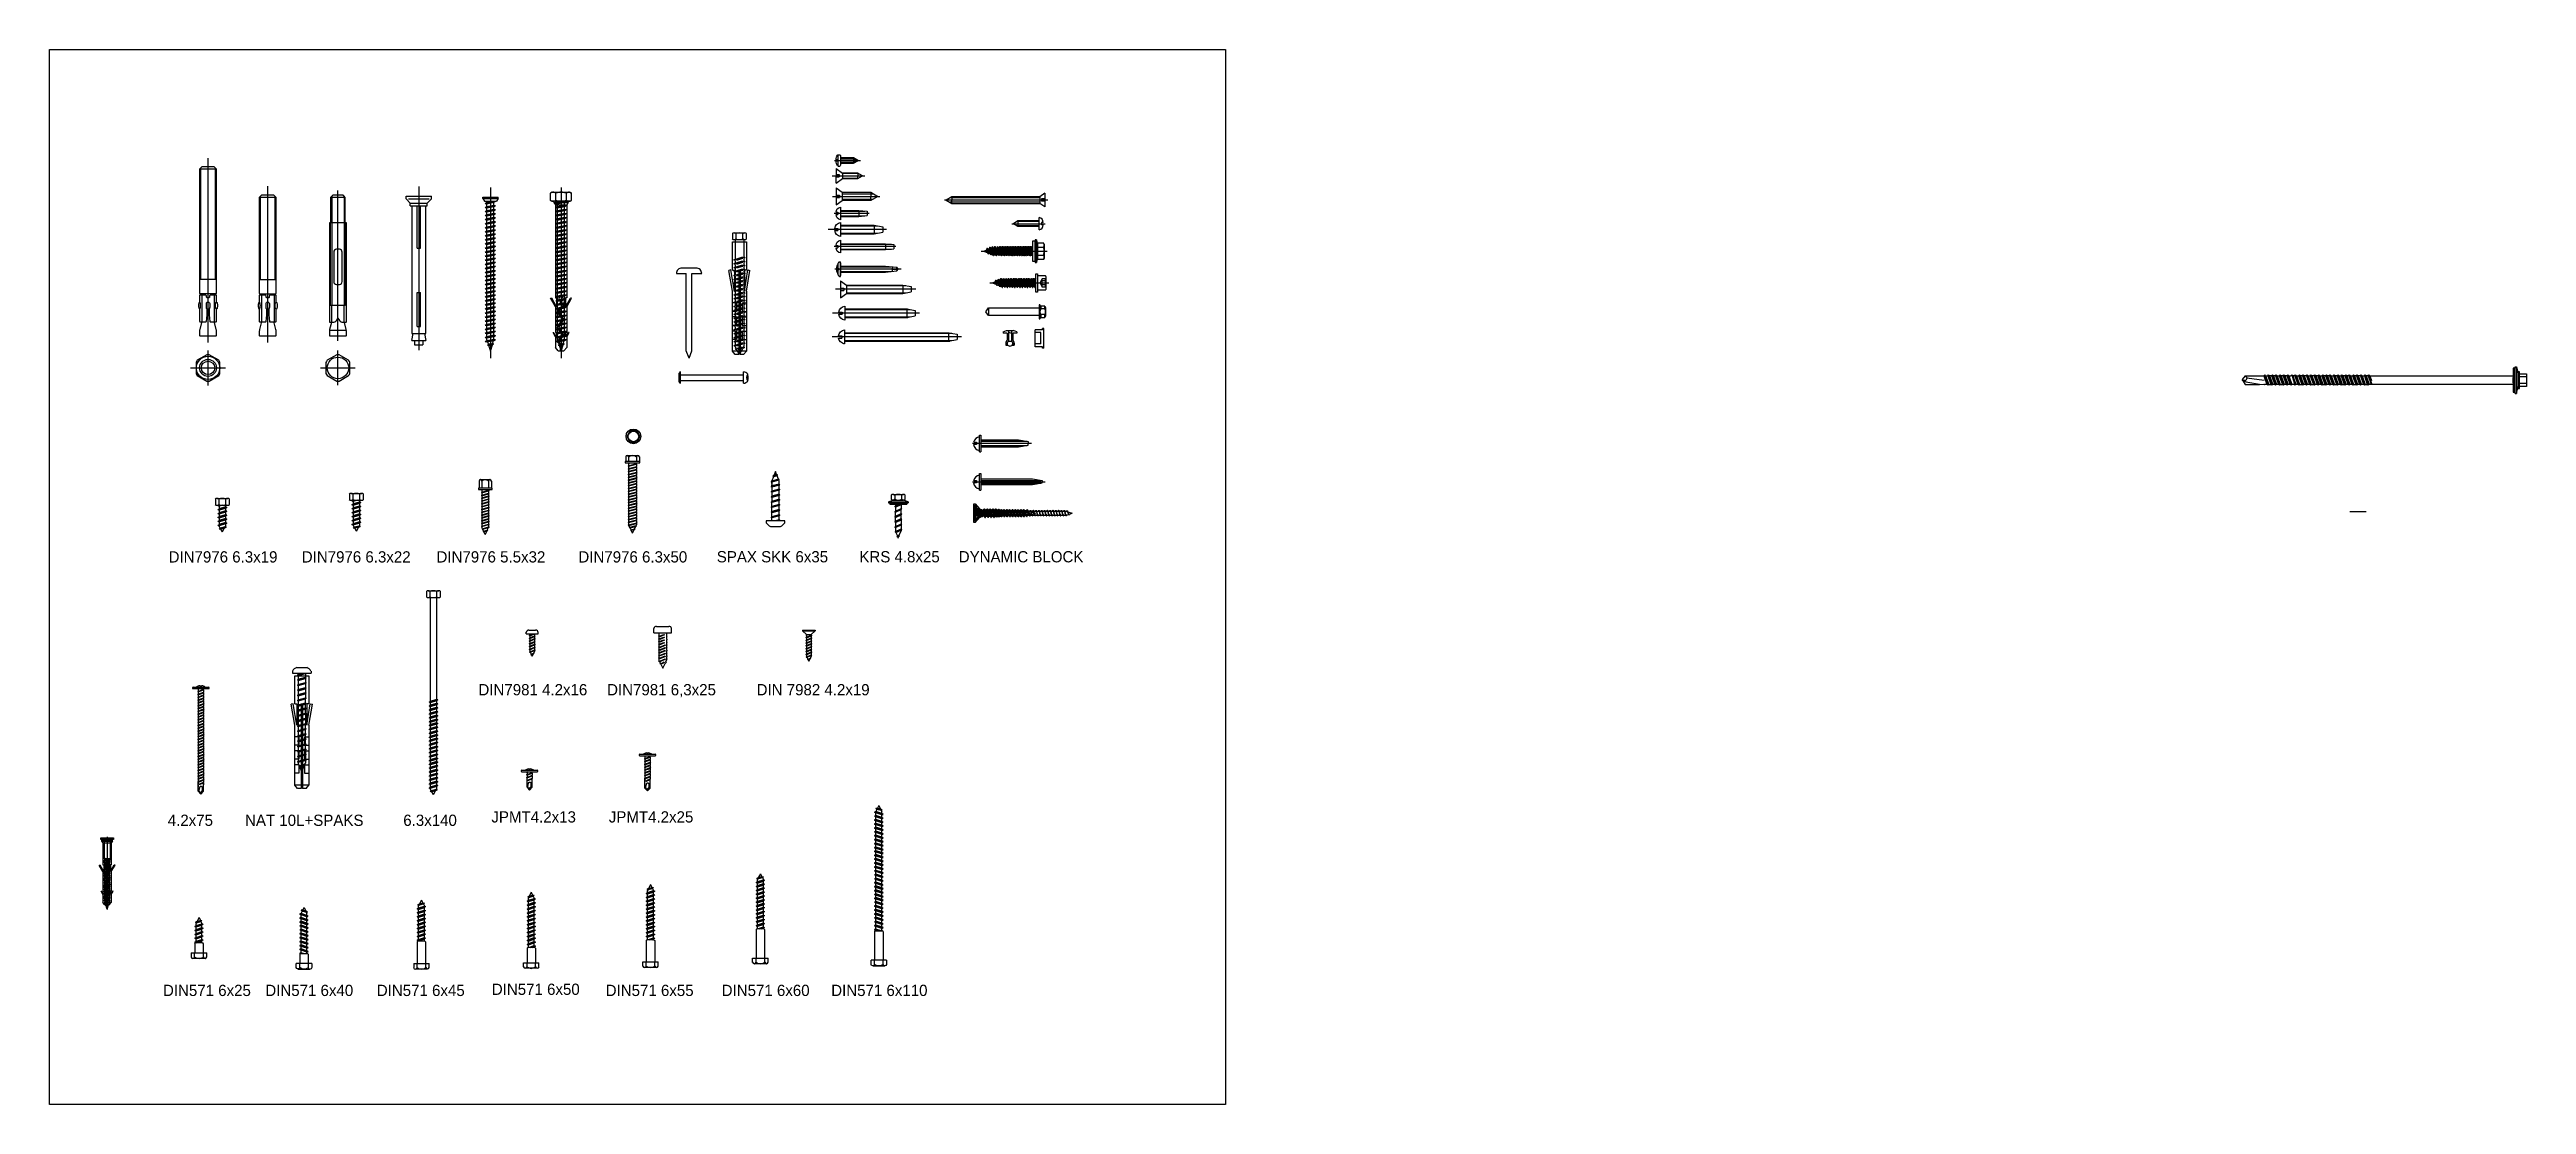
# Model space of a CAD drawing. Extents: x -395 to 1364, y -31 to 719.
import ezdxf

# ---------------------------------------------------------------- set-up
doc = ezdxf.new("R2010")
doc.units = 0
doc.layers.get('0').update_dxf_attribs({"linetype": 'CONTINUOUS'})
for name, color, linetype in [('1', 7, 'CONTINUOUS'), ('CENTER', 1, 'Continuous'), ('DW', 2, 'Continuous'), ('FASTENERS', 255, 'CONTINUOUS'), ('HIDDEN', 251, 'Continuous'), ('SCREWS', 7, 'CONTINUOUS')]:
    doc.layers.add(name, color=color, linetype=linetype)

msp = doc.modelspace()

# ---------------------------------------------------------------- texts
for s, p in [('DIN7976 6.3х19', (-310.8, 354.5)), ('DIN7976 6.3х22', (-216.2, 354.5)), ('DIN7976 5.5х32', (-120.5, 354.5)), ('DIN7976 6.3х50', (-19.7, 354.5)), ('SPAX SKK 6х35', (78.6, 354.6)), ('KRS 4.8х25', (179.9, 354.6)), ('DYNAMIC BLOCK', (250.5, 354.6)), ('DIN7981 4.2х16', (-90.7, 260.1)), ('DIN7981 6,3х25', (0.7, 260.1)), ('DIN 7982 4.2x19', (106.9, 260.1)), ('JPMT4.2х13', (-81.5, 169.7)), ('JPMT4.2х25', (1.9, 169.7)), ('4.2x75', (-311.4, 167.3)), ('NAT 10L+SPAKS', (-256.5, 167.3)), ('6.3х140', (-144.1, 167.3)), ('DIN571 6х25', (-314.8, 46.4)), ('DIN571 6х40', (-242.1, 46.4)), ('DIN571 6х45', (-162.9, 46.4)), ('DIN571 6х50', (-81.2, 47.2)), ('DIN571 6х55', (-0.3, 46.4)), ('DIN571 6х60', (82.1, 46.4)), ('DIN571 6х110', (159.9, 46.4))]:
    msp.add_text(s, height=8).set_placement(p)

# ---------------------------------------------------------------- blocks, each defined once
blk = doc.blocks.new('*U0')
for p, q in [((-3, 18.7), (3, 20.4)), ((-3, 18.7), (-2.1, 19.4)), ((-2.1, 18.4), (-3, 18.7)), ((-2.5, 21.7), (2.1, 22.9)), ((-2.5, 21.7), (-1.3, 22.4)), ((-1.8, 21.4), (-2.5, 21.7)), ((-1.8, 21.4), (-2.1, 20.8)), ((-2.1, 19.4), (-2.1, 20.8)), ((-2.1, 19.4), (2.1, 20.7)), ((-2.1, 18.4), (2.1, 19.7)), ((-2.1, 16.6), (-2.1, 18.4)), ((-2.1, 16.6), (2.1, 17.9)), ((-1.8, 21.4), (1.4, 22.3)), ((0, 25), (-1.3, 22.4)), ((-1.3, 22.4), (1, 23)), ((0, 25), (1, 23)), ((1, 23), (2.1, 22.9)), ((2.1, 22.9), (1.4, 22.3)), ((1.4, 22.3), (2.1, 20.8)), ((2.1, 20.7), (2.1, 20.8)), ((2.1, 20.7), (3, 20.4)), ((3, 20.4), (2.1, 19.7)), ((2.1, 17.9), (2.1, 19.7)), ((2.1, 17.9), (3, 17.6)), ((-5.5, 0), (5.5, 0)), ((-5.5, 0), (-5.5, -3)), ((-3.1, -3), (-3.1, 0)), ((-3, 15.9), (3, 17.6)), ((-3, 15.9), (-2.1, 16.6)), ((-2.1, 15.6), (-3, 15.9)), ((-3, 13.1), (3, 14.8)), ((-3, 13.1), (-2.1, 13.8)), ((-2.1, 12.8), (-3, 13.1)), ((-3, 10.3), (3, 12)), ((-3, 10.3), (-2.1, 11)), ((-2.1, 10), (-3, 10.3)), ((-3, 7.5), (3, 9.2)), ((-3, 7.5), (-2.1, 8.2)), ((-2.1, 7.2), (-3, 7.5)), ((-3, 6.5), (-2.5, 7)), ((-3, 6.5), (-3, 0)), ((2.5, 7), (-2.5, 7)), ((-2.1, 15.6), (2.1, 16.9)), ((-2.1, 13.8), (-2.1, 15.6)), ((-2.1, 13.8), (2.1, 15.1)), ((-2.1, 12.8), (2.1, 14.1)), ((-2.1, 11), (-2.1, 12.8)), ((-2.1, 11), (2.1, 12.3)), ((-2.1, 10), (2.1, 11.3)), ((-2.1, 8.2), (-2.1, 10)), ((-2.1, 8.2), (2.1, 9.5)), ((-2.1, 7.2), (2.1, 8.5)), ((-2.1, 7), (-2.1, 7.2)), ((3, 17.6), (2.1, 16.9)), ((2.1, 15.1), (2.1, 16.9)), ((2.1, 15.1), (3, 14.8)), ((3, 14.8), (2.1, 14.1)), ((2.1, 12.3), (2.1, 14.1)), ((2.1, 12.3), (3, 12)), ((3, 12), (2.1, 11.3)), ((2.1, 9.5), (2.1, 11.3)), ((2.1, 9.5), (3, 9.2)), ((3, 9.2), (2.1, 8.5)), ((2.1, 7), (2.1, 8.5)), ((2.5, 7), (3, 6.5)), ((3, 6.5), (3, 0)), ((3.1, -3), (3.1, 0)), ((5.5, -3), (5.5, 0)), ((4.3, -4), (-4.2, -4))]:
    blk.add_line(p, q)
for centre, radius, start, end in [((-4.3, -2.8), 1.25, 191.4845, 348.5155), ((0, 1.2), 5.25, 233.9555, 306.0445), ((4.3, -2.7), 1.25, 191.5487, 348.4513)]:
    blk.add_arc(centre, radius, start, end)
blk = doc.blocks.new('*U1')
at = {"layer": 'FASTENERS'}
for p, q in [((-5.5, 3), (-5.5, 0)), ((5.5, 0), (-5.5, 0)), ((-4.3, 4), (4.2, 4)), ((-3.1, 3), (-3.1, 0)), ((-3, -6.5), (-3, 0)), ((3, -6.5), (3, 0)), ((3.1, 3), (3.1, 0)), ((5.5, 0), (5.5, 3)), ((-2.5, -7), (-3, -6.5)), ((-2.3, -7), (-3, -7.2)), ((-3, -7.2), (-2.7, -7)), ((-2.1, -7.5), (-3, -7.2)), ((3, -8.3), (-3, -10)), ((-3, -10), (-2.1, -9.3)), ((-2.1, -10.3), (-3, -10)), ((3, -11.1), (-3, -12.8)), ((-3, -12.8), (-2.1, -12.1)), ((-2.1, -13.1), (-3, -12.8)), ((3, -13.9), (-3, -15.6)), ((-3, -15.6), (-2.1, -14.9)), ((-2.1, -15.9), (-3, -15.6)), ((3, -16.7), (-3, -18.4)), ((-2.7, -7), (-2.5, -7)), ((-2.5, -7), (2.5, -7)), ((-0.4, -7), (-2.1, -7.5)), ((-2.1, -7.5), (-2.1, -9.3)), ((2.1, -8), (-2.1, -9.3)), ((2.1, -9), (-2.1, -10.3)), ((-2.1, -10.3), (-2.1, -12.1)), ((2.1, -10.8), (-2.1, -12.1)), ((2.1, -11.8), (-2.1, -13.1)), ((-2.1, -13.1), (-2.1, -13.4)), ((-2.1, -13.4), (-2.1, -14.9)), ((2.1, -13.6), (-2.1, -14.9)), ((2.1, -14.6), (-2.1, -15.9)), ((-2.1, -15.9), (-2.1, -17.7)), ((2.1, -16.4), (-2.1, -17.7)), ((2.1, -17.4), (-2.1, -18.7)), ((2.1, -7), (2.1, -8)), ((2.1, -8), (3, -8.3)), ((3, -8.3), (2.1, -9)), ((2.1, -9), (2.1, -10.8)), ((2.1, -10.8), (3, -11.1)), ((3, -11.1), (2.1, -11.8)), ((2.1, -11.8), (2.1, -13.4)), ((2.1, -13.4), (2.1, -13.6)), ((2.1, -13.6), (3, -13.9)), ((3, -13.9), (2.1, -14.6)), ((2.1, -14.6), (2.1, -16.4)), ((2.1, -16.4), (3, -16.7)), ((3, -16.7), (2.1, -17.4)), ((2.1, -17.4), (2.1, -19.2)), ((3, -6.5), (2.5, -7)), ((-3, -18.4), (-2.1, -17.7)), ((-2.1, -18.7), (-3, -18.4)), ((3, -19.5), (-3, -21.2)), ((-3, -21.2), (-2.1, -20.5)), ((-2.1, -21.5), (-3, -21.2)), ((3, -22.3), (-3, -23.9)), ((-3, -23.9), (-2.1, -23.3)), ((-2.1, -24.3), (-3, -23.9)), ((3, -25.1), (-3, -26.7)), ((-3, -26.7), (-2.1, -26.1)), ((-2.1, -27.1), (-3, -26.7)), ((3, -27.9), (-3, -29.5)), ((-3, -29.5), (-2.1, -28.9)), ((-2.1, -29.9), (-3, -29.5)), ((3, -30.7), (-3, -32.3)), ((-3, -32.3), (-2.1, -31.7)), ((-2.1, -32.7), (-3, -32.3)), ((3, -33.5), (-3, -35.1)), ((-3, -35.1), (-2.1, -34.5)), ((-2.1, -35.5), (-3, -35.1)), ((-2.1, -18.7), (-2.1, -20.5)), ((2.1, -19.2), (-2.1, -20.5)), ((2.1, -20.2), (-2.1, -21.5)), ((-2.1, -21.5), (-2.1, -21.7)), ((-2.1, -21.7), (-2.1, -23.3)), ((2.1, -21.9), (-2.1, -23.3)), ((2.1, -22.9), (-2.1, -24.3)), ((-2.1, -24.3), (-2.1, -26.1)), ((2.1, -24.7), (-2.1, -26.1)), ((2.1, -25.7), (-2.1, -27.1)), ((-2.1, -27.1), (-2.1, -28.9)), ((2.1, -27.5), (-2.1, -28.9)), ((2.1, -28.5), (-2.1, -29.9)), ((-2.1, -29.9), (-2.1, -31.7)), ((2.1, -30.3), (-2.1, -31.7)), ((2.1, -31.3), (-2.1, -32.7)), ((-2.1, -32.7), (-2.1, -34.5)), ((2.1, -33.1), (-2.1, -34.5)), ((2.1, -34.1), (-2.1, -35.5)), ((2.1, -19.2), (3, -19.5)), ((3, -19.5), (2.1, -20.2)), ((2.1, -20.2), (2.1, -21.7)), ((2.1, -21.7), (2.1, -21.9)), ((2.1, -21.9), (3, -22.3)), ((3, -22.3), (2.1, -22.9)), ((2.1, -22.9), (2.1, -24.7)), ((2.1, -24.7), (3, -25.1)), ((3, -25.1), (2.1, -25.7)), ((2.1, -25.7), (2.1, -27.5)), ((2.1, -27.5), (3, -27.9)), ((3, -27.9), (2.1, -28.5)), ((2.1, -28.5), (2.1, -30.3)), ((2.1, -30.3), (3, -30.7)), ((3, -30.7), (2.1, -31.3)), ((2.1, -31.3), (2.1, -33.1)), ((2.1, -33.1), (3, -33.5)), ((3, -33.5), (2.1, -34.1)), ((2.1, -34.1), (2.1, -35.6)), ((-2.1, -35.5), (-2.1, -35.6)), ((-1.4, -37), (-2.1, -35.6)), ((2.5, -36.4), (-2.1, -37.7)), ((-2.1, -37.7), (-1.4, -37)), ((-1, -37.8), (-2.1, -37.7)), ((1.8, -36.2), (-1.4, -37)), ((1.3, -37.2), (-1, -37.8)), ((0, -39.7), (-1, -37.8)), ((0, -39.7), (1.3, -37.2)), ((2.5, -36.4), (1.3, -37.2)), ((1.8, -36.2), (2.1, -35.6)), ((1.8, -36.2), (2.5, -36.4))]:
    blk.add_line(p, q, dxfattribs=at)
for centre, radius, start, end in [((-4.3, 2.7), 1.25, 11.5487, 168.4513), ((0, -1.2), 5.25, 53.9555, 126.0445), ((4.3, 2.8), 1.25, 11.4845, 168.5155)]:
    blk.add_arc(centre, radius, start, end, dxfattribs=at)
blk = doc.blocks.new('*U2')
for p, q in [((-3, 38.7), (3, 40.4)), ((-3, 38.7), (-2.1, 39.4)), ((-2.1, 38.4), (-3, 38.7)), ((-3, 35.9), (3, 37.6)), ((-3, 35.9), (-2.1, 36.6)), ((-2.1, 35.6), (-3, 35.9)), ((-2.5, 41.7), (2.1, 42.9)), ((-2.5, 41.7), (-1.3, 42.4)), ((-1.8, 41.4), (-2.5, 41.7)), ((-1.8, 41.4), (-2.1, 40.8)), ((-2.1, 39.4), (-2.1, 40.8)), ((-2.1, 39.4), (2.1, 40.7)), ((-2.1, 38.4), (2.1, 39.7)), ((-2.1, 36.6), (-2.1, 38.4)), ((-2.1, 36.6), (2.1, 37.9)), ((-2.1, 35.6), (2.1, 36.9)), ((-2.1, 33.8), (-2.1, 35.6)), ((-1.8, 41.4), (1.4, 42.3)), ((0, 45), (-1.3, 42.4)), ((-1.3, 42.4), (1, 43)), ((0, 45), (1, 43)), ((1, 43), (2.1, 42.9)), ((2.1, 42.9), (1.4, 42.3)), ((1.4, 42.3), (2.1, 40.8)), ((2.1, 40.7), (2.1, 40.8)), ((2.1, 40.7), (3, 40.4)), ((3, 40.4), (2.1, 39.7)), ((2.1, 37.9), (2.1, 39.7)), ((2.1, 37.9), (3, 37.6)), ((3, 37.6), (2.1, 36.9)), ((2.1, 35.1), (2.1, 36.9)), ((-3, 33.1), (3, 34.8)), ((-3, 33.1), (-2.1, 33.8)), ((-2.1, 32.8), (-3, 33.1)), ((-3, 30.3), (3, 32)), ((-3, 30.3), (-2.1, 31)), ((-2.1, 30), (-3, 30.3)), ((-3, 27.5), (3, 29.2)), ((-3, 27.5), (-2.1, 28.2)), ((-2.1, 27.2), (-3, 27.5)), ((-3, 24.7), (3, 26.4)), ((-3, 24.7), (-2.1, 25.4)), ((-2.1, 24.4), (-3, 24.7)), ((-3, 21.9), (3, 23.6)), ((-3, 21.9), (-2.1, 22.6)), ((-2.1, 21.6), (-3, 21.9)), ((-3, 19.2), (3, 20.8)), ((-3, 19.2), (-2.1, 19.8)), ((-2.1, 18.8), (-3, 19.2)), ((-3, 16.4), (3, 18)), ((-2.1, 33.8), (2.1, 35.1)), ((-2.1, 32.8), (2.1, 34.1)), ((-2.1, 31), (-2.1, 32.8)), ((-2.1, 31), (2.1, 32.3)), ((-2.1, 30), (2.1, 31.3)), ((-2.1, 28.2), (-2.1, 30)), ((-2.1, 28.2), (2.1, 29.5)), ((-2.1, 27.2), (2.1, 28.5)), ((-2.1, 25.4), (-2.1, 27.2)), ((-2.1, 25.4), (2.1, 26.7)), ((-2.1, 24.4), (2.1, 25.7)), ((-2.1, 22.6), (-2.1, 24.4)), ((-2.1, 22.6), (2.1, 23.9)), ((-2.1, 21.6), (2.1, 22.9)), ((-2.1, 19.8), (-2.1, 21.6)), ((-2.1, 20.8), (-2.1, 21.6)), ((-2.1, 19.8), (2.1, 21.2)), ((-2.1, 18.8), (2.1, 20.2)), ((-2.1, 17), (-2.1, 18.8)), ((-2.1, 17), (2.1, 18.4)), ((1.1, 20.8), (2.1, 21.2)), ((2.1, 35.1), (3, 34.8)), ((3, 34.8), (2.1, 34.1)), ((2.1, 32.3), (2.1, 34.1)), ((2.1, 32.3), (3, 32)), ((3, 32), (2.1, 31.3)), ((2.1, 29.5), (2.1, 31.3)), ((2.1, 29.5), (3, 29.2)), ((3, 29.2), (2.1, 28.5)), ((2.1, 26.7), (2.1, 28.5)), ((2.1, 26.7), (3, 26.4)), ((3, 26.4), (2.1, 25.7)), ((2.1, 23.9), (2.1, 25.7)), ((2.1, 23.9), (3, 23.6)), ((3, 23.6), (2.1, 22.9)), ((2.1, 21.2), (2.1, 22.9)), ((2.1, 21.2), (3, 20.8)), ((3, 20.8), (2.1, 20.2)), ((2.1, 18.4), (2.1, 20.2)), ((2.1, 18.4), (3, 18)), ((3, 18), (2.1, 17.4)), ((-5.5, 0), (5.5, 0)), ((-5.5, 0), (-5.5, -3)), ((-3.1, -3), (-3.1, 0)), ((-3, 16.4), (-2.1, 17)), ((-2.1, 16), (-3, 16.4)), ((-3, 15.3), (-2.5, 15.8)), ((-3, 15.3), (-3, 0)), ((2.5, 15.8), (-2.5, 15.8)), ((-2.1, 16), (2.1, 17.4)), ((-2.1, 15.8), (-2.1, 16)), ((2.1, 15.8), (2.1, 17.4)), ((2.5, 15.8), (3, 15.3)), ((3, 15.3), (3, 0)), ((3.1, -3), (3.1, 0)), ((5.5, -3), (5.5, 0)), ((4.3, -4), (-4.2, -4))]:
    blk.add_line(p, q)
for centre, radius, start, end in [((-4.3, -2.8), 1.25, 191.4845, 348.5155), ((0, 1.2), 5.25, 233.9555, 306.0445), ((4.3, -2.7), 1.25, 191.5487, 348.4513)]:
    blk.add_arc(centre, radius, start, end)
blk = doc.blocks.new('*U3')
at = {"layer": 'FASTENERS'}
for p, q in [((-3, 43.7), (3, 45.4)), ((-3, 43.7), (-2, 44.4)), ((-2, 43.4), (-3, 43.7)), ((-3, 40.9), (3, 42.6)), ((-3, 40.9), (-2, 41.6)), ((-2, 40.6), (-3, 40.9)), ((-3, 38.1), (3, 39.8)), ((-3, 38.1), (-2, 38.8)), ((-2, 37.8), (-3, 38.1)), ((-3, 35.3), (3, 37)), ((-3, 35.3), (-2, 36)), ((-2, 35), (-3, 35.3)), ((-2.4, 46.7), (2.1, 47.9)), ((-2.4, 46.7), (-1.2, 47.4)), ((-1.7, 46.4), (-2.4, 46.7)), ((-1.7, 46.4), (-2, 45.8)), ((-2, 44.4), (-2, 45.8)), ((-2, 44.4), (2.1, 45.7)), ((-2, 43.4), (2.1, 44.7)), ((-2, 41.6), (-2, 43.4)), ((-2, 41.6), (2.1, 42.9)), ((-2, 40.6), (2.1, 41.9)), ((-2, 38.8), (-2, 40.6)), ((-2, 38.8), (2.1, 40.1)), ((-2, 37.8), (2.1, 39.1)), ((-2, 36), (-2, 37.8)), ((-2, 36), (2.1, 37.3)), ((-2, 35), (2.1, 36.3)), ((-1.7, 46.4), (1.4, 47.3)), ((0, 50), (-1.2, 47.4)), ((-1.2, 47.4), (1, 48)), ((0, 50), (1, 48)), ((1, 48), (2.1, 47.9)), ((2.1, 47.9), (1.4, 47.3)), ((1.4, 47.3), (2.1, 45.8)), ((2.1, 45.7), (2.1, 45.8)), ((2.1, 45.7), (3, 45.4)), ((3, 45.4), (2.1, 44.7)), ((2.1, 42.9), (2.1, 44.7)), ((2.1, 42.9), (3, 42.6)), ((3, 42.6), (2.1, 41.9)), ((2.1, 40.1), (2.1, 41.9)), ((2.1, 40.1), (3, 39.8)), ((3, 39.8), (2.1, 39.1)), ((2.1, 37.3), (2.1, 39.1)), ((2.1, 37.3), (3, 37)), ((3, 37), (2.1, 36.3)), ((2.1, 34.5), (2.1, 36.3)), ((-3, 32.5), (3, 34.2)), ((-3, 32.5), (-2, 33.2)), ((-2, 32.2), (-3, 32.5)), ((-3, 29.7), (3, 31.4)), ((-3, 29.7), (-2, 30.4)), ((-2, 29.4), (-3, 29.7)), ((-3, 26.9), (3, 28.6)), ((-3, 26.9), (-2, 27.6)), ((-2, 26.6), (-3, 26.9)), ((-3, 24.2), (3, 25.8)), ((-3, 24.2), (-2, 24.8)), ((-2, 23.8), (-3, 24.2)), ((-3, 21.4), (3, 23)), ((-3, 21.4), (-2, 22)), ((-2, 21), (-3, 21.4)), ((-3, 18.6), (3, 20.2)), ((-3, 18.6), (-2, 19.2)), ((-2, 18.2), (-3, 18.6)), ((-2, 33.2), (-2, 35)), ((-2, 33.2), (2.1, 34.5)), ((-2, 32.2), (2.1, 33.5)), ((-2, 30.4), (-2, 32.2)), ((-2, 30.4), (2.1, 31.7)), ((-2, 29.4), (2.1, 30.7)), ((-2, 27.6), (-2, 29.4)), ((-2, 27.6), (2.1, 28.9)), ((-2, 26.6), (2.1, 27.9)), ((-2, 24.8), (-2, 26.6)), ((-2, 24.8), (2.1, 26.2)), ((-2, 23.8), (2.1, 25.2)), ((-2, 22), (-2, 23.8)), ((-2, 22), (2.1, 23.4)), ((-2, 21), (2.1, 22.4)), ((-2, 19.2), (-2, 21)), ((-2, 19.2), (2.1, 20.6)), ((-2, 18.2), (2.1, 19.6)), ((-2, 16.4), (-2, 18.2)), ((-2, 16.4), (2.1, 17.8)), ((2.1, 34.5), (3, 34.2)), ((3, 34.2), (2.1, 33.5)), ((2.1, 31.7), (2.1, 33.5)), ((2.1, 31.7), (3, 31.4)), ((3, 31.4), (2.1, 30.7)), ((2.1, 28.9), (2.1, 30.7)), ((2.1, 28.9), (3, 28.6)), ((3, 28.6), (2.1, 27.9)), ((2.1, 26.2), (2.1, 27.9)), ((2.1, 26.2), (3, 25.8)), ((3, 25.8), (2.1, 25.2)), ((2.1, 23.4), (2.1, 25.2)), ((2.1, 23.4), (3, 23)), ((3, 23), (2.1, 22.4)), ((2.1, 20.6), (2.1, 22.4)), ((2.1, 20.6), (3, 20.2)), ((3, 20.2), (2.1, 19.6)), ((2.1, 17.8), (2.1, 19.6)), ((2.1, 17.8), (3, 17.4)), ((-5.5, 0), (5.5, 0)), ((-5.5, -3), (-5.5, 0)), ((-3, 15.8), (3, 17.4)), ((-3, 15.8), (-2, 16.4)), ((-2, 15.4), (-3, 15.8)), ((-3, 13), (3, 14.6)), ((-3, 13), (-2, 13.6)), ((-2, 12.6), (-3, 13)), ((-3, 10.3), (-2.5, 10.8)), ((-3, 10.3), (-3, 0)), ((2.5, 10.8), (-2.5, 10.8)), ((-2, 15.4), (2.1, 16.8)), ((-2, 13.6), (-2, 15.4)), ((-2, 13.6), (2.1, 15)), ((-2, 12.6), (2.1, 14)), ((-2, 10.8), (-2, 12.6)), ((-2, 10.8), (2.1, 12.2)), ((-0.6, 10.8), (3, 11.8)), ((1.1, 10.8), (2.1, 11.2)), ((3, 17.4), (2.1, 16.8)), ((2.1, 15), (2.1, 16.8)), ((2.1, 15), (3, 14.6)), ((3, 14.6), (2.1, 14)), ((2.1, 12.2), (2.1, 14)), ((2.1, 12.2), (3, 11.8)), ((3, 11.8), (2.1, 11.2)), ((2.1, 10.8), (2.1, 11.2)), ((2.5, 10.8), (3, 10.3)), ((3, 10.3), (3, 0)), ((3.1, -3), (3.1, 0)), ((5.5, -3), (5.5, 0)), ((4.3, -4), (-4.2, -4)), ((-3, -3), (-3, 0))]:
    blk.add_line(p, q, dxfattribs=at)
for centre, radius, start, end in [((-4.2, -2.7), 1.25, 191.5487, 348.4513), ((0, 1.1), 5.13, 233.539, 306.461), ((4.3, -2.7), 1.25, 191.5487, 348.4513)]:
    blk.add_arc(centre, radius, start, end, dxfattribs=at)
blk = doc.blocks.new('*U4')
for p, q in [((-2.4, 51.7), (2.1, 52.9)), ((0, 55), (-1.2, 52.4)), ((-1.2, 52.4), (1, 53)), ((0, 55), (1, 53)), ((1, 53), (2.1, 52.9)), ((2.1, 52.9), (1.4, 52.3)), ((-3, 48.7), (3, 50.4)), ((-3, 48.7), (-2, 49.4)), ((-2, 48.4), (-3, 48.7)), ((-3, 45.9), (3, 47.6)), ((-3, 45.9), (-2, 46.6)), ((-2, 45.6), (-3, 45.9)), ((-3, 43.1), (3, 44.8)), ((-3, 43.1), (-2, 43.8)), ((-2, 42.8), (-3, 43.1)), ((-3, 40.3), (3, 42)), ((-3, 40.3), (-2, 41)), ((-2, 40), (-3, 40.3)), ((-3, 37.5), (3, 39.2)), ((-3, 37.5), (-2, 38.2)), ((-2, 37.2), (-3, 37.5)), ((-3, 34.7), (3, 36.4)), ((-3, 34.7), (-2, 35.4)), ((-2.4, 51.7), (-1.2, 52.4)), ((-1.7, 51.4), (-2.4, 51.7)), ((-1.7, 51.4), (-2, 50.8)), ((-2, 49.4), (-2, 50.8)), ((-2, 49.4), (2.1, 50.7)), ((-2, 48.4), (2.1, 49.7)), ((-2, 46.6), (-2, 48.4)), ((-2, 46.6), (2.1, 47.9)), ((-2, 45.6), (2.1, 46.9)), ((-2, 43.8), (-2, 45.6)), ((-2, 43.8), (2.1, 45.1)), ((-2, 42.8), (2.1, 44.1)), ((-2, 41), (-2, 42.8)), ((-2, 41), (2.1, 42.3)), ((-2, 40), (2.1, 41.3)), ((-2, 38.2), (-2, 40)), ((-2, 38.2), (2.1, 39.5)), ((-2, 37.2), (2.1, 38.5)), ((-2, 35.4), (-2, 37.2)), ((-2, 35.4), (2.1, 36.7)), ((-2, 34.4), (2.1, 35.7)), ((-1.7, 51.4), (1.4, 52.3)), ((1.4, 52.3), (2.1, 50.8)), ((2.1, 50.7), (2.1, 50.8)), ((2.1, 50.7), (3, 50.4)), ((3, 50.4), (2.1, 49.7)), ((2.1, 47.9), (2.1, 49.7)), ((2.1, 47.9), (3, 47.6)), ((3, 47.6), (2.1, 46.9)), ((2.1, 45.1), (2.1, 46.9)), ((2.1, 45.1), (3, 44.8)), ((3, 44.8), (2.1, 44.1)), ((2.1, 42.3), (2.1, 44.1)), ((2.1, 42.3), (3, 42)), ((3, 42), (2.1, 41.3)), ((2.1, 39.5), (2.1, 41.3)), ((2.1, 39.5), (3, 39.2)), ((3, 39.2), (2.1, 38.5)), ((2.1, 36.7), (2.1, 38.5)), ((2.1, 36.7), (3, 36.4)), ((3, 36.4), (2.1, 35.7)), ((2.1, 33.9), (2.1, 35.7)), ((-2, 34.4), (-3, 34.7)), ((-3, 31.9), (3, 33.6)), ((-3, 31.9), (-2, 32.6)), ((-2, 31.6), (-3, 31.9)), ((-3, 29.2), (3, 30.8)), ((-3, 29.2), (-2, 29.8)), ((-2, 28.8), (-3, 29.2)), ((-3, 26.4), (3, 28)), ((-3, 26.4), (-2, 27)), ((-2, 26), (-3, 26.4)), ((-3, 23.6), (3, 25.2)), ((-3, 23.6), (-2, 24.2)), ((-2, 23.2), (-3, 23.6)), ((-3, 20.8), (3, 22.4)), ((-3, 20.8), (-2, 21.4)), ((-2, 20.4), (-3, 20.8)), ((-3, 18), (3, 19.6)), ((-3, 18), (-2, 18.6)), ((-2, 17.6), (-3, 18)), ((-2, 32.6), (-2, 34.4)), ((-2, 32.6), (2.1, 33.9)), ((-2, 31.6), (2.1, 32.9)), ((-2, 29.8), (-2, 31.6)), ((-2, 29.8), (2.1, 31.2)), ((-2, 28.8), (2.1, 30.2)), ((-2, 27), (-2, 28.8)), ((-2, 27), (2.1, 28.4)), ((-2, 26), (2.1, 27.4)), ((-2, 24.2), (-2, 26)), ((-2, 24.2), (2.1, 25.6)), ((-2, 23.2), (2.1, 24.6)), ((-2, 21.4), (-2, 23.2)), ((-2, 21.4), (2.1, 22.8)), ((-2, 20.4), (2.1, 21.8)), ((-2, 18.6), (-2, 20.4)), ((-2, 18.6), (2.1, 20)), ((-2, 17.6), (2.1, 19)), ((-2, 15.8), (-2, 17.6)), ((2.1, 33.9), (3, 33.6)), ((3, 33.6), (2.1, 32.9)), ((2.1, 31.2), (2.1, 32.9)), ((2.1, 31.2), (3, 30.8)), ((3, 30.8), (2.1, 30.2)), ((2.1, 28.4), (2.1, 30.2)), ((2.1, 28.4), (3, 28)), ((3, 28), (2.1, 27.4)), ((2.1, 25.6), (2.1, 27.4)), ((2.1, 25.6), (3, 25.2)), ((3, 25.2), (2.1, 24.6)), ((2.1, 22.8), (2.1, 24.6)), ((2.1, 22.8), (3, 22.4)), ((3, 22.4), (2.1, 21.8)), ((2.1, 20), (2.1, 21.8)), ((2.1, 20), (3, 19.6)), ((3, 19.6), (2.1, 19)), ((2.1, 17.2), (2.1, 19)), ((-5.5, 0), (5.5, 0)), ((-5.5, -3), (-5.5, 0)), ((-3, -3), (-3.1, 0)), ((-3, 15.3), (-2.5, 15.8)), ((-3, 15.3), (-3, 0)), ((2.5, 15.8), (-2.5, 15.8)), ((-2, 15.8), (2.1, 17.2)), ((-0.6, 15.8), (3, 16.8)), ((1.1, 15.8), (2.1, 16.2)), ((2.1, 17.2), (3, 16.8)), ((3, 16.8), (2.1, 16.2)), ((2.1, 15.8), (2.1, 16.2)), ((2.5, 15.8), (3, 15.3)), ((3, 15.3), (3, 0)), ((3.1, -3), (3.1, 0)), ((5.5, -3), (5.5, 0)), ((4.3, -4), (-4.2, -4))]:
    blk.add_line(p, q)
for centre, radius, start, end in [((-4.2, -2.7), 1.25, 191.5487, 348.4513), ((0, 1.1), 5.13, 233.539, 306.461), ((4.3, -2.7), 1.25, 191.5487, 348.4513)]:
    blk.add_arc(centre, radius, start, end)
blk = doc.blocks.new('DIN571_6X60')
at = {"layer": 'FASTENERS'}
for p, q in [((3.1, 38.1), (9.1, 39.7)), ((3.1, 38.1), (4, 38.7)), ((4, 37.7), (3.1, 38.1)), ((3.1, 35.3), (9.1, 36.9)), ((3.1, 35.3), (4, 35.9)), ((4, 34.9), (3.1, 35.3)), ((3.6, 41), (8.2, 42.2)), ((3.6, 41), (4.8, 41.8)), ((4.3, 40.8), (3.6, 41)), ((4.3, 40.8), (4, 40.2)), ((4, 38.7), (4, 40.2)), ((4, 38.7), (8.2, 40)), ((4, 37.7), (8.2, 39.1)), ((4, 35.9), (4, 37.7)), ((4, 35.9), (8.2, 37.3)), ((4, 34.9), (8.2, 36.3)), ((4.3, 40.8), (7.5, 41.6)), ((6.1, 44.3), (4.8, 41.8)), ((4.8, 41.8), (7.1, 42.4)), ((6.1, 44.3), (7.1, 42.4)), ((7.1, 42.4), (8.2, 42.2)), ((8.2, 42.2), (7.5, 41.6)), ((7.5, 41.6), (8.2, 40.2)), ((8.2, 40), (8.2, 40.2)), ((8.2, 40), (9.1, 39.7)), ((9.1, 39.7), (8.2, 39.1)), ((8.2, 37.3), (8.2, 39.1)), ((8.2, 37.3), (9.1, 36.9)), ((9.1, 36.9), (8.2, 36.3)), ((8.2, 34.5), (8.2, 36.3)), ((3.1, 32.5), (9.1, 34.1)), ((3.1, 32.5), (4, 33.1)), ((4, 32.1), (3.1, 32.5)), ((3.1, 29.7), (9.1, 31.3)), ((3.1, 29.7), (4, 30.3)), ((4, 29.3), (3.1, 29.7)), ((3.1, 26.9), (9.1, 28.5)), ((3.1, 26.9), (4, 27.5)), ((4, 26.5), (3.1, 26.9)), ((3.1, 24.1), (9.1, 25.7)), ((3.1, 24.1), (4, 24.7)), ((4, 23.7), (3.1, 24.1)), ((3.1, 21.3), (9.1, 22.9)), ((3.1, 21.3), (4, 21.9)), ((4, 21), (3.1, 21.3)), ((3.1, 18.5), (9.1, 20.2)), ((3.1, 18.5), (4, 19.2)), ((4, 18.2), (3.1, 18.5)), ((4, 33.1), (4, 34.9)), ((4, 33.1), (8.2, 34.5)), ((4, 32.1), (8.2, 33.5)), ((4, 30.3), (4, 32.1)), ((4, 30.3), (8.2, 31.7)), ((4, 29.3), (8.2, 30.7)), ((4, 27.5), (4, 29.3)), ((4, 27.5), (8.2, 28.9)), ((4, 26.5), (8.2, 27.9)), ((4, 24.7), (4, 26.5)), ((4, 24.7), (8.2, 26.1)), ((4, 23.7), (8.2, 25.1)), ((4, 21.9), (4, 23.7)), ((4, 21.9), (8.2, 23.3)), ((4, 21), (8.2, 22.3)), ((4, 19.2), (4, 21)), ((4, 19.2), (8.2, 20.5)), ((4, 18.2), (8.2, 19.5)), ((4, 16.4), (4, 18.2)), ((4, 16.4), (8.2, 17.7)), ((8.2, 34.5), (9.1, 34.1)), ((9.1, 34.1), (8.2, 33.5)), ((8.2, 31.7), (8.2, 33.5)), ((8.2, 31.7), (9.1, 31.3)), ((9.1, 31.3), (8.2, 30.7)), ((8.2, 28.9), (8.2, 30.7)), ((8.2, 28.9), (9.1, 28.5)), ((9.1, 28.5), (8.2, 27.9)), ((8.2, 26.1), (8.2, 27.9)), ((8.2, 26.1), (9.1, 25.7)), ((9.1, 25.7), (8.2, 25.1)), ((8.2, 23.3), (8.2, 25.1)), ((8.2, 23.3), (9.1, 22.9)), ((9.1, 22.9), (8.2, 22.3)), ((8.2, 20.5), (8.2, 22.3)), ((8.2, 20.5), (9.1, 20.2)), ((9.1, 20.2), (8.2, 19.5)), ((8.2, 17.7), (8.2, 19.5)), ((8.2, 17.7), (9.1, 17.4)), ((3.1, 15.7), (9.1, 17.4)), ((3.1, 15.7), (4, 16.4)), ((4, 15.4), (3.1, 15.7)), ((3.1, 12.9), (9.1, 14.6)), ((3.1, 12.9), (4, 13.6)), ((4, 12.6), (3.1, 12.9)), ((3.1, 10.1), (9.1, 11.8)), ((3.1, 10.1), (4, 10.8)), ((4, 9.8), (3.1, 10.1)), ((3.1, 7.3), (9.1, 9)), ((3.1, 7.3), (4, 8)), ((4, 7), (3.1, 7.3)), ((3.1, 4.7), (3.6, 5.2)), ((3.1, 4.7), (3.1, -15.7)), ((8.6, 5.2), (3.6, 5.2)), ((4, 15.4), (8.2, 16.7)), ((4, 13.6), (4, 15.4)), ((4, 13.6), (8.2, 14.9)), ((4, 12.6), (8.2, 13.9)), ((4, 10.8), (4, 12.6)), ((4, 10.8), (8.2, 12.1)), ((4, 9.8), (8.2, 11.1)), ((4, 8), (4, 9.8)), ((4, 8), (8.2, 9.3)), ((4, 7), (8.2, 8.3)), ((4, 5.2), (4, 7)), ((4, 5.2), (8.2, 6.5)), ((5.4, 5.2), (9.1, 6.2)), ((7.2, 5.2), (8.2, 5.5)), ((9.1, 17.4), (8.2, 16.7)), ((8.2, 14.9), (8.2, 16.7)), ((8.2, 14.9), (9.1, 14.6)), ((9.1, 14.6), (8.2, 13.9)), ((8.2, 12.1), (8.2, 13.9)), ((8.2, 12.1), (9.1, 11.8)), ((9.1, 11.8), (8.2, 11.1)), ((8.2, 9.3), (8.2, 11.1)), ((8.2, 9.3), (9.1, 9)), ((9.1, 9), (8.2, 8.3)), ((8.2, 6.5), (8.2, 8.3)), ((8.2, 6.5), (9.1, 6.2)), ((9.1, 6.2), (8.2, 5.5)), ((8.2, 5.2), (8.2, 5.5)), ((8.6, 5.2), (9.1, 4.7)), ((9.1, 4.7), (9.1, -15.7)), ((0.5, -15.7), (11.6, -15.7)), ((0.6, -18.7), (0.5, -15.7)), ((3.1, -18.7), (3, -15.7)), ((9.2, -18.7), (9.2, -15.7)), ((11.6, -18.7), (11.6, -15.7)), ((10.4, -19.7), (1.8, -19.7))]:
    blk.add_line(p, q, dxfattribs=at)
for centre, radius, start, end in [((1.8, -18.4), 1.25, 191.5487, 348.4513), ((6.1, -14.5), 5.13, 233.539, 306.461), ((10.4, -18.4), 1.25, 191.5487, 348.4513)]:
    blk.add_arc(centre, radius, start, end, dxfattribs=at)
blk = doc.blocks.new('*U6')
at = {"layer": 'FASTENERS'}
for p, q in [((-5.5, 3), (-5.5, 0)), ((5.5, 0), (-5.5, 0)), ((-4.3, 4), (4.2, 4)), ((-3.1, 3), (-3.1, 0)), ((-3, -20.5), (-3, 0)), ((3, -20.5), (3, 0)), ((3.1, 3), (3.1, 0)), ((5.5, 0), (5.5, 3)), ((-2.5, -21), (-3, -20.5)), ((0.1, -21), (-3, -21.9)), ((-3, -21.9), (-2.1, -21.2)), ((-2.1, -22.2), (-3, -21.9)), ((3, -23), (-3, -24.7)), ((-3, -24.7), (-2.1, -24)), ((-2.1, -25), (-3, -24.7)), ((3, -25.8), (-3, -27.4)), ((-3, -27.4), (-2.1, -26.8)), ((-2.1, -27.8), (-3, -27.4)), ((3, -28.6), (-3, -30.2)), ((-3, -30.2), (-2.1, -29.6)), ((-2.1, -30.6), (-3, -30.2)), ((3, -31.4), (-3, -33)), ((-3, -33), (-2.1, -32.4)), ((-2.1, -33.4), (-3, -33)), ((3, -34.2), (-3, -35.8)), ((-3, -35.8), (-2.1, -35.2)), ((-2.5, -21), (2.5, -21)), ((-2.1, -21), (-2.1, -21.2)), ((1.7, -21), (-2.1, -22.2)), ((-1.4, -21), (-2.1, -21.2)), ((-2.1, -22.2), (-2.1, -24)), ((2.1, -22.7), (-2.1, -24)), ((2.1, -23.7), (-2.1, -25)), ((-2.1, -25), (-2.1, -25.3)), ((-2.1, -25.3), (-2.1, -26.8)), ((2.1, -25.5), (-2.1, -26.8)), ((2.1, -26.4), (-2.1, -27.8)), ((-2.1, -27.8), (-2.1, -29.6)), ((2.1, -28.2), (-2.1, -29.6)), ((2.1, -29.2), (-2.1, -30.6)), ((-2.1, -30.6), (-2.1, -32.4)), ((2.1, -31), (-2.1, -32.4)), ((2.1, -32), (-2.1, -33.4)), ((-2.1, -33.4), (-2.1, -33.6)), ((-2.1, -33.6), (-2.1, -35.2)), ((2.1, -33.8), (-2.1, -35.2)), ((2.1, -34.8), (-2.1, -36.2)), ((2.1, -21), (2.1, -22.7)), ((2.1, -22.7), (3, -23)), ((3, -23), (2.1, -23.7)), ((2.1, -23.7), (2.1, -25.3)), ((2.1, -25.3), (2.1, -25.5)), ((2.1, -25.5), (3, -25.8)), ((3, -25.8), (2.1, -26.4)), ((2.1, -26.4), (2.1, -28.2)), ((2.1, -28.2), (3, -28.6)), ((3, -28.6), (2.1, -29.2)), ((2.1, -29.2), (2.1, -31)), ((2.1, -31), (3, -31.4)), ((3, -31.4), (2.1, -32)), ((2.1, -32), (2.1, -33.6)), ((2.1, -33.6), (2.1, -33.8)), ((2.1, -33.8), (3, -34.2)), ((3, -34.2), (2.1, -34.8)), ((2.1, -34.8), (2.1, -36.6)), ((3, -20.5), (2.5, -21)), ((-2.1, -36.2), (-3, -35.8)), ((3, -37), (-3, -38.6)), ((-3, -38.6), (-2.1, -38)), ((-2.1, -39), (-3, -38.6)), ((3, -39.8), (-3, -41.4)), ((-3, -41.4), (-2.1, -40.8)), ((-2.1, -41.7), (-3, -41.4)), ((3, -42.5), (-3, -44.2)), ((-3, -44.2), (-2.1, -43.5)), ((-2.1, -44.5), (-3, -44.2)), ((3, -45.2), (-3, -46.8)), ((-3, -46.8), (-2.1, -46.2)), ((-2.1, -47.2), (-3, -46.8)), ((3, -48), (-3, -49.6)), ((-3, -49.6), (-2.1, -49)), ((-2.1, -50), (-3, -49.6)), ((3, -50.8), (-3, -52.4)), ((-3, -52.4), (-2.1, -51.8)), ((-2.1, -52.8), (-3, -52.4)), ((-2.1, -36.2), (-2.1, -38)), ((2.1, -36.6), (-2.1, -38)), ((2.1, -37.6), (-2.1, -39)), ((-2.1, -39), (-2.1, -40.8)), ((2.1, -39.4), (-2.1, -40.8)), ((2.1, -40.4), (-2.1, -41.7)), ((-2.1, -41.7), (-2.1, -43.5)), ((2.1, -42.2), (-2.1, -43.5)), ((2.1, -43.2), (-2.1, -44.5)), ((-2.1, -44.5), (-2.1, -44.7)), ((-2.1, -44.7), (-2.1, -46.2)), ((2.1, -44.8), (-2.1, -46.2)), ((2.1, -45.8), (-2.1, -47.2)), ((-2.1, -47.2), (-2.1, -49)), ((2.1, -47.6), (-2.1, -49)), ((2.1, -48.6), (-2.1, -50)), ((-2.1, -50), (-2.1, -50.2)), ((-2.1, -50.2), (-2.1, -51.8)), ((2.1, -50.4), (-2.1, -51.8)), ((2.1, -51.4), (-2.1, -52.8)), ((-2.1, -52.8), (-2.1, -52.9)), ((2.1, -36.6), (3, -37)), ((3, -37), (2.1, -37.6)), ((2.1, -37.6), (2.1, -39.4)), ((2.1, -39.4), (3, -39.8)), ((3, -39.8), (2.1, -40.4)), ((2.1, -40.4), (2.1, -42.2)), ((2.1, -42.2), (3, -42.5)), ((3, -42.5), (2.1, -43.2)), ((2.1, -43.2), (2.1, -44.7)), ((2.1, -44.7), (2.1, -44.8)), ((2.1, -44.8), (3, -45.2)), ((3, -45.2), (2.1, -45.8)), ((2.1, -45.8), (2.1, -47.6)), ((2.1, -47.6), (3, -48)), ((3, -48), (2.1, -48.6)), ((2.1, -48.6), (2.1, -50.2)), ((2.1, -50.2), (2.1, -50.4)), ((2.1, -50.4), (3, -50.8)), ((3, -50.8), (2.1, -51.4)), ((2.1, -51.4), (2.1, -52.9)), ((3, -53.6), (-3, -55.2)), ((-3, -55.2), (-2.1, -54.6)), ((-2.1, -55.6), (-3, -55.2)), ((3, -56.4), (-3, -58)), ((-3, -58), (-2.1, -57.4)), ((-2.1, -58.4), (-3, -58)), ((3, -59.2), (-3, -60.8)), ((-3, -60.8), (-2.1, -60.2)), ((-2.1, -61.2), (-3, -60.8)), ((3, -62), (-3, -63.6)), ((-3, -63.6), (-2.1, -63)), ((-2.1, -63.9), (-3, -63.6)), ((3, -64.7), (-3, -66.4)), ((-3, -66.4), (-2.1, -65.7)), ((-2.1, -66.7), (-3, -66.4)), ((3, -67.5), (-3, -69.2)), ((-3, -69.2), (-2.1, -68.5)), ((-2.1, -69.5), (-3, -69.2)), ((3, -70.3), (-3, -72)), ((-2.1, -52.9), (-2.1, -54.6)), ((2.1, -53.2), (-2.1, -54.6)), ((2.1, -54.2), (-2.1, -55.6)), ((-2.1, -55.6), (-2.1, -57.4)), ((2.1, -56), (-2.1, -57.4)), ((2.1, -57), (-2.1, -58.4)), ((-2.1, -58.4), (-2.1, -58.6)), ((-2.1, -58.6), (-2.1, -60.2)), ((2.1, -58.8), (-2.1, -60.2)), ((2.1, -59.8), (-2.1, -61.2)), ((-2.1, -61.2), (-2.1, -63)), ((2.1, -61.6), (-2.1, -63)), ((2.1, -62.6), (-2.1, -63.9)), ((-2.1, -63.9), (-2.1, -65.7)), ((2.1, -64.4), (-2.1, -65.7)), ((2.1, -65.4), (-2.1, -66.7)), ((-2.1, -66.7), (-2.1, -67)), ((-2.1, -67), (-2.1, -68.5)), ((2.1, -67.2), (-2.1, -68.5)), ((2.1, -68.2), (-2.1, -69.5)), ((-2.1, -69.5), (-2.1, -71.3)), ((2.1, -70), (-2.1, -71.3)), ((2.1, -52.9), (2.1, -53.2)), ((2.1, -53.2), (3, -53.6)), ((3, -53.6), (2.1, -54.2)), ((2.1, -54.2), (2.1, -56)), ((2.1, -56), (3, -56.4)), ((3, -56.4), (2.1, -57)), ((2.1, -57), (2.1, -58.6)), ((2.1, -58.6), (2.1, -58.8)), ((2.1, -58.8), (3, -59.2)), ((3, -59.2), (2.1, -59.8)), ((2.1, -59.8), (2.1, -61.6)), ((2.1, -61.6), (3, -62)), ((3, -62), (2.1, -62.6)), ((2.1, -62.6), (2.1, -64.4)), ((2.1, -64.4), (3, -64.7)), ((3, -64.7), (2.1, -65.4)), ((2.1, -65.4), (2.1, -67)), ((2.1, -67), (2.1, -67.2)), ((2.1, -67.2), (3, -67.5)), ((3, -67.5), (2.1, -68.2)), ((2.1, -68.2), (2.1, -70)), ((2.1, -70), (3, -70.3)), ((3, -70.3), (2.1, -71)), ((-3, -72), (-2.1, -71.3)), ((-2.1, -72.3), (-3, -72)), ((3, -73.1), (-3, -74.8)), ((-3, -74.8), (-2.1, -74.1)), ((-2.1, -75.1), (-3, -74.8)), ((3, -75.9), (-3, -77.6)), ((-3, -77.6), (-2.1, -76.9)), ((-2.1, -77.9), (-3, -77.6)), ((3, -78.6), (-3, -80.2)), ((-3, -80.2), (-2.1, -79.5)), ((-2.1, -80.5), (-3, -80.2)), ((3, -81.3), (-3, -83)), ((-3, -83), (-2.1, -82.3)), ((-2.1, -83.3), (-3, -83)), ((3, -84.1), (-3, -85.8)), ((-3, -85.8), (-2.1, -85.1)), ((-2.1, -86.1), (-3, -85.8)), ((3, -86.9), (-3, -88.6)), ((-3, -88.6), (-2.1, -87.9)), ((2.1, -71), (-2.1, -72.3)), ((-2.1, -72.3), (-2.1, -74.1)), ((2.1, -72.8), (-2.1, -74.1)), ((2.1, -73.8), (-2.1, -75.1)), ((-2.1, -75.1), (-2.1, -76.9)), ((2.1, -75.6), (-2.1, -76.9)), ((2.1, -76.6), (-2.1, -77.9)), ((-2.1, -77.9), (-2.1, -78)), ((-2.1, -78), (-2.1, -79.5)), ((2.1, -78.2), (-2.1, -79.5)), ((2.1, -79.2), (-2.1, -80.5)), ((-2.1, -80.5), (-2.1, -82.3)), ((2.1, -81), (-2.1, -82.3)), ((2.1, -82), (-2.1, -83.3)), ((-2.1, -83.3), (-2.1, -83.6)), ((-2.1, -83.6), (-2.1, -85.1)), ((2.1, -83.8), (-2.1, -85.1)), ((2.1, -84.8), (-2.1, -86.1)), ((-2.1, -86.1), (-2.1, -87.9)), ((2.1, -86.6), (-2.1, -87.9)), ((2.1, -87.6), (-2.1, -88.9)), ((2.1, -71), (2.1, -72.8)), ((2.1, -72.8), (3, -73.1)), ((3, -73.1), (2.1, -73.8)), ((2.1, -73.8), (2.1, -75.6)), ((2.1, -75.6), (3, -75.9)), ((3, -75.9), (2.1, -76.6)), ((2.1, -76.6), (2.1, -78)), ((2.1, -78), (2.1, -78.2)), ((2.1, -78.2), (3, -78.6)), ((3, -78.6), (2.1, -79.2)), ((2.1, -79.2), (2.1, -81)), ((2.1, -81), (3, -81.3)), ((3, -81.3), (2.1, -82)), ((2.1, -82), (2.1, -83.6)), ((2.1, -83.6), (2.1, -83.8)), ((2.1, -83.8), (3, -84.1)), ((3, -84.1), (2.1, -84.8)), ((2.1, -84.8), (2.1, -86.6)), ((2.1, -86.6), (3, -86.9)), ((3, -86.9), (2.1, -87.6)), ((2.1, -87.6), (2.1, -89.4)), ((-2.1, -88.9), (-3, -88.6)), ((3, -89.7), (-3, -91.4)), ((-3, -91.4), (-2.1, -90.7)), ((-2.1, -91.7), (-3, -91.4)), ((3, -92.5), (-3, -94.2)), ((-3, -94.2), (-2.1, -93.5)), ((-2.1, -94.5), (-3, -94.2)), ((3, -95.3), (-3, -97)), ((-3, -97), (-2.1, -96.3)), ((-2.1, -97.3), (-3, -97)), ((3, -98.1), (-3, -99.7)), ((-3, -99.7), (-2.1, -99.1)), ((-2.1, -100.1), (-3, -99.7)), ((3, -100.9), (-3, -102.5)), ((-3, -102.5), (-2.1, -101.9)), ((-2.1, -102.9), (-3, -102.5)), ((3, -103.7), (-3, -105.3)), ((-3, -105.3), (-2.1, -104.7)), ((-2.1, -105.7), (-3, -105.3)), ((-2.1, -88.9), (-2.1, -90.7)), ((2.1, -89.4), (-2.1, -90.7)), ((2.1, -90.4), (-2.1, -91.7)), ((-2.1, -91.7), (-2.1, -92)), ((-2.1, -92), (-2.1, -93.5)), ((2.1, -92.2), (-2.1, -93.5)), ((2.1, -93.2), (-2.1, -94.5)), ((-2.1, -94.5), (-2.1, -96.3)), ((2.1, -95), (-2.1, -96.3)), ((2.1, -96), (-2.1, -97.3)), ((-2.1, -97.3), (-2.1, -99.1)), ((2.1, -97.8), (-2.1, -99.1)), ((2.1, -98.7), (-2.1, -100.1)), ((-2.1, -100.1), (-2.1, -101.9)), ((2.1, -100.5), (-2.1, -101.9)), ((2.1, -101.5), (-2.1, -102.9)), ((-2.1, -102.9), (-2.1, -104.7)), ((2.1, -103.3), (-2.1, -104.7)), ((2.1, -104.3), (-2.1, -105.7)), ((2.1, -89.4), (3, -89.7)), ((3, -89.7), (2.1, -90.4)), ((2.1, -90.4), (2.1, -92)), ((2.1, -92), (2.1, -92.2)), ((2.1, -92.2), (3, -92.5)), ((3, -92.5), (2.1, -93.2)), ((2.1, -93.2), (2.1, -95)), ((2.1, -95), (3, -95.3)), ((3, -95.3), (2.1, -96)), ((2.1, -96), (2.1, -97.8)), ((2.1, -97.8), (3, -98.1)), ((3, -98.1), (2.1, -98.7)), ((2.1, -98.7), (2.1, -100.5)), ((2.1, -100.5), (3, -100.9)), ((3, -100.9), (2.1, -101.5)), ((2.1, -101.5), (2.1, -103.3)), ((2.1, -103.3), (3, -103.7)), ((3, -103.7), (2.1, -104.3)), ((2.1, -104.3), (2.1, -105.8)), ((-2.1, -105.7), (-2.1, -105.8)), ((-1.4, -107.2), (-2.1, -105.8)), ((2.5, -106.6), (-2.1, -107.9)), ((-2.1, -107.9), (-1.4, -107.2)), ((-1, -108), (-2.1, -107.9)), ((1.8, -106.4), (-1.4, -107.2)), ((1.3, -107.4), (-1, -108)), ((0, -110), (-1, -108)), ((0, -110), (1.3, -107.4)), ((2.5, -106.6), (1.3, -107.4)), ((1.8, -106.4), (2.1, -105.8)), ((1.8, -106.4), (2.5, -106.6))]:
    blk.add_line(p, q, dxfattribs=at)
for centre, radius, start, end in [((-4.3, 2.7), 1.25, 11.5487, 168.4513), ((0, -1.2), 5.25, 53.9555, 126.0445), ((4.3, 2.8), 1.25, 11.4845, 168.5155)]:
    blk.add_arc(centre, radius, start, end, dxfattribs=at)
blk = doc.blocks.new('*U9')
for p, q in [((-5, 4.3), (-5, 0.5)), ((-5, 4.3), (-5, 4.3)), ((-5, 4.3), (-5, 4.3)), ((-3.8, 4.8), (3.8, 4.8)), ((-3.8, 4.8), (-3.8, 4.8)), ((-3.8, 0), (3.8, 0)), ((-1.8, 0), (-3.2, -0.4)), ((-3.2, -0.4), (-2.6, 0)), ((-2.5, 4.3), (-2.5, 0.5)), ((0, 0), (-2.2, -0.7)), ((2.2, 0), (2.2, -1.2)), ((2.5, 0.5), (2.5, 4.3)), ((5, 0.5), (5, 4.3)), ((-2.2, -0.7), (-3.2, -0.4)), ((3.2, -1.5), (-3.2, -3.2)), ((-3.2, -3.2), (-2.2, -2.5)), ((-2.2, -3.5), (-3.2, -3.2)), ((3.2, -4.3), (-3.2, -6)), ((-3.2, -6), (-2.2, -5.3)), ((-2.2, -6.3), (-3.2, -6)), ((3.2, -7.1), (-3.2, -8.7)), ((-3.2, -8.7), (-2.2, -8.1)), ((-2.2, -9.1), (-3.2, -8.7)), ((3.2, -9.9), (-3.2, -11.5)), ((-3.2, -11.5), (-2.2, -10.9)), ((-2.2, -11.9), (-3.2, -11.5)), ((3.2, -12.7), (-3.2, -14.3)), ((-3.2, -14.3), (-2.2, -13.7)), ((-2.2, -14.7), (-3.2, -14.3)), ((-2.2, -0.7), (-2.2, -2.5)), ((2.2, -1.2), (-2.2, -2.5)), ((2.2, -2.2), (-2.2, -3.5)), ((-2.2, -3.5), (-2.2, -5.3)), ((2.2, -4), (-2.2, -5.3)), ((2.2, -5), (-2.2, -6.3)), ((-2.2, -6.3), (-2.2, -8.1)), ((2.2, -6.8), (-2.2, -8.1)), ((2.2, -7.7), (-2.2, -9.1)), ((-2.2, -9.1), (-2.2, -10.9)), ((2.2, -9.5), (-2.2, -10.9)), ((2.2, -10.5), (-2.2, -11.9)), ((-2.2, -11.9), (-2.2, -13.7)), ((2.2, -12.3), (-2.2, -13.7)), ((2.2, -13.3), (-2.2, -14.7)), ((-2.2, -14.7), (-2.2, -14.8)), ((-1.5, -16.2), (-2.2, -14.8)), ((2.6, -15.6), (-2.2, -16.9)), ((-2.2, -16.9), (-1.5, -16.2)), ((-1.1, -17), (-2.2, -16.9)), ((1.9, -15.4), (-1.5, -16.2)), ((1.4, -16.4), (-1.1, -17)), ((0, -19), (-1, -17)), ((0, -19), (1.3, -16.4)), ((2.6, -15.6), (1.4, -16.4)), ((1.9, -15.4), (2.2, -14.8)), ((1.9, -15.4), (2.6, -15.6)), ((2.2, -1.2), (3.2, -1.5)), ((3.2, -1.5), (2.2, -2.2)), ((2.2, -2.2), (2.2, -4)), ((2.2, -4), (3.2, -4.3)), ((3.2, -4.3), (2.2, -5)), ((2.2, -5), (2.2, -6.8)), ((2.2, -6.8), (3.2, -7.1)), ((3.2, -7.1), (2.2, -7.7)), ((2.2, -7.7), (2.2, -9.5)), ((2.2, -9.5), (3.2, -9.9)), ((3.2, -9.9), (2.2, -10.5)), ((2.2, -10.5), (2.2, -12.3)), ((2.2, -12.3), (3.2, -12.7)), ((3.2, -12.7), (2.2, -13.3)), ((2.2, -13.3), (2.2, -14.8))]:
    blk.add_line(p, q)
for centre, radius, start, end in [((-3.8, 3), 1.81, 46.3972, 133.6028), ((-3.8, 1.8), 1.81, 226.3972, 313.6028), ((0, -1.7), 6.5, 67.3801, 112.6199), ((0, 6.5), 6.5, 247.3801, 292.6199), ((3.8, 3), 1.81, 46.3972, 133.6028), ((3.8, 1.8), 1.81, 226.3972, 313.6028)]:
    blk.add_arc(centre, radius, start, end)
blk = doc.blocks.new('*U8')
at = {"layer": 'FASTENERS'}
for p, q in [((-5, 4.3), (-5, 0.5)), ((-5, 4.3), (-5, 4.3)), ((-5, 4.3), (-5, 4.3)), ((-3.8, 4.8), (3.8, 4.8)), ((-3.8, 4.8), (-3.8, 4.8)), ((-3.8, 0), (3.8, 0)), ((-3.2, -0.6), (-2.4, 0)), ((-1, 0), (-3.2, -0.6)), ((-2.5, 4.3), (-2.5, 0.5)), ((0.8, 0), (-2.2, -0.9)), ((2.2, 0), (2.2, -1.4)), ((2.5, 0.5), (2.5, 4.3)), ((5, 0.5), (5, 4.3)), ((-2.2, -0.9), (-3.2, -0.6)), ((3.1, -1.7), (-3.2, -3.4)), ((-3.2, -3.4), (-2.2, -2.7)), ((-2.2, -3.7), (-3.2, -3.4)), ((3.1, -4.6), (-3.2, -6.2)), ((-3.2, -6.2), (-2.2, -5.5)), ((-2.2, -6.5), (-3.2, -6.2)), ((3.1, -7.4), (-3.2, -9)), ((-3.2, -9), (-2.2, -8.3)), ((-2.2, -9.3), (-3.2, -9)), ((3.1, -10.1), (-3.2, -11.8)), ((-3.2, -11.8), (-2.2, -11.1)), ((-2.2, -12.1), (-3.2, -11.8)), ((3.1, -12.9), (-3.2, -14.6)), ((-3.2, -14.6), (-2.2, -13.9)), ((-2.2, -14.9), (-3.2, -14.6)), ((3.1, -15.7), (-3.2, -17.4)), ((-3.2, -17.4), (-2.2, -16.7)), ((-2.2, -17.7), (-3.2, -17.4)), ((-2.2, -0.9), (-2.2, -2.7)), ((2.2, -1.4), (-2.2, -2.7)), ((2.2, -2.4), (-2.2, -3.7)), ((-2.2, -3.7), (-2.2, -5.5)), ((-2.2, -4), (-2.2, -5.5)), ((2.2, -4.2), (-2.2, -5.5)), ((2.2, -5.2), (-2.2, -6.5)), ((-2.2, -6.5), (-2.2, -8.3)), ((2.2, -7), (-2.2, -8.3)), ((2.2, -8), (-2.2, -9.3)), ((-2.2, -9.3), (-2.2, -11.1)), ((2.2, -9.8), (-2.2, -11.1)), ((2.2, -10.8), (-2.2, -12.1)), ((-2.2, -12.1), (-2.2, -13.9)), ((2.2, -12.6), (-2.2, -13.9)), ((2.2, -13.6), (-2.2, -14.9)), ((-2.2, -14.9), (-2.2, -16.7)), ((2.2, -15.4), (-2.2, -16.7)), ((2.2, -16.4), (-2.2, -17.7)), ((2.2, -1.4), (3.1, -1.7)), ((3.1, -1.7), (2.2, -2.4)), ((2.2, -2.4), (2.2, -4.2)), ((2.2, -4), (2.2, -4.2)), ((2.2, -4.2), (3.1, -4.6)), ((3.1, -4.6), (2.2, -5.2)), ((2.2, -5.2), (2.2, -7)), ((2.2, -7), (3.1, -7.4)), ((3.1, -7.4), (2.2, -8)), ((2.2, -8), (2.2, -9.8)), ((2.2, -9.8), (3.1, -10.1)), ((3.1, -10.1), (2.2, -10.8)), ((2.2, -10.8), (2.2, -12.6)), ((2.2, -12.6), (3.1, -12.9)), ((3.1, -12.9), (2.2, -13.6)), ((2.2, -13.6), (2.2, -15.4)), ((2.2, -15.4), (3.1, -15.7)), ((3.1, -15.7), (2.2, -16.4)), ((2.2, -16.4), (2.2, -17.9)), ((-2.2, -17.7), (-2.2, -17.8)), ((-1.5, -19.3), (-2.2, -17.8)), ((2.6, -18.7), (-2.2, -19.9)), ((-2.2, -19.9), (-1.5, -19.3)), ((-1.1, -20), (-2.2, -19.9)), ((1.9, -18.5), (-1.5, -19.3)), ((1.4, -19.4), (-1.1, -20)), ((0, -22), (-1.1, -20)), ((0, -22), (1.4, -19.4)), ((2.6, -18.7), (1.4, -19.4)), ((1.9, -18.5), (2.2, -17.9)), ((1.9, -18.5), (2.6, -18.7))]:
    blk.add_line(p, q, dxfattribs=at)
for centre, radius, start, end in [((-3.8, 3), 1.81, 46.3972, 133.6028), ((-3.8, 1.8), 1.81, 226.3972, 313.6028), ((0, -1.7), 6.5, 67.3801, 112.6199), ((0, 6.5), 6.5, 247.3801, 292.6199), ((3.8, 3), 1.81, 46.3972, 133.6028), ((3.8, 1.8), 1.81, 226.3972, 313.6028)]:
    blk.add_arc(centre, radius, start, end, dxfattribs=at)
blk = doc.blocks.new('*U10')
for p, q in [((-5.5, 1), (5.5, 1)), ((-5.5, 0), (5.5, 0)), ((-2.2, -0.3), (-1.4, 0)), ((-1.8, -0.4), (-0.7, 0)), ((-0.8, 2), (0.8, 2)), ((1.8, -0.5), (1.8, 0)), ((-1.8, 0), (-2.2, -0.3)), ((-2.2, -0.3), (-1.8, -0.4)), ((-2.2, -2.3), (2.2, -0.7)), ((-1.8, -2), (-2.2, -2.3)), ((-2.2, -2.3), (-1.8, -2.4)), ((-2.2, -4.3), (2.2, -2.7)), ((-1.8, -4), (-2.2, -4.3)), ((-2.2, -4.3), (-1.8, -4.4)), ((-2.2, -6.3), (2.2, -4.7)), ((-1.8, -6), (-2.2, -6.3)), ((-2.2, -6.3), (-1.8, -6.4)), ((-2.2, -8.3), (2.2, -6.7)), ((-1.8, -8), (-2.2, -8.3)), ((-2.2, -8.3), (-1.8, -8.4)), ((-2.2, -10.3), (2.2, -8.7)), ((-1.8, -10), (-2.2, -10.3)), ((-2.2, -10.3), (-1.8, -10.4)), ((-2.2, -12.3), (2.2, -10.7)), ((-1.8, -12), (-2.2, -12.3)), ((-2.2, -12.3), (-1.8, -12.4)), ((-2.2, -14.3), (2.2, -12.7)), ((-1.8, -14), (-2.2, -14.3)), ((-2.2, -14.3), (-1.8, -14.4)), ((-2.2, -16.3), (2.2, -14.7)), ((-1.8, -16), (-2.2, -16.3)), ((-2.2, -16.3), (-1.8, -16.4)), ((-2.2, -18.3), (2.2, -16.7)), ((-1.8, -0.4), (-1.8, -2)), ((-1.8, -2), (1.8, -0.5)), ((-1.8, -2.4), (1.8, -1)), ((-1.8, -2.4), (-1.8, -4)), ((-1.8, -4), (1.8, -2.5)), ((-1.8, -4.4), (1.8, -3)), ((-1.8, -4.4), (-1.8, -6)), ((-1.8, -6), (1.8, -4.5)), ((-1.8, -6.4), (1.8, -5)), ((-1.8, -6.4), (-1.8, -8)), ((-1.8, -8), (1.8, -6.5)), ((-1.8, -8.4), (1.8, -7)), ((-1.8, -8.4), (-1.8, -10)), ((-1.8, -10), (1.8, -8.5)), ((-1.8, -10.4), (1.8, -9)), ((-1.8, -10.4), (-1.8, -12)), ((-1.8, -12), (1.8, -10.5)), ((-1.8, -12.4), (1.8, -11)), ((-1.8, -12.4), (-1.8, -14)), ((-1.8, -14), (1.8, -12.5)), ((-1.8, -14.4), (1.8, -13)), ((-1.8, -14.4), (-1.8, -16)), ((-1.8, -16), (1.8, -14.5)), ((-1.8, -16.4), (1.8, -15)), ((-1.8, -16.4), (-1.8, -18)), ((-1.8, -18), (1.8, -16.5)), ((-1.8, -18.4), (1.8, -17)), ((1.8, -0.5), (2.2, -0.7)), ((2.2, -0.7), (1.8, -1)), ((1.8, -1), (1.8, -2.5)), ((1.8, -2.5), (2.2, -2.7)), ((2.2, -2.7), (1.8, -3)), ((1.8, -3), (1.8, -4.5)), ((1.8, -4.5), (2.2, -4.7)), ((2.2, -4.7), (1.8, -5)), ((1.8, -5), (1.8, -6.5)), ((1.8, -6.5), (2.2, -6.7)), ((2.2, -6.7), (1.8, -7)), ((1.8, -7), (1.8, -8.5)), ((1.8, -8.5), (2.2, -8.7)), ((2.2, -8.7), (1.8, -9)), ((1.8, -9), (1.8, -10.5)), ((1.8, -10.5), (2.2, -10.7)), ((2.2, -10.7), (1.8, -11)), ((1.8, -11), (1.8, -12.5)), ((1.8, -12.5), (2.2, -12.7)), ((2.2, -12.7), (1.8, -13)), ((1.8, -13), (1.8, -14.5)), ((1.8, -14.5), (2.2, -14.7)), ((2.2, -14.7), (1.8, -15)), ((1.8, -15), (1.8, -16.5)), ((1.8, -16.5), (2.2, -16.7)), ((2.2, -16.7), (1.8, -17)), ((1.8, -17), (1.8, -18.5)), ((-1.8, -18), (-2.2, -18.3)), ((-2.2, -18.3), (-1.8, -18.4)), ((-2.2, -20.3), (2.2, -18.7)), ((-1.8, -20), (-2.2, -20.3)), ((-2.2, -20.3), (-1.8, -20.4)), ((-2.2, -22.3), (2.2, -20.7)), ((-1.8, -22), (-2.2, -22.3)), ((-2.2, -22.3), (-1.8, -22.4)), ((-2.2, -24.3), (2.2, -22.7)), ((-1.8, -24), (-2.2, -24.3)), ((-2.2, -24.3), (-1.8, -24.4)), ((-2.2, -26.3), (2.2, -24.7)), ((-1.8, -26), (-2.2, -26.3)), ((-2.2, -26.3), (-1.8, -26.4)), ((-2.2, -28.3), (2.2, -26.7)), ((-1.8, -28), (-2.2, -28.3)), ((-2.2, -28.3), (-1.8, -28.4)), ((-2.2, -30.3), (2.2, -28.7)), ((-1.8, -30), (-2.2, -30.3)), ((-2.2, -30.3), (-1.8, -30.4)), ((-2.2, -32.3), (2.2, -30.7)), ((-1.8, -32), (-2.2, -32.3)), ((-2.2, -32.3), (-1.8, -32.4)), ((-2.2, -34.3), (2.2, -32.7)), ((-1.8, -34), (-2.2, -34.3)), ((-2.2, -34.3), (-1.8, -34.4)), ((-2.2, -36.3), (2.2, -34.7)), ((-1.8, -18.4), (-1.8, -20)), ((-1.8, -20), (1.8, -18.5)), ((-1.8, -20.4), (1.8, -19)), ((-1.8, -20.4), (-1.8, -22)), ((-1.8, -22), (1.8, -20.5)), ((-1.8, -22.4), (1.8, -21)), ((-1.8, -22.4), (-1.8, -24)), ((-1.8, -24), (1.8, -22.5)), ((-1.8, -24.4), (1.8, -23)), ((-1.8, -24.4), (-1.8, -26)), ((-1.8, -26), (1.8, -24.5)), ((-1.8, -26.4), (1.8, -25)), ((-1.8, -26.4), (-1.8, -28)), ((-1.8, -28), (1.8, -26.5)), ((-1.8, -28.4), (1.8, -27)), ((-1.8, -28.4), (-1.8, -30)), ((-1.8, -30), (1.8, -28.5)), ((-1.8, -30.4), (1.8, -29)), ((-1.8, -30.4), (-1.8, -32)), ((-1.8, -32), (1.8, -30.5)), ((-1.8, -32.4), (1.8, -31)), ((-1.8, -32.4), (-1.8, -34)), ((-1.8, -34), (1.8, -32.5)), ((-1.8, -34.4), (1.8, -33)), ((-1.8, -34.4), (-1.8, -36)), ((-1.8, -36), (1.8, -34.5)), ((-1.8, -36.4), (1.8, -35)), ((1.8, -18.5), (2.2, -18.7)), ((2.2, -18.7), (1.8, -19)), ((1.8, -19), (1.8, -20.5)), ((1.8, -20.5), (2.2, -20.7)), ((2.2, -20.7), (1.8, -21)), ((1.8, -21), (1.8, -22.5)), ((1.8, -22.5), (2.2, -22.7)), ((2.2, -22.7), (1.8, -23)), ((1.8, -23), (1.8, -24.5)), ((1.8, -24.5), (2.2, -24.7)), ((2.2, -24.7), (1.8, -25)), ((1.8, -25), (1.8, -26.5)), ((1.8, -26.5), (2.2, -26.7)), ((2.2, -26.7), (1.8, -27)), ((1.8, -27), (1.8, -28.5)), ((1.8, -28.5), (2.2, -28.7)), ((2.2, -28.7), (1.8, -29)), ((1.8, -29), (1.8, -30.5)), ((1.8, -30.5), (2.2, -30.7)), ((2.2, -30.7), (1.8, -31)), ((1.8, -31), (1.8, -32.5)), ((1.8, -32.5), (2.2, -32.7)), ((2.2, -32.7), (1.8, -33)), ((1.8, -33), (1.8, -34.5)), ((1.8, -34.5), (2.2, -34.7)), ((2.2, -34.7), (1.8, -35)), ((1.8, -35), (1.8, -36.5)), ((-1.8, -36), (-2.2, -36.3)), ((-2.2, -36.3), (-1.8, -36.4)), ((-2.2, -38.3), (2.2, -36.7)), ((-1.8, -38), (-2.2, -38.3)), ((-2.2, -38.3), (-1.8, -38.4)), ((-2.2, -40.3), (2.2, -38.7)), ((-1.8, -40), (-2.2, -40.3)), ((-2.2, -40.3), (-1.8, -40.4)), ((-2.2, -42.3), (2.2, -40.7)), ((-1.8, -42), (-2.2, -42.3)), ((-2.2, -42.3), (-1.8, -42.4)), ((-2.2, -44.3), (2.2, -42.7)), ((-1.8, -44), (-2.2, -44.3)), ((-2.2, -44.3), (-1.8, -44.4)), ((-2.2, -46.3), (2.2, -44.7)), ((-1.8, -46), (-2.2, -46.3)), ((-2.2, -46.3), (-1.8, -46.4)), ((-2.2, -48.3), (2.2, -46.7)), ((-1.8, -48), (-2.2, -48.3)), ((-2.2, -48.3), (-1.8, -48.4)), ((-2.2, -50.3), (2.2, -48.7)), ((-1.8, -50), (-2.2, -50.3)), ((-2.2, -50.3), (-1.8, -50.4)), ((-2.2, -52.3), (2.2, -50.7)), ((-1.8, -52), (-2.2, -52.3)), ((-2.2, -52.3), (-1.8, -52.4)), ((-2.2, -54.3), (2.2, -52.7)), ((-1.8, -36.4), (-1.8, -38)), ((-1.8, -38), (1.8, -36.5)), ((-1.8, -38.4), (1.8, -37)), ((-1.8, -38.4), (-1.8, -40)), ((-1.8, -40), (1.8, -38.5)), ((-1.8, -40.4), (1.8, -39)), ((-1.8, -40.4), (-1.8, -42)), ((-1.8, -42), (1.8, -40.5)), ((-1.8, -42.4), (1.8, -41)), ((-1.8, -42.4), (-1.8, -44)), ((-1.8, -44), (1.8, -42.5)), ((-1.8, -44.4), (1.8, -43)), ((-1.8, -44.4), (-1.8, -46)), ((-1.8, -46), (1.8, -44.5)), ((-1.8, -46.4), (1.8, -45)), ((-1.8, -46.4), (-1.8, -48)), ((-1.8, -48), (1.8, -46.5)), ((-1.8, -48.4), (1.8, -47)), ((-1.8, -48.4), (-1.8, -50)), ((-1.8, -50), (1.8, -48.5)), ((-1.8, -50.4), (1.8, -49)), ((-1.8, -50.4), (-1.8, -52)), ((-1.8, -52), (1.8, -50.5)), ((-1.8, -52.4), (1.8, -51)), ((-1.8, -52.4), (-1.8, -54)), ((-1.8, -54), (1.8, -52.5)), ((1.8, -36.5), (2.2, -36.7)), ((2.2, -36.7), (1.8, -37)), ((1.8, -37), (1.8, -38.5)), ((1.8, -38.5), (2.2, -38.7)), ((2.2, -38.7), (1.8, -39)), ((1.8, -39), (1.8, -40.5)), ((1.8, -40.5), (2.2, -40.7)), ((2.2, -40.7), (1.8, -41)), ((1.8, -41), (1.8, -42.5)), ((1.8, -42.5), (2.2, -42.7)), ((2.2, -42.7), (1.8, -43)), ((1.8, -43), (1.8, -44.5)), ((1.8, -44.5), (2.2, -44.7)), ((2.2, -44.7), (1.8, -45)), ((1.8, -45), (1.8, -46.5)), ((1.8, -46.5), (2.2, -46.7)), ((2.2, -46.7), (1.8, -47)), ((1.8, -47), (1.8, -48.5)), ((1.8, -48.5), (2.2, -48.7)), ((2.2, -48.7), (1.8, -49)), ((1.8, -49), (1.8, -50.5)), ((1.8, -50.5), (2.2, -50.7)), ((2.2, -50.7), (1.8, -51)), ((1.8, -51), (1.8, -52.5)), ((1.8, -52.5), (2.2, -52.7)), ((2.2, -52.7), (1.8, -53)), ((-1.8, -54), (-2.2, -54.3)), ((-2.2, -54.3), (-1.8, -54.4)), ((-2.2, -56.3), (2.2, -54.7)), ((-1.8, -56), (-2.2, -56.3)), ((-2.2, -56.3), (-1.8, -56.4)), ((-2.2, -58.3), (2.2, -56.7)), ((-1.8, -58), (-2.2, -58.3)), ((-2.2, -58.3), (-1.8, -58.4)), ((-2.2, -60.3), (2.2, -58.7)), ((-1.8, -60), (-2.2, -60.3)), ((-2.2, -60.3), (-1.8, -60.4)), ((-2.2, -62.3), (2.2, -60.7)), ((-1.8, -62), (-2.2, -62.3)), ((-2.2, -62.3), (-1.8, -62.4)), ((-2.2, -64.3), (2.2, -62.7)), ((-1.8, -64), (-2.2, -64.3)), ((-2.2, -64.3), (-1.8, -64.4)), ((-2.2, -66.3), (2.2, -64.7)), ((-1.8, -66), (-2.2, -66.3)), ((-2.2, -66.3), (-1.8, -66.4)), ((-1.8, -54.4), (1.8, -53)), ((-1.8, -54.4), (-1.8, -56)), ((-1.8, -56), (1.8, -54.5)), ((-1.8, -56.4), (1.8, -55)), ((-1.8, -56.4), (-1.8, -58)), ((-1.8, -58), (1.8, -56.5)), ((-1.8, -58.4), (1.8, -57)), ((-1.8, -58.4), (-1.8, -60)), ((-1.8, -60), (1.8, -58.5)), ((-1.8, -60.4), (1.8, -59)), ((-1.8, -60.4), (-1.8, -62)), ((-1.8, -62), (1.8, -60.5)), ((-1.8, -62.4), (1.8, -61)), ((-1.8, -62.4), (-1.8, -64)), ((-1.8, -64), (1.8, -62.5)), ((-1.8, -64.4), (1.8, -63)), ((-1.8, -64.4), (-1.8, -66)), ((-1.8, -66), (1.8, -64.5)), ((-1.8, -66.4), (1.8, -65)), ((-1.8, -73), (-1.8, -66.4)), ((-1.8, -66.4), (-1.8, -68)), ((-1.8, -68.4), (-1.8, -70)), ((-1.3, -68), (2.2, -66.7)), ((-1.3, -68), (-0.3, -67.5)), ((-1.3, -68), (-0.6, -68)), ((-0.6, -68), (1.8, -67)), ((-0.3, -67.5), (1.8, -66.5)), ((1.8, -53), (1.8, -54.5)), ((1.8, -54.5), (2.2, -54.7)), ((2.2, -54.7), (1.8, -55)), ((1.8, -55), (1.8, -56.5)), ((1.8, -56.5), (2.2, -56.7)), ((2.2, -56.7), (1.8, -57)), ((1.8, -57), (1.8, -58.5)), ((1.8, -58.5), (2.2, -58.7)), ((2.2, -58.7), (1.8, -59)), ((1.8, -59), (1.8, -60.5)), ((1.8, -60.5), (2.2, -60.7)), ((2.2, -60.7), (1.8, -61)), ((1.8, -61), (1.8, -62.5)), ((1.8, -62.5), (2.2, -62.7)), ((2.2, -62.7), (1.8, -63)), ((1.8, -63), (1.8, -64.5)), ((1.8, -64.5), (2.2, -64.7)), ((2.2, -64.7), (1.8, -65)), ((1.8, -65), (1.8, -66.5)), ((1.8, -65), (1.8, -66.5)), ((1.8, -66.5), (2.2, -66.7)), ((1.8, -66.5), (2.2, -66.7)), ((2.2, -66.7), (1.8, -67)), ((2.2, -66.7), (1.8, -67)), ((1.8, -73), (1.8, -67)), ((1.8, -67), (1.8, -68.5)), ((-1.8, -73), (0, -75)), ((0, -75), (1.8, -73)), ((0.8, -73), (0, -75)), ((1.8, -73), (0.8, -73))]:
    blk.add_line(p, q)
blk.add_lwpolyline([(-0.4, -74.6), (-0.4, -74.6), (-0.5, -74.4), (-0.5, -74.3), (-0.6, -74.1), (-0.7, -74), (-0.8, -73.8), (-0.8, -73.7), (-0.9, -73.5), (-0.9, -73.4), (-1, -73.3), (-1, -73.1), (-1, -73), (-1.1, -72.8), (-1.1, -72.7), (-1.1, -72.5), (-1.1, -72.4), (-1.1, -72.2), (-1.1, -72.1), (-1.1, -71.9), (-1.1, -71.7), (-1, -71.6), (-1, -71.4), (-1, -71.2), (-1, -71.1), (-0.9, -70.9), (-0.9, -70.7), (-0.8, -70.6), (-0.8, -70.4), (-0.7, -70.3), (-0.7, -70.2), (-0.7, -70), (-0.6, -69.9), (-0.6, -69.8), (-0.5, -69.8), (-0.5, -69.7), (-0.5, -69.6), (-0.4, -69.6), (-0.4, -69.5), (-0.4, -69.5), (-0.3, -69.5), (-0.3, -69.4), (-0.2, -69.4), (-0.2, -69.4), (-0.1, -69.4), (-0.1, -69.4), (0, -69.4), (0.1, -69.4), (0.1, -69.4), (0.2, -69.4), (0.2, -69.4), (0.3, -69.4), (0.3, -69.4), (0.4, -69.4), (0.4, -69.4), (0.5, -69.4), (0.5, -69.5), (0.5, -69.5), (0.6, -69.5), (0.6, -69.5), (0.7, -69.6), (0.7, -69.6), (0.8, -69.7), (0.8, -69.7), (0.9, -69.8), (0.9, -69.8), (0.9, -69.9), (1, -70), (1, -70.2), (1, -70.5), (1, -70.9), (1, -71.4), (0.9, -72.1), (0.8, -73), (-0.6, -74.2), (-1, -73.4), (-1.1, -72.3), (-1, -70.8), (-0.5, -69.7), (-0.3, -69.4), (0.2, -69.3), (0.5, -69.5), (0.9, -69.7), (1.1, -70.3), (0.8, -73)])
for centre, radius, start, end in [((-5.5, 0.5), 0.5, 90, 270), ((0, -2.7), 4.78, 99.0311, 128.8939), ((0, -2.7), 4.78, 51.1061, 80.9689), ((5.5, 0.5), 0.5, 270, 90)]:
    blk.add_arc(centre, radius, start, end)
blk = doc.blocks.new('*U11')
at = {"layer": 'FASTENERS'}
for p, q in [((-4.5, 3), (4.4, 3)), ((-4.5, 3), (-4.5, 2.6)), ((-4.5, 2.6), (4.4, 2.6)), ((-4.5, 2.6), (-1.7, 0)), ((-2.1, -0.3), (-1.3, 0)), ((-2.1, -0.3), (-1.3, 0)), ((-2.1, -0.3), (-1.3, 0)), ((-2.1, -0.3), (-1.3, 0)), ((-1.7, -0.4), (-0.7, 0)), ((-1.7, -0.4), (-0.7, 0)), ((-1.7, -0.4), (-0.7, 0)), ((-1.7, -0.4), (-0.7, 0)), ((-1.7, 0), (1.7, 0)), ((-1.7, 0), (-1.7, 0)), ((-1.7, 0), (-1.7, 0)), ((-1.7, 0), (-1.7, 0)), ((-1.7, 0), (-1.7, 0)), ((-1.7, 0), (-1.7, 0)), ((4.4, 2.6), (1.7, 0)), ((1.7, 0), (1.7, -0.5)), ((4.4, 3), (4.4, 2.6)), ((-1.7, 0), (-2.1, -0.3)), ((-1.7, 0), (-2.1, -0.3)), ((-1.7, 0), (-2.1, -0.3)), ((-1.7, 0), (-2.1, -0.3)), ((-2.1, -0.3), (-1.7, -0.4)), ((-2.1, -0.3), (-1.7, -0.4)), ((-2.1, -0.3), (-1.7, -0.4)), ((-2.1, -0.3), (-1.7, -0.4)), ((-2.1, -2.3), (2.1, -0.7)), ((-1.7, -2), (-2.1, -2.3)), ((-2.1, -2.3), (-1.7, -2.4)), ((-2.1, -4.3), (2.1, -2.6)), ((-1.7, -4), (-2.1, -4.3)), ((-2.1, -4.3), (-1.7, -4.4)), ((-2.1, -6.3), (2.1, -4.6)), ((-1.7, -6), (-2.1, -6.3)), ((-2.1, -6.3), (-1.7, -6.4)), ((-2.1, -8.2), (2.1, -6.6)), ((-1.7, -8), (-2.1, -8.2)), ((-2.1, -8.2), (-1.7, -8.4)), ((-2.1, -10.2), (2.1, -8.6)), ((-1.7, -9.9), (-2.1, -10.2)), ((-2.1, -10.2), (-1.7, -10.4)), ((-2.1, -12.2), (2.1, -10.6)), ((-1.7, -11.9), (-2.1, -12.2)), ((-2.1, -12.2), (-1.7, -12.4)), ((-2.1, -14.2), (2.1, -12.6)), ((-1.7, -14), (-2.1, -14.2)), ((-2.1, -14.2), (-1.7, -14.4)), ((-1.9, -16.2), (2.1, -14.6)), ((-1.5, -15.9), (-1.9, -16.2)), ((-1.9, -16.2), (-1.4, -16.2)), ((-1.7, -0.4), (-1.7, -2)), ((-1.7, -2), (1.7, -0.5)), ((-1.7, -2.4), (1.7, -1)), ((-1.7, -2.4), (-1.7, -4)), ((-1.7, -4), (1.7, -2.5)), ((-1.7, -4.4), (1.7, -2.9)), ((-1.7, -4.4), (-1.7, -6)), ((-1.7, -6), (1.7, -4.5)), ((-1.7, -6.4), (1.7, -4.9)), ((-1.7, -6.4), (-1.7, -8)), ((-1.7, -8), (1.7, -6.5)), ((-1.7, -8.4), (1.7, -6.9)), ((-1.7, -8.4), (-1.7, -9.9)), ((-1.7, -9.9), (1.7, -8.5)), ((-1.7, -10.4), (1.7, -8.9)), ((-1.7, -10.4), (-1.7, -11.9)), ((-1.7, -11.9), (1.7, -10.5)), ((-1.7, -12.4), (1.7, -10.9)), ((-1.7, -12.4), (-1.7, -14)), ((-1.7, -14), (1.7, -12.5)), ((-1.7, -14.4), (1.7, -12.9)), ((-1.7, -14.4), (-1.7, -15.6)), ((-1.7, -15.6), (-1.5, -15.9)), ((-1.5, -15.9), (1.7, -14.5)), ((-1.4, -16.2), (1.7, -14.9)), ((-1.4, -16.2), (-0.7, -17.6)), ((-1, -17.9), (1.5, -16.9)), ((-0.7, -17.6), (-1, -17.9)), ((-0.7, -17.6), (1.1, -16.8)), ((-0.5, -17.9), (0.8, -17.3)), ((0, -19), (0.9, -17.3)), ((0.9, -17.3), (1.5, -16.9)), ((1.1, -16.8), (1.7, -15.6)), ((1.5, -16.9), (1.1, -16.8)), ((1.7, -0.5), (2.1, -0.7)), ((2.1, -0.7), (1.7, -1)), ((1.7, -1), (1.7, -2.5)), ((1.7, -2.5), (2.1, -2.6)), ((2.1, -2.6), (1.7, -2.9)), ((1.7, -2.9), (1.7, -4.5)), ((1.7, -4.5), (2.1, -4.6)), ((2.1, -4.6), (1.7, -4.9)), ((1.7, -4.9), (1.7, -6.5)), ((1.7, -6.5), (2.1, -6.6)), ((2.1, -6.6), (1.7, -6.9)), ((1.7, -6.9), (1.7, -8.5)), ((1.7, -8.5), (2.1, -8.6)), ((2.1, -8.6), (1.7, -8.9)), ((1.7, -8.9), (1.7, -10.5)), ((1.7, -10.5), (2.1, -10.6)), ((2.1, -10.6), (1.7, -10.9)), ((1.7, -10.9), (1.7, -12.5)), ((1.7, -12.5), (2.1, -12.6)), ((2.1, -12.6), (1.7, -12.9)), ((1.7, -12.9), (1.7, -14.5)), ((1.7, -14.5), (2.1, -14.6)), ((2.1, -14.6), (1.7, -14.9)), ((1.7, -14.9), (1.7, -15.6)), ((-1, -17.9), (-0.5, -17.9)), ((-0.5, -17.9), (0, -19))]:
    blk.add_line(p, q, dxfattribs=at)
blk = doc.blocks.new('*U12')
for p, q in [((-5.5, 1), (5.5, 1)), ((-5.5, 0), (5.5, 0)), ((-2.2, -0.3), (-1.4, 0)), ((-1.8, -0.4), (-0.7, 0)), ((-0.7, 2), (0.7, 2)), ((1.8, -0.5), (1.8, 0)), ((-1.8, 0), (-2.2, -0.3)), ((-2.2, -0.3), (-1.8, -0.4)), ((-2.2, -2.3), (2.2, -0.7)), ((-1.8, -2), (-2.2, -2.3)), ((-2.2, -2.3), (-1.8, -2.4)), ((-2.2, -4.3), (2.2, -2.7)), ((-2.2, -4.3), (2.2, -2.7)), ((-2.2, -4.3), (2.2, -2.7)), ((-2.2, -4.3), (2.2, -2.7)), ((-1.8, -4), (-2.2, -4.3)), ((-1.8, -4), (-2.2, -4.3)), ((-1.8, -4), (-2.2, -4.3)), ((-1.8, -4), (-2.2, -4.3)), ((-2.2, -4.3), (-1.8, -4.4)), ((-2.2, -4.3), (-1.8, -4.4)), ((-2.2, -4.3), (-1.8, -4.4)), ((-2.2, -4.3), (-1.8, -4.4)), ((-1.8, -0.4), (-1.8, -2)), ((-1.8, -2), (1.8, -0.5)), ((-1.8, -2.4), (1.8, -1)), ((-1.8, -2.4), (-1.8, -4)), ((-1.8, -4), (1.8, -2.5)), ((-1.8, -4), (1.8, -2.5)), ((-1.8, -4), (1.8, -2.5)), ((-1.8, -4), (1.8, -2.5)), ((-1.8, -4.4), (1.8, -3)), ((-1.8, -4.4), (1.8, -3)), ((-1.8, -4.4), (1.8, -3)), ((-1.8, -4.4), (1.8, -3)), ((-1.8, -11), (-1.8, -4.4)), ((-1.8, -11), (0, -13)), ((-1.3, -6), (2.2, -4.7)), ((-1.3, -6), (-0.3, -5.5)), ((-1.3, -6), (-0.6, -6)), ((-0.6, -6), (1.8, -5)), ((-0.3, -5.5), (1.8, -4.5)), ((0, -13), (1.8, -11)), ((0.8, -11), (0, -13)), ((1.8, -11), (0.8, -11)), ((1.8, -0.5), (2.2, -0.7)), ((2.2, -0.7), (1.8, -1)), ((1.8, -1), (1.8, -2.5)), ((1.8, -2.5), (2.2, -2.7)), ((1.8, -2.5), (2.2, -2.7)), ((1.8, -2.5), (2.2, -2.7)), ((1.8, -2.5), (2.2, -2.7)), ((2.2, -2.7), (1.8, -3)), ((2.2, -2.7), (1.8, -3)), ((2.2, -2.7), (1.8, -3)), ((2.2, -2.7), (1.8, -3)), ((1.8, -3), (1.8, -4.5)), ((1.8, -4.5), (2.2, -4.7)), ((2.2, -4.7), (1.8, -5)), ((1.8, -11), (1.8, -5))]:
    blk.add_line(p, q)
blk.add_lwpolyline([(-0.4, -12.6), (-0.4, -12.6), (-0.5, -12.4), (-0.5, -12.3), (-0.6, -12.1), (-0.7, -12), (-0.8, -11.8), (-0.8, -11.7), (-0.9, -11.5), (-0.9, -11.4), (-1, -11.3), (-1, -11.1), (-1, -11), (-1.1, -10.8), (-1.1, -10.7), (-1.1, -10.5), (-1.1, -10.4), (-1.1, -10.2), (-1.1, -10.1), (-1.1, -9.9), (-1.1, -9.7), (-1, -9.6), (-1, -9.4), (-1, -9.2), (-1, -9.1), (-0.9, -8.9), (-0.9, -8.7), (-0.8, -8.6), (-0.8, -8.4), (-0.7, -8.3), (-0.7, -8.2), (-0.7, -8), (-0.6, -7.9), (-0.6, -7.8), (-0.5, -7.7), (-0.5, -7.7), (-0.5, -7.6), (-0.4, -7.6), (-0.4, -7.5), (-0.4, -7.5), (-0.3, -7.5), (-0.3, -7.4), (-0.2, -7.4), (-0.2, -7.4), (-0.1, -7.4), (-0.1, -7.4), (0, -7.4), (0.1, -7.4), (0.1, -7.4), (0.2, -7.4), (0.2, -7.4), (0.3, -7.4), (0.3, -7.4), (0.4, -7.4), (0.4, -7.4), (0.5, -7.4), (0.5, -7.5), (0.5, -7.5), (0.6, -7.5), (0.6, -7.5), (0.7, -7.6), (0.7, -7.6), (0.8, -7.7), (0.8, -7.7), (0.9, -7.8), (0.9, -7.8), (0.9, -7.9), (1, -8), (1, -8.2), (1, -8.5), (1, -8.9), (1, -9.4), (0.9, -10.1), (0.8, -11), (-0.6, -12.2), (-1, -11.4), (-1.1, -10.3), (-1, -8.8), (-0.5, -7.7), (-0.3, -7.4), (0.2, -7.3), (0.5, -7.5), (0.9, -7.7), (1.1, -8.3), (0.8, -11)])
for centre, radius, start, end in [((-5.5, 0.5), 0.5, 90, 270), ((0, -2.7), 4.78, 99.0311, 128.8939), ((0, -2.7), 4.78, 51.1061, 80.9689), ((5.5, 0.5), 0.5, 270, 90)]:
    blk.add_arc(centre, radius, start, end)
blk = doc.blocks.new('*U13')
at = {"layer": 'FASTENERS'}
for p, q in [((-4.2, 0), (-4.2, 1)), ((-4.2, 0), (4.3, 0)), ((-2.4, 2.5), (2.4, 2.5)), ((-2.1, -1.3), (1.2, 0)), ((-1.7, -1.4), (1.6, 0)), ((-1.7, -1), (0.6, 0)), ((-1.7, 0), (-1.7, -1)), ((-1.7, 0), (1.7, 0)), ((1.7, 0), (1.7, -1.5)), ((4.3, 0), (4.3, 1)), ((-1.7, -1), (-2.1, -1.3)), ((-2.1, -1.3), (-1.7, -1.4)), ((-2.1, -3.3), (2.1, -1.6)), ((-1.7, -3), (-2.1, -3.3)), ((-2.1, -3.3), (-1.7, -3.4)), ((-2.1, -5.2), (2.1, -3.6)), ((-1.7, -5), (-2.1, -5.2)), ((-2.1, -5.2), (-1.7, -5.4)), ((-2.1, -7.2), (2.1, -5.6)), ((-1.7, -6.9), (-2.1, -7.2)), ((-2.1, -7.2), (-1.7, -7.4)), ((-2.1, -9.2), (2.1, -7.6)), ((-1.7, -8.9), (-2.1, -9.2)), ((-2.1, -9.2), (-1.7, -9.4)), ((-2.1, -11.2), (2.1, -9.6)), ((-1.7, -11), (-2.1, -11.2)), ((-2.1, -11.2), (-1.7, -11.4)), ((-1.9, -13.2), (2.1, -11.6)), ((-1.5, -12.9), (-1.9, -13.2)), ((-1.9, -13.2), (-1.4, -13.2)), ((-1.7, -1.4), (-1.7, -3)), ((-1.7, -3), (1.7, -1.5)), ((-1.7, -3.4), (1.7, -1.9)), ((-1.7, -3.4), (-1.7, -5)), ((-1.7, -5), (1.7, -3.5)), ((-1.7, -5.4), (1.7, -3.9)), ((-1.7, -5.4), (-1.7, -6.9)), ((-1.7, -6.9), (1.7, -5.5)), ((-1.7, -7.4), (1.7, -5.9)), ((-1.7, -7.4), (-1.7, -8.9)), ((-1.7, -8.9), (1.7, -7.5)), ((-1.7, -9.4), (1.7, -7.9)), ((-1.7, -9.4), (-1.7, -11)), ((-1.7, -11), (1.7, -9.5)), ((-1.7, -11.4), (1.7, -9.9)), ((-1.7, -11.4), (-1.7, -12.6)), ((-1.7, -12.6), (-1.5, -12.9)), ((-1.5, -12.9), (1.7, -11.5)), ((-1.4, -13.2), (1.7, -11.9)), ((-1.4, -13.2), (-0.7, -14.6)), ((-1, -14.9), (1.5, -13.9)), ((-0.7, -14.6), (-1, -14.9)), ((-1, -14.9), (-0.5, -14.9)), ((-0.7, -14.6), (1.1, -13.8)), ((-0.5, -14.9), (0.8, -14.3)), ((-0.5, -14.9), (0, -16)), ((0, -16), (0.9, -14.3)), ((0.9, -14.3), (1.5, -13.9)), ((1.1, -13.8), (1.7, -12.6)), ((1.5, -13.9), (1.1, -13.8)), ((1.7, -1.5), (2.1, -1.6)), ((2.1, -1.6), (1.7, -1.9)), ((1.7, -1.9), (1.7, -3.5)), ((1.7, -3.5), (2.1, -3.6)), ((2.1, -3.6), (1.7, -3.9)), ((1.7, -3.9), (1.7, -5.5)), ((1.7, -5.5), (2.1, -5.6)), ((2.1, -5.6), (1.7, -5.9)), ((1.7, -5.9), (1.7, -7.5)), ((1.7, -7.5), (2.1, -7.6)), ((2.1, -7.6), (1.7, -7.9)), ((1.7, -7.9), (1.7, -9.5)), ((1.7, -9.5), (2.1, -9.6)), ((2.1, -9.6), (1.7, -9.9)), ((1.7, -9.9), (1.7, -11.5)), ((1.7, -11.5), (2.1, -11.6)), ((2.1, -11.6), (1.7, -11.9)), ((1.7, -11.9), (1.7, -12.6))]:
    blk.add_line(p, q, dxfattribs=at)
for centre, start, end in [((-2.6, 0.8), 83.982, 174.1804), ((2.6, 0.8), 5.8196, 96.018)]:
    blk.add_arc(centre, 1.68, start, end, dxfattribs=at)
blk = doc.blocks.new('_______SORMAT_10X80')
for p, q in [((180.8, 226.6), (180.8, 246.6)), ((180.8, 246.6), (190.8, 246.6)), ((190.8, 246.6), (190.8, 226.6)), ((179.7, 226.7), (178.2, 226.4)), ((180.8, 211.6), (178.2, 226.4)), ((182.3, 211.6), (179.7, 226.7)), ((180.8, 226.6), (182.3, 226.6)), ((180.8, 168.9), (180.8, 211.6)), ((182.3, 226.6), (182.3, 211.6)), ((185.3, 226.6), (185.3, 166.6)), ((185.3, 226.6), (186.3, 226.6)), ((186.3, 226.6), (186.3, 166.6)), ((189.3, 211.6), (191.8, 226.7)), ((189.3, 226.6), (189.3, 211.6)), ((190.8, 226.6), (189.3, 226.6)), ((190.8, 211.6), (193.3, 226.4)), ((190.8, 211.6), (190.8, 168.9)), ((191.8, 226.7), (193.3, 226.4)), ((183.8, 203.3), (180.8, 203.3)), ((183.8, 197.3), (180.8, 197.3)), ((183.8, 203.3), (183.8, 197.3)), ((187.8, 203.3), (187.8, 197.3)), ((187.8, 203.3), (190.8, 203.3)), ((187.8, 197.3), (190.8, 197.3)), ((183.8, 193.3), (180.8, 193.3)), ((183.8, 187.3), (180.8, 187.3)), ((183.8, 183.3), (180.8, 183.3)), ((183.8, 177.3), (180.8, 177.3)), ((183.8, 193.3), (183.8, 187.3)), ((183.8, 183.3), (183.8, 177.3)), ((187.8, 193.3), (187.8, 187.3)), ((187.8, 193.3), (190.8, 193.3)), ((187.8, 187.3), (190.8, 187.3)), ((187.8, 183.3), (187.8, 177.3)), ((187.8, 183.3), (190.8, 183.3)), ((187.8, 177.3), (190.8, 177.3)), ((185.3, 168.9), (180.8, 168.9)), ((182.8, 166.6), (180.8, 168.9)), ((185.3, 166.6), (182.8, 166.6)), ((190.8, 168.9), (186.3, 168.9)), ((188.8, 166.6), (186.3, 166.6)), ((188.8, 166.6), (190.8, 168.9))]:
    blk.add_line(p, q)
blk = doc.blocks.new('JH')
for p, q in [((9, 5.2), (9, 3.8)), ((9, 3.8), (22.2, 3.8)), ((12, 7.8), (19.2, 7.8)), ((12.6, 2.6), (17.7, 3.8)), ((13, 3), (12.6, 2.6)), ((13, 2.2), (12.6, 2.6)), ((12.6, -1.1), (18.6, 0.5)), ((13, 3), (16.3, 3.8)), ((13, 3), (13, 3.8)), ((13, 2.2), (18.2, 3.6)), ((13, 2.2), (13, -0.6)), ((13, -0.6), (18.2, 0.8)), ((18.3, 3.8), (18.2, 3.6)), ((18.2, 3.6), (18.2, 0.8)), ((18.2, 0.8), (18.6, 0.5)), ((18.6, 0.5), (18.2, 0)), ((22.2, 5.2), (22.2, 3.8)), ((13, -0.6), (12.6, -1.1)), ((13, -1.5), (12.6, -1.1)), ((12.6, -4.7), (18.6, -3.1)), ((13, -4.2), (12.6, -4.7)), ((13, -5.1), (12.6, -4.7)), ((12.6, -8.3), (18.6, -6.8)), ((13, -7.9), (12.6, -8.3)), ((13, -8.7), (12.6, -8.3)), ((12.6, -12), (18.6, -10.4)), ((13, -11.5), (12.6, -12)), ((13, -12.4), (12.6, -12)), ((12.6, -15.6), (18.6, -14)), ((13, -15.1), (12.6, -15.6)), ((13, -16), (12.6, -15.6)), ((13, -1.5), (18.2, 0)), ((13, -1.5), (13, -4.2)), ((13, -4.2), (18.2, -2.8)), ((13, -5.1), (18.2, -3.6)), ((13, -5.1), (13, -7.9)), ((13, -7.9), (18.2, -6.4)), ((13, -8.7), (18.2, -7.3)), ((13, -8.7), (13, -11.5)), ((13, -11.5), (18.2, -10.1)), ((13, -12.4), (18.2, -10.9)), ((13, -12.4), (13, -15.1)), ((13, -15.1), (18.2, -13.7)), ((13, -16), (18.2, -14.5)), ((13, -16), (13, -18.8)), ((13, -18.8), (18.2, -17.3)), ((18.2, 0), (18.2, -2.8)), ((18.2, -2.8), (18.6, -3.1)), ((18.6, -3.1), (18.2, -3.6)), ((18.2, -3.6), (18.2, -6.4)), ((18.2, -6.4), (18.6, -6.8)), ((18.6, -6.8), (18.2, -7.3)), ((18.2, -7.3), (18.2, -10.1)), ((18.2, -10.1), (18.6, -10.4)), ((18.6, -10.4), (18.2, -10.9)), ((18.2, -10.9), (18.2, -13.7)), ((18.2, -13.7), (18.6, -14)), ((18.6, -14), (18.2, -14.5)), ((18.2, -17.3), (18.2, -14.5)), ((18.2, -17.3), (18.6, -17.7)), ((12.6, -19.2), (18.6, -17.7)), ((13, -18.8), (12.6, -19.2)), ((13, -19.6), (12.6, -19.2)), ((12.6, -22.9), (18.6, -21.3)), ((13, -22.4), (12.6, -22.9)), ((13, -23.3), (12.6, -22.9)), ((12.6, -26.5), (18.6, -25)), ((13, -26.1), (12.6, -26.5)), ((13, -26.9), (12.6, -26.5)), ((12.6, -30.1), (18.6, -28.6)), ((13, -29.7), (12.6, -30.1)), ((13, -30.5), (12.6, -30.1)), ((12.6, -33.8), (18.6, -32.2)), ((13, -33.3), (12.6, -33.8)), ((13, -34.2), (12.6, -33.8)), ((13, -19.6), (18.2, -18.2)), ((13, -19.6), (13, -22.4)), ((13, -22.4), (18.2, -21)), ((13, -23.3), (18.2, -21.8)), ((13, -23.3), (13, -26.1)), ((13, -26.1), (18.2, -24.6)), ((13, -26.9), (18.2, -25.5)), ((13, -26.9), (13, -29.7)), ((13, -29.7), (18.2, -28.2)), ((13, -30.5), (18.2, -29.1)), ((13, -30.5), (13, -33.3)), ((13, -33.3), (18.2, -31.9)), ((13, -34.2), (18.2, -32.7)), ((13, -34.2), (13, -36.9)), ((18.6, -17.7), (18.2, -18.2)), ((18.2, -21), (18.2, -18.2)), ((18.2, -21), (18.6, -21.3)), ((18.6, -21.3), (18.2, -21.8)), ((18.2, -24.6), (18.2, -21.8)), ((18.2, -24.6), (18.6, -25)), ((18.6, -25), (18.2, -25.5)), ((18.2, -25.5), (18.2, -28.2)), ((18.2, -28.2), (18.6, -28.6)), ((18.6, -28.6), (18.2, -29.1)), ((18.2, -29.1), (18.2, -31.9)), ((18.2, -31.9), (18.6, -32.2)), ((18.6, -32.2), (18.2, -32.7)), ((18.2, -35.5), (18.2, -32.7)), ((12.6, -37.4), (18.6, -35.8)), ((13, -36.9), (12.6, -37.4)), ((13, -37.8), (12.6, -37.4)), ((12.6, -41), (18.6, -39.5)), ((13, -40.6), (12.6, -41)), ((13, -41.4), (12.6, -41)), ((12.6, -44.6), (18.6, -43.1)), ((13, -44.2), (12.6, -44.6)), ((13, -45), (12.6, -44.6)), ((12.6, -48.3), (18.6, -46.8)), ((13, -47.8), (12.6, -48.3)), ((13, -48.7), (12.6, -48.3)), ((12.6, -51.9), (18.6, -50.4)), ((13, -51.4), (12.6, -51.9)), ((13, -52.3), (12.6, -51.9)), ((13, -36.9), (18.2, -35.5)), ((13, -37.8), (18.2, -36.3)), ((13, -37.8), (13, -40.6)), ((13, -40.6), (18.2, -39.1)), ((13, -41.4), (18.2, -40)), ((13, -41.4), (13, -44.2)), ((13, -44.2), (18.2, -42.7)), ((13, -45), (18.2, -43.6)), ((13, -45), (13, -47.8)), ((13, -47.8), (18.2, -46.4)), ((13, -48.7), (18.2, -47.2)), ((13, -48.7), (13, -51.4)), ((13, -51.4), (18.2, -50)), ((13, -52.3), (18.2, -50.8)), ((13, -52.3), (13, -55)), ((18.2, -35.5), (18.6, -35.8)), ((18.6, -35.8), (18.2, -36.3)), ((18.2, -39.1), (18.2, -36.3)), ((18.2, -39.1), (18.6, -39.5)), ((18.6, -39.5), (18.2, -40)), ((18.2, -42.7), (18.2, -40)), ((18.2, -42.7), (18.6, -43.1)), ((18.6, -43.1), (18.2, -43.6)), ((18.2, -46.4), (18.2, -43.6)), ((18.2, -46.4), (18.6, -46.8)), ((18.6, -46.8), (18.2, -47.2)), ((18.2, -50), (18.2, -47.2)), ((18.2, -50), (18.6, -50.4)), ((18.6, -50.4), (18.2, -50.8)), ((18.2, -50.8), (18.2, -53.6)), ((12.6, -55.5), (18.6, -54)), ((13, -55), (12.6, -55.5)), ((13, -55.9), (12.6, -55.5)), ((12.6, -59.2), (18.6, -57.7)), ((13, -58.8), (12.6, -59.2)), ((13, -59.6), (12.6, -59.2)), ((13, -55), (18.2, -53.6)), ((13, -55.9), (18.2, -54.4)), ((13, -55.9), (13, -58.8)), ((13, -58.8), (18.2, -57.3)), ((13, -59.6), (18.2, -58.2)), ((13, -59.6), (13, -60.2)), ((13, -60.2), (13.7, -62.1)), ((13.5, -62.5), (18.1, -61.5)), ((13.7, -62.1), (13.5, -62.5)), ((13.5, -62.5), (14, -62.8)), ((13.7, -62.1), (17.8, -61)), ((14, -62.8), (17.4, -62)), ((14, -62.8), (15.6, -66.7)), ((15.6, -66.7), (17.4, -62)), ((17.4, -62), (18.1, -61.5)), ((17.8, -61), (18.2, -60.2)), ((18.1, -61.5), (17.8, -61)), ((18.2, -53.6), (18.6, -54)), ((18.6, -54), (18.2, -54.4)), ((18.2, -54.4), (18.2, -57.3)), ((18.2, -57.3), (18.6, -57.7)), ((18.6, -57.7), (18.2, -58.2)), ((18.2, -58.2), (18.2, -60.2))]:
    blk.add_line(p, q)
for centre, start, end in [((14.8, 1.6), 114.1358, 147.6765), ((16.3, 1.6), 32.3235, 65.8642)]:
    blk.add_arc(centre, 6.88, start, end)
blk = doc.blocks.new('*U62')
for points in [[(1238.5, 390.1), (1238.5, 391.1), (1250.5, 390.1)], [(1250.5, 390.1), (1238.5, 391.1), (1250.5, 391.1)]]:
    blk.add_solid(points)
blk = doc.blocks.new('*U16')
at = {"layer": 'FASTENERS'}
for p, q in [((-6.2, 0), (-6.2, 3.1)), ((-6.2, 0), (6.2, 0)), ((-4.4, 4.6), (4.4, 4.6)), ((-2.8, 0), (2.8, 0)), ((6.2, 0), (6.2, 3.1)), ((-2.7, -2), (-3.1, -2.3)), ((-3.1, -2.3), (-2.7, -2.5)), ((-2.7, -4), (-3.1, -4.3)), ((-3.1, -4.3), (-2.7, -4.4)), ((-2.7, -5.9), (-3.1, -6.2)), ((-3.1, -6.2), (-2.7, -6.4)), ((-2.7, -7.9), (-3.1, -8.2)), ((-3.1, -8.2), (-2.7, -8.3)), ((-2.7, -9.9), (-3.1, -10.2)), ((-3.1, -10.2), (-2.7, -10.3)), ((-2.7, -11.8), (-3.1, -12.1)), ((-3.1, -12.1), (-2.7, -12.3)), ((-2.7, -13.8), (-3.1, -14.1)), ((-3.1, -14.1), (-2.7, -14.2)), ((-2.7, -15.8), (-3.1, -16.1)), ((-3.1, -16.1), (-2.7, -16.2)), ((-2.7, 0), (-2.7, -2)), ((-2.7, -2.5), (-2.7, -4)), ((-2.7, -4.4), (-2.7, -5.9)), ((-2.7, -6.4), (-2.7, -7.9)), ((-2.7, -8.3), (-2.7, -9.9)), ((-2.7, -10.3), (-2.7, -11.8)), ((-2.7, -12.3), (-2.7, -13.8)), ((-2.7, -14.2), (-2.7, -15.8)), ((-2.7, -16.2), (-2.7, -17.8)), ((-2.1, -2.3), (1.2, -1.1)), ((-2.1, -4.3), (1.2, -3)), ((-2.1, -6.2), (1.2, -4.9)), ((-2.1, -8.2), (1.2, -6.9)), ((-2.1, -10.2), (2.1, -8.5)), ((-2.1, -12.1), (2.1, -10.5)), ((-2.1, -14.1), (2.1, -12.5)), ((-2.1, -16.1), (2.1, -14.5)), ((-2.1, -18.1), (2.1, -16.5)), ((-1.7, -2.5), (1.6, -1.1)), ((-1.7, -2), (0.6, -1.1)), ((-1.7, -4.4), (1.6, -3)), ((-1.7, -4), (0.6, -3)), ((-1.7, -6.4), (1.6, -4.9)), ((-1.7, -5.9), (0.6, -4.9)), ((-1.7, -8.3), (1.6, -6.9)), ((-1.7, -7.9), (0.6, -6.9)), ((-1.7, -9.9), (1.7, -8.4)), ((-1.7, -10.3), (1.7, -8.8)), ((-1.7, -11.8), (1.7, -10.4)), ((-1.7, -12.3), (1.7, -10.8)), ((-1.7, -13.8), (1.7, -12.4)), ((-1.7, -14.2), (1.7, -12.8)), ((-1.7, -15.8), (1.7, -14.4)), ((-1.7, -16.2), (1.7, -14.8)), ((-1.7, -17.8), (1.7, -16.4)), ((-1.7, -18.3), (1.7, -16.8)), ((2.8, 0), (2.8, -2.6)), ((2.8, -2.6), (3.2, -2.7)), ((3.2, -2.7), (2.8, -3)), ((2.8, -3), (2.8, -4.5)), ((2.8, -4.5), (3.2, -4.6)), ((3.2, -4.6), (2.8, -4.9)), ((2.8, -4.9), (2.8, -6.5)), ((2.8, -6.5), (3.2, -6.6)), ((3.2, -6.6), (2.8, -6.9)), ((2.8, -6.9), (2.8, -8.4)), ((2.8, -8.4), (3.2, -8.5)), ((3.2, -8.5), (2.8, -8.8)), ((2.8, -8.8), (2.8, -10.4)), ((2.8, -10.4), (3.2, -10.5)), ((3.2, -10.5), (2.8, -10.8)), ((2.8, -10.8), (2.8, -12.4)), ((2.8, -12.4), (3.2, -12.5)), ((3.2, -12.5), (2.8, -12.8)), ((2.8, -12.8), (2.8, -14.4)), ((2.8, -14.4), (3.2, -14.5)), ((3.2, -14.5), (2.8, -14.8)), ((2.8, -14.8), (2.8, -16.4)), ((2.8, -16.4), (3.2, -16.5)), ((3.2, -16.5), (2.8, -16.8)), ((2.8, -16.8), (2.8, -18.4)), ((-2.7, -17.8), (-3.1, -18.1)), ((-3.1, -18.1), (-2.7, -18.3)), ((-2.6, -19.8), (-2.9, -20.1)), ((-2.9, -20.1), (-2.4, -20.1)), ((-2.7, -18.3), (-2.7, -19.5)), ((-2.7, -19.5), (-2.6, -19.8)), ((-2.4, -20.1), (-1.8, -21.5)), ((-1.8, -21.5), (-2.1, -21.8)), ((-2.1, -21.8), (-1.6, -21.8)), ((-1.9, -20.1), (2.1, -18.5)), ((-1.6, -21.8), (0, -25)), ((-1.5, -19.8), (1.7, -18.4)), ((-1.4, -20.1), (1.7, -18.8)), ((-1, -21.8), (1.5, -20.8)), ((-0.7, -21.5), (1.1, -20.7)), ((-0.5, -21.8), (0.8, -21.2)), ((0, -25), (1.9, -21.2)), ((1.9, -21.2), (2.6, -20.8)), ((2.2, -20.7), (2.8, -19.5)), ((2.6, -20.8), (2.2, -20.7)), ((2.8, -18.4), (3.2, -18.5)), ((3.2, -18.5), (2.8, -18.8)), ((2.8, -18.8), (2.8, -19.5))]:
    blk.add_line(p, q, dxfattribs=at)
for centre, start, end in [((-4.6, 2.9), 83.982, 174.1804), ((4.6, 2.9), 5.8196, 96.018)]:
    blk.add_arc(centre, 1.68, start, end, dxfattribs=at)
blk = doc.blocks.new('*U17')
at = {"layer": 'FASTENERS'}
for p, q in [((-5, 4.3), (-5, 0.5)), ((-5, 4.3), (-5, 4.3)), ((-5, 4.3), (-5, 4.3)), ((-3.8, 4.8), (3.8, 4.8)), ((-3.8, 4.8), (-3.8, 4.8)), ((-3.8, 0), (3.8, 0)), ((-3.1, 0), (-3.1, -13.8)), ((-2.5, 4.3), (-2.5, 0.5)), ((2.5, 0.5), (2.5, 4.3)), ((3.1, 0), (3.1, -12.5)), ((5, 0.5), (5, 4.3)), ((-4, -14.4), (-3.1, -13.8)), ((-3.1, -14.8), (-4, -14.4)), ((-4, -17.2), (-3.1, -16.6)), ((-3.1, -17.6), (-4, -17.2)), ((3.1, -12.8), (-3.2, -14.4)), ((3.1, -15.6), (-3.2, -17.2)), ((-3.1, -14.8), (-3.1, -16.6)), ((-3.1, -17.6), (-3.1, -19.4)), ((2.2, -12.5), (-2.2, -13.8)), ((2.2, -13.5), (-2.2, -14.8)), ((2.2, -15.3), (-2.2, -16.6)), ((2.2, -16.3), (-2.2, -17.6)), ((3.1, -12.5), (4, -12.8)), ((4, -12.8), (3.1, -13.5)), ((3.1, -13.5), (3.1, -15.3)), ((3.1, -15.3), (4, -15.6)), ((4, -15.6), (3.1, -16.3)), ((3.1, -16.3), (3.1, -18.1)), ((-4, -20.1), (-3.1, -19.4)), ((-3.1, -20.4), (-4, -20.1)), ((-4, -22.9), (-3.1, -22.2)), ((-3.1, -23.2), (-4, -22.9)), ((-4, -25.6), (-3.1, -25)), ((-3.1, -26), (-4, -25.6)), ((-4, -28.4), (-3.1, -27.8)), ((-3.1, -28.8), (-4, -28.4)), ((-4, -31), (-3.1, -30.4)), ((-3.1, -31.3), (-4, -31)), ((-4, -33.8), (-3.1, -33.1)), ((-3.1, -34.1), (-4, -33.8)), ((3.1, -18.4), (-3.2, -20.1)), ((3.1, -21.2), (-3.2, -22.9)), ((3.1, -24), (-3.2, -25.6)), ((3.1, -26.8), (-3.2, -28.4)), ((3.1, -29.4), (-3.2, -31)), ((3.1, -32.2), (-3.2, -33.8)), ((3.1, -35), (-3.2, -36.6)), ((-3.1, -17.9), (-3.1, -19.4)), ((-3.1, -20.4), (-3.1, -22.2)), ((-3.1, -23.2), (-3.1, -25)), ((-3.1, -26), (-3.1, -27.8)), ((-3.1, -28.6), (-3.1, -30.4)), ((-3.1, -31.3), (-3.1, -33.1)), ((-3.1, -34.1), (-3.1, -35.9)), ((-3.1, -34.4), (-3.1, -36)), ((2.2, -18.1), (-2.2, -19.4)), ((2.2, -19.1), (-2.2, -20.4)), ((2.2, -20.9), (-2.2, -22.2)), ((2.2, -21.9), (-2.2, -23.2)), ((2.2, -23.7), (-2.2, -25)), ((2.2, -24.7), (-2.2, -26)), ((2.2, -26.5), (-2.2, -27.8)), ((2.2, -27.5), (-2.2, -28.8)), ((2.2, -29), (-2.2, -30.4)), ((2.2, -30), (-2.2, -31.3)), ((2.2, -31.8), (-2.2, -33.1)), ((2.2, -32.8), (-2.2, -34.1)), ((2.2, -34.7), (-2.2, -36)), ((3.1, -17.9), (3.1, -18.1)), ((3.1, -18.1), (4, -18.4)), ((4, -18.4), (3.1, -19.1)), ((3.1, -19.1), (3.1, -20.9)), ((3.1, -20.9), (4, -21.2)), ((4, -21.2), (3.1, -21.9)), ((3.1, -21.9), (3.1, -23.7)), ((3.1, -23.7), (4, -24)), ((4, -24), (3.1, -24.7)), ((3.1, -24.7), (3.1, -26.5)), ((3.1, -26.5), (4, -26.8)), ((4, -26.8), (3.1, -27.5)), ((3.1, -27.5), (3.1, -29)), ((3.1, -29), (4, -29.4)), ((4, -29.4), (3.1, -30)), ((3.1, -30), (3.1, -31.8)), ((3.1, -31.8), (4, -32.2)), ((4, -32.2), (3.1, -32.8)), ((3.1, -32.8), (3.1, -34.6)), ((3.1, -34.5), (3.1, -34.7)), ((3.1, -34.7), (4, -35)), ((4, -35), (3.1, -35.7)), ((-4, -36.6), (-3.1, -36)), ((-3.1, -37), (-4, -36.6)), ((-4, -39.4), (-3.1, -38.8)), ((-3.1, -39.8), (-4, -39.4)), ((-4, -42), (-3.1, -41.3)), ((-3.1, -42.3), (-4, -42)), ((-4, -44.8), (-3.1, -44.1)), ((-3.1, -45.1), (-4, -44.8)), ((-4, -47.6), (-3.1, -47)), ((-3.1, -48), (-4, -47.6)), ((-4, -50.4), (-3.1, -49.8)), ((-3.1, -50.8), (-4, -50.4)), ((-4, -53.2), (-3.1, -52.5)), ((3.1, -37.8), (-3.2, -39.4)), ((3.1, -40.4), (-3.2, -42)), ((3.1, -43.2), (-3.2, -44.8)), ((3.1, -46), (-3.2, -47.6)), ((3.1, -48.8), (-3.2, -50.4)), ((3.1, -51.6), (-3.2, -53.2)), ((-3.1, -37), (-3.1, -38.8)), ((-3.1, -39.5), (-3.1, -41.3)), ((-3.1, -42.3), (-3.1, -44.1)), ((-3.1, -45.1), (-3.1, -46.9)), ((-3.1, -45.4), (-3.1, -47)), ((-3.1, -48), (-3.1, -49.8)), ((-3.1, -50.8), (-3.1, -52.5)), ((2.2, -35.7), (-2.2, -37)), ((2.2, -37.5), (-2.2, -38.8)), ((2.2, -38.5), (-2.2, -39.8)), ((2.2, -40), (-2.2, -41.3)), ((2.2, -41), (-2.2, -42.3)), ((2.2, -42.8), (-2.2, -44.1)), ((2.2, -43.8), (-2.2, -45.1)), ((2.2, -45.6), (-2.2, -47)), ((2.2, -46.6), (-2.2, -48)), ((2.2, -48.4), (-2.2, -49.8)), ((2.2, -49.4), (-2.2, -50.8)), ((2.2, -51.2), (-2.2, -52.5)), ((2.2, -52.2), (-2.2, -53.5)), ((3.1, -35.7), (3.1, -37.5)), ((3.1, -37.5), (4, -37.8)), ((4, -37.8), (3.1, -38.5)), ((3.1, -38.5), (3.1, -40)), ((3.1, -40), (4, -40.4)), ((4, -40.4), (3.1, -41)), ((3.1, -41), (3.1, -42.8)), ((3.1, -42.8), (4, -43.2)), ((4, -43.2), (3.1, -43.8)), ((3.1, -43.8), (3.1, -45.6)), ((3.1, -45.5), (3.1, -45.6)), ((3.1, -45.6), (4, -46)), ((4, -46), (3.1, -46.6)), ((3.1, -46.6), (3.1, -48.4)), ((3.1, -48.4), (4, -48.8)), ((4, -48.8), (3.1, -49.4)), ((3.1, -49.4), (3.1, -51.2)), ((3.1, -51.2), (4, -51.6)), ((4, -51.6), (3.1, -52.2)), ((3.1, -52.2), (3.1, -54)), ((-3.1, -53.5), (-4, -53.2)), ((-4, -56), (-3.1, -55.3)), ((-3.1, -56.3), (-4, -56)), ((-4, -58.6), (-3.1, -57.9)), ((-3.1, -58.9), (-4, -58.6)), ((-4, -61.4), (-3.1, -60.7)), ((-3.1, -61.7), (-4, -61.4)), ((-4, -64.2), (-3.1, -63.5)), ((-3.1, -64.5), (-4, -64.2)), ((-4, -67), (-3.1, -66.3)), ((-3.1, -67.3), (-4, -67)), ((-4, -69.8), (-3.1, -69.1)), ((-3.1, -70.1), (-4, -69.8)), ((3.1, -54.4), (-3.2, -56)), ((3.1, -56.9), (-3.2, -58.6)), ((3.1, -59.7), (-3.2, -61.4)), ((3.1, -62.6), (-3.2, -64.2)), ((3.1, -65.4), (-3.2, -67)), ((3.1, -68.1), (-3.2, -69.8)), ((-3.1, -53.5), (-3.1, -55.3)), ((-3.1, -56.1), (-3.1, -57.9)), ((-3.1, -58.9), (-3.1, -60.7)), ((-3.1, -61.7), (-3.1, -63.5)), ((-3.1, -62), (-3.1, -63.5)), ((-3.1, -64.5), (-3.1, -66.3)), ((-3.1, -67.3), (-3.1, -69.1)), ((-3.1, -70.1), (-3.1, -71.9)), ((2.2, -54), (-2.2, -55.3)), ((2.2, -55), (-2.2, -56.3)), ((2.2, -56.6), (-2.2, -57.9)), ((2.2, -57.6), (-2.2, -58.9)), ((2.2, -59.4), (-2.2, -60.7)), ((2.2, -60.4), (-2.2, -61.7)), ((2.2, -62.2), (-2.2, -63.5)), ((2.2, -63.2), (-2.2, -64.5)), ((2.2, -65), (-2.2, -66.3)), ((2.2, -66), (-2.2, -67.3)), ((2.2, -67.8), (-2.2, -69.1)), ((2.2, -68.8), (-2.2, -70.1)), ((3.1, -54), (4, -54.4)), ((4, -54.4), (3.1, -55)), ((3.1, -55), (3.1, -56.6)), ((3.1, -56.6), (4, -56.9)), ((4, -56.9), (3.1, -57.6)), ((3.1, -57.6), (3.1, -59.4)), ((3.1, -59.4), (4, -59.7)), ((4, -59.7), (3.1, -60.4)), ((3.1, -60.4), (3.1, -62.2)), ((3.1, -62), (3.1, -62.2)), ((3.1, -62.2), (4, -62.6)), ((4, -62.6), (3.1, -63.2)), ((3.1, -63.2), (3.1, -65)), ((3.1, -65), (4, -65.4)), ((4, -65.4), (3.1, -66)), ((3.1, -66), (3.1, -67.8)), ((3.1, -67.8), (4, -68.1)), ((4, -68.1), (3.1, -68.8)), ((3.1, -68.8), (3.1, -70.6)), ((-4, -72.6), (-3.1, -71.9)), ((-3.1, -72.9), (-4, -72.6)), ((-4, -75.4), (-3.1, -74.7)), ((-3.1, -75.7), (-4, -75.4)), ((3.1, -70.9), (-3.2, -72.6)), ((3.1, -73.7), (-3.2, -75.4)), ((-3.1, -72.9), (-3.1, -74.7)), ((-3.1, -75.7), (-3.1, -75.8)), ((-2.4, -77.3), (-3.1, -75.8)), ((-3.1, -77.9), (-2.4, -77.3)), ((-2, -78), (-3.1, -77.9)), ((2.2, -70.6), (-2.2, -71.9)), ((2.2, -71.6), (-2.2, -72.9)), ((2.2, -73.4), (-2.2, -74.7)), ((2.2, -74.4), (-2.2, -75.7)), ((2.6, -76.7), (-2.2, -77.9)), ((0, -81.5), (-2, -78)), ((1.9, -76.5), (-1.5, -77.3)), ((1.4, -77.4), (-1.1, -78)), ((0, -81.5), (2.3, -77.4)), ((3.5, -76.7), (2.3, -77.4)), ((2.8, -76.5), (3.1, -75.9)), ((2.8, -76.5), (3.5, -76.7)), ((3.1, -70.6), (4, -70.9)), ((4, -70.9), (3.1, -71.6)), ((3.1, -71.6), (3.1, -73.4)), ((3.1, -73.4), (4, -73.7)), ((4, -73.7), (3.1, -74.4)), ((3.1, -74.4), (3.1, -75.9))]:
    blk.add_line(p, q, dxfattribs=at)
for centre, radius, start, end in [((-3.8, 3), 1.81, 46.3972, 133.6028), ((-3.8, 1.8), 1.81, 226.3972, 313.6028), ((0, -1.7), 6.5, 67.3801, 112.6199), ((0, 6.5), 6.5, 247.3801, 292.6199), ((3.8, 3), 1.81, 46.3972, 133.6028), ((3.8, 1.8), 1.81, 226.3972, 313.6028)]:
    blk.add_arc(centre, radius, start, end, dxfattribs=at)
blk = doc.blocks.new('*U18')
blk.add_lwpolyline([(-4.8, 0), (-2.4, -4.1), (2.4, -4.1), (4.8, 0), (2.4, 4.1), (-2.4, 4.1)], close=True)
for radius in [5.25, 3.75]:
    blk.add_circle((0, 0), radius)
blk = doc.blocks.new('*U19')
for p, q in [((5.2, 1), (-5.2, 1)), ((-5.2, 1), (-5.2, 0)), ((-5.2, 0), (5.2, 0)), ((-4.8, 4.2), (-4.8, 1)), ((-3.8, 5.2), (3.8, 5.2)), ((-3.2, -0.3), (-2.3, 0)), ((-2.8, 4.2), (-2.8, 1)), ((-2.8, -0.4), (-1.6, 0)), ((-2.8, 0), (-2.7, 0)), ((2.8, 4.2), (2.8, 1)), ((2.8, 0), (2.8, -0.5)), ((4.8, 4.2), (4.8, 1)), ((5.2, 0), (5.2, 1)), ((-2.8, 0), (-3.2, -0.3)), ((-3.2, -0.3), (-2.8, -0.4)), ((-3.2, -2.3), (3.1, -0.7)), ((-2.8, -2), (-3.2, -2.3)), ((-3.2, -2.3), (-2.8, -2.4)), ((-3.2, -4.3), (3.1, -2.7)), ((-2.8, -4), (-3.2, -4.3)), ((-3.2, -4.3), (-2.8, -4.4)), ((-3.2, -6.3), (3.1, -4.7)), ((-2.8, -6), (-3.2, -6.3)), ((-3.2, -6.3), (-2.8, -6.4)), ((-3.2, -8.3), (3.1, -6.7)), ((-2.8, -8), (-3.2, -8.3)), ((-3.2, -8.3), (-2.8, -8.4)), ((-3.2, -10.3), (3.1, -8.7)), ((-2.8, -10), (-3.2, -10.3)), ((-3.2, -10.3), (-2.8, -10.4)), ((-3.2, -12.3), (3.1, -10.7)), ((-2.8, -12), (-3.2, -12.3)), ((-3.2, -12.3), (-2.8, -12.4)), ((-3.2, -14.3), (3.1, -12.7)), ((-2.8, -14), (-3.2, -14.3)), ((-3.2, -14.3), (-2.8, -14.4)), ((-3.2, -16.3), (3.1, -14.7)), ((-3.2, -16.3), (3.1, -14.7)), ((-3.2, -16.3), (3.1, -14.7)), ((-3.2, -16.3), (3.1, -14.7)), ((-2.8, -16), (-3.2, -16.3)), ((-2.8, -16), (-3.2, -16.3)), ((-2.8, -16), (-3.2, -16.3)), ((-2.8, -16), (-3.2, -16.3)), ((-3.2, -16.3), (-2.8, -16.4)), ((-3.2, -16.3), (-2.8, -16.4)), ((-3.2, -16.3), (-2.8, -16.4)), ((-3.2, -16.3), (-2.8, -16.4)), ((-3.2, -18.3), (3.1, -16.7)), ((-2.8, -0.4), (-2.8, -2)), ((-2.8, -2), (2.8, -0.5)), ((-2.8, -2.4), (2.8, -1)), ((-2.8, -2.4), (-2.8, -4)), ((-2.8, -4), (2.8, -2.5)), ((-2.8, -4.4), (2.8, -3)), ((-2.8, -4.4), (-2.8, -6)), ((-2.8, -6), (2.8, -4.5)), ((-2.8, -6.4), (2.8, -5)), ((-2.8, -6.4), (-2.8, -8)), ((-2.8, -8), (2.8, -6.5)), ((-2.8, -8.4), (2.8, -7)), ((-2.8, -8.4), (-2.8, -10)), ((-2.8, -10), (2.8, -8.5)), ((-2.8, -10.4), (2.8, -9)), ((-2.8, -10.4), (-2.8, -12)), ((-2.8, -12), (2.8, -10.5)), ((-2.8, -12.4), (2.8, -11)), ((-2.8, -12.4), (-2.8, -14)), ((-2.8, -14), (2.8, -12.5)), ((-2.8, -14.4), (2.8, -13)), ((-2.8, -14.4), (-2.8, -16)), ((-2.8, -16), (2.8, -14.5)), ((-2.8, -16), (2.8, -14.5)), ((-2.8, -16), (2.8, -14.5)), ((-2.8, -16), (2.8, -14.5)), ((-2.8, -16.4), (2.8, -15)), ((-2.8, -16.4), (2.8, -15)), ((-2.8, -16.4), (2.8, -15)), ((-2.8, -16.4), (2.8, -15)), ((-2.8, -16.4), (-2.8, -18)), ((-2.8, -18), (2.8, -16.5)), ((-2.8, -18.4), (2.8, -17)), ((2.8, -0.5), (3.1, -0.7)), ((3.1, -0.7), (2.8, -1)), ((2.8, -1), (2.8, -2.5)), ((2.8, -2.5), (3.1, -2.7)), ((3.1, -2.7), (2.8, -3)), ((2.8, -3), (2.8, -4.5)), ((2.8, -4.5), (3.1, -4.7)), ((3.1, -4.7), (2.8, -5)), ((2.8, -5), (2.8, -6.5)), ((2.8, -6.5), (3.1, -6.7)), ((3.1, -6.7), (2.8, -7)), ((2.8, -7), (2.8, -8.5)), ((2.8, -8.5), (3.1, -8.7)), ((3.1, -8.7), (2.8, -9)), ((2.8, -9), (2.8, -10.5)), ((2.8, -10.5), (3.1, -10.7)), ((3.1, -10.7), (2.8, -11)), ((2.8, -11), (2.8, -12.5)), ((2.8, -12.5), (3.1, -12.7)), ((3.1, -12.7), (2.8, -13)), ((2.8, -13), (2.8, -14.5)), ((2.8, -14.5), (3.1, -14.7)), ((2.8, -14.5), (3.1, -14.7)), ((2.8, -14.5), (3.1, -14.7)), ((2.8, -14.5), (3.1, -14.7)), ((3.1, -14.7), (2.8, -15)), ((3.1, -14.7), (2.8, -15)), ((3.1, -14.7), (2.8, -15)), ((3.1, -14.7), (2.8, -15)), ((2.8, -15), (2.8, -16.5)), ((2.8, -16.5), (3.1, -16.7)), ((3.1, -16.7), (2.8, -17)), ((2.8, -17), (2.8, -18.5)), ((-2.8, -18), (-3.2, -18.3)), ((-3.2, -18.3), (-2.8, -18.4)), ((-3.2, -20.3), (3.1, -18.7)), ((-2.8, -20), (-3.2, -20.3)), ((-3.2, -20.3), (-2.8, -20.4)), ((-3.2, -22.3), (3.1, -20.7)), ((-2.8, -22), (-3.2, -22.3)), ((-3.2, -22.3), (-2.8, -22.4)), ((-3.2, -24.3), (3.1, -22.7)), ((-3.2, -24.3), (3.1, -22.7)), ((-3.2, -24.3), (3.1, -22.7)), ((-3.2, -24.3), (3.1, -22.7)), ((-2.8, -24), (-3.2, -24.3)), ((-2.8, -24), (-3.2, -24.3)), ((-2.8, -24), (-3.2, -24.3)), ((-2.8, -24), (-3.2, -24.3)), ((-3.2, -24.3), (-2.8, -24.4)), ((-3.2, -24.3), (-2.8, -24.4)), ((-3.2, -24.3), (-2.8, -24.4)), ((-3.2, -24.3), (-2.8, -24.4)), ((-3.2, -26.3), (3.1, -24.7)), ((-2.8, -26), (-3.2, -26.3)), ((-3.2, -26.3), (-2.8, -26.4)), ((-3.2, -28.3), (3.1, -26.7)), ((-2.8, -28), (-3.2, -28.3)), ((-3.2, -28.3), (-2.8, -28.4)), ((-3.2, -30.3), (3.1, -28.7)), ((-2.8, -30), (-3.2, -30.3)), ((-3.2, -30.3), (-2.8, -30.4)), ((-3.2, -32.3), (3.1, -30.7)), ((-3.2, -32.3), (3.1, -30.7)), ((-3.2, -32.3), (3.1, -30.7)), ((-3.2, -32.3), (3.1, -30.7)), ((-2.8, -32), (-3.2, -32.3)), ((-2.8, -32), (-3.2, -32.3)), ((-2.8, -32), (-3.2, -32.3)), ((-2.8, -32), (-3.2, -32.3)), ((-3.2, -32.3), (-2.8, -32.4)), ((-3.2, -32.3), (-2.8, -32.4)), ((-3.2, -32.3), (-2.8, -32.4)), ((-3.2, -32.3), (-2.8, -32.4)), ((-3.2, -34.3), (3.1, -32.7)), ((-2.8, -34), (-3.2, -34.3)), ((-3.2, -34.3), (-2.8, -34.4)), ((-3.2, -36.3), (3.1, -34.7)), ((-2.8, -18.4), (-2.8, -20)), ((-2.8, -20), (2.8, -18.5)), ((-2.8, -20.4), (2.8, -19)), ((-2.8, -20.4), (-2.8, -22)), ((-2.8, -22), (2.8, -20.5)), ((-2.8, -22.4), (2.8, -21)), ((-2.8, -22.4), (-2.8, -24)), ((-2.8, -24), (2.8, -22.5)), ((-2.8, -24), (2.8, -22.5)), ((-2.8, -24), (2.8, -22.5)), ((-2.8, -24), (2.8, -22.5)), ((-2.8, -24.4), (2.8, -23)), ((-2.8, -24.4), (2.8, -23)), ((-2.8, -24.4), (2.8, -23)), ((-2.8, -24.4), (2.8, -23)), ((-2.8, -24.4), (-2.8, -26)), ((-2.8, -26), (2.8, -24.5)), ((-2.8, -26.4), (2.8, -25)), ((-2.8, -26.4), (-2.8, -28)), ((-2.8, -28), (2.8, -26.5)), ((-2.8, -28.4), (2.8, -27)), ((-2.8, -28.4), (-2.8, -30)), ((-2.8, -30), (2.8, -28.5)), ((-2.8, -30.4), (2.8, -29)), ((-2.8, -30.4), (-2.8, -32)), ((-2.8, -32), (2.8, -30.5)), ((-2.8, -32), (2.8, -30.5)), ((-2.8, -32), (2.8, -30.5)), ((-2.8, -32), (2.8, -30.5)), ((-2.8, -32.4), (2.8, -31)), ((-2.8, -32.4), (2.8, -31)), ((-2.8, -32.4), (2.8, -31)), ((-2.8, -32.4), (2.8, -31)), ((-2.8, -32.4), (-2.8, -34)), ((-2.8, -34), (2.8, -32.5)), ((-2.8, -34.4), (2.8, -33)), ((-2.8, -34.4), (-2.8, -36)), ((-2.8, -36), (2.8, -34.5)), ((-2.8, -36.4), (2.8, -35)), ((2.8, -18.5), (3.1, -18.7)), ((3.1, -18.7), (2.8, -19)), ((2.8, -19), (2.8, -20.5)), ((2.8, -20.5), (3.1, -20.7)), ((3.1, -20.7), (2.8, -21)), ((2.8, -21), (2.8, -22.5)), ((2.8, -22.5), (3.1, -22.7)), ((2.8, -22.5), (3.1, -22.7)), ((2.8, -22.5), (3.1, -22.7)), ((2.8, -22.5), (3.1, -22.7)), ((3.1, -22.7), (2.8, -23)), ((3.1, -22.7), (2.8, -23)), ((3.1, -22.7), (2.8, -23)), ((3.1, -22.7), (2.8, -23)), ((2.8, -23), (2.8, -24.5)), ((2.8, -24.5), (3.1, -24.7)), ((3.1, -24.7), (2.8, -25)), ((2.8, -25), (2.8, -26.5)), ((2.8, -26.5), (3.1, -26.7)), ((3.1, -26.7), (2.8, -27)), ((2.8, -27), (2.8, -28.5)), ((2.8, -28.5), (3.1, -28.7)), ((3.1, -28.7), (2.8, -29)), ((2.8, -29), (2.8, -30.5)), ((2.8, -30.5), (3.1, -30.7)), ((2.8, -30.5), (3.1, -30.7)), ((2.8, -30.5), (3.1, -30.7)), ((2.8, -30.5), (3.1, -30.7)), ((3.1, -30.7), (2.8, -31)), ((3.1, -30.7), (2.8, -31)), ((3.1, -30.7), (2.8, -31)), ((3.1, -30.7), (2.8, -31)), ((2.8, -31), (2.8, -32.5)), ((2.8, -32.5), (3.1, -32.7)), ((3.1, -32.7), (2.8, -33)), ((2.8, -33), (2.8, -34.5)), ((2.8, -34.5), (3.1, -34.7)), ((3.1, -34.7), (2.8, -35)), ((2.8, -35), (2.8, -36.5)), ((-2.8, -36), (-3.2, -36.3)), ((-3.2, -36.3), (-2.8, -36.4)), ((-3.2, -38.3), (3.1, -36.7)), ((-2.8, -38), (-3.2, -38.3)), ((-3.2, -38.3), (-2.8, -38.4)), ((-3.2, -40.3), (3.1, -38.7)), ((-3.2, -40.3), (3.1, -38.7)), ((-3.2, -40.3), (3.1, -38.7)), ((-3.2, -40.3), (3.1, -38.7)), ((-2.8, -40), (-3.2, -40.3)), ((-2.8, -40), (-3.2, -40.3)), ((-2.8, -40), (-3.2, -40.3)), ((-2.8, -40), (-3.2, -40.3)), ((-3.2, -40.3), (-2.8, -40.4)), ((-3.2, -40.3), (-2.8, -40.4)), ((-3.2, -40.3), (-2.8, -40.4)), ((-3.2, -40.3), (-2.8, -40.4)), ((-3.2, -42.3), (3.1, -40.7)), ((-2.8, -42), (-3.2, -42.3)), ((-3.2, -42.3), (-2.8, -42.4)), ((-3.1, -44.3), (3.1, -42.7)), ((-2.8, -44), (-3.1, -44.3)), ((-3.1, -44.3), (-2.6, -44.4)), ((-2.8, -36.4), (-2.8, -38)), ((-2.8, -38), (2.8, -36.5)), ((-2.8, -38.4), (2.8, -37)), ((-2.8, -38.4), (-2.8, -40)), ((-2.8, -40), (2.8, -38.5)), ((-2.8, -40), (2.8, -38.5)), ((-2.8, -40), (2.8, -38.5)), ((-2.8, -40), (2.8, -38.5)), ((-2.8, -40.4), (2.8, -39)), ((-2.8, -40.4), (2.8, -39)), ((-2.8, -40.4), (2.8, -39)), ((-2.8, -40.4), (2.8, -39)), ((-2.8, -40.4), (-2.8, -42)), ((-2.8, -42), (2.8, -40.5)), ((-2.8, -42.4), (2.8, -41)), ((-2.8, -42.4), (-2.8, -44)), ((-2.8, -44), (2.8, -42.5)), ((-2.6, -44.4), (2.8, -43)), ((-1.9, -45.8), (-2.6, -44.4)), ((-2.2, -46.1), (2.8, -44.8)), ((-1.9, -45.8), (-2.2, -46.1)), ((-2.2, -46.1), (-1.8, -46.2)), ((-1.9, -45.8), (2.5, -44.6)), ((-1.8, -46.2), (2.2, -45.1)), ((-1.1, -47.5), (-1.8, -46.2)), ((-1.4, -47.8), (1.8, -47)), ((-1.1, -47.5), (-1.4, -47.8)), ((-1.4, -47.8), (-1, -47.9)), ((-1.1, -47.5), (1.4, -46.9)), ((-1, -47.9), (1.2, -47.4)), ((0, -50), (-1, -47.9)), ((0, -50), (1.2, -47.4)), ((1.2, -47.4), (1.8, -47)), ((1.4, -46.9), (2.2, -45.1)), ((1.8, -47), (1.4, -46.9)), ((2.2, -45.1), (2.8, -44.8)), ((2.5, -44.6), (2.8, -44)), ((2.8, -44.8), (2.5, -44.6)), ((2.8, -36.5), (3.1, -36.7)), ((3.1, -36.7), (2.8, -37)), ((2.8, -37), (2.8, -38.5)), ((2.8, -38.5), (3.1, -38.7)), ((2.8, -38.5), (3.1, -38.7)), ((2.8, -38.5), (3.1, -38.7)), ((2.8, -38.5), (3.1, -38.7)), ((3.1, -38.7), (2.8, -39)), ((3.1, -38.7), (2.8, -39)), ((3.1, -38.7), (2.8, -39)), ((3.1, -38.7), (2.8, -39)), ((2.8, -39), (2.8, -40.5)), ((2.8, -40.5), (3.1, -40.7)), ((3.1, -40.7), (2.8, -41)), ((2.8, -41), (2.8, -42.5)), ((2.8, -42.5), (3.1, -42.7)), ((3.1, -42.7), (2.8, -43)), ((2.8, -43), (2.8, -44))]:
    blk.add_line(p, q)
for centre, radius, start, end in [((-3.8, 4.2), 1, 0, 180), ((0, 0.9), 4.28, 50.0338, 129.9662), ((3.8, 4.2), 1, 0, 180)]:
    blk.add_arc(centre, radius, start, end)
blk = doc.blocks.new('*U20')
for p, q in [((-5.5, 1), (5.5, 1)), ((-5.5, 0), (5.5, 0)), ((-2.2, -0.3), (-1.4, 0)), ((-1.8, -0.4), (-0.7, 0)), ((-0.8, 2), (0.8, 2)), ((1.8, -0.5), (1.8, 0)), ((-1.8, 0), (-2.2, -0.3)), ((-2.2, -0.3), (-1.8, -0.4)), ((-2.2, -2.3), (2.2, -0.7)), ((-1.8, -2), (-2.2, -2.3)), ((-2.2, -2.3), (-1.8, -2.4)), ((-2.2, -4.3), (2.2, -2.7)), ((-1.8, -4), (-2.2, -4.3)), ((-2.2, -4.3), (-1.8, -4.4)), ((-2.2, -6.3), (2.2, -4.7)), ((-1.8, -6), (-2.2, -6.3)), ((-2.2, -6.3), (-1.8, -6.4)), ((-2.2, -8.3), (2.2, -6.7)), ((-1.8, -8), (-2.2, -8.3)), ((-2.2, -8.3), (-1.8, -8.4)), ((-2.2, -10.3), (2.2, -8.7)), ((-1.8, -10), (-2.2, -10.3)), ((-2.2, -10.3), (-1.8, -10.4)), ((-2.2, -12.3), (2.2, -10.7)), ((-1.8, -12), (-2.2, -12.3)), ((-2.2, -12.3), (-1.8, -12.4)), ((-2.2, -14.3), (2.2, -12.7)), ((-1.8, -14), (-2.2, -14.3)), ((-2.2, -14.3), (-1.8, -14.4)), ((-2.2, -16.3), (2.2, -14.7)), ((-1.8, -16), (-2.2, -16.3)), ((-2.2, -16.3), (-1.8, -16.4)), ((-1.8, -0.4), (-1.8, -2)), ((-1.8, -2), (1.8, -0.5)), ((-1.8, -2.4), (1.8, -1)), ((-1.8, -2.4), (-1.8, -4)), ((-1.8, -4), (1.8, -2.5)), ((-1.8, -4.4), (1.8, -3)), ((-1.8, -4.4), (-1.8, -6)), ((-1.8, -6), (1.8, -4.5)), ((-1.8, -6.4), (1.8, -5)), ((-1.8, -6.4), (-1.8, -8)), ((-1.8, -8), (1.8, -6.5)), ((-1.8, -8.4), (1.8, -7)), ((-1.8, -8.4), (-1.8, -10)), ((-1.8, -10), (1.8, -8.5)), ((-1.8, -10.4), (1.8, -9)), ((-1.8, -10.4), (-1.8, -12)), ((-1.8, -12), (1.8, -10.5)), ((-1.8, -12.4), (1.8, -11)), ((-1.8, -12.4), (-1.8, -14)), ((-1.8, -14), (1.8, -12.5)), ((-1.8, -14.4), (1.8, -13)), ((-1.8, -14.4), (-1.8, -16)), ((-1.8, -16), (1.8, -14.5)), ((-1.8, -16.4), (1.8, -15)), ((-1.8, -23), (-1.8, -16.4)), ((-1.8, -16.4), (-1.8, -18)), ((-1.3, -18), (2.2, -16.7)), ((-1.3, -18), (-0.3, -17.5)), ((-0.6, -18), (1.8, -17)), ((-0.3, -17.5), (1.8, -16.5)), ((1.8, -0.5), (2.2, -0.7)), ((2.2, -0.7), (1.8, -1)), ((1.8, -1), (1.8, -2.5)), ((1.8, -2.5), (2.2, -2.7)), ((2.2, -2.7), (1.8, -3)), ((1.8, -3), (1.8, -4.5)), ((1.8, -4.5), (2.2, -4.7)), ((2.2, -4.7), (1.8, -5)), ((1.8, -5), (1.8, -6.5)), ((1.8, -6.5), (2.2, -6.7)), ((2.2, -6.7), (1.8, -7)), ((1.8, -7), (1.8, -8.5)), ((1.8, -8.5), (2.2, -8.7)), ((2.2, -8.7), (1.8, -9)), ((1.8, -9), (1.8, -10.5)), ((1.8, -10.5), (2.2, -10.7)), ((2.2, -10.7), (1.8, -11)), ((1.8, -11), (1.8, -12.5)), ((1.8, -12.5), (2.2, -12.7)), ((2.2, -12.7), (1.8, -13)), ((1.8, -13), (1.8, -14.5)), ((1.8, -14.5), (2.2, -14.7)), ((2.2, -14.7), (1.8, -15)), ((1.8, -15), (1.8, -16.5)), ((1.8, -16.5), (2.2, -16.7)), ((2.2, -16.7), (1.8, -17)), ((1.8, -23), (1.8, -17)), ((-1.8, -23), (0, -25)), ((-1.3, -18), (-0.6, -18)), ((0, -25), (1.8, -23)), ((0.8, -23), (0, -25)), ((1.8, -23), (0.8, -23))]:
    blk.add_line(p, q)
blk.add_lwpolyline([(-0.4, -24.6), (-0.4, -24.6), (-0.5, -24.4), (-0.5, -24.3), (-0.6, -24.1), (-0.7, -24), (-0.8, -23.8), (-0.8, -23.7), (-0.9, -23.5), (-0.9, -23.4), (-1, -23.3), (-1, -23.1), (-1, -23), (-1.1, -22.8), (-1.1, -22.7), (-1.1, -22.5), (-1.1, -22.4), (-1.1, -22.2), (-1.1, -22.1), (-1.1, -21.9), (-1.1, -21.7), (-1, -21.6), (-1, -21.4), (-1, -21.2), (-1, -21.1), (-0.9, -20.9), (-0.9, -20.7), (-0.8, -20.6), (-0.8, -20.4), (-0.7, -20.3), (-0.7, -20.2), (-0.7, -20), (-0.6, -19.9), (-0.6, -19.8), (-0.5, -19.7), (-0.5, -19.7), (-0.5, -19.6), (-0.4, -19.6), (-0.4, -19.5), (-0.4, -19.5), (-0.3, -19.5), (-0.3, -19.4), (-0.2, -19.4), (-0.2, -19.4), (-0.1, -19.4), (-0.1, -19.4), (0, -19.4), (0.1, -19.4), (0.1, -19.4), (0.2, -19.4), (0.2, -19.4), (0.3, -19.4), (0.3, -19.4), (0.4, -19.4), (0.4, -19.4), (0.5, -19.4), (0.5, -19.5), (0.5, -19.5), (0.6, -19.5), (0.6, -19.5), (0.7, -19.6), (0.7, -19.6), (0.8, -19.7), (0.8, -19.7), (0.9, -19.8), (0.9, -19.8), (0.9, -19.9), (1, -20), (1, -20.2), (1, -20.5), (1, -20.9), (1, -21.4), (0.9, -22.1), (0.8, -23), (-0.6, -24.2), (-1, -23.4), (-1.1, -22.3), (-1, -20.8), (-0.5, -19.7), (-0.3, -19.4), (0.2, -19.3), (0.5, -19.5), (0.9, -19.7), (1.1, -20.3), (0.8, -23)])
for centre, radius, start, end in [((-5.5, 0.5), 0.5, 90, 270), ((0, -2.7), 4.78, 99.0311, 128.8939), ((0, -2.7), 4.78, 51.1061, 80.9689), ((5.5, 0.5), 0.5, 270, 90)]:
    blk.add_arc(centre, radius, start, end)
blk = doc.blocks.new('*U22')
for p, q in [((-5.1, 0.8), (-3, 0.8)), ((-3, 0.8), (-3, -0.8)), ((-1, -6.1), (-1, 5.9)), ((-1, 5.9), (0, 5.9)), ((0, 5.9), (0, -6.1)), ((0, 2.5), (26.8, 2.5)), ((26.8, 2.5), (33.7, 1.3)), ((33.7, 1.3), (33.7, 0)), ((33.7, -1.3), (33.7, 0)), ((-3, -0.8), (-5.2, -0.8)), ((-1, -6.1), (0, -6.1)), ((0, -2.5), (26.8, -2.5)), ((26.8, -2.5), (33.7, -1.3))]:
    blk.add_line(p, q)
for start, end in [(99.2069, 169.1267), (187.0255, 260.7931)]:
    blk.add_arc((-0.2, -0.2), 5, start, end)
at = {"layer": 'CENTER'}
blk.add_line((-6, 0), (35.9, 0), dxfattribs=at)
at = {"layer": 'HIDDEN'}
for p, q in [((0, 1.5), (32.8, 1.5)), ((0, -1.5), (32.8, -1.5))]:
    blk.add_line(p, q, dxfattribs=at)
blk = doc.blocks.new('*U24')
for p, q in [((-5.1, 0.8), (-3, 0.8)), ((-3, 0.8), (-3, -0.8)), ((-1, -6.1), (-1, 5.9)), ((-1, 5.9), (0, 5.9)), ((0, 5.9), (0, -6.1)), ((0, 2), (36.6, 2)), ((36.6, 2), (43.6, 0.8)), ((43.6, 0.8), (43.6, 0)), ((43.6, -0.8), (43.6, 0)), ((-3, -0.8), (-5.2, -0.8)), ((-1, -6.1), (0, -6.1)), ((0, -2), (36.6, -2)), ((36.6, -2), (43.6, -0.8))]:
    blk.add_line(p, q)
for start, end in [(99.2069, 169.1267), (187.0255, 260.7931)]:
    blk.add_arc((-0.2, -0.2), 5, start, end)
at = {"layer": 'CENTER'}
blk.add_line((-6, 0), (45.7, 0), dxfattribs=at)
at = {"layer": 'HIDDEN'}
for p, q in [((0, 1), (42.6, 1)), ((0, -1), (42.6, -1))]:
    blk.add_line(p, q, dxfattribs=at)
blk = doc.blocks.new('*U26')
blk.add_lwpolyline([(0.9, -9.3), (7.6, -5.4, 0.046984), (8.5, -3.9), (8.5, 3.9, 0.046984), (7.6, 5.4), (0.9, 9.3, 0.046984), (-0.9, 9.3), (-7.6, 5.4, 0.046984), (-8.5, 3.9), (-8.5, -3.9, 0.046984), (-7.6, -5.4), (-0.9, -9.3, 0.046984)], format="xyb", close=True)
for radius in [8.27, 6]:
    blk.add_circle((0, 0), radius)
at = {"layer": 'CENTER'}
for p, q in [((-12.4, 0), (12.3, 0)), ((0, -12.4), (0, 12.3))]:
    blk.add_line(p, q, dxfattribs=at)
at = {"layer": 'DW'}
blk.add_circle((0, 0), 4.75, dxfattribs=at)
blk = doc.blocks.new('________________12_100')
for p, q in [((5.2, 103.1), (-5.2, 103.1)), ((0, 17.3), (0, 41.2)), ((-4.5, 26.2), (-4.5, 15.2)), ((4.5, 15.2), (4.5, 26.2)), ((-6, 8.7), (5.9, 8.7))]:
    blk.add_line(p, q)
blk.add_lwpolyline([(5.2, 85), (5.2, 103.1), (3.6, 104.7), (-3.6, 104.7), (-5.2, 103.1), (-5.2, 85)])
for points in [[(6, 14.7), (6, 85), (-6, 85), (-6, 14.6, 0.414214), (-5.7, 14.3), (-3.6, 14.3, 0.250765), (-1.1, 15.6), (0, 17.3), (1.1, 15.6, 0.250765), (3.6, 14.3), (5.6, 14.3, 0.410585)], [(3, 43.2), (3, 64.2, 0.414214), (1, 66.2), (-1, 66.2, 0.414214), (-3, 64.2), (-3, 43.2, 0.414214), (-1, 41.2), (1, 41.2, 0.414214)]]:
    blk.add_lwpolyline(points, format="xyb", close=True)
blk.add_lwpolyline([(-4.5, 15.2, -0.061321), (-4.6, 14.2), (-5.9, 9.3, 0.061321), (-6, 8.1), (-6, 5, 0.414214), (-5.7, 4.7), (5.6, 4.7, 0.414214), (6, 5), (6, 8.1, 0.061321), (5.8, 9.3), (4.6, 14.2, -0.061321), (4.5, 15.2)], format="xyb")
at = {"layer": 'CENTER'}
blk.add_line((0, 1.1), (0, 108.1), dxfattribs=at)
at = {"layer": 'DW'}
for p, q in [((-4.4, 85), (-4.4, 26.2)), ((4.4, 85), (4.4, 26.2))]:
    blk.add_line(p, q, dxfattribs=at)
blk.add_lwpolyline([(5.2, 85), (5.2, 26.2), (-5.2, 26.2), (-5.2, 85)], dxfattribs=at)
at = {"layer": 'HIDDEN'}
for p, q in [((-4.4, 103.9), (-4.4, 85)), ((4.4, 103.9), (4.4, 85))]:
    blk.add_line(p, q, dxfattribs=at)
blk = doc.blocks.new('_____________100__')
for p, q in [((-9, 5), (-9, 7)), ((-9, 7), (9, 7)), ((-6, 2), (-9, 5)), ((-7.4, 5), (7.4, 5)), ((-6, 2), (6, 2)), ((-6, 0), (-6, 2)), ((-6, 0), (6, 0)), ((-5, 0), (-5, -90.6)), ((-1.2, -30), (-1.2, 0)), ((-1.2, 0), (1.3, 0)), ((1.3, -30), (1.3, 0)), ((5, -90.6), (5, 0)), ((6, 2), (9, 5)), ((6, 0), (6, 2)), ((9, 5), (9, 7)), ((-1.2, -30), (1.3, -30)), ((-1.2, -85.6), (-1.2, -61.6)), ((-1.2, -61.6), (1.3, -61.6)), ((1.3, -85.6), (1.3, -61.6)), ((-1.2, -85.6), (1.3, -85.6)), ((-5, -90.6), (5, -90.6)), ((-5, -95.6), (-4, -90.6)), ((-5, -95.6), (5, -95.6)), ((-3, -95.6), (-3, -98.6)), ((-3, -98.6), (3, -98.6)), ((3, -95.6), (3, -98.6)), ((4, -90.6), (5, -95.6))]:
    blk.add_line(p, q)
at = {"layer": 'CENTER'}
blk.add_line((0, 13.8), (0, -102.4), dxfattribs=at)
blk = doc.blocks.new('_______100__')
for p, q in [((-5.5, 3), (5.5, 3)), ((-5.5, 2), (-5.5, 3)), ((-5.5, 2), (5.5, 2)), ((-5.5, 2), (-4.3, 0)), ((-4.3, 0), (4.3, 0)), ((-3.8, -1.5), (3.7, 0)), ((-2.5, -0.7), (1.3, 0)), ((-2.5, -0.7), (-2.5, 0)), ((2.5, -0.7), (3.8, 0)), ((2.5, -0.2), (2.5, 0)), ((5.5, 2), (4.3, 0)), ((5.5, 2), (5.5, 3)), ((-3.8, -1.5), (-2.5, -0.7)), ((-3.8, -1.5), (-2.5, -1.7)), ((-3.8, -4.4), (3.7, -2.9)), ((-3.8, -4.4), (-2.5, -3.6)), ((-3.8, -4.4), (-2.5, -4.6)), ((-3.8, -7.2), (3.7, -5.8)), ((-3.8, -7.2), (-2.5, -6.5)), ((-3.8, -7.2), (-2.5, -7.5)), ((-3.8, -10.1), (3.7, -8.7)), ((-3.8, -10.1), (-2.5, -9.4)), ((-3.8, -10.1), (-2.5, -10.4)), ((-3.8, -13), (3.7, -11.6)), ((-3.8, -13), (-2.5, -12.3)), ((-3.8, -13), (-2.5, -13.3)), ((-3.8, -15.9), (3.7, -14.5)), ((-3.8, -15.9), (-2.5, -15.2)), ((-3.8, -15.9), (-2.5, -16.1)), ((-3.8, -18.8), (3.7, -17.3)), ((-2.5, -1.7), (2.5, -0.7)), ((-2.5, -3.6), (-2.5, -1.7)), ((-2.5, -3.6), (2.5, -2.7)), ((-2.5, -4.6), (2.5, -3.6)), ((-2.5, -6.5), (-2.5, -4.6)), ((-2.5, -6.5), (2.5, -5.6)), ((-2.5, -7.5), (2.5, -6.5)), ((-2.5, -9.4), (-2.5, -7.5)), ((-2.5, -9.4), (2.5, -8.4)), ((-2.5, -10.4), (2.5, -9.4)), ((-2.5, -12.3), (-2.5, -10.4)), ((-2.5, -12.3), (2.5, -11.3)), ((-2.5, -13.3), (2.5, -12.3)), ((-2.5, -15.2), (-2.5, -13.3)), ((-2.5, -15.2), (2.5, -14.2)), ((-2.5, -16.1), (2.5, -15.2)), ((-2.5, -18.1), (-2.5, -16.1)), ((-2.5, -18.1), (2.5, -17.1)), ((2.5, -2.7), (2.5, -0.7)), ((2.5, -2.7), (3.7, -2.9)), ((2.5, -3.6), (3.7, -2.9)), ((2.5, -5.6), (2.5, -3.6)), ((2.5, -5.6), (3.7, -5.8)), ((2.5, -6.5), (3.7, -5.8)), ((2.5, -8.4), (2.5, -6.5)), ((2.5, -8.4), (3.7, -8.7)), ((2.5, -9.4), (3.7, -8.7)), ((2.5, -11.3), (2.5, -9.4)), ((2.5, -11.3), (3.7, -11.6)), ((2.5, -12.3), (3.7, -11.6)), ((2.5, -14.2), (2.5, -12.3)), ((2.5, -14.2), (3.7, -14.5)), ((2.5, -15.2), (3.7, -14.5)), ((2.5, -17.1), (2.5, -15.2)), ((2.5, -17.1), (3.7, -17.3)), ((2.5, -18.1), (3.7, -17.3)), ((-3.8, -18.8), (-2.5, -18.1)), ((-3.8, -18.8), (-2.5, -19)), ((-3.8, -21.7), (3.7, -20.2)), ((-3.8, -21.7), (-2.5, -20.9)), ((-3.8, -21.7), (-2.5, -21.9)), ((-3.8, -24.6), (3.7, -23.1)), ((-3.8, -24.6), (-2.5, -23.8)), ((-3.8, -24.6), (-2.5, -24.8)), ((-3.8, -27.4), (3.7, -26)), ((-3.8, -27.4), (-2.5, -26.7)), ((-3.8, -27.4), (-2.5, -27.7)), ((-3.8, -30.3), (3.7, -28.9)), ((-3.8, -30.3), (-2.5, -29.6)), ((-3.8, -30.3), (-2.5, -30.6)), ((-3.8, -33.2), (3.7, -31.8)), ((-3.8, -33.2), (-2.5, -32.5)), ((-3.8, -33.2), (-2.5, -33.5)), ((-3.8, -36.1), (3.7, -34.7)), ((-2.5, -19), (2.5, -18.1)), ((-2.5, -20.9), (-2.5, -19)), ((-2.5, -20.9), (2.5, -20)), ((-2.5, -21.9), (2.5, -20.9)), ((-2.5, -23.8), (-2.5, -21.9)), ((-2.5, -23.8), (2.5, -22.9)), ((-2.5, -24.8), (2.5, -23.8)), ((-2.5, -26.7), (-2.5, -24.8)), ((-2.5, -26.7), (2.5, -25.8)), ((-2.5, -27.7), (2.5, -26.7)), ((-2.5, -29.6), (-2.5, -27.7)), ((-2.5, -29.6), (2.5, -28.6)), ((-2.5, -30.6), (2.5, -29.6)), ((-2.5, -32.5), (-2.5, -30.6)), ((-2.5, -32.5), (2.5, -31.5)), ((-2.5, -33.5), (2.5, -32.5)), ((-2.5, -35.4), (-2.5, -33.5)), ((-2.5, -35.4), (2.5, -34.4)), ((2.5, -20), (2.5, -18.1)), ((2.5, -20), (3.7, -20.2)), ((2.5, -20.9), (3.7, -20.2)), ((2.5, -22.9), (2.5, -20.9)), ((2.5, -22.9), (3.7, -23.1)), ((2.5, -23.8), (3.7, -23.1)), ((2.5, -25.8), (2.5, -23.8)), ((2.5, -25.8), (3.7, -26)), ((2.5, -26.7), (3.7, -26)), ((2.5, -28.6), (2.5, -26.7)), ((2.5, -28.6), (3.7, -28.9)), ((2.5, -29.6), (3.7, -28.9)), ((2.5, -31.5), (2.5, -29.6)), ((2.5, -31.5), (3.7, -31.8)), ((2.5, -32.5), (3.7, -31.8)), ((2.5, -34.4), (2.5, -32.5)), ((2.5, -34.4), (3.7, -34.7)), ((2.5, -35.4), (3.7, -34.7)), ((-3.8, -36.1), (-2.5, -35.4)), ((-3.8, -36.1), (-2.5, -36.3)), ((-3.8, -39), (3.7, -37.5)), ((-3.8, -39), (-2.5, -38.3)), ((-3.8, -39), (-2.5, -39.2)), ((-3.8, -41.9), (3.7, -40.4)), ((-3.8, -41.9), (-2.5, -41.2)), ((-3.8, -41.9), (-2.5, -42.1)), ((-3.8, -44.8), (3.7, -43.3)), ((-3.8, -44.8), (-2.5, -44)), ((-3.8, -44.8), (-2.5, -45)), ((-3.8, -47.7), (3.7, -46.2)), ((-3.8, -47.7), (-2.5, -46.9)), ((-3.8, -47.7), (-2.5, -47.9)), ((-3.8, -50.5), (3.7, -49.1)), ((-3.8, -50.5), (-2.5, -49.8)), ((-3.8, -50.5), (-2.5, -50.8)), ((-3.8, -53.4), (3.7, -52)), ((-3.8, -53.4), (-2.5, -52.7)), ((-2.5, -36.3), (2.5, -35.4)), ((-2.5, -38.3), (-2.5, -36.3)), ((-2.5, -38.3), (2.5, -37.3)), ((-2.5, -39.2), (2.5, -38.3)), ((-2.5, -41.2), (-2.5, -39.2)), ((-2.5, -41.2), (2.5, -40.2)), ((-2.5, -42.1), (2.5, -41.2)), ((-2.5, -44), (-2.5, -42.1)), ((-2.5, -44), (2.5, -43.1)), ((-2.5, -45), (2.5, -44)), ((-2.5, -46.9), (-2.5, -45)), ((-2.5, -46.9), (2.5, -46)), ((-2.5, -47.9), (2.5, -46.9)), ((-2.5, -49.8), (-2.5, -47.9)), ((-2.5, -49.8), (2.5, -48.9)), ((-2.5, -50.8), (2.5, -49.8)), ((-2.5, -52.7), (-2.5, -50.8)), ((-2.5, -52.7), (2.5, -51.7)), ((-2.5, -53.7), (2.5, -52.7)), ((2.5, -37.3), (2.5, -35.4)), ((2.5, -37.3), (3.7, -37.5)), ((2.5, -38.3), (3.7, -37.5)), ((2.5, -40.2), (2.5, -38.3)), ((2.5, -40.2), (3.7, -40.4)), ((2.5, -41.2), (3.7, -40.4)), ((2.5, -43.1), (2.5, -41.2)), ((2.5, -43.1), (3.7, -43.3)), ((2.5, -44), (3.7, -43.3)), ((2.5, -46), (2.5, -44)), ((2.5, -46), (3.7, -46.2)), ((2.5, -46.9), (3.7, -46.2)), ((2.5, -48.9), (2.5, -46.9)), ((2.5, -48.9), (3.7, -49.1)), ((2.5, -49.8), (3.7, -49.1)), ((2.5, -51.7), (2.5, -49.8)), ((2.5, -51.7), (3.7, -52)), ((2.5, -52.7), (3.7, -52)), ((2.5, -54.6), (2.5, -52.7)), ((-3.8, -53.4), (-2.5, -53.7)), ((-3.8, -56.3), (3.7, -54.9)), ((-3.8, -56.3), (-2.5, -55.6)), ((-3.8, -56.3), (-2.5, -56.6)), ((-3.8, -59.2), (3.7, -57.8)), ((-3.8, -59.2), (-2.5, -58.5)), ((-3.8, -59.2), (-2.5, -59.4)), ((-3.8, -62.1), (3.7, -60.6)), ((-3.8, -62.1), (-2.5, -61.4)), ((-3.8, -62.1), (-2.5, -62.3)), ((-3.8, -65), (3.7, -63.5)), ((-3.8, -65), (-2.5, -64.3)), ((-3.8, -65), (-2.5, -65.2)), ((-3.8, -67.9), (3.7, -66.4)), ((-3.8, -67.9), (-2.5, -67.1)), ((-3.8, -67.9), (-2.5, -68.1)), ((-3.8, -70.7), (3.7, -69.3)), ((-3.8, -70.7), (-2.5, -70)), ((-2.5, -55.6), (-2.5, -53.7)), ((-2.5, -55.6), (2.5, -54.6)), ((-2.5, -56.6), (2.5, -55.6)), ((-2.5, -58.5), (-2.5, -56.6)), ((-2.5, -58.5), (2.5, -57.5)), ((-2.5, -59.4), (2.5, -58.5)), ((-2.5, -61.4), (-2.5, -59.4)), ((-2.5, -61.4), (2.5, -60.4)), ((-2.5, -62.3), (2.5, -61.4)), ((-2.5, -64.3), (-2.5, -62.3)), ((-2.5, -64.3), (2.5, -63.3)), ((-2.5, -65.2), (2.5, -64.3)), ((-2.5, -67.1), (-2.5, -65.2)), ((-2.5, -67.1), (2.5, -66.2)), ((-2.5, -68.1), (2.5, -67.1)), ((-2.5, -70), (-2.5, -68.1)), ((-2.5, -70), (2.5, -69.1)), ((-2.5, -71), (2.5, -70)), ((2.5, -54.6), (3.7, -54.9)), ((2.5, -55.6), (3.7, -54.9)), ((2.5, -57.5), (2.5, -55.6)), ((2.5, -57.5), (3.7, -57.8)), ((2.5, -58.5), (3.7, -57.8)), ((2.5, -60.4), (2.5, -58.5)), ((2.5, -60.4), (3.7, -60.6)), ((2.5, -61.4), (3.7, -60.6)), ((2.5, -63.3), (2.5, -61.4)), ((2.5, -63.3), (3.7, -63.5)), ((2.5, -64.3), (3.7, -63.5)), ((2.5, -66.2), (2.5, -64.3)), ((2.5, -66.2), (3.7, -66.4)), ((2.5, -67.1), (3.7, -66.4)), ((2.5, -69.1), (2.5, -67.1)), ((2.5, -69.1), (3.7, -69.3)), ((2.5, -70), (3.7, -69.3)), ((2.5, -71.9), (2.5, -70)), ((-3.8, -70.7), (-2.5, -71)), ((-3.8, -73.6), (3.7, -72.2)), ((-3.8, -73.6), (-2.5, -72.9)), ((-3.8, -73.6), (-2.5, -73.9)), ((-3.8, -76.5), (3.7, -75.1)), ((-3.8, -76.5), (-2.5, -75.8)), ((-3.8, -76.5), (-2.5, -76.8)), ((-3.8, -79.4), (3.7, -78)), ((-3.8, -79.4), (-2.5, -78.7)), ((-3.8, -79.4), (-2.5, -79.6)), ((-3.8, -82.3), (3.7, -80.8)), ((-3.8, -82.3), (-2.5, -81.6)), ((-3.8, -82.3), (-2.5, -82.5)), ((-3.8, -85.2), (3.7, -83.7)), ((-3.8, -85.2), (-2.5, -84.5)), ((-3.8, -85.2), (-2.5, -85.4)), ((-3.8, -88.1), (3.7, -86.6)), ((-3.8, -88.1), (-2.5, -87.3)), ((-2.5, -72.9), (-2.5, -71)), ((-2.5, -72.9), (2.5, -71.9)), ((-2.5, -73.9), (2.5, -72.9)), ((-2.5, -75.8), (-2.5, -73.9)), ((-2.5, -75.8), (2.5, -74.8)), ((-2.5, -76.8), (2.5, -75.8)), ((-2.5, -78.7), (-2.5, -76.8)), ((-2.5, -78.7), (2.5, -77.7)), ((-2.5, -79.6), (2.5, -78.7)), ((-2.5, -81.6), (-2.5, -79.6)), ((-2.5, -81.6), (2.5, -80.6)), ((-2.5, -82.5), (2.5, -81.6)), ((-2.5, -84.5), (-2.5, -82.5)), ((-2.5, -84.5), (2.5, -83.5)), ((-2.5, -85.4), (2.5, -84.5)), ((-2.5, -87.3), (-2.5, -85.4)), ((-2.5, -87.3), (2.5, -86.4)), ((-2.5, -88.3), (2.5, -87.3)), ((2.5, -71.9), (3.7, -72.2)), ((2.5, -72.9), (3.7, -72.2)), ((2.5, -74.8), (2.5, -72.9)), ((2.5, -74.8), (3.7, -75.1)), ((2.5, -75.8), (3.7, -75.1)), ((2.5, -77.7), (2.5, -75.8)), ((2.5, -77.7), (3.7, -78)), ((2.5, -78.7), (3.7, -78)), ((2.5, -80.6), (2.5, -78.7)), ((2.5, -80.6), (3.7, -80.8)), ((2.5, -81.6), (3.7, -80.8)), ((2.5, -83.5), (2.5, -81.6)), ((2.5, -83.5), (3.7, -83.7)), ((2.5, -84.5), (3.7, -83.7)), ((2.5, -86.4), (2.5, -84.5)), ((2.5, -86.4), (3.7, -86.6)), ((2.5, -87.3), (3.7, -86.6)), ((2.5, -89.3), (2.5, -87.3)), ((-3.8, -88.1), (-2.5, -88.3)), ((-3.8, -91), (3.7, -89.5)), ((-3.8, -91), (-2.5, -90.2)), ((-3.8, -91), (-2.5, -91.2)), ((-3.8, -93.8), (3.7, -92.4)), ((-3.8, -93.8), (-2.5, -93.1)), ((-3.8, -93.8), (-2.5, -94.1)), ((-3.8, -96.7), (3.7, -95.3)), ((-3.8, -96.7), (-2.5, -96)), ((-3.8, -96.7), (-2.5, -97)), ((-3.8, -99.6), (3.7, -98.2)), ((-3.8, -99.6), (-2.5, -98.9)), ((-3.8, -99.6), (-2.5, -99.9)), ((-2.5, -90.2), (-2.5, -88.3)), ((-2.5, -90.2), (2.5, -89.3)), ((-2.5, -91.2), (2.5, -90.2)), ((-2.5, -93.1), (-2.5, -91.2)), ((-2.5, -93.1), (2.5, -92.2)), ((-2.5, -94.1), (2.5, -93.1)), ((-2.5, -96), (-2.5, -94.1)), ((-2.5, -96), (2.5, -95)), ((-2.5, -97), (2.5, -96)), ((-2.5, -98.4), (-2.5, -97)), ((-2.5, -98.9), (2.5, -97.9)), ((-2.5, -98.4), (-2.4, -98.9)), ((-2.5, -99.9), (2.5, -98.9)), ((-2.1, -99.8), (-1.4, -101.8)), ((-2, -102.2), (2.4, -101.3)), ((-2, -102.2), (-0.7, -101.4)), ((-2, -102.2), (-0.7, -102.4)), ((-1.3, -102.3), (0, -106.4)), ((-0.7, -101.4), (1.1, -101.1)), ((-0.7, -102.4), (1.1, -102)), ((0, -106.4), (1.4, -101.9)), ((1.1, -101.1), (2.4, -101.3)), ((1.1, -102), (2.4, -101.3)), ((1.6, -101.2), (2.3, -98.9)), ((2.5, -89.3), (3.7, -89.5)), ((2.5, -90.2), (3.7, -89.5)), ((2.5, -92.2), (2.5, -90.2)), ((2.5, -92.2), (3.7, -92.4)), ((2.5, -93.1), (3.7, -92.4)), ((2.5, -95.5), (2.5, -93.1)), ((2.5, -95), (3.7, -95.3)), ((2.5, -96), (3.7, -95.3)), ((2.5, -97.9), (2.5, -96)), ((2.5, -97.9), (3.7, -98.2)), ((2.5, -98.9), (3.7, -98.2)), ((2.5, -98.4), (2.5, -98.4))]:
    blk.add_line(p, q)
at = {"layer": 'CENTER'}
blk.add_line((0, 9.8), (0, -111.4), dxfattribs=at)
blk = doc.blocks.new('_______________12_120')
for p, q in [((6, 123.1), (-6, 123.1)), ((6, 44.7), (-6, 44.7)), ((-4.5, 33.7), (-4.5, 34.7)), ((4.5, 33.7), (4.5, 34.7))]:
    blk.add_line(p, q)
blk.add_lwpolyline([(5.6, 34.7, 0.414214), (6, 35), (6, 123.1), (4.4, 124.7), (-4.4, 124.7), (-6, 123.1), (-6, 35, 0.414214), (-5.7, 34.7)], format="xyb", close=True)
for points in [[(-6, 28.7), (-6.1, 28.6), (-6.3, 28.5), (-6.4, 28.3), (-6.5, 28), (-6.6, 27.6), (-6.7, 27.1), (-6.7, 26.7), (-6.7, 26.2), (-6.7, 25.7), (-6.7, 25.3), (-6.6, 24.8), (-6.5, 24.5), (-6.4, 24.1), (-6.3, 23.9), (-6.1, 23.8), (-6, 23.7), (-5.9, 23.8), (-5.7, 23.9), (-5.6, 24.1), (-5.5, 24.5), (-5.4, 24.8), (-5.3, 25.3), (-5.3, 25.7), (-5.3, 26.2), (-5.3, 26.7), (-5.3, 27.1), (-5.4, 27.6), (-5.5, 28), (-5.6, 28.3), (-5.7, 28.5), (-5.9, 28.6)], [(6, 28.7), (6.1, 28.6), (6.3, 28.5), (6.4, 28.3), (6.5, 28), (6.6, 27.6), (6.7, 27.1), (6.7, 26.7), (6.7, 26.2), (6.7, 25.7), (6.7, 25.3), (6.6, 24.8), (6.5, 24.5), (6.4, 24.1), (6.3, 23.9), (6.1, 23.8), (6, 23.7), (5.9, 23.8), (5.7, 23.9), (5.6, 24.1), (5.5, 24.5), (5.4, 24.8), (5.3, 25.3), (5.3, 25.7), (5.3, 26.2), (5.3, 26.7), (5.3, 27.1), (5.4, 27.6), (5.5, 28), (5.6, 28.3), (5.7, 28.5), (5.9, 28.6)]]:
    blk.add_lwpolyline(points, close=True)
for points in [[(6, 28.7), (6, 33.3, 0.414214), (5.6, 33.7), (2, 33.7, 0.414214), (1, 32.7), (1, 32.2, -0.414214), (0.5, 31.7), (-0.5, 31.7, -0.414214), (-1, 32.2), (-1, 32.7, 0.414214), (-2, 33.7), (-5.7, 33.7, 0.414214), (-6, 33.3), (-6, 28.7)], [(-6, 23.7), (-6, 15, 0.414214), (-5.7, 14.7), (-1.5, 14.7, 0.389524), (-1.2, 15), (-0.7, 19.7), (-0.7, 23.6, 0.167797), (-1, 24.2, -0.167797), (-1.2, 24.8), (-1.2, 27.7, -0.414214), (-0.2, 28.7), (0.2, 28.7, -0.414214), (1.2, 27.7), (1.2, 24.8, -0.167797), (1, 24.2, 0.167797), (0.8, 23.6), (0.8, 19.7), (1.2, 15, 0.389524), (1.5, 14.7), (5.6, 14.7, 0.414214), (6, 15), (6, 23.7)], [(-4.5, 14.7, -0.030399), (-4.6, 14.1), (-5.9, 9.3, 0.061321), (-6, 8.1), (-6, 5, 0.414214), (-5.7, 4.7), (5.6, 4.7, 0.414214), (6, 5), (6, 8.1, 0.061321), (5.8, 9.3), (4.6, 14.1, -0.030399), (4.5, 14.7, -0.030399)]]:
    blk.add_lwpolyline(points, format="xyb")
at = {"layer": 'CENTER'}
blk.add_line((0, 0), (0, 131), dxfattribs=at)
at = {"layer": 'DW'}
for p, q in [((-4.5, 33.7), (-4.5, 15.3)), ((4.5, 15.3), (4.5, 33.7))]:
    blk.add_line(p, q, dxfattribs=at)
for points in [[(-4.5, 15.3, -0.030864), (-4.5, 14.7, -0.030864)], [(4.5, 14.7, -0.030864), (4.5, 15.3)]]:
    blk.add_lwpolyline(points, format="xyb", dxfattribs=at)
at = {"layer": 'HIDDEN'}
for p, q in [((-5.2, 44.7), (-5.2, 123.9)), ((5.2, 44.9), (5.2, 123.9))]:
    blk.add_line(p, q, dxfattribs=at)
blk = doc.blocks.new('____36__')
at = {"layer": '1'}
for p, q in [((-2.7501, 36), (-0.0001, 38)), ((2.7501, 36), (-2.7501, 36)), ((-0.0001, 38), (2.7501, 36)), ((-5.0001, -0.5), (5.0001, -0.5)), ((-2.9981, -4.502), (-4.0001, -4)), ((3.114, -4.495), (-2.9981, -4.502)), ((-2.0001, -4), (-2.0001, -1)), ((2.0001, -4), (2.0001, -1)), ((4.0001, -4), (3.114, -4.495))]:
    blk.add_line(p, q, dxfattribs=at)
for points in [[(2.7501, 36), (2.7501, 0), (-2.7501, 0), (-2.7501, 36)], [(-5.0001, 0), (-5.0001, -0.5), (-4.0001, -1)], [(4.0001, -1), (5.0001, -0.5), (5.0001, 0), (-5.0001, 0)]]:
    blk.add_lwpolyline(points, dxfattribs=at)
blk.add_lwpolyline([(-4.0001, -4), (-2.0001, -4, 0.25), (2.0001, -4), (4.0001, -4), (4.0001, -1), (2.0001, -1, 0.25), (-2.0001, -1), (-4.0001, -1), (-4.0001, -4)], format="xyb", dxfattribs=at)
blk = doc.blocks.new('______3_10')
for p, q in [((-2.8, 1), (-0.5, 2)), ((-2.8, 1), (-2.8, 0)), ((0, 0), (-2.8, 0)), ((-0.5, 2), (4.5, 2)), ((0, 0), (0, -4.8)), ((1, 2), (1, -5.7)), ((1, 0.7), (3, 0.2)), ((3, 2), (3, -5.7)), ((4, 0), (4, -4.8)), ((6.8, 1), (4.5, 2)), ((6.8, 1), (6.8, 0)), ((-1, -7.1), (-1, -8.5)), ((-1, -8.5), (0.6, -8.5)), ((0, -7.1), (0, -8.5)), ((0.5, -5.7), (3.5, -5.7)), ((3.4, -8.5), (5, -8.5)), ((6.8, 0), (4, 0)), ((4, -7.1), (4, -8.5)), ((5, -7.1), (5, -8.5))]:
    blk.add_line(p, q)
for radius, start, end in [(3, 131.8103, 180), (2, 120, 60), (3, 0, 48.1897)]:
    blk.add_arc((2, -7.1), radius, start, end)
blk = doc.blocks.new('_________TP12')
for p, q in [((5, 6), (0, 6)), ((0, -6), (0, 6)), ((4, 4), (0, 4)), ((4, -4), (4, 4)), ((5, 6), (5, 7)), ((6, 7), (5, 7)), ((6, -7), (6, 7)), ((4, -4), (0, -4)), ((5, -6), (0, -6)), ((5, -7), (5, -6)), ((6, -7), (5, -7))]:
    blk.add_line(p, q)
blk = doc.blocks.new('_____4_2_19_____10621-80')
for p, q in [((-13, 2.1), (-19, 1.5)), ((-19, 1.5), (-19, -1.5)), ((0, 2.1), (-13, 2.1)), ((-13, 2.1), (-13, -2.1)), ((0, 4.5), (0, -4.5)), ((3.1, 0.8), (1.8, 0.8)), ((1.8, 0.8), (1.8, -0.8)), ((-13, -2.1), (-19, -1.5)), ((0, -2.1), (-13, -2.1)), ((3.1, -0.8), (1.8, -0.8))]:
    blk.add_line(p, q)
for centre, start, end in [((-0.6, 0.8), 0.1328, 80.1459), ((-0.6, -0.8), 279.8541, 359.8672)]:
    blk.add_arc(centre, 3.78, start, end)
at = {"layer": 'CENTER'}
blk.add_line((-20.3, 0), (4.4, 0), dxfattribs=at)
at = {"layer": 'HIDDEN'}
for p, q in [((0, 1.7), (-17.3, 1.7)), ((0, -1.7), (-17.3, -1.7))]:
    blk.add_line(p, q, dxfattribs=at)
blk = doc.blocks.new('_____4_2_38_____10621-80')
for p, q in [((-32, 2.1), (-38, 1.5)), ((-38, 1.5), (-38, -1.5)), ((0, 2.1), (-32, 2.1)), ((-32, 2.1), (-32, -2.1)), ((0, 4.5), (0, -4.5)), ((3.1, 0.8), (1.8, 0.8)), ((1.8, 0.8), (1.8, -0.8)), ((-32, -2.1), (-38, -1.5)), ((0, -2.1), (-32, -2.1)), ((3.1, -0.8), (1.8, -0.8))]:
    blk.add_line(p, q)
for centre, start, end in [((-0.6, 0.8), 0.1328, 80.1459), ((-0.6, -0.8), 279.8541, 359.8672)]:
    blk.add_arc(centre, 3.78, start, end)
at = {"layer": 'CENTER'}
blk.add_line((-39.3, 0), (4.4, 0), dxfattribs=at)
at = {"layer": 'HIDDEN'}
for p, q in [((0, 1.7), (-36.3, 1.7)), ((0, -1.7), (-36.3, -1.7))]:
    blk.add_line(p, q, dxfattribs=at)
blk = doc.blocks.new('_____4_19_____10619-80')
for p, q in [((-18.7, 0), (-15.5, 1.9)), ((-15.5, -1.9), (-18.7, 0)), ((-15.5, 1.9), (-4.5, 1.9)), ((-15.5, 1.9), (-15.5, 0)), ((-15.5, -1.9), (-15.5, 0)), ((0, 5.2), (-4.5, 1.9)), ((-4.5, 1.9), (-4.5, -1.9)), ((0, 0.8), (-2.1, 0.8)), ((-2.1, 0.8), (-2.1, -0.8)), ((0, 5.2), (0, 0)), ((0, -5.2), (0, 0)), ((-4.5, -1.9), (-15.5, -1.9)), ((0, -5.2), (-4.5, -1.9)), ((0, -0.8), (-2.1, -0.8))]:
    blk.add_line(p, q)
at = {"layer": 'CENTER'}
blk.add_line((2.8, 0), (-20.4, 0), dxfattribs=at)
at = {"layer": 'HIDDEN'}
for p, q in [((-4.5, 1.7), (-15.9, 1.7)), ((-4.5, -1.7), (-15.9, -1.7))]:
    blk.add_line(p, q, dxfattribs=at)
blk = doc.blocks.new('_____6_30_____106119-80')
for p, q in [((-24.6, 3), (-29.6, 0)), ((-29.6, 0), (-24.6, -3)), ((-4.2, 3), (-24.6, 3)), ((-24.6, 3), (-24.6, 0)), ((-24.6, -3), (-24.6, 0)), ((0, 6), (-4.2, 3)), ((-4.2, 3), (-4.2, -3)), ((0, 0.8), (-2.4, 0.8)), ((-2.4, 0.8), (-2.4, -0.8)), ((0, 6), (0, -6)), ((-24.6, -3), (-4.2, -3)), ((0, -6), (-4.2, -3)), ((0, -0.8), (-2.4, -0.8))]:
    blk.add_line(p, q)
at = {"layer": 'CENTER'}
blk.add_line((2.6, 0), (-31, 0), dxfattribs=at)
at = {"layer": 'HIDDEN'}
for p, q in [((-4.2, 1.9), (-26.4, 1.9)), ((-4.2, -1.9), (-26.4, -1.9))]:
    blk.add_line(p, q, dxfattribs=at)
blk = doc.blocks.new('_____6_30_____10621-80')
for p, q in [((-24, 3), (-30, 1.9)), ((-30, 1.9), (-30, -1.9)), ((0, 3), (-24, 3)), ((-24, 3), (-24, -3)), ((0, 5), (0, -5)), ((1.8, 0.8), (1.8, -0.8)), ((4.1, 0.8), (1.8, 0.8)), ((-24, -3), (-30, -1.9)), ((0, -3), (-24, -3)), ((4.1, -0.8), (1.8, -0.8))]:
    blk.add_line(p, q)
for start, end in [(9.0248, 79.8358), (280.1642, 350.9752)]:
    blk.add_arc((-0.9, 0), 5.1, start, end)
at = {"layer": 'CENTER'}
blk.add_line((-32.7, 0), (8.8, 0), dxfattribs=at)
at = {"layer": 'HIDDEN'}
for p, q in [((0, 2.6), (-26.3, 2.6)), ((0, -2.6), (-26.3, -2.6))]:
    blk.add_line(p, q, dxfattribs=at)
blk = doc.blocks.new('_____6_50_____10619-80')
for p, q in [((-44.2, 3), (-50.2, 1.9)), ((-50.2, 1.9), (-50.2, -1.9)), ((-4.2, 3), (-44.2, 3)), ((-44.2, 3), (-44.2, -3)), ((0, 6), (-4.2, 3)), ((-4.2, 3), (-4.2, -3)), ((0, 0.8), (-2.4, 0.8)), ((-2.4, 0.8), (-2.4, -0.8)), ((0, 6), (0, -6)), ((-44.2, -3), (-50.2, -1.9)), ((-4.2, -3), (-44.2, -3)), ((0, -6), (-4.2, -3)), ((0, -0.8), (-2.4, -0.8))]:
    blk.add_line(p, q)
at = {"layer": 'CENTER'}
blk.add_line((-53.4, 0), (3.6, 0), dxfattribs=at)
at = {"layer": 'HIDDEN'}
for p, q in [((-4.2, 2.6), (-46.5, 2.6)), ((-4.2, -2.6), (-46.5, -2.6))]:
    blk.add_line(p, q, dxfattribs=at)
blk = doc.blocks.new('_____6_50_____10621-80')
for p, q in [((-44, 3), (-50, 1.9)), ((-50, 1.9), (-50, -1.9)), ((0, 3), (-44.5, 3)), ((-44, 3), (-44, -3)), ((0, 5), (0, -5)), ((4.1, 0.8), (1.8, 0.8)), ((1.8, 0.8), (1.8, -0.8)), ((-44, -3), (-50, -1.9)), ((0, -3), (-44.8, -3)), ((4.1, -0.8), (1.8, -0.8))]:
    blk.add_line(p, q)
for start, end in [(9.0248, 79.8358), (280.1642, 350.9752)]:
    blk.add_arc((-0.9, 0), 5.1, start, end)
at = {"layer": 'CENTER'}
blk.add_line((-53.2, 0), (8.8, 0), dxfattribs=at)
at = {"layer": 'HIDDEN'}
for p, q in [((0, 2.6), (-46.3, 2.6)), ((0, -2.6), (-46.3, -2.6))]:
    blk.add_line(p, q, dxfattribs=at)
blk = doc.blocks.new('_____6_80_____10621-80')
for p, q in [((-82.8, 3), (-88.8, 1.9)), ((-88.8, 1.9), (-88.8, -1.9)), ((-8.8, 3), (-83.3, 3)), ((-82.8, 3), (-82.8, -3)), ((-8.8, 5), (-8.8, -5)), ((-7, 0.8), (-7, -0.8)), ((-4.7, 0.8), (-7, 0.8)), ((-82.8, -3), (-88.8, -1.9)), ((-8.8, -3), (-83.6, -3)), ((-4.7, -0.8), (-7, -0.8))]:
    blk.add_line(p, q)
for start, end in [(9.0248, 79.8358), (280.1642, 350.9752)]:
    blk.add_arc((-9.7, 0), 5.1, start, end)
at = {"layer": 'CENTER'}
blk.add_line((-92, 0), (0, 0), dxfattribs=at)
at = {"layer": 'HIDDEN'}
for p, q in [((-8.8, 2.6), (-85.1, 2.6)), ((-8.8, -2.6), (-85.1, -2.6))]:
    blk.add_line(p, q, dxfattribs=at)
blk = doc.blocks.new('______10________')
blk.add_lwpolyline([(-8.5, 3.9), (-8.5, -3.9, 0.046984), (-7.6, -5.4), (-0.9, -9.3, 0.046984), (0.9, -9.3), (7.6, -5.4, 0.046984), (8.5, -3.9), (8.5, 3.9, 0.046984), (7.6, 5.4), (0.9, 9.3, 0.046984), (-0.9, 9.3), (-7.6, 5.4, 0.046984)], format="xyb", close=True)
blk.add_circle((0, 0), 7.65)
at = {"layer": 'CENTER'}
for p, q in [((-12.3, 0), (12.3, 0)), ((0, -12.3), (0, 12.3))]:
    blk.add_line(p, q, dxfattribs=at)
blk = doc.blocks.new('_____4_2_41_____________')
for p, q in [((-41, 0), (-40, 1.3)), ((-36.6, 0), (-41, 0)), ((-40, -1.3), (-41, 0)), ((-32, 2.1), (-40, 1.3)), ((-40, 0), (-40, 1.3)), ((-36.6, 1.6), (-36.6, -1.6)), ((0, 2.1), (-32, 2.1)), ((0, -5.3), (0, 5.3)), ((0, 4.5), (0, -4.5)), ((1.6, 0), (1.6, 4)), ((1.6, -4), (1.6, 0)), ((2.3, 0.4), (2.3, -0.4)), ((2.6, 0.4), (2.3, 0.4)), ((-32, -2.1), (-40, -1.3)), ((0, -2.1), (-32, -2.1)), ((2.6, -0.4), (2.3, -0.4))]:
    blk.add_line(p, q)
for points in [[(1.6, 4), (1.6, 4.3), (1.5, 4.5), (1.3, 4.8), (1.1, 5), (0.9, 5.1), (0.6, 5.2), (0.3, 5.3), (0, 5.3)], [(1.6, -4), (1.6, -4.3), (1.5, -4.5), (1.3, -4.8), (1.1, -5), (0.9, -5.1), (0.6, -5.2), (0.3, -5.3), (0, -5.3)]]:
    blk.add_lwpolyline(points)
for start, end in [(2.6973, 28.0725), (331.9275, 357.3027)]:
    blk.add_arc((-5.9, 0), 8.5, start, end)
at = {"layer": 'CENTER'}
blk.add_line((-43, 0), (4, 0), dxfattribs=at)
at = {"layer": 'DW'}
for p, q in [((1.1, 0.2), (2.5, 1.6)), ((2.3, 0.4), (1.1, 0.2)), ((1.1, 0.2), (1.1, -0.2)), ((2.3, -0.4), (1.1, -0.2)), ((1.1, -0.2), (2.5, -1.6))]:
    blk.add_line(p, q, dxfattribs=at)
at = {"layer": 'HIDDEN'}
for p, q in [((0, 1.7), (-35.8, 1.7)), ((0, -1.7), (-35.8, -1.7))]:
    blk.add_line(p, q, dxfattribs=at)
blk = doc.blocks.new('________4_18__3__')
for p, q in [((-15, 2), (-18, 0)), ((0, 2), (-15, 2)), ((-15, 2), (-15, -2)), ((0, 4.3), (0, -4.3)), ((3, 0.8), (1.7, 0.8)), ((1.7, 0.8), (1.7, -0.8)), ((-15, -2), (-18, 0)), ((0, -2), (-15, -2)), ((3, -0.8), (1.7, -0.8))]:
    blk.add_line(p, q)
for centre, start, end in [((-0.6, 0.8), 0.7384, 80.1459), ((-0.6, -0.8), 279.8541, 359.2616)]:
    blk.add_arc(centre, 3.6, start, end)
at = {"layer": 'CENTER'}
blk.add_line((-19.3, 0), (4.4, 0), dxfattribs=at)
at = {"layer": 'HIDDEN'}
for p, q in [((0, 1.6), (-15.6, 1.6)), ((0, -1.6), (-15.6, -1.6))]:
    blk.add_line(p, q, dxfattribs=at)
blk = doc.blocks.new('_____4_8_70')
for p, q in [((-66, 2.4), (-70, 0)), ((-70, 0), (-66, -2.4)), ((-3.4, 2.4), (-66, 2.4)), ((-66, 2.4), (-66, 0)), ((-66, -2.4), (-66, 0)), ((0, 4.8), (-3.4, 2.4)), ((-3.4, 2.4), (-3.4, -2.4)), ((0, 0.8), (-2.4, 0.8)), ((-2.4, 0.8), (-2.4, -0.8)), ((0, 4.8), (0, -4.8)), ((-66, -2.4), (-3.4, -2.4)), ((0, -4.8), (-3.4, -2.4)), ((0, -0.8), (-2.4, -0.8))]:
    blk.add_line(p, q)
at = {"layer": 'CENTER'}
blk.add_line((2.1, 0), (-71.2, 0), dxfattribs=at)
at = {"layer": 'HIDDEN'}
for p, q in [((-3.4, 1.5), (-67.5, 1.5)), ((-3.4, -1.5), (-67.5, -1.5))]:
    blk.add_line(p, q, dxfattribs=at)
blk = doc.blocks.new('________4_13__3__')
for p, q in [((-9.3, 2), (-12.8, 0)), ((-9.3, -2), (-12.8, 0)), ((0, 2), (-9.3, 2)), ((-9.3, 2), (-9.3, -2)), ((0, 3.5), (0, -3.5)), ((1.6, 4), (0.5, 4)), ((1.9, 3.9), (1.9, -3.9)), ((2.3, 0.4), (3.1, 0.4)), ((2.3, -0.4), (2.3, 0.4)), ((0, -2), (-9.3, -2)), ((1.6, -4), (0.5, -4)), ((3.1, -0.4), (2.3, -0.4))]:
    blk.add_line(p, q)
for centre, radius, start, end in [((0.5, 3.5), 0.5, 90, 180), ((1.6, 3.5), 0.5, 32.579, 90), ((-3.8, 0), 7, 3.4746, 32.579), ((0.5, -3.5), 0.5, 180, 270), ((1.6, -3.5), 0.5, 270, 327.421), ((-3.8, 0), 7, 327.421, 356.5254)]:
    blk.add_arc(centre, radius, start, end)
at = {"layer": 'CENTER'}
blk.add_lwpolyline([(4.3, 0), (-14.3, 0)], dxfattribs=at)
at = {"layer": 'HIDDEN'}
for p, q in [((-9.3, 1.2), (-12.8, 0)), ((-9.3, -1.3), (-12.8, 0)), ((0, 1.2), (-9.3, 1.2)), ((0, -1.3), (-9.3, -1.3))]:
    blk.add_line(p, q, dxfattribs=at)
blk = doc.blocks.new('*U48')
for p, q in [((-34.4, 0), (-32.8, 0.7)), ((-34.4, 0), (-31.6, -1.2)), ((-32, 2), (-32.8, 0.7)), ((-31.6, -1.2), (-32.8, 0.7)), ((-31.1, -1.9), (-32, 2)), ((-32, 2), (-31.9, 2)), ((-31.9, 2), (-31.5, 1.2)), ((-31, -1.9), (-31.9, 2)), ((-31.5, 1.2), (-31, 1.4)), ((-30.8, -1.5), (-31.5, 1.2)), ((-30.2, 2.7), (-31, 1.4)), ((-29.8, -1.9), (-31, 1.4)), ((-30.2, 2.7), (-30.1, 2.7)), ((-29.3, -2.7), (-30.2, 2.7)), ((-30.1, 2.7), (-29.7, 2)), ((-29.2, -2.7), (-30.1, 2.7)), ((-29.7, 2), (-29, 2.3)), ((-29, -2.3), (-29.7, 2)), ((-28.4, 3.2), (-29, 2.3)), ((-28, -2.4), (-29, 2.3)), ((-27.5, -3.1), (-28.4, 3.2)), ((-28.4, 3.2), (-28.3, 3.2)), ((-28.4, 0), (-26.8, 0.7)), ((-28.4, 0), (-25.6, -1.2)), ((-28.3, 3.2), (-27.9, 2.4)), ((-27.4, -3.1), (-28.3, 3.2)), ((-27.9, 2.4), (-27.1, 2.4)), ((-27, -2.4), (-27.9, 2.4)), ((-26.6, 3.2), (-27.1, 2.4)), ((-26.2, -2.4), (-27.1, 2.4)), ((-26, 2), (-26.8, 0.7)), ((-25.6, -1.2), (-26.8, 0.7)), ((-25.7, -3.1), (-26.6, 3.2)), ((-26.6, 3.2), (-26.5, 3.2)), ((-26.5, 3.2), (-26.1, 2.4)), ((-25.6, -3.1), (-26.5, 3.2)), ((-26.1, 2.4), (-25.3, 2.4)), ((-25.2, -2.4), (-26.1, 2.4)), ((-25.1, -1.9), (-26, 2)), ((-26, 2), (-25.9, 2)), ((-25.9, 2), (-25.5, 1.2)), ((-25, -1.9), (-25.9, 2)), ((-25.5, 1.2), (-25, 1.4)), ((-24.8, -1.5), (-25.5, 1.2)), ((-24.8, 3.2), (-25.3, 2.4)), ((-24.4, -2.4), (-25.3, 2.4)), ((-24.2, 2.7), (-25, 1.4)), ((-23.8, -1.9), (-25, 1.4)), ((-23.9, -3.1), (-24.8, 3.2)), ((-24.8, 3.2), (-24.7, 3.2)), ((-24.7, 3.2), (-24.3, 2.4)), ((-23.8, -3.1), (-24.7, 3.2)), ((-23.4, -2.4), (-24.3, 2.4)), ((-24.3, 2.4), (-23.5, 2.4)), ((-23.3, -2.7), (-24.2, 2.7)), ((-24.2, 2.7), (-24.1, 2.7)), ((-24.1, 2.7), (-23.7, 2)), ((-23.2, -2.7), (-24.1, 2.7)), ((-23.7, 2), (-23, 2.3)), ((-23, -2.3), (-23.7, 2)), ((-23, 3.2), (-23.5, 2.4)), ((-22.6, -2.4), (-23.5, 2.4)), ((-22.1, -3.1), (-23, 3.2)), ((-23, 3.2), (-22.9, 3.2)), ((-22.4, 3.2), (-23, 2.3)), ((-22, -2.4), (-23, 2.3)), ((-22.9, 3.2), (-22.5, 2.4)), ((-22, -3.1), (-22.9, 3.2)), ((-22.5, 2.4), (-21.7, 2.4)), ((-21.6, -2.4), (-22.5, 2.4)), ((-21.5, -3.1), (-22.4, 3.2)), ((-22.4, 3.2), (-22.3, 3.2)), ((-21.4, -3.1), (-22.3, 3.2)), ((-22.3, 3.2), (-21.9, 2.4)), ((-21, -2.4), (-21.9, 2.4)), ((-21.9, 2.4), (-21.1, 2.4)), ((-21.2, 3.2), (-21.7, 2.4)), ((-20.8, -2.4), (-21.7, 2.4)), ((-21.4, 0), (-19.8, 0.7)), ((-21.4, 0), (-18.6, -1.2)), ((-20.3, -3.1), (-21.2, 3.2)), ((-21.2, 3.2), (-21.1, 3.2)), ((-20.2, -3.1), (-21.1, 3.2)), ((-21.1, 3.2), (-20.7, 2.4)), ((-20.6, 3.2), (-21.1, 2.4)), ((-20.2, -2.4), (-21.1, 2.4)), ((-20.7, 2.4), (-19.9, 2.4)), ((-19.8, -2.4), (-20.7, 2.4)), ((-19.7, -3.1), (-20.6, 3.2)), ((-20.6, 3.2), (-20.5, 3.2)), ((-19.6, -3.1), (-20.5, 3.2)), ((-20.5, 3.2), (-20.1, 2.4)), ((-19.2, -2.4), (-20.1, 2.4)), ((-20.1, 2.4), (-19.3, 2.4)), ((-19.4, 3.2), (-19.9, 2.4)), ((-19, -2.4), (-19.9, 2.4)), ((-19, 2), (-19.8, 0.7)), ((-18.6, -1.2), (-19.8, 0.7)), ((-18.5, -3.1), (-19.4, 3.2)), ((-19.4, 3.2), (-19.3, 3.2)), ((-19.3, 3.2), (-18.9, 2.4)), ((-18.4, -3.1), (-19.3, 3.2)), ((-18.8, 3.2), (-19.3, 2.4)), ((-18.4, -2.4), (-19.3, 2.4)), ((-18.1, -1.9), (-19, 2)), ((-19, 2), (-18.9, 2)), ((-18.9, 2.4), (-18.1, 2.4)), ((-18, -2.4), (-18.9, 2.4)), ((-18, -1.9), (-18.9, 2)), ((-18.9, 2), (-18.5, 1.2)), ((-17.9, -3.1), (-18.8, 3.2)), ((-18.8, 3.2), (-18.7, 3.2)), ((-17.8, -3.1), (-18.7, 3.2)), ((-18.7, 3.2), (-18.3, 2.4)), ((-18.5, 1.2), (-18, 1.4)), ((-17.8, -1.5), (-18.5, 1.2)), ((-17.4, -2.4), (-18.3, 2.4)), ((-18.3, 2.4), (-17.5, 2.4)), ((-17.6, 3.2), (-18.1, 2.4)), ((-17.2, -2.4), (-18.1, 2.4)), ((-17.2, 2.7), (-18, 1.4)), ((-16.8, -1.9), (-18, 1.4)), ((-16.7, -3.1), (-17.6, 3.2)), ((-17.6, 3.2), (-17.5, 3.2)), ((-17.5, 3.2), (-17.1, 2.4)), ((-16.6, -3.1), (-17.5, 3.2)), ((-17, 3.2), (-17.5, 2.4)), ((-16.6, -2.4), (-17.5, 2.4)), ((-16.3, -2.7), (-17.2, 2.7)), ((-17.2, 2.7), (-17.1, 2.7)), ((-16.2, -2.7), (-17.1, 2.7)), ((-17.1, 2.7), (-16.7, 2)), ((-17.1, 2.4), (-16.3, 2.4)), ((-16.2, -2.4), (-17.1, 2.4)), ((-16.1, -3.1), (-17, 3.2)), ((-17, 3.2), (-16.9, 3.2)), ((-16, -3.1), (-16.9, 3.2)), ((-16.9, 3.2), (-16.5, 2.4)), ((-16.7, 2), (-16, 2.3)), ((-16, -2.3), (-16.7, 2)), ((-15.6, -2.4), (-16.5, 2.4)), ((-16.5, 2.4), (-15.7, 2.4)), ((-15.8, 3.2), (-16.3, 2.4)), ((-15.4, -2.4), (-16.3, 2.4)), ((-15.4, 3.2), (-16, 2.3)), ((-15, -2.4), (-16, 2.3)), ((-14.9, -3.1), (-15.8, 3.2)), ((-15.8, 3.2), (-15.7, 3.2)), ((-15.7, 3.2), (-15.3, 2.4)), ((-14.8, -3.1), (-15.7, 3.2)), ((-15.2, 3.2), (-15.7, 2.4)), ((-14.8, -2.4), (-15.7, 2.4)), ((-14.5, -3.1), (-15.4, 3.2)), ((-15.4, 3.2), (-15.3, 3.2)), ((-15.4, 0), (-13.8, 0.7)), ((-15.4, 0), (-12.6, -1.2)), ((-14.4, -3.1), (-15.3, 3.2)), ((-15.3, 3.2), (-14.9, 2.4)), ((-14.4, -2.4), (-15.3, 2.4)), ((-15.3, 2.4), (-14.5, 2.4)), ((-14.3, -3.1), (-15.2, 3.2)), ((-15.2, 3.2), (-15.1, 3.2)), ((-14.2, -3.1), (-15.1, 3.2)), ((-15.1, 3.2), (-14.7, 2.4)), ((-14, -2.4), (-14.9, 2.4)), ((-14.9, 2.4), (-14.1, 2.4)), ((-13.8, -2.4), (-14.7, 2.4)), ((-14.7, 2.4), (-13.9, 2.4)), ((-14, 3.2), (-14.5, 2.4)), ((-13.6, -2.4), (-14.5, 2.4)), ((-13.6, 3.2), (-14.1, 2.4)), ((-13.2, -2.4), (-14.1, 2.4)), ((-13.1, -3.1), (-14, 3.2)), ((-14, 3.2), (-13.9, 3.2)), ((-13.9, 3.2), (-13.5, 2.4)), ((-13, -3.1), (-13.9, 3.2)), ((-13.4, 3.2), (-13.9, 2.4)), ((-13, -2.4), (-13.9, 2.4)), ((-13, 2), (-13.8, 0.7)), ((-12.6, -1.2), (-13.8, 0.7)), ((-12.7, -3.1), (-13.6, 3.2)), ((-13.6, 3.2), (-13.5, 3.2)), ((-12.6, -3.1), (-13.5, 3.2)), ((-13.5, 3.2), (-13.1, 2.4)), ((-13.5, 2.4), (-12.7, 2.4)), ((-12.6, -2.4), (-13.5, 2.4)), ((-12.5, -3.1), (-13.4, 3.2)), ((-13.4, 3.2), (-13.3, 3.2)), ((-12.4, -3.1), (-13.3, 3.2)), ((-13.3, 3.2), (-12.9, 2.4)), ((-12.2, -2.4), (-13.1, 2.4)), ((-13.1, 2.4), (-12.3, 2.4)), ((-12.1, -1.9), (-13, 2)), ((-13, 2), (-12.9, 2)), ((-12, -2.4), (-12.9, 2.4)), ((-12.9, 2.4), (-12.1, 2.4)), ((-12.9, 2), (-12.5, 1.2)), ((-12, -1.9), (-12.9, 2)), ((-12.2, 3.2), (-12.7, 2.4)), ((-11.8, -2.4), (-12.7, 2.4)), ((-12.5, 1.2), (-12, 1.4)), ((-11.8, -1.5), (-12.5, 1.2)), ((-11.8, 3.2), (-12.3, 2.4)), ((-11.4, -2.4), (-12.3, 2.4)), ((-11.3, -3.1), (-12.2, 3.2)), ((-12.2, 3.2), (-12.1, 3.2)), ((-12.1, 3.2), (-11.7, 2.4)), ((-11.2, -3.1), (-12.1, 3.2)), ((-11.6, 3.2), (-12.1, 2.4)), ((-11.2, -2.4), (-12.1, 2.4)), ((-11.2, 2.7), (-12, 1.4)), ((-10.8, -1.9), (-12, 1.4)), ((-10.9, -3.1), (-11.8, 3.2)), ((-11.8, 3.2), (-11.7, 3.2)), ((-10.8, -3.1), (-11.7, 3.2)), ((-11.7, 3.2), (-11.3, 2.4)), ((-11.7, 2.4), (-10.9, 2.4)), ((-10.8, -2.4), (-11.7, 2.4)), ((-10.7, -3.1), (-11.6, 3.2)), ((-11.6, 3.2), (-11.5, 3.2)), ((-10.6, -3.1), (-11.5, 3.2)), ((-11.5, 3.2), (-11.1, 2.4)), ((-10.4, -2.4), (-11.3, 2.4)), ((-11.3, 2.4), (-10.5, 2.4)), ((-10.3, -2.7), (-11.2, 2.7)), ((-11.2, 2.7), (-11.1, 2.7)), ((-10.2, -2.7), (-11.1, 2.7)), ((-11.1, 2.7), (-10.7, 2)), ((-10.2, -2.4), (-11.1, 2.4)), ((-11.1, 2.4), (-10.3, 2.4)), ((-10.4, 3.2), (-10.9, 2.4)), ((-10, -2.4), (-10.9, 2.4)), ((-10.7, 2), (-10, 2.3)), ((-10, -2.3), (-10.7, 2)), ((-10, 3.2), (-10.5, 2.4)), ((-9.6, -2.4), (-10.5, 2.4)), ((-9.5, -3.1), (-10.4, 3.2)), ((-10.4, 3.2), (-10.3, 3.2)), ((-10.3, 3.2), (-9.9, 2.4)), ((-9.4, -3.1), (-10.3, 3.2)), ((-9.8, 3.2), (-10.3, 2.4)), ((-9.4, -2.4), (-10.3, 2.4)), ((-9.1, -3.1), (-10, 3.2)), ((-10, 3.2), (-9.9, 3.2)), ((-9.4, 3.2), (-10, 2.3)), ((-9, -2.4), (-10, 2.3)), ((-9, -3.1), (-9.9, 3.2)), ((-9.9, 3.2), (-9.5, 2.4)), ((-9, -2.4), (-9.9, 2.4)), ((-9.9, 2.4), (-9.1, 2.4)), ((-8.9, -3.1), (-9.8, 3.2)), ((-9.8, 3.2), (-9.7, 3.2)), ((-8.8, -3.1), (-9.7, 3.2)), ((-9.7, 3.2), (-9.3, 2.4)), ((-8.6, -2.4), (-9.5, 2.4)), ((-9.5, 2.4), (-8.7, 2.4)), ((-8.5, -3.1), (-9.4, 3.2)), ((-9.4, 3.2), (-9.3, 3.2)), ((-8.4, -3.1), (-9.3, 3.2)), ((-9.3, 3.2), (-8.9, 2.4)), ((-8.4, -2.4), (-9.3, 2.4)), ((-9.3, 2.4), (-8.5, 2.4)), ((-8.6, 3.2), (-9.1, 2.4)), ((-8.2, -2.4), (-9.1, 2.4)), ((-8, -2.4), (-8.9, 2.4)), ((-8.9, 2.4), (-8.1, 2.4)), ((-8.2, 3.2), (-8.7, 2.4)), ((-7.8, -2.4), (-8.7, 2.4)), ((-7.7, -3.1), (-8.6, 3.2)), ((-8.6, 3.2), (-8.5, 3.2)), ((-8.5, 3.2), (-8.1, 2.4)), ((-7.6, -3.1), (-8.5, 3.2)), ((-8, 3.2), (-8.5, 2.4)), ((-7.6, -2.4), (-8.5, 2.4)), ((-7.3, -3.1), (-8.2, 3.2)), ((-8.2, 3.2), (-8.1, 3.2)), ((-7.2, -3.1), (-8.1, 3.2)), ((-8.1, 3.2), (-7.7, 2.4)), ((-7.6, 3.2), (-8.1, 2.4)), ((-8.1, 2.4), (-7.3, 2.4)), ((-7.2, -2.4), (-8.1, 2.4)), ((-7.2, -2.4), (-8.1, 2.4)), ((-7.1, -3.1), (-8, 3.2)), ((-8, 3.2), (-7.9, 3.2)), ((-7, -3.1), (-7.9, 3.2)), ((-7.9, 3.2), (-7.5, 2.4)), ((-6.8, -2.4), (-7.7, 2.4)), ((-7.7, 2.4), (-6.9, 2.4)), ((-6.7, -3.1), (-7.6, 3.2)), ((-7.6, 3.2), (-7.5, 3.2)), ((-6.6, -3.1), (-7.5, 3.2)), ((-7.5, 3.2), (-7.1, 2.4)), ((-6.6, -2.4), (-7.5, 2.4)), ((-7.5, 2.4), (-6.7, 2.4)), ((-6.8, 3.2), (-7.3, 2.4)), ((-6.4, -2.4), (-7.3, 2.4)), ((-6.2, -2.4), (-7.1, 2.4)), ((-7.1, 2.4), (-6.3, 2.4)), ((-6.4, 3.2), (-6.9, 2.4)), ((-6, -2.4), (-6.9, 2.4)), ((-5.9, -3.1), (-6.8, 3.2)), ((-6.8, 3.2), (-6.7, 3.2)), ((-6.7, 3.2), (-6.3, 2.4)), ((-5.8, -3.1), (-6.7, 3.2)), ((-6.2, 3.2), (-6.7, 2.4)), ((-5.8, -2.4), (-6.7, 2.4)), ((-5.5, -3.1), (-6.4, 3.2)), ((-6.4, 3.2), (-6.3, 3.2)), ((-5.4, -3.1), (-6.3, 3.2)), ((-6.3, 3.2), (-5.9, 2.4)), ((-5.8, 3.2), (-6.3, 2.4)), ((-6.3, 2.4), (-5.5, 2.4)), ((-5.4, -2.4), (-6.3, 2.4)), ((-5.4, -2.4), (-6.3, 2.4)), ((-5.3, -3.1), (-6.2, 3.2)), ((-6.2, 3.2), (-6.1, 3.2)), ((-5.2, -3.1), (-6.1, 3.2)), ((-6.1, 3.2), (-5.7, 2.4)), ((-5, -2.4), (-5.9, 2.4)), ((-5.9, 2.4), (-5.1, 2.4)), ((-4.9, -3.1), (-5.8, 3.2)), ((-5.8, 3.2), (-5.7, 3.2)), ((-4.8, -3.1), (-5.7, 3.2)), ((-5.7, 3.2), (-5.3, 2.4)), ((-4.8, -2.4), (-5.7, 2.4)), ((-5.7, 2.4), (-4.9, 2.4)), ((-5, 3.2), (-5.5, 2.4)), ((-4.6, -2.4), (-5.5, 2.4)), ((-4.4, -2.4), (-5.3, 2.4)), ((-5.3, 2.4), (-4.5, 2.4)), ((-4.6, 3.2), (-5.1, 2.4)), ((-4.2, -2.4), (-5.1, 2.4)), ((-4.1, -3.1), (-5, 3.2)), ((-5, 3.2), (-4.9, 3.2)), ((-4.9, 3.2), (-4.5, 2.4)), ((-4, -3.1), (-4.9, 3.2)), ((-4.4, 3.2), (-4.9, 2.4)), ((-4, -2.4), (-4.9, 2.4)), ((-3.7, -3.1), (-4.6, 3.2)), ((-4.6, 3.2), (-4.5, 3.2)), ((-3.6, -3.1), (-4.5, 3.2)), ((-4.5, 3.2), (-4.1, 2.4)), ((-4, 3.2), (-4.5, 2.4)), ((-4.5, 2.4), (-3.7, 2.4)), ((-3.6, -2.4), (-4.5, 2.4)), ((-3.6, -2.4), (-4.5, 2.4)), ((-3.5, -3.1), (-4.4, 3.2)), ((-4.4, 3.2), (-4.3, 3.2)), ((-3.4, -3.1), (-4.3, 3.2)), ((-4.3, 3.2), (-3.9, 2.4)), ((-3.2, -2.4), (-4.1, 2.4)), ((-4.1, 2.4), (-3.3, 2.4)), ((-3.1, -3.1), (-4, 3.2)), ((-4, 3.2), (-3.9, 3.2)), ((-3, -3.1), (-3.9, 3.2)), ((-3.9, 3.2), (-3.5, 2.4)), ((-3, -2.4), (-3.9, 2.4)), ((-3.9, 2.4), (-3.1, 2.4)), ((-3.2, 3.2), (-3.7, 2.4)), ((-2.8, -2.4), (-3.7, 2.4)), ((-2.6, -2.4), (-3.5, 2.4)), ((-3.5, 2.4), (-2.7, 2.4)), ((-2.8, 3.2), (-3.3, 2.4)), ((-2.4, -2.4), (-3.3, 2.4)), ((-2.3, -3.1), (-3.2, 3.2)), ((-3.2, 3.2), (-3.1, 3.2)), ((-3.1, 3.2), (-2.7, 2.4)), ((-2.2, -3.1), (-3.1, 3.2)), ((-2.6, 3.2), (-3.1, 2.4)), ((-2.2, -2.4), (-3.1, 2.4)), ((-1.9, -3.1), (-2.8, 3.2)), ((-2.8, 3.2), (-2.7, 3.2)), ((-1.8, -3.1), (-2.7, 3.2)), ((-2.7, 3.2), (-2.3, 2.4)), ((-2.2, 3.2), (-2.7, 2.4)), ((-2.7, 2.4), (-1.9, 2.4)), ((-1.8, -2.4), (-2.7, 2.4)), ((-1.8, -2.4), (-2.7, 2.4)), ((-1.7, -3.1), (-2.6, 3.2)), ((-2.6, 3.2), (-2.5, 3.2)), ((-1.6, -3.1), (-2.5, 3.2)), ((-2.5, 3.2), (-2.1, 2.4)), ((-1.4, -2.4), (-2.3, 2.4)), ((-2.3, 2.4), (-1.5, 2.4)), ((-1.3, -3.1), (-2.2, 3.2)), ((-2.2, 3.2), (-2.1, 3.2)), ((-1.2, -3.1), (-2.1, 3.2)), ((-2.1, 3.2), (-1.7, 2.4)), ((-1.2, -2.4), (-2.1, 2.4)), ((-2.1, 2.4), (-1.3, 2.4)), ((-1.4, 3.2), (-1.9, 2.4)), ((-1, -2.4), (-1.9, 2.4)), ((-0.8, -2.4), (-1.7, 2.4)), ((-1.7, 2.4), (-0.9, 2.4)), ((-1, 3.2), (-1.5, 2.4)), ((-0.6, -2.4), (-1.5, 2.4)), ((-0.5, -3.1), (-1.4, 3.2)), ((-1.4, 3.2), (-1.3, 3.2)), ((-1.3, 3.2), (-0.9, 2.4)), ((-0.4, -3.1), (-1.3, 3.2)), ((-0.8, 3.2), (-1.3, 2.4)), ((-0.4, -2.4), (-1.3, 2.4)), ((-0.1, -3.1), (-1, 3.2)), ((-1, 3.2), (-0.9, 3.2)), ((0, -3.1), (-0.9, 3.2)), ((-0.9, 3.2), (-0.5, 2.4)), ((-0.4, 3.2), (-0.9, 2.4)), ((-0.9, 2.4), (-0.1, 2.4)), ((0, -2.2), (-0.9, 2.4)), ((0, -2.3), (-0.9, 2.4)), ((0, -2.8), (-0.8, 3.2)), ((-0.8, 3.2), (-0.7, 3.2)), ((0, -1.7), (-0.7, 3.2)), ((-0.7, 3.2), (-0.3, 2.4)), ((0, -0.1), (-0.5, 2.4)), ((-0.5, 2.4), (0, 2.4)), ((0, 0), (-0.4, 3.2)), ((-0.4, 3.2), (-0.3, 3.2)), ((-0.3, 3.2), (0, 2.6)), ((0, 1.1), (-0.3, 3.2)), ((0, 1), (-0.3, 2.4)), ((-0.3, 2.4), (0, 2.4)), ((0, 2.5), (-0.1, 2.4)), ((0, 2), (-0.1, 2.4)), ((3.6, 5.8), (3.6, 2.9)), ((3.6, 5.8), (8, 5.8)), ((3.6, 5.8), (8, 5.8)), ((3.6, 5.8), (3.6, 2.9)), ((3.6, 5.8), (8, 5.8)), ((3.6, 5.8), (3.6, 2.9)), ((3.6, 5.8), (8, 5.8)), ((3.6, 5.8), (3.6, 2.9)), ((3.6, 2.9), (3.6, -2.9)), ((3.6, 2.9), (8, 2.9)), ((3.6, 2.9), (8, 2.9)), ((3.6, 2.9), (3.6, -2.9)), ((3.6, 2.9), (8, 2.9)), ((3.6, 2.9), (3.6, -2.9)), ((3.6, 2.9), (8, 2.9)), ((3.6, 2.9), (3.6, -2.9)), ((8.4, 5), (8, 5.8)), ((8.4, 5), (8, 5.8)), ((8.4, 5), (8, 5.8)), ((8.4, 5), (8, 5.8)), ((8.4, 5), (8.4, 4.3)), ((8.4, 5), (8.4, 4.3)), ((8.4, 5), (8.4, 4.3)), ((8.4, 5), (8.4, 4.3)), ((8.4, 4.3), (8.4, 0)), ((8.4, 4.3), (8.4, 0)), ((8.4, 4.3), (8.4, 0)), ((8.4, 4.3), (8.4, 0)), ((8.4, 0), (8.4, -4.3)), ((8.4, 0), (8.4, -4.3)), ((8.4, 0), (8.4, -4.3)), ((8.4, 0), (8.4, -4.3)), ((-31.1, -1.9), (-31.6, -1.2)), ((-31.1, -1.9), (-31, -1.9)), ((-31, -1.9), (-30.8, -1.5)), ((-30.8, -1.5), (-29.8, -1.9)), ((-29.3, -2.7), (-29.8, -1.9)), ((-29.3, -2.7), (-29.2, -2.7)), ((-29.2, -2.7), (-29, -2.3)), ((-29, -2.3), (-28.6, -2.4)), ((-28.6, -2.4), (-28, -2.4)), ((-27.5, -3.1), (-28, -2.4)), ((-27.5, -3.1), (-27.4, -3.1)), ((-27.4, -3.1), (-27, -2.4)), ((-27, -2.4), (-26.2, -2.4)), ((-25.7, -3.1), (-26.2, -2.4)), ((-25.7, -3.1), (-25.6, -3.1)), ((-25.1, -1.9), (-25.6, -1.2)), ((-25.6, -3.1), (-25.2, -2.4)), ((-25.2, -2.4), (-24.4, -2.4)), ((-25.1, -1.9), (-25, -1.9)), ((-25, -1.9), (-24.8, -1.5)), ((-24.8, -1.5), (-23.8, -1.9)), ((-23.9, -3.1), (-24.4, -2.4)), ((-23.9, -3.1), (-23.8, -3.1)), ((-23.3, -2.7), (-23.8, -1.9)), ((-23.8, -3.1), (-23.4, -2.4)), ((-23.4, -2.4), (-22.6, -2.4)), ((-23.3, -2.7), (-23.2, -2.7)), ((-23.2, -2.7), (-23, -2.3)), ((-23, -2.3), (-22.6, -2.4)), ((-22.1, -3.1), (-22.6, -2.4)), ((-22.6, -2.4), (-22, -2.4)), ((-22.1, -3.1), (-22, -3.1)), ((-22, -3.1), (-21.6, -2.4)), ((-21.5, -3.1), (-22, -2.4)), ((-21.6, -2.4), (-20.8, -2.4)), ((-21.5, -3.1), (-21.4, -3.1)), ((-21.4, -3.1), (-21, -2.4)), ((-21, -2.4), (-20.2, -2.4)), ((-20.3, -3.1), (-20.8, -2.4)), ((-20.3, -3.1), (-20.2, -3.1)), ((-20.2, -3.1), (-19.8, -2.4)), ((-19.7, -3.1), (-20.2, -2.4)), ((-19.8, -2.4), (-19, -2.4)), ((-19.7, -3.1), (-19.6, -3.1)), ((-19.6, -3.1), (-19.2, -2.4)), ((-19.2, -2.4), (-18.4, -2.4)), ((-18.5, -3.1), (-19, -2.4)), ((-18.1, -1.9), (-18.6, -1.2)), ((-18.5, -3.1), (-18.4, -3.1)), ((-18.4, -3.1), (-18, -2.4)), ((-17.9, -3.1), (-18.4, -2.4)), ((-18.1, -1.9), (-18, -1.9)), ((-18, -1.9), (-17.8, -1.5)), ((-18, -2.4), (-17.2, -2.4)), ((-17.9, -3.1), (-17.8, -3.1)), ((-17.8, -1.5), (-16.8, -1.9)), ((-17.8, -3.1), (-17.4, -2.4)), ((-17.4, -2.4), (-16.6, -2.4)), ((-16.7, -3.1), (-17.2, -2.4)), ((-16.3, -2.7), (-16.8, -1.9)), ((-16.7, -3.1), (-16.6, -3.1)), ((-16.6, -3.1), (-16.2, -2.4)), ((-16.1, -3.1), (-16.6, -2.4)), ((-16.3, -2.7), (-16.2, -2.7)), ((-16.2, -2.7), (-16, -2.3)), ((-16.2, -2.4), (-15.4, -2.4)), ((-16.1, -3.1), (-16, -3.1)), ((-16, -2.3), (-15.6, -2.4)), ((-16, -3.1), (-15.6, -2.4)), ((-15.6, -2.4), (-14.8, -2.4)), ((-15.6, -2.4), (-15, -2.4)), ((-14.9, -3.1), (-15.4, -2.4)), ((-14.5, -3.1), (-15, -2.4)), ((-14.9, -3.1), (-14.8, -3.1)), ((-14.8, -3.1), (-14.4, -2.4)), ((-14.3, -3.1), (-14.8, -2.4)), ((-14.5, -3.1), (-14.4, -3.1)), ((-14.4, -2.4), (-13.6, -2.4)), ((-14.4, -3.1), (-14, -2.4)), ((-14.3, -3.1), (-14.2, -3.1)), ((-14.2, -3.1), (-13.8, -2.4)), ((-14, -2.4), (-13.2, -2.4)), ((-13.8, -2.4), (-13, -2.4)), ((-13.1, -3.1), (-13.6, -2.4)), ((-12.7, -3.1), (-13.2, -2.4)), ((-13.1, -3.1), (-13, -3.1)), ((-13, -3.1), (-12.6, -2.4)), ((-12.5, -3.1), (-13, -2.4)), ((-12.7, -3.1), (-12.6, -3.1)), ((-12.1, -1.9), (-12.6, -1.2)), ((-12.6, -2.4), (-11.8, -2.4)), ((-12.6, -3.1), (-12.2, -2.4)), ((-12.5, -3.1), (-12.4, -3.1)), ((-12.4, -3.1), (-12, -2.4)), ((-12.2, -2.4), (-11.4, -2.4)), ((-12.1, -1.9), (-12, -1.9)), ((-12, -1.9), (-11.8, -1.5)), ((-12, -2.4), (-11.2, -2.4)), ((-11.8, -1.5), (-10.8, -1.9)), ((-11.3, -3.1), (-11.8, -2.4)), ((-10.9, -3.1), (-11.4, -2.4)), ((-11.3, -3.1), (-11.2, -3.1)), ((-11.2, -3.1), (-10.8, -2.4)), ((-10.7, -3.1), (-11.2, -2.4)), ((-10.9, -3.1), (-10.8, -3.1)), ((-10.3, -2.7), (-10.8, -1.9)), ((-10.8, -2.4), (-10, -2.4)), ((-10.8, -3.1), (-10.4, -2.4)), ((-10.7, -3.1), (-10.6, -3.1)), ((-10.6, -3.1), (-10.2, -2.4)), ((-10.4, -2.4), (-9.6, -2.4)), ((-10.3, -2.7), (-10.2, -2.7)), ((-10.2, -2.7), (-10, -2.3)), ((-10.2, -2.4), (-9.4, -2.4)), ((-10, -2.3), (-9.6, -2.4)), ((-9.5, -3.1), (-10, -2.4)), ((-9.1, -3.1), (-9.6, -2.4)), ((-9.6, -2.4), (-9, -2.4)), ((-9.5, -3.1), (-9.4, -3.1)), ((-9.4, -3.1), (-9, -2.4)), ((-8.9, -3.1), (-9.4, -2.4)), ((-9.1, -3.1), (-9, -3.1)), ((-9, -2.4), (-8.2, -2.4)), ((-9, -3.1), (-8.6, -2.4)), ((-8.5, -3.1), (-9, -2.4)), ((-8.9, -3.1), (-8.8, -3.1)), ((-8.8, -3.1), (-8.4, -2.4)), ((-8.6, -2.4), (-7.8, -2.4)), ((-8.5, -3.1), (-8.4, -3.1)), ((-8.4, -2.4), (-7.6, -2.4)), ((-8.4, -3.1), (-8, -2.4)), ((-7.7, -3.1), (-8.2, -2.4)), ((-8, -2.4), (-7.2, -2.4)), ((-7.3, -3.1), (-7.8, -2.4)), ((-7.7, -3.1), (-7.6, -3.1)), ((-7.6, -3.1), (-7.2, -2.4)), ((-7.1, -3.1), (-7.6, -2.4)), ((-7.3, -3.1), (-7.2, -3.1)), ((-7.2, -2.4), (-6.4, -2.4)), ((-7.2, -3.1), (-6.8, -2.4)), ((-6.7, -3.1), (-7.2, -2.4)), ((-7.1, -3.1), (-7, -3.1)), ((-7, -3.1), (-6.6, -2.4)), ((-6.8, -2.4), (-6, -2.4)), ((-6.7, -3.1), (-6.6, -3.1)), ((-6.6, -2.4), (-5.8, -2.4)), ((-6.6, -3.1), (-6.2, -2.4)), ((-5.9, -3.1), (-6.4, -2.4)), ((-6.2, -2.4), (-5.4, -2.4)), ((-5.5, -3.1), (-6, -2.4)), ((-5.9, -3.1), (-5.8, -3.1)), ((-5.8, -3.1), (-5.4, -2.4)), ((-5.3, -3.1), (-5.8, -2.4)), ((-5.5, -3.1), (-5.4, -3.1)), ((-5.4, -2.4), (-4.6, -2.4)), ((-5.4, -3.1), (-5, -2.4)), ((-4.9, -3.1), (-5.4, -2.4)), ((-5.3, -3.1), (-5.2, -3.1)), ((-5.2, -3.1), (-4.8, -2.4)), ((-5, -2.4), (-4.2, -2.4)), ((-4.9, -3.1), (-4.8, -3.1)), ((-4.8, -2.4), (-4, -2.4)), ((-4.8, -3.1), (-4.4, -2.4)), ((-4.1, -3.1), (-4.6, -2.4)), ((-4.4, -2.4), (-3.6, -2.4)), ((-3.7, -3.1), (-4.2, -2.4)), ((-4.1, -3.1), (-4, -3.1)), ((-4, -3.1), (-3.6, -2.4)), ((-3.5, -3.1), (-4, -2.4)), ((-3.7, -3.1), (-3.6, -3.1)), ((-3.6, -2.4), (-2.8, -2.4)), ((-3.6, -3.1), (-3.2, -2.4)), ((-3.1, -3.1), (-3.6, -2.4)), ((-3.5, -3.1), (-3.4, -3.1)), ((-3.4, -3.1), (-3, -2.4)), ((-3.2, -2.4), (-2.4, -2.4)), ((-3.1, -3.1), (-3, -3.1)), ((-3, -2.4), (-2.2, -2.4)), ((-3, -3.1), (-2.6, -2.4)), ((-2.3, -3.1), (-2.8, -2.4)), ((-2.6, -2.4), (-1.8, -2.4)), ((-1.9, -3.1), (-2.4, -2.4)), ((-2.3, -3.1), (-2.2, -3.1)), ((-2.2, -3.1), (-1.8, -2.4)), ((-1.7, -3.1), (-2.2, -2.4)), ((-1.9, -3.1), (-1.8, -3.1)), ((-1.8, -2.4), (-1, -2.4)), ((-1.8, -3.1), (-1.4, -2.4)), ((-1.3, -3.1), (-1.8, -2.4)), ((-1.7, -3.1), (-1.6, -3.1)), ((-1.6, -3.1), (-1.2, -2.4)), ((-1.4, -2.4), (-0.6, -2.4)), ((-1.3, -3.1), (-1.2, -3.1)), ((-1.2, -2.4), (-0.4, -2.4)), ((-1.2, -3.1), (-0.8, -2.4)), ((-0.5, -3.1), (-1, -2.4)), ((-0.8, -2.4), (0, -2.4)), ((-0.1, -3.1), (-0.6, -2.4)), ((-0.5, -3.1), (-0.4, -3.1)), ((0, -3.1), (-0.4, -2.4)), ((-0.4, -3.1), (0, -2.5)), ((-0.1, -3.1), (0, -3.1)), ((3.6, -2.9), (8, -2.9)), ((3.6, -2.9), (3.6, -5.8)), ((3.6, -2.9), (3.6, -5.8)), ((3.6, -2.9), (8, -2.9)), ((3.6, -2.9), (8, -2.9)), ((3.6, -2.9), (3.6, -5.8)), ((3.6, -2.9), (3.6, -5.8)), ((3.6, -2.9), (8, -2.9)), ((3.6, -5.8), (8, -5.8)), ((3.6, -5.8), (8, -5.8)), ((3.6, -5.8), (8, -5.8)), ((3.6, -5.8), (8, -5.8)), ((8.4, -5), (8, -5.8)), ((8.4, -5), (8, -5.8)), ((8.4, -5), (8, -5.8)), ((8.4, -5), (8, -5.8)), ((8.4, -4.3), (8.4, -5)), ((8.4, -4.3), (8.4, -5)), ((8.4, -4.3), (8.4, -5)), ((8.4, -4.3), (8.4, -5))]:
    blk.add_line(p, q)
for points in [[(0, 7.2), (0, -7.2), (2, -7.2), (2, 7.2)], [(0, 7.2), (0, -7.2), (2, -7.2), (2, 7.2)], [(0, 7.2), (0, -7.2), (2, -7.2), (2, 7.2)], [(0, 7.2), (0, -7.2), (2, -7.2), (2, 7.2)], [(2, 8), (2, -8), (3, -8), (3, 8)], [(2, 8), (2, -8), (3, -8), (3, 8)], [(2, 8), (2, -8), (3, -8), (3, 8)], [(2, 8), (2, -8), (3, -8), (3, 8)]]:
    blk.add_lwpolyline(points, close=True)
for points in [[(3, 8), (3.6, 3.5), (3.6, -3.5), (3, -8)], [(3, 8), (3.6, 3.5), (3.6, -3.5), (3, -8)], [(3, 8), (3.6, 3.5), (3.6, -3.5), (3, -8)], [(3, 8), (3.6, 3.5), (3.6, -3.5), (3, -8)], [(8.4, 4.3), (8.4, 4.4), (8.4, 4.5), (8.4, 4.6), (8.4, 4.7), (8.4, 4.8), (8.3, 4.9), (8.3, 5), (8.3, 5), (8.3, 5.1), (8.2, 5.2), (8.2, 5.3), (8.1, 5.4), (8.1, 5.5), (8.1, 5.6), (8, 5.7), (8, 5.8)], [(8.4, 4.3), (8.4, 4.4), (8.4, 4.5), (8.4, 4.6), (8.4, 4.7), (8.4, 4.8), (8.3, 4.9), (8.3, 5), (8.3, 5), (8.3, 5.1), (8.2, 5.2), (8.2, 5.3), (8.1, 5.4), (8.1, 5.5), (8.1, 5.6), (8, 5.7), (8, 5.8)], [(8.4, 4.3), (8.4, 4.4), (8.4, 4.5), (8.4, 4.6), (8.4, 4.7), (8.4, 4.8), (8.3, 4.9), (8.3, 5), (8.3, 5), (8.3, 5.1), (8.2, 5.2), (8.2, 5.3), (8.1, 5.4), (8.1, 5.5), (8.1, 5.6), (8, 5.7), (8, 5.8)], [(8.4, 4.3), (8.4, 4.4), (8.4, 4.5), (8.4, 4.6), (8.4, 4.7), (8.4, 4.8), (8.3, 4.9), (8.3, 5), (8.3, 5), (8.3, 5.1), (8.2, 5.2), (8.2, 5.3), (8.1, 5.4), (8.1, 5.5), (8.1, 5.6), (8, 5.7), (8, 5.8)], [(8, 2.9), (8, 3), (8.1, 3.1), (8.1, 3.2), (8.1, 3.3), (8.2, 3.3), (8.2, 3.4), (8.3, 3.5), (8.3, 3.6), (8.3, 3.7), (8.3, 3.8), (8.4, 3.9), (8.4, 4), (8.4, 4.1), (8.4, 4.1), (8.4, 4.2), (8.4, 4.3)], [(8, 2.9), (8, 3), (8.1, 3.1), (8.1, 3.2), (8.1, 3.3), (8.2, 3.3), (8.2, 3.4), (8.3, 3.5), (8.3, 3.6), (8.3, 3.7), (8.3, 3.8), (8.4, 3.9), (8.4, 4), (8.4, 4.1), (8.4, 4.1), (8.4, 4.2), (8.4, 4.3)], [(8, 2.9), (8, 3), (8.1, 3.1), (8.1, 3.2), (8.1, 3.3), (8.2, 3.3), (8.2, 3.4), (8.3, 3.5), (8.3, 3.6), (8.3, 3.7), (8.3, 3.8), (8.4, 3.9), (8.4, 4), (8.4, 4.1), (8.4, 4.1), (8.4, 4.2), (8.4, 4.3)], [(8, 2.9), (8, 3), (8.1, 3.1), (8.1, 3.2), (8.1, 3.3), (8.2, 3.3), (8.2, 3.4), (8.3, 3.5), (8.3, 3.6), (8.3, 3.7), (8.3, 3.8), (8.4, 3.9), (8.4, 4), (8.4, 4.1), (8.4, 4.1), (8.4, 4.2), (8.4, 4.3)], [(8.4, 0), (8.4, 0.2), (8.4, 0.4), (8.4, 0.5), (8.4, 0.7), (8.4, 0.9), (8.3, 1.1), (8.3, 1.3), (8.3, 1.4), (8.3, 1.6), (8.2, 1.8), (8.2, 2), (8.1, 2.1), (8.1, 2.3), (8.1, 2.5), (8, 2.7), (8, 2.9)], [(8.4, 0), (8.4, 0.2), (8.4, 0.4), (8.4, 0.5), (8.4, 0.7), (8.4, 0.9), (8.3, 1.1), (8.3, 1.3), (8.3, 1.4), (8.3, 1.6), (8.2, 1.8), (8.2, 2), (8.1, 2.1), (8.1, 2.3), (8.1, 2.5), (8, 2.7), (8, 2.9)], [(8.4, 0), (8.4, 0.2), (8.4, 0.4), (8.4, 0.5), (8.4, 0.7), (8.4, 0.9), (8.3, 1.1), (8.3, 1.3), (8.3, 1.4), (8.3, 1.6), (8.2, 1.8), (8.2, 2), (8.1, 2.1), (8.1, 2.3), (8.1, 2.5), (8, 2.7), (8, 2.9)], [(8.4, 0), (8.4, 0.2), (8.4, 0.4), (8.4, 0.5), (8.4, 0.7), (8.4, 0.9), (8.3, 1.1), (8.3, 1.3), (8.3, 1.4), (8.3, 1.6), (8.2, 1.8), (8.2, 2), (8.1, 2.1), (8.1, 2.3), (8.1, 2.5), (8, 2.7), (8, 2.9)], [(8, -2.9), (8, -2.7), (8.1, -2.5), (8.1, -2.3), (8.1, -2.1), (8.2, -2), (8.2, -1.8), (8.3, -1.6), (8.3, -1.4), (8.3, -1.3), (8.3, -1.1), (8.4, -0.9), (8.4, -0.7), (8.4, -0.5), (8.4, -0.4), (8.4, -0.2), (8.4, 0)], [(8, -2.9), (8, -2.7), (8.1, -2.5), (8.1, -2.3), (8.1, -2.1), (8.2, -2), (8.2, -1.8), (8.3, -1.6), (8.3, -1.4), (8.3, -1.3), (8.3, -1.1), (8.4, -0.9), (8.4, -0.7), (8.4, -0.5), (8.4, -0.4), (8.4, -0.2), (8.4, 0)], [(8, -2.9), (8, -2.7), (8.1, -2.5), (8.1, -2.3), (8.1, -2.1), (8.2, -2), (8.2, -1.8), (8.3, -1.6), (8.3, -1.4), (8.3, -1.3), (8.3, -1.1), (8.4, -0.9), (8.4, -0.7), (8.4, -0.5), (8.4, -0.4), (8.4, -0.2), (8.4, 0)], [(8, -2.9), (8, -2.7), (8.1, -2.5), (8.1, -2.3), (8.1, -2.1), (8.2, -2), (8.2, -1.8), (8.3, -1.6), (8.3, -1.4), (8.3, -1.3), (8.3, -1.1), (8.4, -0.9), (8.4, -0.7), (8.4, -0.5), (8.4, -0.4), (8.4, -0.2), (8.4, 0)], [(8.4, -4.3), (8.4, -4.2), (8.4, -4.1), (8.4, -4.1), (8.4, -4), (8.4, -3.9), (8.3, -3.8), (8.3, -3.7), (8.3, -3.6), (8.3, -3.5), (8.2, -3.4), (8.2, -3.3), (8.1, -3.3), (8.1, -3.2), (8.1, -3.1), (8, -3), (8, -2.9)], [(8.4, -4.3), (8.4, -4.2), (8.4, -4.1), (8.4, -4.1), (8.4, -4), (8.4, -3.9), (8.3, -3.8), (8.3, -3.7), (8.3, -3.6), (8.3, -3.5), (8.2, -3.4), (8.2, -3.3), (8.1, -3.3), (8.1, -3.2), (8.1, -3.1), (8, -3), (8, -2.9)], [(8.4, -4.3), (8.4, -4.2), (8.4, -4.1), (8.4, -4.1), (8.4, -4), (8.4, -3.9), (8.3, -3.8), (8.3, -3.7), (8.3, -3.6), (8.3, -3.5), (8.2, -3.4), (8.2, -3.3), (8.1, -3.3), (8.1, -3.2), (8.1, -3.1), (8, -3), (8, -2.9)], [(8.4, -4.3), (8.4, -4.2), (8.4, -4.1), (8.4, -4.1), (8.4, -4), (8.4, -3.9), (8.3, -3.8), (8.3, -3.7), (8.3, -3.6), (8.3, -3.5), (8.2, -3.4), (8.2, -3.3), (8.1, -3.3), (8.1, -3.2), (8.1, -3.1), (8, -3), (8, -2.9)], [(8, -5.8), (8, -5.7), (8.1, -5.6), (8.1, -5.5), (8.1, -5.4), (8.2, -5.3), (8.2, -5.2), (8.3, -5.1), (8.3, -5), (8.3, -5), (8.3, -4.9), (8.4, -4.8), (8.4, -4.7), (8.4, -4.6), (8.4, -4.5), (8.4, -4.4), (8.4, -4.3)], [(8, -5.8), (8, -5.7), (8.1, -5.6), (8.1, -5.5), (8.1, -5.4), (8.2, -5.3), (8.2, -5.2), (8.3, -5.1), (8.3, -5), (8.3, -5), (8.3, -4.9), (8.4, -4.8), (8.4, -4.7), (8.4, -4.6), (8.4, -4.5), (8.4, -4.4), (8.4, -4.3)], [(8, -5.8), (8, -5.7), (8.1, -5.6), (8.1, -5.5), (8.1, -5.4), (8.2, -5.3), (8.2, -5.2), (8.3, -5.1), (8.3, -5), (8.3, -5), (8.3, -4.9), (8.4, -4.8), (8.4, -4.7), (8.4, -4.6), (8.4, -4.5), (8.4, -4.4), (8.4, -4.3)], [(8, -5.8), (8, -5.7), (8.1, -5.6), (8.1, -5.5), (8.1, -5.4), (8.2, -5.3), (8.2, -5.2), (8.3, -5.1), (8.3, -5), (8.3, -5), (8.3, -4.9), (8.4, -4.8), (8.4, -4.7), (8.4, -4.6), (8.4, -4.5), (8.4, -4.4), (8.4, -4.3)]]:
    blk.add_lwpolyline(points)
at = {"layer": 'CENTER'}
for p in [(-36.4, 0), (-30.4, 0), (-23.4, 0), (-17.4, 0)]:
    blk.add_line(p, (10.4, 0), dxfattribs=at)
blk = doc.blocks.new('*U50')
for p, q in [((-30.8, 0), (-29.2, 0.7)), ((-28.4, 2), (-29.2, 0.7)), ((-28, -1.2), (-29.2, 0.7)), ((-27.5, -1.9), (-28.4, 2)), ((-28.4, 2), (-28.3, 2)), ((-27.4, -1.9), (-28.3, 2)), ((-28.3, 2), (-27.9, 1.2)), ((-27.9, 1.2), (-27.4, 1.4)), ((-27.2, -1.5), (-27.9, 1.2)), ((-26.6, 2.7), (-27.4, 1.4)), ((-26.2, -1.9), (-27.4, 1.4)), ((-25.7, -2.7), (-26.6, 2.7)), ((-26.6, 2.7), (-26.5, 2.7)), ((-25.6, -2.7), (-26.5, 2.7)), ((-26.5, 2.7), (-26.1, 2)), ((-26.1, 2), (-25.4, 2.3)), ((-25.4, -2.3), (-26.1, 2)), ((-24.8, 3.1), (-25.4, 2.3)), ((-24.4, -2.4), (-25.4, 2.3)), ((-24.8, 3.1), (-24.7, 3.1)), ((-23.9, -3.2), (-24.8, 3.1)), ((-23.8, -3.2), (-24.7, 3.1)), ((-24.7, 3.1), (-24.3, 2.4)), ((-23.4, -2.4), (-24.3, 2.4)), ((-24.3, 2.4), (-23.5, 2.4)), ((-23.8, 0), (-22.2, 0.7)), ((-23, 3.1), (-23.5, 2.4)), ((-22.6, -2.4), (-23.5, 2.4)), ((-23, 3.1), (-22.9, 3.1)), ((-22.1, -3.2), (-23, 3.1)), ((-22, -3.2), (-22.9, 3.1)), ((-22.9, 3.1), (-22.5, 2.4)), ((-21.6, -2.4), (-22.5, 2.4)), ((-22.5, 2.4), (-21.7, 2.4)), ((-21.4, 2), (-22.2, 0.7)), ((-21, -1.2), (-22.2, 0.7)), ((-21.2, 3.1), (-21.7, 2.4)), ((-20.8, -2.4), (-21.7, 2.4)), ((-20.5, -1.9), (-21.4, 2)), ((-21.4, 2), (-21.3, 2)), ((-20.4, -1.9), (-21.3, 2)), ((-21.3, 2), (-20.9, 1.2)), ((-21.2, 3.1), (-21.1, 3.1)), ((-20.3, -3.2), (-21.2, 3.1)), ((-20.2, -3.2), (-21.1, 3.1)), ((-21.1, 3.1), (-20.7, 2.4)), ((-20.9, 1.2), (-20.4, 1.4)), ((-20.2, -1.5), (-20.9, 1.2)), ((-19.8, -2.4), (-20.7, 2.4)), ((-20.7, 2.4), (-19.9, 2.4)), ((-19.6, 2.7), (-20.4, 1.4)), ((-19.2, -1.9), (-20.4, 1.4)), ((-19.4, 3.1), (-19.9, 2.4)), ((-19, -2.4), (-19.9, 2.4)), ((-18.7, -2.7), (-19.6, 2.7)), ((-19.6, 2.7), (-19.5, 2.7)), ((-18.6, -2.7), (-19.5, 2.7)), ((-19.5, 2.7), (-19.1, 2)), ((-19.4, 3.1), (-19.3, 3.1)), ((-18.5, -3.2), (-19.4, 3.1)), ((-18.4, -3.2), (-19.3, 3.1)), ((-19.3, 3.1), (-18.9, 2.4)), ((-19.1, 2), (-18.4, 2.3)), ((-18.4, -2.3), (-19.1, 2)), ((-18, -2.4), (-18.9, 2.4)), ((-18.9, 2.4), (-18.1, 2.4)), ((-17.8, 3.1), (-18.4, 2.3)), ((-17.4, -2.4), (-18.4, 2.3)), ((-17.6, 3.1), (-18.1, 2.4)), ((-17.2, -2.4), (-18.1, 2.4)), ((-17.8, 3.1), (-17.7, 3.1)), ((-16.9, -3.2), (-17.8, 3.1)), ((-16.8, -3.2), (-17.7, 3.1)), ((-17.7, 3.1), (-17.3, 2.4)), ((-17.6, 3.1), (-17.5, 3.1)), ((-16.7, -3.2), (-17.6, 3.1)), ((-16.6, -3.2), (-17.5, 3.1)), ((-17.5, 3.1), (-17.1, 2.4)), ((-16.4, -2.4), (-17.3, 2.4)), ((-17.3, 2.4), (-16.5, 2.4)), ((-17.1, 2.4), (-16.3, 2.4)), ((-16.2, -2.4), (-17.1, 2.4)), ((-16, 3.1), (-16.5, 2.4)), ((-15.6, -2.4), (-16.5, 2.4)), ((-15.8, 3.1), (-16.3, 2.4)), ((-15.4, -2.4), (-16.3, 2.4)), ((-16, 3.1), (-15.9, 3.1)), ((-15.1, -3.2), (-16, 3.1)), ((-15, -3.2), (-15.9, 3.1)), ((-15.9, 3.1), (-15.5, 2.4)), ((-15.8, 3.1), (-15.7, 3.1)), ((-14.9, -3.2), (-15.8, 3.1)), ((-14.8, -3.2), (-15.7, 3.1)), ((-15.7, 3.1), (-15.3, 2.4)), ((-15.5, 2.4), (-14.7, 2.4)), ((-14.6, -2.4), (-15.5, 2.4)), ((-14.4, -2.4), (-15.3, 2.4)), ((-15.3, 2.4), (-14.5, 2.4)), ((-14.2, 3.1), (-14.7, 2.4)), ((-13.8, -2.4), (-14.7, 2.4)), ((-14, 3.1), (-14.5, 2.4)), ((-13.6, -2.4), (-14.5, 2.4)), ((-14.2, 3.1), (-14.1, 3.1)), ((-13.3, -3.2), (-14.2, 3.1)), ((-13.2, -3.2), (-14.1, 3.1)), ((-14.1, 3.1), (-13.7, 2.4)), ((-14, 3.1), (-13.9, 3.1)), ((-13.1, -3.2), (-14, 3.1)), ((-13, -3.2), (-13.9, 3.1)), ((-13.9, 3.1), (-13.5, 2.4)), ((-12.8, -2.4), (-13.7, 2.4)), ((-13.7, 2.4), (-12.9, 2.4)), ((-12.6, -2.4), (-13.5, 2.4)), ((-13.5, 2.4), (-12.7, 2.4)), ((-12.4, 3.1), (-12.9, 2.4)), ((-12, -2.4), (-12.9, 2.4)), ((-12.2, 3.1), (-12.7, 2.4)), ((-11.8, -2.4), (-12.7, 2.4)), ((-12.4, 3.1), (-12.3, 3.1)), ((-11.5, -3.2), (-12.4, 3.1)), ((-11.4, -3.2), (-12.3, 3.1)), ((-12.3, 3.1), (-11.9, 2.4)), ((-12.2, 3.1), (-12.1, 3.1)), ((-11.3, -3.2), (-12.2, 3.1)), ((-11.2, -3.2), (-12.1, 3.1)), ((-12.1, 3.1), (-11.7, 2.4)), ((-11, -2.4), (-11.9, 2.4)), ((-11.9, 2.4), (-11.1, 2.4)), ((-10.8, -2.4), (-11.7, 2.4)), ((-11.7, 2.4), (-10.9, 2.4)), ((-10.6, 3.1), (-11.1, 2.4)), ((-10.2, -2.4), (-11.1, 2.4)), ((-10.4, 3.1), (-10.9, 2.4)), ((-10, -2.4), (-10.9, 2.4)), ((-10.6, 3.1), (-10.5, 3.1)), ((-9.7, -3.2), (-10.6, 3.1)), ((-9.6, -3.2), (-10.5, 3.1)), ((-10.5, 3.1), (-10.1, 2.4)), ((-10.4, 3.1), (-10.3, 3.1)), ((-9.5, -3.2), (-10.4, 3.1)), ((-9.4, -3.2), (-10.3, 3.1)), ((-10.3, 3.1), (-9.9, 2.4)), ((-9.2, -2.4), (-10.1, 2.4)), ((-10.1, 2.4), (-9.3, 2.4)), ((-9, -2.4), (-9.9, 2.4)), ((-9.9, 2.4), (-9.1, 2.4)), ((-8.8, 3.1), (-9.3, 2.4)), ((-8.4, -2.4), (-9.3, 2.4)), ((-8.6, 3.1), (-9.1, 2.4)), ((-8.2, -2.4), (-9.1, 2.4)), ((-8.8, 3.1), (-8.7, 3.1)), ((-7.9, -3.2), (-8.8, 3.1)), ((-7.8, -3.2), (-8.7, 3.1)), ((-8.7, 3.1), (-8.3, 2.4)), ((-8.6, 3.1), (-8.5, 3.1)), ((-7.7, -3.2), (-8.6, 3.1)), ((-7.6, -3.2), (-8.5, 3.1)), ((-8.5, 3.1), (-8.1, 2.4)), ((-7.4, -2.4), (-8.3, 2.4)), ((-8.3, 2.4), (-7.5, 2.4)), ((-7.2, -2.4), (-8.1, 2.4)), ((-8.1, 2.4), (-7.3, 2.4)), ((-7, 3.1), (-7.5, 2.4)), ((-6.6, -2.4), (-7.5, 2.4)), ((-6.8, 3.1), (-7.3, 2.4)), ((-6.4, -2.4), (-7.3, 2.4)), ((-7, 3.1), (-6.9, 3.1)), ((-6.1, -3.2), (-7, 3.1)), ((-6, -3.2), (-6.9, 3.1)), ((-6.9, 3.1), (-6.5, 2.4)), ((-6.8, 3.1), (-6.7, 3.1)), ((-5.9, -3.2), (-6.8, 3.1)), ((-5.8, -3.2), (-6.7, 3.1)), ((-6.7, 3.1), (-6.3, 2.4)), ((-5.6, -2.4), (-6.5, 2.4)), ((-6.5, 2.4), (-5.7, 2.4)), ((-5.4, -2.4), (-6.3, 2.4)), ((-6.3, 2.4), (-5.5, 2.4)), ((-5.2, 3.1), (-5.7, 2.4)), ((-4.8, -2.4), (-5.7, 2.4)), ((-5, 3.1), (-5.5, 2.4)), ((-4.6, -2.4), (-5.5, 2.4)), ((-5.2, 3.1), (-5.1, 3.1)), ((-4.3, -3.2), (-5.2, 3.1)), ((-4.2, -3.2), (-5.1, 3.1)), ((-5.1, 3.1), (-4.7, 2.4)), ((-5, 3.1), (-4.9, 3.1)), ((-4.1, -3.2), (-5, 3.1)), ((-4, -3.2), (-4.9, 3.1)), ((-4.9, 3.1), (-4.5, 2.4)), ((-3.8, -2.4), (-4.7, 2.4)), ((-4.7, 2.4), (-3.9, 2.4)), ((-3.6, -2.4), (-4.5, 2.4)), ((-4.5, 2.4), (-3.7, 2.4)), ((-3.4, 3.1), (-3.9, 2.4)), ((-3, -2.4), (-3.9, 2.4)), ((-3.2, 3.1), (-3.7, 2.4)), ((-2.8, -2.4), (-3.7, 2.4)), ((-3.4, 3.1), (-3.3, 3.1)), ((-2.5, -3.2), (-3.4, 3.1)), ((-2.4, -3.2), (-3.3, 3.1)), ((-3.3, 3.1), (-2.9, 2.4)), ((-3.2, 3.1), (-3.1, 3.1)), ((-2.3, -3.2), (-3.2, 3.1)), ((-2.2, -3.2), (-3.1, 3.1)), ((-3.1, 3.1), (-2.7, 2.4)), ((-2, -2.4), (-2.9, 2.4)), ((-2.9, 2.4), (-2.1, 2.4)), ((-1.8, -2.4), (-2.7, 2.4)), ((-2.7, 2.4), (-1.9, 2.4)), ((-1.6, 3.1), (-2.1, 2.4)), ((-1.2, -2.4), (-2.1, 2.4)), ((-1.4, 3.1), (-1.9, 2.4)), ((-1, -2.4), (-1.9, 2.4)), ((-1.6, 3.1), (-1.5, 3.1)), ((-0.7, -3.2), (-1.6, 3.1)), ((-0.6, -3.2), (-1.5, 3.1)), ((-1.5, 3.1), (-1.1, 2.4)), ((-1.4, 3.1), (-1.3, 3.1)), ((-0.5, -3.2), (-1.4, 3.1)), ((-0.4, -3.2), (-1.3, 3.1)), ((-1.3, 3.1), (-0.9, 2.4)), ((-0.2, -2.4), (-1.1, 2.4)), ((-1.1, 2.4), (-0.3, 2.4)), ((0, -2.2), (-0.9, 2.4)), ((-0.9, 2.4), (-0.1, 2.4)), ((0, 2.9), (-0.3, 2.4)), ((0, 0.9), (-0.3, 2.4)), ((0, 2.5), (-0.1, 2.4)), ((0, 2), (-0.1, 2.4)), ((-30.8, 0), (-28, -1.2)), ((-27.5, -1.9), (-28, -1.2)), ((-27.5, -1.9), (-27.4, -1.9)), ((-27.4, -1.9), (-27.2, -1.5)), ((-27.2, -1.5), (-26.2, -1.9)), ((-25.7, -2.7), (-26.2, -1.9)), ((-25.7, -2.7), (-25.6, -2.7)), ((-25.6, -2.7), (-25.4, -2.3)), ((-25.4, -2.3), (-25, -2.4)), ((-25, -2.4), (-24.4, -2.4)), ((-23.9, -3.2), (-24.4, -2.4)), ((-23.9, -3.2), (-23.8, -3.2)), ((-23.8, 0), (-21, -1.2)), ((-23.8, -3.2), (-23.4, -2.4)), ((-23.4, -2.4), (-22.6, -2.4)), ((-22.1, -3.2), (-22.6, -2.4)), ((-22.1, -3.2), (-22, -3.2)), ((-22, -3.2), (-21.6, -2.4)), ((-21.6, -2.4), (-20.8, -2.4)), ((-20.5, -1.9), (-21, -1.2)), ((-20.3, -3.2), (-20.8, -2.4)), ((-20.5, -1.9), (-20.4, -1.9)), ((-20.4, -1.9), (-20.2, -1.5)), ((-20.3, -3.2), (-20.2, -3.2)), ((-20.2, -1.5), (-19.2, -1.9)), ((-20.2, -3.2), (-19.8, -2.4)), ((-19.8, -2.4), (-19, -2.4)), ((-18.7, -2.7), (-19.2, -1.9)), ((-18.5, -3.2), (-19, -2.4)), ((-18.7, -2.7), (-18.6, -2.7)), ((-18.6, -2.7), (-18.4, -2.3)), ((-18.5, -3.2), (-18.4, -3.2)), ((-18.4, -2.3), (-18, -2.4)), ((-18.4, -3.2), (-18, -2.4)), ((-18, -2.4), (-17.4, -2.4)), ((-18, -2.4), (-17.2, -2.4)), ((-16.9, -3.2), (-17.4, -2.4)), ((-16.7, -3.2), (-17.2, -2.4)), ((-16.9, -3.2), (-16.8, -3.2)), ((-16.8, -3.2), (-16.4, -2.4)), ((-16.7, -3.2), (-16.6, -3.2)), ((-16.6, -3.2), (-16.2, -2.4)), ((-16.4, -2.4), (-15.6, -2.4)), ((-16.2, -2.4), (-15.4, -2.4)), ((-15.1, -3.2), (-15.6, -2.4)), ((-14.9, -3.2), (-15.4, -2.4)), ((-15.1, -3.2), (-15, -3.2)), ((-15, -3.2), (-14.6, -2.4)), ((-14.9, -3.2), (-14.8, -3.2)), ((-14.8, -3.2), (-14.4, -2.4)), ((-14.6, -2.4), (-13.8, -2.4)), ((-14.4, -2.4), (-13.6, -2.4)), ((-13.3, -3.2), (-13.8, -2.4)), ((-13.1, -3.2), (-13.6, -2.4)), ((-13.3, -3.2), (-13.2, -3.2)), ((-13.2, -3.2), (-12.8, -2.4)), ((-13.1, -3.2), (-13, -3.2)), ((-13, -3.2), (-12.6, -2.4)), ((-12.8, -2.4), (-12, -2.4)), ((-12.6, -2.4), (-11.8, -2.4)), ((-11.5, -3.2), (-12, -2.4)), ((-11.3, -3.2), (-11.8, -2.4)), ((-11.5, -3.2), (-11.4, -3.2)), ((-11.4, -3.2), (-11, -2.4)), ((-11.3, -3.2), (-11.2, -3.2)), ((-11.2, -3.2), (-10.8, -2.4)), ((-11, -2.4), (-10.2, -2.4)), ((-10.8, -2.4), (-10, -2.4)), ((-9.7, -3.2), (-10.2, -2.4)), ((-9.5, -3.2), (-10, -2.4)), ((-9.7, -3.2), (-9.6, -3.2)), ((-9.6, -3.2), (-9.2, -2.4)), ((-9.5, -3.2), (-9.4, -3.2)), ((-9.4, -3.2), (-9, -2.4)), ((-9.2, -2.4), (-8.4, -2.4)), ((-9, -2.4), (-8.2, -2.4)), ((-7.9, -3.2), (-8.4, -2.4)), ((-7.7, -3.2), (-8.2, -2.4)), ((-7.9, -3.2), (-7.8, -3.2)), ((-7.8, -3.2), (-7.4, -2.4)), ((-7.7, -3.2), (-7.6, -3.2)), ((-7.6, -3.2), (-7.2, -2.4)), ((-7.4, -2.4), (-6.6, -2.4)), ((-7.2, -2.4), (-6.4, -2.4)), ((-6.1, -3.2), (-6.6, -2.4)), ((-5.9, -3.2), (-6.4, -2.4)), ((-6.1, -3.2), (-6, -3.2)), ((-6, -3.2), (-5.6, -2.4)), ((-5.9, -3.2), (-5.8, -3.2)), ((-5.8, -3.2), (-5.4, -2.4)), ((-5.6, -2.4), (-4.8, -2.4)), ((-5.4, -2.4), (-4.6, -2.4)), ((-4.3, -3.2), (-4.8, -2.4)), ((-4.1, -3.2), (-4.6, -2.4)), ((-4.3, -3.2), (-4.2, -3.2)), ((-4.2, -3.2), (-3.8, -2.4)), ((-4.1, -3.2), (-4, -3.2)), ((-4, -3.2), (-3.6, -2.4)), ((-3.8, -2.4), (-3, -2.4)), ((-3.6, -2.4), (-2.8, -2.4)), ((-2.5, -3.2), (-3, -2.4)), ((-2.3, -3.2), (-2.8, -2.4)), ((-2.5, -3.2), (-2.4, -3.2)), ((-2.4, -3.2), (-2, -2.4)), ((-2.3, -3.2), (-2.2, -3.2)), ((-2.2, -3.2), (-1.8, -2.4)), ((-2, -2.4), (-1.2, -2.4)), ((-1.8, -2.4), (-1, -2.4)), ((-0.7, -3.2), (-1.2, -2.4)), ((-0.5, -3.2), (-1, -2.4)), ((-0.7, -3.2), (-0.6, -3.2)), ((-0.6, -3.2), (-0.2, -2.4)), ((-0.5, -3.2), (-0.4, -3.2)), ((-0.4, -3.2), (0, -2.5)), ((-0.2, -2.4), (0, -2.4))]:
    blk.add_line(p, q)
blk.add_lwpolyline([(1.2, 6.5), (1.2, -6.5), (0, -6.5), (0, 6.5)], close=True)
blk.add_lwpolyline([(1.2, 6.5), (1.2, -6.5), (0, -6.5), (0, 6.5)], close=True)
blk.add_lwpolyline([(1.2, 5), (1.2, -5), (6.6, -5, 0.414214), (7.2, -4.4), (7.2, 4.4, 0.414214), (6.6, 5)], format="xyb", close=True)
blk.add_lwpolyline([(1.2, 5), (1.2, -5), (6.6, -5, 0.414214), (7.2, -4.4), (7.2, 4.4, 0.414214), (6.6, 5)], format="xyb", close=True)
at = {"layer": 'CENTER'}
for p in [(-32.8, 0), (-25.8, 0)]:
    blk.add_line(p, (9.2, 0), dxfattribs=at)
at = {"layer": 'HIDDEN'}
for p, q in [((3, 0), (4.2, 2.5)), ((3, 0), (4.2, 2.5)), ((3, 0), (4.2, -2.5)), ((3, 0), (4.2, -2.5)), ((4.2, 2.5), (4.4, 2.9)), ((4.2, 2.5), (4.4, 2.9)), ((7.1, 2.9), (4.4, 2.9)), ((7.1, 2.9), (4.4, 2.9)), ((7.1, 1.4), (4.4, 1.4)), ((7.1, 1.4), (4.4, 1.4)), ((4.2, -2.5), (4.4, -2.9)), ((4.2, -2.5), (4.4, -2.9)), ((7.1, -1.4), (4.4, -1.4)), ((7.1, -1.4), (4.4, -1.4)), ((7.1, -2.9), (4.4, -2.9)), ((7.1, -2.9), (4.4, -2.9))]:
    blk.add_line(p, q, dxfattribs=at)
for points in [[(4.4, 2.9, 0.309401), (4.4, 1.4, 0.154701), (4.4, -1.4, 0.309401), (4.4, -2.9)], [(4.4, 2.9, 0.309401), (4.4, 1.4, 0.154701), (4.4, -1.4, 0.309401), (4.4, -2.9)], [(7.2, -3), (7.1, -2.9, -0.309401), (7.1, -1.4, -0.154701), (7.1, 1.4, -0.309401), (7.1, 2.9), (7.2, 3.1)], [(7.2, -3), (7.1, -2.9, -0.309401), (7.1, -1.4, -0.154701), (7.1, 1.4, -0.309401), (7.1, 2.9), (7.2, 3.1)]]:
    blk.add_lwpolyline(points, format="xyb", dxfattribs=at)
blk = doc.blocks.new('______________________')
for p, q in [((-6.3, 6.5), (-7.5, 5.8)), ((-7.5, 0.7), (-7.5, 5.8)), ((-6.3, 0), (-7.5, 0.7)), ((-6.3, 6.5), (6.3, 6.5)), ((6.3, 0), (-6.3, 0)), ((-4.3, 0), (4.3, 0)), ((-3.8, 0.7), (-3.8, 5.8)), ((-3.8, -1.5), (3.7, 0)), ((-2.5, -0.7), (1.3, 0)), ((-2.5, -0.7), (-2.5, 0)), ((2.5, -0.7), (3.8, 0)), ((2.5, -0.2), (2.5, 0)), ((3.8, 0.7), (3.8, 5.8)), ((6.3, 6.5), (7.5, 5.8)), ((6.3, 0), (7.5, 0.7)), ((7.5, 0.7), (7.5, 5.8)), ((-3.8, -1.5), (-2.5, -0.7)), ((-3.8, -1.5), (-2.5, -1.7)), ((-3.8, -4.4), (3.7, -2.9)), ((-3.8, -4.4), (-2.5, -3.6)), ((-3.8, -4.4), (-2.5, -4.6)), ((-3.8, -7.2), (3.7, -5.8)), ((-3.8, -7.2), (-2.5, -6.5)), ((-3.8, -7.2), (-2.5, -7.5)), ((-3.8, -10.1), (3.7, -8.7)), ((-3.8, -10.1), (-2.5, -9.4)), ((-3.8, -10.1), (-2.5, -10.4)), ((-3.8, -13), (3.7, -11.6)), ((-3.8, -13), (-2.5, -12.3)), ((-3.8, -13), (-2.5, -13.3)), ((-3.8, -15.9), (3.7, -14.5)), ((-3.8, -15.9), (-2.5, -15.2)), ((-3.8, -15.9), (-2.5, -16.1)), ((-3.8, -18.8), (3.7, -17.3)), ((-2.5, -1.7), (2.5, -0.7)), ((-2.5, -3.6), (-2.5, -1.7)), ((-2.5, -3.6), (2.5, -2.7)), ((-2.5, -4.6), (2.5, -3.6)), ((-2.5, -6.5), (-2.5, -4.6)), ((-2.5, -6.5), (2.5, -5.6)), ((-2.5, -7.5), (2.5, -6.5)), ((-2.5, -9.4), (-2.5, -7.5)), ((-2.5, -9.4), (2.5, -8.4)), ((-2.5, -10.4), (2.5, -9.4)), ((-2.5, -12.3), (-2.5, -10.4)), ((-2.5, -12.3), (2.5, -11.3)), ((-2.5, -13.3), (2.5, -12.3)), ((-2.5, -15.2), (-2.5, -13.3)), ((-2.5, -15.2), (2.5, -14.2)), ((-2.5, -16.1), (2.5, -15.2)), ((-2.5, -18.1), (-2.5, -16.1)), ((-2.5, -18.1), (2.5, -17.1)), ((2.5, -2.7), (2.5, -0.7)), ((2.5, -2.7), (3.7, -2.9)), ((2.5, -3.6), (3.7, -2.9)), ((2.5, -5.6), (2.5, -3.6)), ((2.5, -5.6), (3.7, -5.8)), ((2.5, -6.5), (3.7, -5.8)), ((2.5, -8.4), (2.5, -6.5)), ((2.5, -8.4), (3.7, -8.7)), ((2.5, -9.4), (3.7, -8.7)), ((2.5, -11.3), (2.5, -9.4)), ((2.5, -11.3), (3.7, -11.6)), ((2.5, -12.3), (3.7, -11.6)), ((2.5, -14.2), (2.5, -12.3)), ((2.5, -14.2), (3.7, -14.5)), ((2.5, -15.2), (3.7, -14.5)), ((2.5, -17.1), (2.5, -15.2)), ((2.5, -17.1), (3.7, -17.3)), ((2.5, -18.1), (3.7, -17.3)), ((-3.8, -18.8), (-2.5, -18.1)), ((-3.8, -18.8), (-2.5, -19)), ((-3.8, -21.7), (3.7, -20.2)), ((-3.8, -21.7), (-2.5, -20.9)), ((-3.8, -21.7), (-2.5, -21.9)), ((-3.8, -24.6), (3.7, -23.1)), ((-3.8, -24.6), (-2.5, -23.8)), ((-3.8, -24.6), (-2.5, -24.8)), ((-3.8, -27.4), (3.7, -26)), ((-3.8, -27.4), (-2.5, -26.7)), ((-3.8, -27.4), (-2.5, -27.7)), ((-3.8, -30.3), (3.7, -28.9)), ((-3.8, -30.3), (-2.5, -29.6)), ((-3.8, -30.3), (-2.5, -30.6)), ((-3.8, -33.2), (3.7, -31.8)), ((-3.8, -33.2), (-2.5, -32.5)), ((-3.8, -33.2), (-2.5, -33.5)), ((-3.8, -36.1), (3.7, -34.7)), ((-2.5, -19), (2.5, -18.1)), ((-2.5, -20.9), (-2.5, -19)), ((-2.5, -20.9), (2.5, -20)), ((-2.5, -21.9), (2.5, -20.9)), ((-2.5, -23.8), (-2.5, -21.9)), ((-2.5, -23.8), (2.5, -22.9)), ((-2.5, -24.8), (2.5, -23.8)), ((-2.5, -26.7), (-2.5, -24.8)), ((-2.5, -26.7), (2.5, -25.8)), ((-2.5, -27.7), (2.5, -26.7)), ((-2.5, -29.6), (-2.5, -27.7)), ((-2.5, -29.6), (2.5, -28.6)), ((-2.5, -30.6), (2.5, -29.6)), ((-2.5, -32.5), (-2.5, -30.6)), ((-2.5, -32.5), (2.5, -31.5)), ((-2.5, -33.5), (2.5, -32.5)), ((-2.5, -35.4), (-2.5, -33.5)), ((-2.5, -35.4), (2.5, -34.4)), ((2.5, -20), (2.5, -18.1)), ((2.5, -20), (3.7, -20.2)), ((2.5, -20.9), (3.7, -20.2)), ((2.5, -22.9), (2.5, -20.9)), ((2.5, -22.9), (3.7, -23.1)), ((2.5, -23.8), (3.7, -23.1)), ((2.5, -25.8), (2.5, -23.8)), ((2.5, -25.8), (3.7, -26)), ((2.5, -26.7), (3.7, -26)), ((2.5, -28.6), (2.5, -26.7)), ((2.5, -28.6), (3.7, -28.9)), ((2.5, -29.6), (3.7, -28.9)), ((2.5, -31.5), (2.5, -29.6)), ((2.5, -31.5), (3.7, -31.8)), ((2.5, -32.5), (3.7, -31.8)), ((2.5, -34.4), (2.5, -32.5)), ((2.5, -34.4), (3.7, -34.7)), ((2.5, -35.4), (3.7, -34.7)), ((-3.8, -36.1), (-2.5, -35.4)), ((-3.8, -36.1), (-2.5, -36.3)), ((-3.8, -39), (3.7, -37.5)), ((-3.8, -39), (-2.5, -38.3)), ((-3.8, -39), (-2.5, -39.2)), ((-3.8, -41.9), (3.7, -40.4)), ((-3.8, -41.9), (-2.5, -41.2)), ((-3.8, -41.9), (-2.5, -42.1)), ((-3.8, -44.8), (3.7, -43.3)), ((-3.8, -44.8), (-2.5, -44)), ((-3.8, -44.8), (-2.5, -45)), ((-3.8, -47.7), (3.7, -46.2)), ((-3.8, -47.7), (-2.5, -46.9)), ((-3.8, -47.7), (-2.5, -47.9)), ((-3.8, -50.5), (3.7, -49.1)), ((-3.8, -50.5), (-2.5, -49.8)), ((-3.8, -50.5), (-2.5, -50.8)), ((-3.8, -53.4), (3.7, -52)), ((-3.8, -53.4), (-2.5, -52.7)), ((-2.5, -36.3), (2.5, -35.4)), ((-2.5, -38.3), (-2.5, -36.3)), ((-2.5, -38.3), (2.5, -37.3)), ((-2.5, -39.2), (2.5, -38.3)), ((-2.5, -41.2), (-2.5, -39.2)), ((-2.5, -41.2), (2.5, -40.2)), ((-2.5, -42.1), (2.5, -41.2)), ((-2.5, -44), (-2.5, -42.1)), ((-2.5, -44), (2.5, -43.1)), ((-2.5, -45), (2.5, -44)), ((-2.5, -46.9), (-2.5, -45)), ((-2.5, -46.9), (2.5, -46)), ((-2.5, -47.9), (2.5, -46.9)), ((-2.5, -49.8), (-2.5, -47.9)), ((-2.5, -49.8), (2.5, -48.9)), ((-2.5, -50.8), (2.5, -49.8)), ((-2.5, -52.7), (-2.5, -50.8)), ((-2.5, -52.7), (2.5, -51.7)), ((-2.5, -53.7), (2.5, -52.7)), ((2.5, -37.3), (2.5, -35.4)), ((2.5, -37.3), (3.7, -37.5)), ((2.5, -38.3), (3.7, -37.5)), ((2.5, -40.2), (2.5, -38.3)), ((2.5, -40.2), (3.7, -40.4)), ((2.5, -41.2), (3.7, -40.4)), ((2.5, -43.1), (2.5, -41.2)), ((2.5, -43.1), (3.7, -43.3)), ((2.5, -44), (3.7, -43.3)), ((2.5, -46), (2.5, -44)), ((2.5, -46), (3.7, -46.2)), ((2.5, -46.9), (3.7, -46.2)), ((2.5, -48.9), (2.5, -46.9)), ((2.5, -48.9), (3.7, -49.1)), ((2.5, -49.8), (3.7, -49.1)), ((2.5, -51.7), (2.5, -49.8)), ((2.5, -51.7), (3.7, -52)), ((2.5, -52.7), (3.7, -52)), ((2.5, -54.6), (2.5, -52.7)), ((-3.8, -53.4), (-2.5, -53.7)), ((-3.8, -56.3), (3.7, -54.9)), ((-3.8, -56.3), (-2.5, -55.6)), ((-3.8, -56.3), (-2.5, -56.6)), ((-3.8, -59.2), (3.7, -57.8)), ((-3.8, -59.2), (-2.5, -58.5)), ((-3.8, -59.2), (-2.5, -59.4)), ((-3.8, -62.1), (3.7, -60.6)), ((-3.8, -62.1), (-2.5, -61.4)), ((-3.8, -62.1), (-2.5, -62.3)), ((-3.8, -65), (3.7, -63.5)), ((-3.8, -65), (-2.5, -64.3)), ((-3.8, -65), (-2.5, -65.2)), ((-3.8, -67.9), (3.7, -66.4)), ((-3.8, -67.9), (-2.5, -67.1)), ((-3.8, -67.9), (-2.5, -68.1)), ((-3.8, -70.7), (3.7, -69.3)), ((-3.8, -70.7), (-2.5, -70)), ((-2.5, -55.6), (-2.5, -53.7)), ((-2.5, -55.6), (2.5, -54.6)), ((-2.5, -56.6), (2.5, -55.6)), ((-2.5, -58.5), (-2.5, -56.6)), ((-2.5, -58.5), (2.5, -57.5)), ((-2.5, -59.4), (2.5, -58.5)), ((-2.5, -61.4), (-2.5, -59.4)), ((-2.5, -61.4), (2.5, -60.4)), ((-2.5, -62.3), (2.5, -61.4)), ((-2.5, -64.3), (-2.5, -62.3)), ((-2.5, -64.3), (2.5, -63.3)), ((-2.5, -65.2), (2.5, -64.3)), ((-2.5, -67.1), (-2.5, -65.2)), ((-2.5, -67.1), (2.5, -66.2)), ((-2.5, -68.1), (2.5, -67.1)), ((-2.5, -70), (-2.5, -68.1)), ((-2.5, -70), (2.5, -69.1)), ((-2.5, -71), (2.5, -70)), ((2.5, -54.6), (3.7, -54.9)), ((2.5, -55.6), (3.7, -54.9)), ((2.5, -57.5), (2.5, -55.6)), ((2.5, -57.5), (3.7, -57.8)), ((2.5, -58.5), (3.7, -57.8)), ((2.5, -60.4), (2.5, -58.5)), ((2.5, -60.4), (3.7, -60.6)), ((2.5, -61.4), (3.7, -60.6)), ((2.5, -63.3), (2.5, -61.4)), ((2.5, -63.3), (3.7, -63.5)), ((2.5, -64.3), (3.7, -63.5)), ((2.5, -66.2), (2.5, -64.3)), ((2.5, -66.2), (3.7, -66.4)), ((2.5, -67.1), (3.7, -66.4)), ((2.5, -69.1), (2.5, -67.1)), ((2.5, -69.1), (3.7, -69.3)), ((2.5, -70), (3.7, -69.3)), ((2.5, -71.9), (2.5, -70)), ((-3.8, -70.7), (-2.5, -71)), ((-3.8, -73.6), (3.7, -72.2)), ((-3.8, -73.6), (-2.5, -72.9)), ((-3.8, -73.6), (-2.5, -73.9)), ((-3.8, -76.5), (3.7, -75.1)), ((-3.8, -76.5), (-2.5, -75.8)), ((-3.8, -76.5), (-2.5, -76.8)), ((-3.8, -79.4), (3.7, -78)), ((-3.8, -79.4), (-2.5, -78.7)), ((-3.8, -79.4), (-2.5, -79.6)), ((-3.8, -82.3), (3.7, -80.8)), ((-3.8, -82.3), (-2.5, -81.6)), ((-3.8, -82.3), (-2.5, -82.5)), ((-3.8, -85.2), (3.7, -83.7)), ((-3.8, -85.2), (-2.5, -84.5)), ((-3.8, -85.2), (-2.5, -85.4)), ((-3.8, -88.1), (3.7, -86.6)), ((-3.8, -88.1), (-2.5, -87.3)), ((-2.5, -72.9), (-2.5, -71)), ((-2.5, -72.9), (2.5, -71.9)), ((-2.5, -73.9), (2.5, -72.9)), ((-2.5, -75.8), (-2.5, -73.9)), ((-2.5, -75.8), (2.5, -74.8)), ((-2.5, -76.8), (2.5, -75.8)), ((-2.5, -78.7), (-2.5, -76.8)), ((-2.5, -78.7), (2.5, -77.7)), ((-2.5, -79.6), (2.5, -78.7)), ((-2.5, -81.6), (-2.5, -79.6)), ((-2.5, -81.6), (2.5, -80.6)), ((-2.5, -82.5), (2.5, -81.6)), ((-2.5, -84.5), (-2.5, -82.5)), ((-2.5, -84.5), (2.5, -83.5)), ((-2.5, -85.4), (2.5, -84.5)), ((-2.5, -87.3), (-2.5, -85.4)), ((-2.5, -87.3), (2.5, -86.4)), ((-2.5, -88.3), (2.5, -87.3)), ((2.5, -71.9), (3.7, -72.2)), ((2.5, -72.9), (3.7, -72.2)), ((2.5, -74.8), (2.5, -72.9)), ((2.5, -74.8), (3.7, -75.1)), ((2.5, -75.8), (3.7, -75.1)), ((2.5, -77.7), (2.5, -75.8)), ((2.5, -77.7), (3.7, -78)), ((2.5, -78.7), (3.7, -78)), ((2.5, -80.6), (2.5, -78.7)), ((2.5, -80.6), (3.7, -80.8)), ((2.5, -81.6), (3.7, -80.8)), ((2.5, -83.5), (2.5, -81.6)), ((2.5, -83.5), (3.7, -83.7)), ((2.5, -84.5), (3.7, -83.7)), ((2.5, -86.4), (2.5, -84.5)), ((2.5, -86.4), (3.7, -86.6)), ((2.5, -87.3), (3.7, -86.6)), ((2.5, -89.3), (2.5, -87.3)), ((-3.8, -88.1), (-2.5, -88.3)), ((-3.8, -91), (3.7, -89.5)), ((-3.8, -91), (-2.5, -90.2)), ((-3.8, -91), (-2.5, -91.2)), ((-3.8, -93.8), (3.7, -92.4)), ((-3.8, -93.8), (-2.5, -93.1)), ((-3.8, -93.8), (-2.5, -94.1)), ((-3.8, -96.7), (3.7, -95.3)), ((-3.8, -96.7), (-2.5, -96)), ((-3.8, -96.7), (-2.5, -97)), ((-3.8, -99.6), (3.7, -98.2)), ((-3.8, -99.6), (-2.5, -98.9)), ((-3.8, -99.6), (-2.5, -99.9)), ((-2.5, -90.2), (-2.5, -88.3)), ((-2.5, -90.2), (2.5, -89.3)), ((-2.5, -91.2), (2.5, -90.2)), ((-2.5, -93.1), (-2.5, -91.2)), ((-2.5, -93.1), (2.5, -92.2)), ((-2.5, -94.1), (2.5, -93.1)), ((-2.5, -96), (-2.5, -94.1)), ((-2.5, -96), (2.5, -95)), ((-2.5, -97), (2.5, -96)), ((-2.5, -98.4), (-2.5, -97)), ((-2.5, -98.9), (2.5, -97.9)), ((-2.5, -98.4), (-2.4, -98.9)), ((-2.5, -99.9), (2.5, -98.9)), ((-2.1, -99.8), (-1.4, -101.8)), ((-2, -102.2), (2.4, -101.3)), ((-2, -102.2), (-0.7, -101.4)), ((-2, -102.2), (-0.7, -102.4)), ((-1.3, -102.3), (0, -106.4)), ((-0.7, -101.4), (1.1, -101.1)), ((-0.7, -102.4), (1.1, -102)), ((0, -106.4), (1.4, -101.9)), ((1.1, -101.1), (2.4, -101.3)), ((1.1, -102), (2.4, -101.3)), ((1.6, -101.2), (2.3, -98.9)), ((2.5, -89.3), (3.7, -89.5)), ((2.5, -90.2), (3.7, -89.5)), ((2.5, -92.2), (2.5, -90.2)), ((2.5, -92.2), (3.7, -92.4)), ((2.5, -93.1), (3.7, -92.4)), ((2.5, -95.5), (2.5, -93.1)), ((2.5, -95), (3.7, -95.3)), ((2.5, -96), (3.7, -95.3)), ((2.5, -97.9), (2.5, -96)), ((2.5, -97.9), (3.7, -98.2)), ((2.5, -98.9), (3.7, -98.2)), ((2.5, -98.4), (2.5, -98.4))]:
    blk.add_line(p, q)
for points in [[(-3.8, 5.8), (-4, 6), (-4.3, 6.1), (-4.5, 6.2), (-4.7, 6.3), (-5, 6.3), (-5.2, 6.4), (-5.4, 6.4), (-5.6, 6.4), (-5.8, 6.4), (-6.1, 6.4), (-6.3, 6.3), (-6.5, 6.3), (-6.7, 6.2), (-7, 6.1), (-7.2, 6), (-7.5, 5.8)], [(-7.5, 0.7), (-7.2, 0.5), (-7, 0.4), (-6.7, 0.3), (-6.5, 0.2), (-6.3, 0.2), (-6.1, 0.1), (-5.8, 0.1), (-5.6, 0.1), (-5.4, 0.1), (-5.2, 0.1), (-5, 0.2), (-4.7, 0.2), (-4.5, 0.3), (-4.3, 0.4), (-4, 0.5), (-3.8, 0.7)], [(3.8, 5.8), (3.2, 6), (2.7, 6.1), (2.2, 6.2), (1.8, 6.3), (1.3, 6.3), (0.9, 6.4), (0.4, 6.4), (0, 6.4), (-0.4, 6.4), (-0.9, 6.4), (-1.3, 6.3), (-1.8, 6.3), (-2.2, 6.2), (-2.7, 6.1), (-3.2, 6), (-3.8, 5.8)], [(-3.8, 0.7), (-3.2, 0.5), (-2.7, 0.4), (-2.2, 0.3), (-1.8, 0.2), (-1.3, 0.2), (-0.9, 0.1), (-0.4, 0.1), (0, 0.1), (0.4, 0.1), (0.9, 0.1), (1.3, 0.2), (1.8, 0.2), (2.2, 0.3), (2.7, 0.4), (3.2, 0.5), (3.8, 0.7)], [(7.5, 5.8), (7.2, 6), (7, 6.1), (6.7, 6.2), (6.5, 6.3), (6.3, 6.3), (6.1, 6.4), (5.8, 6.4), (5.6, 6.4), (5.4, 6.4), (5.2, 6.4), (5, 6.3), (4.7, 6.3), (4.5, 6.2), (4.3, 6.1), (4, 6), (3.8, 5.8)], [(3.8, 0.7), (4, 0.5), (4.3, 0.4), (4.5, 0.3), (4.7, 0.2), (5, 0.2), (5.2, 0.1), (5.4, 0.1), (5.6, 0.1), (5.8, 0.1), (6.1, 0.1), (6.3, 0.2), (6.5, 0.2), (6.7, 0.3), (7, 0.4), (7.2, 0.5), (7.5, 0.7)]]:
    blk.add_lwpolyline(points)
at = {"layer": 'CENTER'}
blk.add_line((0, 9.8), (0, -111.4), dxfattribs=at)
blk = doc.blocks.new('*U61')
for p, q in [((-1, -3.1), (-1, 3.1)), ((0, -4), (0, 4)), ((0, 2), (44.7, 2)), ((44.7, -4), (44.7, 4)), ((0, -2), (44.7, -2))]:
    blk.add_line(p, q)
for centre, radius, start, end in [((-0.5, 3.1), 0.5, 126.4542, 180), ((1.8, 0), 4.39, 114.3725, 126.4542), ((44.7, 0), 4, 36.9015, 90), ((50.5, 0), 3.5, 136.6685, 223.3315), ((44.7, 0), 3.5, 325.1501, 34.8499), ((-0.5, -3.1), 0.5, 180, 233.5458), ((1.8, 0), 4.39, 233.5458, 245.6275), ((44.7, 0), 4, 270, 323.0985)]:
    blk.add_arc(centre, radius, start, end)
blk = doc.blocks.new('*U55')
at = {"layer": 'SCREWS'}
for p, q in [((-5.1, -0.8), (0, -0.8)), ((-5.1, -0.8), (-4, -2.4)), ((-4, -2.4), (-4, -68.7)), ((-4, -2.4), (4, -2.4)), ((5.1, -0.8), (4, -2.4)), ((4, -2.4), (4, -68.7)), ((-4, -75.1), (-7.5, -68.9)), ((-7.5, -68.9), (-6.6, -68.9)), ((-3.2, -74.9), (-6.6, -68.9)), ((3.2, -74.9), (6.6, -68.9)), ((4, -75.1), (7.5, -68.9)), ((7.5, -68.9), (6.6, -68.9)), ((-4, -75.1), (-4, -93.2)), ((-0.5, -72.4), (-0.5, -71.5)), ((4, -75.1), (4, -93.2)), ((4, -75.1), (4, -93.2)), ((-4, -96.4), (-5.7, -93.3)), ((-5.7, -93.3), (-5.3, -93.3)), ((-3.2, -96.4), (-5.3, -93.3)), ((-4, -93.2), (-3.2, -93.2)), ((-4, -96.4), (-4, -103.9)), ((-2, -106.3), (-4, -103.9)), ((-3.2, -93.2), (-3.2, -96.4)), ((2, -106.3), (4, -103.9)), ((4, -93.2), (3.2, -93.2)), ((3.2, -93.2), (3.2, -96.4)), ((3.2, -96.4), (5.3, -93.3)), ((4, -96.4), (5.7, -93.3)), ((4, -96.4), (4, -103.9)), ((5.7, -93.3), (5.3, -93.3)), ((-2, -106.3), (2, -106.3)), ((-0.5, -105.9), (0.5, -105.9))]:
    blk.add_line(p, q, dxfattribs=at)
blk.add_lwpolyline([(-5.1, 0), (-5.1, -0.8), (5.1, -0.8), (5.1, 0)], close=True, dxfattribs=at)
for points in [[(0, 3.1), (0, -108.4)], [(-4, -68.7), (-3.2, -68.7), (-3.2, -74.9)], [(-0.5, -67.9), (-0.5, -67.1)], [(0.5, -67.9), (0.5, -67.1)], [(4, -68.7), (3.2, -68.7), (3.2, -74.9)], [(-0.5, -105.9), (-0.5, -102.2), (-2.7, -99.8), (1, -95.1), (-2.7, -89.7), (1, -83.9), (-2.7, -78.5), (0.9, -74.1), (-0.5, -72.4), (-0.5, -70.9)], [(0.5, -105.9), (0.5, -102.2), (-1.7, -99.8), (1.9, -95.1), (-1.7, -89.7), (1.9, -83.9), (-1.7, -78.5), (1.9, -74.1), (0.5, -72.4), (0.5, -70.9)]]:
    blk.add_lwpolyline(points, dxfattribs=at)
for centre, radius, start, end in [((0, -69.4), 1.58, 107.4576, 252.5424), ((0, -67.1), 0.475, 0, 180), ((0, -69.4), 1.58, 287.4576, 72.5424)]:
    blk.add_arc(centre, radius, start, end, dxfattribs=at)
blk = doc.blocks.new('*U63')
for points in [[(-1412.2, 2500.5), (-1412.2, 2517.5), (-1410.7, 2500.5)], [(-1410.7, 2500.5), (-1412.2, 2517.5), (-1410.7, 2517.5)]]:
    blk.add_solid(points)
blk = doc.blocks.new('SM_150')
for p, q in [((-1412.2, 2518.5), (-1412.2, 2499.5)), ((-1410.7, 2512), (-1392.1, 2512)), ((-1410.7, 2511), (-1410.7, 2507)), ((-1392.1, 2506), (-1410.7, 2506)), ((-1392.1, 2512), (-1329.1, 2512)), ((-1351.1, 2506), (-1392.1, 2506)), ((-1308.9, 2506), (-1351.1, 2506)), ((-1329.1, 2512), (-1308.4, 2512)), ((-1310.1, 2512.2), (-1309.9, 2512)), ((-1308.2, 2505.3), (-1310.1, 2511.3)), ((-1308.9, 2506), (-1310.1, 2509.2)), ((-1307.7, 2506), (-1309.9, 2512)), ((-1308.9, 2506), (-1308.2, 2505.3)), ((-1308.4, 2512), (-1307.8, 2512.6)), ((-1306.2, 2506), (-1308.4, 2512)), ((-1307.7, 2506), (-1308.2, 2505.3)), ((-1307.8, 2512.6), (-1307.1, 2512)), ((-1305.5, 2505.3), (-1307.8, 2512.6)), ((-1307.7, 2506), (-1306.2, 2506)), ((-1305, 2506), (-1307.1, 2512)), ((-1305.6, 2512), (-1307.1, 2512)), ((-1306.2, 2506), (-1305.5, 2505.3)), ((-1305.6, 2512), (-1305.1, 2512.6)), ((-1303.4, 2506), (-1305.6, 2512)), ((-1305, 2506), (-1305.5, 2505.3)), ((-1302.7, 2505.3), (-1305.1, 2512.6)), ((-1305.1, 2512.6), (-1304.4, 2512)), ((-1303.4, 2506), (-1305, 2506)), ((-1302.2, 2506), (-1304.4, 2512)), ((-1304.4, 2512), (-1302.9, 2512)), ((-1303.4, 2506), (-1302.7, 2505.3)), ((-1302.9, 2512), (-1302.3, 2512.6)), ((-1300.7, 2506), (-1302.9, 2512)), ((-1302.2, 2506), (-1302.7, 2505.3)), ((-1300, 2505.3), (-1302.3, 2512.6)), ((-1302.3, 2512.6), (-1301.6, 2512)), ((-1302.2, 2506), (-1300.7, 2506)), ((-1299.4, 2506), (-1301.6, 2512)), ((-1301.6, 2512), (-1300.2, 2512)), ((-1300.7, 2506), (-1300, 2505.3)), ((-1300.2, 2512), (-1299.6, 2512.6)), ((-1298, 2506), (-1300.2, 2512)), ((-1299.4, 2506), (-1300, 2505.3)), ((-1297.3, 2505.3), (-1299.6, 2512.6)), ((-1299.6, 2512.6), (-1298.9, 2512)), ((-1299.4, 2506), (-1298, 2506)), ((-1296.7, 2506), (-1298.9, 2512)), ((-1297.4, 2512), (-1298.9, 2512)), ((-1298, 2506), (-1297.3, 2505.3)), ((-1297.4, 2512), (-1296.8, 2512.6)), ((-1295.2, 2506), (-1297.4, 2512)), ((-1296.7, 2506), (-1297.3, 2505.3)), ((-1294.5, 2505.3), (-1296.8, 2512.6)), ((-1296.8, 2512.6), (-1296.1, 2512)), ((-1295.2, 2506), (-1296.7, 2506)), ((-1293.9, 2506), (-1296.1, 2512)), ((-1296.1, 2512), (-1294.7, 2512)), ((-1295.2, 2506), (-1294.5, 2505.3)), ((-1294.7, 2512), (-1294.1, 2512.6)), ((-1292.5, 2506), (-1294.7, 2512)), ((-1293.9, 2506), (-1294.5, 2505.3)), ((-1291.8, 2505.3), (-1294.1, 2512.6)), ((-1294.1, 2512.6), (-1293.4, 2512)), ((-1293.9, 2506), (-1292.5, 2506)), ((-1291.2, 2506), (-1293.4, 2512)), ((-1293.4, 2512), (-1292, 2512)), ((-1292.5, 2506), (-1291.8, 2505.3)), ((-1292, 2512), (-1291.4, 2512.6)), ((-1289.8, 2506), (-1292, 2512)), ((-1291.2, 2506), (-1291.8, 2505.3)), ((-1289.1, 2505.3), (-1291.4, 2512.6)), ((-1291.4, 2512.6), (-1290.7, 2512)), ((-1291.2, 2506), (-1289.8, 2506)), ((-1289.2, 2512), (-1290.7, 2512)), ((-1288.5, 2506), (-1290.7, 2512)), ((-1289.8, 2506), (-1289.1, 2505.3)), ((-1289.2, 2512), (-1288.6, 2512.6)), ((-1287, 2506), (-1289.2, 2512)), ((-1288.5, 2506), (-1289.1, 2505.3)), ((-1288.6, 2512.6), (-1287.9, 2512)), ((-1286.3, 2505.3), (-1288.6, 2512.6)), ((-1287, 2506), (-1288.5, 2506)), ((-1288.2, 2512.2), (-1287.9, 2512)), ((-1286.3, 2505.3), (-1288.2, 2511.3)), ((-1287, 2506), (-1288.2, 2509.2)), ((-1287, 2506), (-1288.2, 2506)), ((-1285.7, 2506), (-1287.9, 2512)), ((-1285.7, 2506), (-1287.9, 2512)), ((-1287.9, 2512), (-1286.5, 2512)), ((-1287, 2506), (-1286.3, 2505.3)), ((-1287, 2506), (-1286.3, 2505.3)), ((-1286.5, 2512), (-1285.9, 2512.6)), ((-1284.3, 2506), (-1286.5, 2512)), ((-1285.7, 2506), (-1286.3, 2505.3)), ((-1285.7, 2506), (-1286.3, 2505.3)), ((-1283.6, 2505.3), (-1285.9, 2512.6)), ((-1285.9, 2512.6), (-1285.2, 2512)), ((-1285.7, 2506), (-1284.3, 2506)), ((-1283, 2506), (-1285.2, 2512)), ((-1283.7, 2512), (-1285.2, 2512)), ((-1284.3, 2506), (-1283.6, 2505.3)), ((-1283.7, 2512), (-1283.1, 2512.6)), ((-1281.5, 2506), (-1283.7, 2512)), ((-1283, 2506), (-1283.6, 2505.3)), ((-1280.8, 2505.3), (-1283.1, 2512.6)), ((-1283.1, 2512.6), (-1282.4, 2512)), ((-1281.5, 2506), (-1283, 2506)), ((-1282.4, 2512), (-1281, 2512)), ((-1280.2, 2506), (-1282.4, 2512)), ((-1281.5, 2506), (-1280.8, 2505.3)), ((-1281, 2512), (-1280.4, 2512.6)), ((-1278.8, 2506), (-1281, 2512)), ((-1280.2, 2506), (-1280.8, 2505.3)), ((-1278.1, 2505.3), (-1280.4, 2512.6)), ((-1280.4, 2512.6), (-1279.7, 2512)), ((-1280.2, 2506), (-1278.8, 2506)), ((-1277.5, 2506), (-1279.7, 2512)), ((-1279.7, 2512), (-1278.3, 2512)), ((-1278.8, 2506), (-1278.1, 2505.3)), ((-1278.3, 2512), (-1277.7, 2512.6)), ((-1276.1, 2506), (-1278.3, 2512)), ((-1277.5, 2506), (-1278.1, 2505.3)), ((-1275.4, 2505.3), (-1277.7, 2512.6)), ((-1277.7, 2512.6), (-1277, 2512)), ((-1277.5, 2506), (-1276.1, 2506)), ((-1274.8, 2506), (-1277, 2512)), ((-1275.5, 2512), (-1277, 2512)), ((-1276.1, 2506), (-1275.4, 2505.3)), ((-1275.5, 2512), (-1274.9, 2512.6)), ((-1273.3, 2506), (-1275.5, 2512)), ((-1274.8, 2506), (-1275.4, 2505.3)), ((-1272.6, 2505.3), (-1274.9, 2512.6)), ((-1274.9, 2512.6), (-1274.2, 2512)), ((-1273.3, 2506), (-1274.8, 2506)), ((-1272, 2506), (-1274.2, 2512)), ((-1274.2, 2512), (-1272.8, 2512)), ((-1273.3, 2506), (-1272.6, 2505.3)), ((-1272.8, 2512), (-1272.2, 2512.6)), ((-1270.6, 2506), (-1272.8, 2512)), ((-1272, 2506), (-1272.6, 2505.3)), ((-1272.2, 2512.6), (-1271.5, 2512)), ((-1269.9, 2505.3), (-1272.2, 2512.6)), ((-1272, 2506), (-1270.6, 2506)), ((-1269.3, 2506), (-1271.5, 2512)), ((-1271.5, 2512), (-1270, 2512)), ((-1270.6, 2506), (-1269.9, 2505.3)), ((-1270, 2512), (-1269.5, 2512.6)), ((-1267.8, 2506), (-1270, 2512)), ((-1269.3, 2506), (-1269.9, 2505.3)), ((-1267.1, 2505.3), (-1269.5, 2512.6)), ((-1269.5, 2512.6), (-1268.8, 2512)), ((-1269.3, 2506), (-1267.8, 2506)), ((-1266.6, 2506), (-1268.8, 2512)), ((-1267.3, 2512), (-1268.8, 2512)), ((-1267.8, 2506), (-1267.1, 2505.3)), ((-1267.3, 2512), (-1266.7, 2512.6)), ((-1265.1, 2506), (-1267.3, 2512)), ((-1266.6, 2506), (-1267.1, 2505.3)), ((-1264.4, 2505.3), (-1266.7, 2512.6)), ((-1266.7, 2512.6), (-1266, 2512)), ((-1265.1, 2506), (-1266.6, 2506)), ((-1266, 2512), (-1264.5, 2512)), ((-1263.8, 2506), (-1266, 2512)), ((-1265.1, 2506), (-1264.4, 2505.3)), ((-1264.5, 2512), (-1264, 2512.6)), ((-1262.3, 2506), (-1264.5, 2512)), ((-1263.8, 2506), (-1264.4, 2505.3)), ((-1261.6, 2505.3), (-1264, 2512.6)), ((-1264, 2512.6), (-1263.3, 2512)), ((-1263.8, 2506), (-1262.3, 2506)), ((-1261.1, 2506), (-1263.3, 2512)), ((-1263.3, 2512), (-1261.8, 2512)), ((-1262.3, 2506), (-1261.6, 2505.3)), ((-1261.8, 2512), (-1261.2, 2512.6)), ((-1259.6, 2506), (-1261.8, 2512)), ((-1261.1, 2506), (-1261.6, 2505.3)), ((-1258.9, 2505.3), (-1261.2, 2512.6)), ((-1261.2, 2512.6), (-1260.5, 2512)), ((-1261.1, 2506), (-1259.6, 2506)), ((-1258.3, 2506), (-1260.5, 2512)), ((-1259, 2512), (-1260.5, 2512)), ((-1259.6, 2506), (-1258.9, 2505.3)), ((-1259, 2512), (-1258.4, 2512.6)), ((-1256.8, 2506), (-1259, 2512)), ((-1258.3, 2506), (-1258.9, 2505.3)), ((-1256.1, 2505.3), (-1258.4, 2512.6)), ((-1258.4, 2512.6), (-1257.7, 2512)), ((-1256.8, 2506), (-1258.3, 2506)), ((-1255.6, 2506), (-1257.7, 2512)), ((-1257.7, 2512), (-1256.3, 2512)), ((-1256.8, 2506), (-1256.1, 2505.3)), ((-1256.3, 2512), (-1255.7, 2512.6)), ((-1254.1, 2506), (-1256.3, 2512)), ((-1255.6, 2506), (-1256.1, 2505.3)), ((-1253.4, 2505.3), (-1255.7, 2512.6)), ((-1255.7, 2512.6), (-1255, 2512)), ((-1255.6, 2506), (-1254.1, 2506)), ((-1255, 2512), (-1253.6, 2512)), ((-1254.1, 2506), (-1253.4, 2505.3)), ((-1253.5, 2512), (-1252.9, 2512.6)), ((-1251.3, 2506), (-1253.5, 2512)), ((-1252.8, 2506), (-1253.4, 2505.3)), ((-1252.9, 2512.6), (-1252.2, 2512)), ((-1250.6, 2505.3), (-1252.9, 2512.6)), ((-1251.3, 2506), (-1252.8, 2506)), ((-1250, 2506), (-1252.2, 2512)), ((-1252.2, 2512), (-1250.8, 2512)), ((-1251.3, 2506), (-1250.6, 2505.3)), ((-1250.8, 2512), (-1250.2, 2512.6)), ((-1248.6, 2506), (-1250.8, 2512)), ((-1250, 2506), (-1250.6, 2505.3)), ((-1250.2, 2512.6), (-1249.5, 2512)), ((-1247.9, 2505.3), (-1250.2, 2512.6)), ((-1250, 2506), (-1248.6, 2506)), ((-1247.3, 2506), (-1249.5, 2512)), ((-1249.5, 2512), (-1248.1, 2512)), ((-1248.6, 2506), (-1247.9, 2505.3)), ((-1248.1, 2512), (-1247.5, 2512.6)), ((-1245.9, 2506), (-1248.1, 2512)), ((-1247.3, 2506), (-1247.9, 2505.3)), ((-1245.2, 2505.3), (-1247.5, 2512.6)), ((-1247.5, 2512.6), (-1246.8, 2512)), ((-1247.3, 2506), (-1245.9, 2506)), ((-1244.6, 2506), (-1246.8, 2512)), ((-1245.3, 2512), (-1246.8, 2512)), ((-1245.9, 2506), (-1245.2, 2505.3)), ((-1245.3, 2512), (-1244.7, 2512.6)), ((-1243.1, 2506), (-1245.3, 2512)), ((-1244.6, 2506), (-1245.2, 2505.3)), ((-1242.4, 2505.3), (-1244.7, 2512.6)), ((-1244.7, 2512.6), (-1244, 2512)), ((-1243.1, 2506), (-1244.6, 2506)), ((-1244, 2512), (-1242.6, 2512)), ((-1241.8, 2506), (-1244, 2512)), ((-1243.1, 2506), (-1242.4, 2505.3)), ((-1242.6, 2512), (-1242, 2512.6)), ((-1240.4, 2506), (-1242.6, 2512)), ((-1241.8, 2506), (-1242.4, 2505.3)), ((-1239.7, 2505.3), (-1242, 2512.6)), ((-1242, 2512.6), (-1241.3, 2512)), ((-1241.8, 2506), (-1240.4, 2506)), ((-1239.1, 2506), (-1241.3, 2512)), ((-1241.3, 2512), (-1239.9, 2512)), ((-1240.4, 2506), (-1239.7, 2505.3)), ((-1239.9, 2512), (-1239.3, 2512.6)), ((-1237.7, 2506), (-1239.9, 2512)), ((-1239.1, 2506), (-1239.7, 2505.3)), ((-1237, 2505.3), (-1239.3, 2512.6)), ((-1239.3, 2512.6), (-1238.6, 2512)), ((-1239.1, 2506), (-1237.7, 2506)), ((-1236.4, 2506), (-1238.6, 2512)), ((-1237.1, 2512), (-1238.6, 2512)), ((-1237.7, 2506), (-1237, 2505.3)), ((-1237.1, 2512), (-1236.5, 2512.6)), ((-1234.9, 2506), (-1237.1, 2512)), ((-1236.4, 2506), (-1237, 2505.3)), ((-1234.2, 2505.3), (-1236.5, 2512.6)), ((-1236.5, 2512.6), (-1235.8, 2512)), ((-1234.9, 2506), (-1236.4, 2506)), ((-1235.8, 2512), (-1234.4, 2512)), ((-1233.6, 2506), (-1235.8, 2512)), ((-1234.9, 2506), (-1234.2, 2505.3)), ((-1234.4, 2512), (-1234.1, 2512.3)), ((-1233.6, 2506), (-1234.2, 2505.3)), ((-1234.1, 2512.3), (-1233.6, 2511.9)), ((-1218.1, 2508.6), (-1220.3, 2512)), ((-1220.3, 2505.9), (-1218.1, 2508.6))]:
    blk.add_line(p, q)
for points in [[(-1412.2, 2518.5), (-1413.2, 2518.5), (-1414.2, 2513.5)], [(-1413.2, 2499.5), (-1413.2, 2518.5)], [(-1410.7, 2500.5), (-1410.7, 2517.5), (-1412.2, 2517.5)], [(-1415.2, 2504.5), (-1420.2, 2504.5), (-1420.2, 2513.5), (-1415.2, 2513.5), (-1415.2, 2504.5)], [(-1420.2, 2511.3), (-1415.2, 2511.3)], [(-1420.2, 2506.7), (-1415.2, 2506.7)], [(-1415.2, 2509), (-1415.2, 2503), (-1414.2, 2503), (-1414.2, 2515), (-1415.2, 2515), (-1415.2, 2509)], [(-1412.2, 2499.5), (-1413.2, 2499.5), (-1414.2, 2504.5)], [(-1412.2, 2499.5), (-1412.2, 2500.5), (-1410.7, 2500.5)], [(-1410.7, 2506), (-1410.7, 2512)], [(-1221.6, 2507.4), (-1233.9, 2509)], [(-1230.5, 2512), (-1233.6, 2511.9)], [(-1230.6, 2505.9), (-1233.6, 2506)], [(-1220.3, 2505.9), (-1230.6, 2505.9)], [(-1220.3, 2512), (-1230.5, 2512)], [(-1230.5, 2512), (-1222.2, 2510.6), (-1221.4, 2510.4), (-1220.6, 2510.2), (-1219.7, 2509.8), (-1218.3, 2508.9)]]:
    blk.add_lwpolyline(points)
blk.add_lwpolyline([(-1218.3, 2508.9), (-1220.8, 2509, 0.470955), (-1221.4, 2506.8), (-1220.3, 2505.9)], format="xyb")
blk.add_blockref('*U63', (0, 0))
blk = doc.blocks.new('*U53')
at = {"layer": 'SCREWS'}
for p, q in [((-3.6, 4.2), (-3.6, -4.2)), ((-2.4, 4.5), (-3.2, 4.5)), ((-2.4, -4.5), (-2.4, 4.5)), ((-2.4, 2.1), (11.1, 2.1)), ((-2.4, 0), (-2.4, 1.5)), ((-1.2, 3.9), (-1.2, 0)), ((-1.2, 3.9), (0, 3)), ((0, 3), (15.7, 3)), ((0, 3), (0, -3)), ((11.1, 2.1), (11.3, 1.8)), ((11.1, 2.1), (11.1, -2.1)), ((12.2, -2.1), (11.1, 1.3)), ((11.8, -1.8), (11.1, 0.1)), ((11.3, 1.8), (12.1, 1.8)), ((12.6, -1.8), (11.3, 1.8)), ((12.1, 1.8), (12.5, 2.1)), ((13.4, -1.8), (12.1, 1.8)), ((12.5, 2.1), (12.9, 1.8)), ((13.8, -2.1), (12.5, 2.1)), ((13.7, 1.8), (12.9, 1.8)), ((14.1, -1.8), (12.9, 1.8)), ((13.7, 1.8), (14.1, 2.1)), ((15, -1.8), (13.7, 1.8)), ((14.1, 2.1), (14.5, 1.8)), ((15.4, -2.1), (14.1, 2.1)), ((14.3, 1.9), (14.5, 1.8)), ((15.4, -2.1), (14.3, 1.3)), ((15, -1.8), (14.3, 0.1)), ((14.5, 1.8), (15.3, 1.8)), ((15.8, -1.8), (14.5, 1.8)), ((15.8, -1.8), (14.5, 1.8)), ((15.3, 1.8), (15.7, 2.1)), ((16.6, -1.8), (15.3, 1.8)), ((15.7, 2.1), (16.1, 1.8)), ((17, -2.1), (15.7, 2.1)), ((20.5, 3), (15.9, 5.7)), ((15.9, 5.7), (15.9, 5)), ((20.4, 2.4), (15.9, 5)), ((16.9, 1.8), (16.1, 1.8)), ((17.3, -1.8), (16.1, 1.8)), ((16.9, 1.8), (17.3, 2.1)), ((18.2, -1.8), (16.9, 1.8)), ((17.3, 2.1), (17.7, 1.8)), ((18.6, -2.1), (17.3, 2.1)), ((17.7, 1.8), (18.5, 1.8)), ((19, -1.8), (17.7, 1.8)), ((18.5, 0.4), (17.8, 0.4)), ((18.5, 1.8), (18.9, 2.1)), ((19.8, -1.8), (18.5, 1.8)), ((18.9, 2.1), (19.3, 1.8)), ((20.2, -2.1), (18.9, 2.1)), ((19.3, 1.8), (20.1, 1.8)), ((20.5, -1.8), (19.3, 1.8)), ((20.1, 1.8), (20.4, 2.1)), ((21.4, -1.8), (20.1, 1.8)), ((21.8, -2.1), (20.4, 2.1)), ((20.4, 2.1), (20.8, 1.8)), ((20.5, 3), (34.3, 3)), ((22.1, -1.8), (20.8, 1.8)), ((21.7, 1.8), (20.8, 1.8)), ((21.7, 1.8), (22, 2.1)), ((23, -1.8), (21.7, 1.8)), ((23.4, -2.1), (22, 2.1)), ((22, 2.1), (22.5, 1.8)), ((23.7, -1.8), (22.5, 1.8)), ((22.5, 1.8), (23.3, 1.8)), ((23.3, 1.8), (23.6, 2.1)), ((24.6, -1.8), (23.3, 1.8)), ((25, -2.1), (23.6, 2.1)), ((23.6, 2.1), (24, 1.8)), ((25.3, -1.8), (24, 1.8)), ((24, 1.8), (24.9, 1.8)), ((24.9, 1.8), (25.2, 2.1)), ((26.1, -1.8), (24.9, 1.8)), ((26.5, -2.1), (25.2, 2.1)), ((25.2, 2.1), (25.6, 1.8)), ((26.9, -1.8), (25.6, 1.8)), ((26.5, 1.8), (25.6, 1.8)), ((26.5, 1.8), (26.8, 2.1)), ((27.8, -1.8), (26.5, 1.8)), ((28.2, -2.1), (26.8, 2.1)), ((26.8, 2.1), (27.2, 1.8)), ((28.5, -1.8), (27.2, 1.8)), ((27.2, 1.8), (28.1, 1.8)), ((28.1, 1.8), (28.4, 2.1)), ((29.3, -1.8), (28.1, 1.8)), ((29.7, -2.1), (28.4, 2.1)), ((28.4, 2.1), (28.8, 1.8)), ((30.1, -1.8), (28.8, 1.8)), ((28.8, 1.8), (29.6, 1.8)), ((29.6, 1.8), (30, 2.1)), ((30.9, -1.8), (29.6, 1.8)), ((31.3, -2.1), (30, 2.1)), ((30, 2.1), (30.4, 1.8)), ((31.6, -1.8), (30.4, 1.8)), ((31.2, 1.8), (30.4, 1.8)), ((31.2, 1.8), (31.6, 2.1)), ((32.5, -1.8), (31.2, 1.8)), ((32.9, -2.1), (31.6, 2.1)), ((31.6, 2.1), (32, 1.8)), ((33.3, -1.8), (32, 1.8)), ((32, 1.8), (32.8, 1.8)), ((32.8, 1.8), (33.2, 2.1)), ((34.1, -1.8), (32.8, 1.8)), ((33.2, 2.1), (33.6, 1.8)), ((34.5, -2.1), (33.2, 2.1)), ((33.6, 1.8), (34.4, 1.8)), ((34.8, -1.8), (33.6, 1.8)), ((36.7, 3), (34.3, 4.3)), ((34.3, 4.3), (34.3, 4)), ((36.7, 2.4), (34.3, 4)), ((34.3, 3), (34.3, 2.4)), ((34.3, 2.4), (36.7, 2.4)), ((34.4, 1.8), (34.8, 2.1)), ((35.7, -1.8), (34.4, 1.8)), ((34.8, 2.1), (35.2, 1.8)), ((36.1, -2.1), (34.8, 2.1)), ((35.2, 1.8), (36, 1.8)), ((36.5, -1.8), (35.2, 1.8)), ((36, 1.8), (36.4, 2.1)), ((37.3, -1.8), (36, 1.8)), ((36.4, 2.1), (36.8, 1.8)), ((37.7, -2.1), (36.4, 2.1)), ((36.7, 3), (42.4, 3)), ((36.8, 1.8), (37.6, 1.8)), ((38, -1.8), (36.8, 1.8)), ((37.6, 1.8), (37.9, 2.1)), ((38.9, -1.8), (37.6, 1.8)), ((37.9, 2.1), (38.3, 1.8)), ((39.3, -2.1), (37.9, 2.1)), ((39.2, 1.8), (38.3, 1.8)), ((39.6, -1.8), (38.3, 1.8)), ((39.2, 1.8), (39.5, 2.1)), ((40.5, -1.8), (39.2, 1.8)), ((39.5, 2.1), (40, 1.8)), ((40.9, -2.1), (39.5, 2.1)), ((40, 1.8), (40.8, 1.8)), ((41.2, -1.8), (40, 1.8)), ((40.8, 1.8), (41.1, 2.1)), ((42.1, -1.8), (40.8, 1.8)), ((41.1, 2.1), (41.5, 1.8)), ((42.5, -2.1), (41.1, 2.1)), ((41.5, 1.8), (42.4, 1.6)), ((42.8, -1.8), (41.5, 1.8)), ((44.2, 1.5), (42.4, 3)), ((42.4, 1.6), (42.7, 2)), ((43.6, -1), (42.4, 1.6)), ((42.7, 2), (43.1, 1.6)), ((44, -1.4), (42.7, 2)), ((44, 0.9), (43.1, 1.6)), ((44.4, -1), (43.1, 1.6)), ((43.9, 0.4), (43.9, -0.4)), ((44, 0.9), (44.3, 1.3)), ((45.3, -0.3), (44, 0.9)), ((44.2, 1.5), (44.2, -1.5)), ((44.3, 1.3), (44.7, 0.9)), ((45.7, -0.7), (44.3, 1.3)), ((44.7, 0.9), (45.6, 0.5)), ((46, -0.3), (44.7, 0.9)), ((45.6, 0.5), (45.7, 0.6)), ((45.7, 0.6), (46.9, 0.1)), ((46.9, 0.1), (47.2, 0)), ((46.9, -0.1), (47.2, 0)), ((-3.2, -4.5), (-2.4, -4.5)), ((-2.4, -2.1), (11.1, -2.1)), ((-1.2, -3.9), (0, -3)), ((0, -3), (15.7, -3)), ((11.1, -2.1), (11.8, -1.8)), ((11.8, -1.8), (12.2, -2.1)), ((12.6, -1.8), (12.2, -2.1)), ((12.6, -1.8), (13.4, -1.8)), ((13.4, -1.8), (13.8, -2.1)), ((14.1, -1.8), (13.8, -2.1)), ((15, -1.8), (14.1, -1.8)), ((15, -1.8), (14.3, -1.8)), ((15, -1.8), (15.4, -2.1)), ((15, -1.8), (15.4, -2.1)), ((15.8, -1.8), (15.4, -2.1)), ((15.8, -1.8), (15.4, -2.1)), ((15.8, -1.8), (16.6, -1.8)), ((20.4, -2.4), (15.9, -5)), ((20.5, -3), (15.9, -5.7)), ((15.9, -5.7), (15.9, -5)), ((16.6, -1.8), (17, -2.1)), ((17.3, -1.8), (17, -2.1)), ((18.2, -1.8), (17.3, -1.8)), ((18.2, -1.8), (18.6, -2.1)), ((19, -1.8), (18.6, -2.1)), ((19, -1.8), (19.8, -1.8)), ((19.8, -1.8), (20.2, -2.1)), ((20.5, -1.8), (20.2, -2.1)), ((20.5, -1.8), (21.4, -1.8)), ((20.5, -3), (34.3, -3)), ((20.5, -3), (34.3, -3)), ((21.4, -1.8), (21.8, -2.1)), ((22.1, -1.8), (21.8, -2.1)), ((23, -1.8), (22.1, -1.8)), ((23, -1.8), (23.4, -2.1)), ((23.7, -1.8), (23.4, -2.1)), ((23.7, -1.8), (24.6, -1.8)), ((24.6, -1.8), (25, -2.1)), ((25.3, -1.8), (25, -2.1)), ((25.3, -1.8), (26.1, -1.8)), ((26.1, -1.8), (26.5, -2.1)), ((26.9, -1.8), (26.5, -2.1)), ((27.8, -1.8), (26.9, -1.8)), ((27.8, -1.8), (28.2, -2.1)), ((28.5, -1.8), (28.2, -2.1)), ((28.5, -1.8), (29.3, -1.8)), ((29.3, -1.8), (29.7, -2.1)), ((30.1, -1.8), (29.7, -2.1)), ((30.1, -1.8), (30.9, -1.8)), ((30.9, -1.8), (31.3, -2.1)), ((31.6, -1.8), (31.3, -2.1)), ((32.5, -1.8), (31.6, -1.8)), ((32.5, -1.8), (32.9, -2.1)), ((33.3, -1.8), (32.9, -2.1)), ((33.3, -1.8), (34.1, -1.8)), ((34.1, -1.8), (34.5, -2.1)), ((34.3, -3), (34.3, -2.4)), ((34.3, -2.4), (36.7, -2.4)), ((36.7, -2.4), (34.3, -4)), ((36.7, -3), (34.3, -4.3)), ((34.3, -4.3), (34.3, -4)), ((34.8, -1.8), (34.5, -2.1)), ((35.7, -1.8), (34.8, -1.8)), ((35.7, -1.8), (36.1, -2.1)), ((36.5, -1.8), (36.1, -2.1)), ((36.5, -1.8), (37.3, -1.8)), ((36.7, -3), (42.4, -3)), ((37.3, -1.8), (37.7, -2.1)), ((38, -1.8), (37.7, -2.1)), ((38, -1.8), (38.9, -1.8)), ((38.9, -1.8), (39.3, -2.1)), ((39.6, -1.8), (39.3, -2.1)), ((40.5, -1.8), (39.6, -1.8)), ((40.5, -1.8), (40.9, -2.1)), ((41.2, -1.8), (40.9, -2.1)), ((41.2, -1.8), (42.1, -1.8)), ((42.1, -1.8), (42.5, -2.1)), ((44.2, -1.5), (42.4, -3)), ((42.8, -1.8), (42.5, -2.1)), ((42.8, -1.8), (43.6, -1)), ((43.6, -1), (44, -1.4)), ((44.4, -1), (44, -1.4)), ((45.3, -0.3), (44.4, -1)), ((45.3, -0.3), (45.7, -0.7)), ((46, -0.3), (45.7, -0.7)), ((46, -0.3), (46.9, -0.1))]:
    blk.add_line(p, q, dxfattribs=at)
for points in [[(-4.2, 0), (47.4, 0)], [(15.1, 0.4), (14.5, 0.4)], [(15.7, 3), (15.7, 2.4), (20.4, 2.4)], [(43.9, 0.4), (41.1, 0.4), (39.3, 2), (35.7, -0.8), (31.6, 2), (27.2, -0.8), (23.2, 2), (19.8, -0.7), (18.5, 0.4), (17.4, 0.4)], [(43.9, -0.4), (41.1, -0.4), (39.3, 1.3), (35.7, -1.5), (31.6, 1.3), (27.2, -1.5), (23.2, 1.3), (19.8, -1.4), (18.5, -0.4), (17.4, -0.4)], [(15.1, -0.4), (14.5, -0.4)], [(15.7, -3), (15.7, -2.4), (20.4, -2.4)]]:
    blk.add_lwpolyline(points, dxfattribs=at)
blk.add_lwpolyline([(-1.8, 3.9), (-1.2, 3.9), (-1.2, -3.9), (-1.8, -3.9)], close=True, dxfattribs=at)
for centre, radius, start, end in [((-3.2, 4.2), 0.349, 90, 180), ((14.5, 0), 0.36, 90, 270), ((16.3, 0), 1.2, 17.4576, 162.5424), ((-3.2, -4.2), 0.349, 180, 270), ((16.3, 0), 1.2, 197.4576, 342.5424)]:
    blk.add_arc(centre, radius, start, end, dxfattribs=at)
blk = doc.blocks.new('*U60')
for p, q in [((0, -6.6), (0, 6.6)), ((0, 6.6), (1, 6.6)), ((0, -5.5), (0, 5.5)), ((0, 5.5), (0.8, 5.5)), ((0, -5), (0, 5)), ((0, 5), (0.8, 5)), ((0, -3.9), (0, 3.9)), ((0, 3.9), (0.7, 3.9)), ((0, -3.4), (0, 3.4)), ((0, 3.4), (0.6, 3.4)), ((0, -3.2), (0, 3.2)), ((0, 3.2), (0.5, 3.2)), ((0.5, 3.2), (0.5, -3.2)), ((0.5, 3.2), (1.7, 1.5)), ((0.6, 3.4), (0.6, -3.4)), ((0.6, 3.4), (2, 1.8)), ((0.7, 3.9), (0.7, -3.9)), ((0.7, 3.9), (2, 2)), ((0.8, 5), (0.8, -5)), ((0.8, 5), (3.1, 2.3)), ((0.8, 5.5), (0.8, -5.5)), ((0.8, 5.5), (3.4, 2.6)), ((1, 6.6), (1, -6.6)), ((1, 6.6), (4.1, 3.1)), ((1.7, -1.5), (1.7, 1.5)), ((1.7, 1.5), (3, 1)), ((2, -2), (2, 2)), ((2, 2), (3, 1.4)), ((2, -1.8), (2, 1.8)), ((2, 1.8), (3, 1.2)), ((3, -1.4), (3, 1.4)), ((3, 1.4), (4, 1.4)), ((3, -1.2), (3, 1.2)), ((3, 1.2), (4, 1.2)), ((3, -1), (3, 1)), ((3, 1), (4, 1)), ((3, 0.2), (3.3, -1)), ((3, 0.2), (3.4, -1.2)), ((3, 0.2), (3.3, -1.4)), ((3.1, -2.3), (3.1, 2.3)), ((3.1, 2.3), (5.6, 1.5)), ((3.4, -2.6), (3.4, 2.6)), ((3.4, 2.6), (5.1, 1.7)), ((4.1, -3.1), (4.1, 3.1)), ((4.1, 3.1), (6.1, 2)), ((4.7, 1.4), (6, 1.4)), ((4.7, 1.4), (5.3, -1.4)), ((4.7, 1.2), (6, 1.2)), ((4.7, 1.2), (5.3, -1.2)), ((4.7, 1), (6, 1)), ((4.7, 1), (5.3, -1)), ((5.1, -1.7), (5.1, 1.7)), ((5.1, 1.7), (5.1, 1.7)), ((5.1, 0), (5.4, -1.7)), ((5.6, -1.5), (5.6, 1.5)), ((5.6, 0.5), (6.7, -1.5)), ((5.7, 1.5), (6.6, 1.5)), ((6.1, -2), (6.1, 2)), ((6.1, 2), (6.8, 2)), ((6.1, 0), (7.4, -2)), ((6.2, 1.7), (7.4, -1.7)), ((6.2, 1.7), (7.1, 1.7)), ((6.7, 1.4), (8, 1.4)), ((6.7, 1.4), (7.3, -1.4)), ((6.7, 1.2), (7.2, 1.2)), ((6.7, 1.2), (7.3, -1.1)), ((6.7, 1), (8, 1)), ((6.7, 1), (7.3, -1)), ((7.2, 1.2), (8, 1.1)), ((7.7, 1.5), (8.6, 1.5)), ((7.7, 1.5), (8.7, -1.5)), ((8.2, 2), (8.9, 2)), ((8.2, 2), (9.5, -2)), ((8.2, 1.7), (9.3, -1.7)), ((8.2, 1.7), (9, 1.7)), ((8.7, 1.4), (10, 1.4)), ((8.7, 1.4), (9.3, -1.4)), ((8.7, 1), (10, 1)), ((8.7, 1), (9.3, -1)), ((8.8, 1.1), (9.4, -0.5)), ((8.9, 0.9), (9.2, 0.9)), ((9.2, 0.9), (12, 0)), ((9.7, 1.5), (10.6, 1.5)), ((9.7, 1.5), (10.7, -1.5)), ((10.1, 1.7), (11.3, -1.7)), ((10.1, 1.7), (10.9, 1.7)), ((10.3, 2), (11, 2)), ((10.3, 2), (11.6, -2)), ((10.3, -0.5), (12, 0)), ((10.7, 1.4), (12, 1.4)), ((10.7, 1.4), (11.3, -1.4)), ((10.7, 1), (12, 1)), ((10.7, 1), (11.3, -1)), ((11.7, 1.5), (12.6, 1.5)), ((11.7, 1.5), (12.7, -1.5)), ((12.1, 1.7), (13.2, -1.7)), ((12.1, 1.7), (12.9, 1.7)), ((12.3, 2), (13.7, -2)), ((12.3, 2), (13, 2)), ((12.7, 1.4), (14, 1.4)), ((12.7, 1.4), (13.3, -1.4)), ((12.7, 1), (14, 1)), ((12.7, 1), (13.3, -1)), ((13.7, 1.5), (14.6, 1.5)), ((13.7, 1.5), (14.7, -1.5)), ((14.1, 1.7), (15.2, -1.7)), ((14.1, 1.7), (14.9, 1.7)), ((14.3, 2.1), (15.7, -1.8)), ((14.3, 2), (15, 2)), ((14.7, 1.4), (16, 1.4)), ((14.7, 1.4), (15.3, -1.4)), ((14.7, 1), (16, 1)), ((14.7, 1), (15.3, -1)), ((15.7, 1.5), (16.6, 1.5)), ((15.7, 1.5), (16.7, -1.5)), ((16.1, 1.7), (17.2, -1.7)), ((16.1, 1.7), (16.9, 1.7)), ((16.3, 2.1), (17.7, -1.5)), ((16.4, 1.9), (17.1, 1.8)), ((16.7, 1.4), (18, 1.4)), ((16.7, 1.4), (17.3, -1.4)), ((16.7, 1), (18, 1)), ((16.7, 1), (17.3, -1)), ((17.7, 1.5), (18.6, 1.5)), ((17.7, 1.5), (18.8, -1.5)), ((18.1, 1.7), (19.2, -1.7)), ((18.1, 1.7), (18.9, 1.7)), ((18.4, 1.8), (19.8, -1)), ((18.5, 1.6), (19.1, 1.5)), ((18.7, 1.4), (20, 1.4)), ((18.7, 1.4), (19.3, -1.4)), ((18.7, 1), (19, 1)), ((18.7, 1), (19.3, -0.9)), ((19, 1), (19.8, 0.9)), ((19.1, 1.5), (24, 0)), ((19.7, 1.5), (20.6, 1.5)), ((19.7, 1.5), (20.8, -1.5)), ((19.8, 0.9), (20, 0.9)), ((20.1, 1.7), (21.2, -1.7)), ((20.1, 1.7), (20.9, 1.7)), ((20.7, 1.4), (22, 1.4)), ((20.7, 1.4), (21.3, -1.4)), ((20.7, 0.9), (21.2, -0.4)), ((20.8, 0.8), (21, 0.7)), ((21, 0.7), (24, 0)), ((21.1, -1), (24, 0)), ((21.7, 1.5), (22.6, 1.5)), ((21.7, 1.5), (22.8, -1.5)), ((21.9, -0.4), (24, 0)), ((22.1, 1.7), (23.2, -1.7)), ((22.1, 1.7), (22.9, 1.7)), ((22.7, 1.4), (24, 1.4)), ((22.7, 1.4), (23.3, -1.4)), ((23.7, 1.5), (24.6, 1.5)), ((23.7, 1.5), (24.8, -1.5)), ((24.1, 1.7), (25.2, -1.7)), ((24.1, 1.7), (24.9, 1.7)), ((24.7, 1.4), (26, 1.4)), ((24.7, 1.4), (25.3, -1.4)), ((25.7, 1.5), (26.6, 1.5)), ((25.7, 1.5), (26.8, -1.5)), ((26.1, 1.7), (27.2, -1.7)), ((26.1, 1.7), (26.9, 1.7)), ((26.7, 1.4), (28, 1.4)), ((26.7, 1.4), (27.3, -1.4)), ((27.7, 1.5), (28.6, 1.5)), ((27.7, 1.5), (28.8, -1.5)), ((28.1, 1.7), (29.2, -1.7)), ((28.1, 1.7), (28.9, 1.7)), ((28.7, 1.4), (30, 1.4)), ((28.7, 1.4), (29.3, -1.4)), ((29.7, 1.5), (30.6, 1.5)), ((29.7, 1.5), (30.8, -1.5)), ((30.1, 1.7), (31.2, -1.7)), ((30.1, 1.7), (30.9, 1.7)), ((30.7, 1.4), (32, 1.4)), ((30.7, 1.4), (31.3, -1.4)), ((31.7, 1.5), (32.6, 1.5)), ((31.7, 1.5), (32.8, -1.5)), ((32.1, 1.7), (33.2, -1.7)), ((32.1, 1.7), (32.9, 1.7)), ((32.7, 1.4), (34, 1.4)), ((32.7, 1.4), (33.3, -1.4)), ((33.7, 1.5), (34.2, 1.5)), ((33.7, 1.5), (34.7, -1.4)), ((34.1, 1.7), (35.2, -1.7)), ((34.1, 1.7), (34.9, 1.7)), ((34.2, 1.5), (34.6, 1.4)), ((34.7, 1.4), (36, 1.4)), ((34.7, 1.4), (35.3, -1.4)), ((35.7, 1.4), (36.5, -0.8)), ((35.8, 1.1), (40, 0)), ((36.1, 1.7), (36.7, 1.7)), ((36.1, 1.7), (37.2, -1.5)), ((36.7, 1.7), (37.4, 1.7)), ((36.7, 1.4), (38, 1.4)), ((36.7, 1.4), (37.3, -1.4)), ((37.6, -0.8), (40, 0)), ((38.6, 1.7), (39.7, -1)), ((38.7, 1.4), (44, 0)), ((38.7, 1.4), (40, 1.4)), ((38.7, 1.4), (39.3, -1.4)), ((40.7, 1.4), (42, 1.4)), ((40.7, 1.4), (41.3, -1.4)), ((40.8, -1), (44, 0)), ((42.7, 1.4), (44, 1.4)), ((42.7, 1.4), (43.3, -1.4)), ((44.7, 1.4), (46, 1.4)), ((44.7, 1.4), (45.3, -1.4)), ((46.7, 1.4), (48, 1.4)), ((46.7, 1.4), (47.3, -1.4)), ((48.7, 1.4), (50, 1.4)), ((48.7, 1.4), (49.3, -1.4)), ((50.7, 1.4), (52, 1.4)), ((50.7, 1.4), (51.3, -1.4)), ((52.7, 1.4), (54, 1.4)), ((52.7, 1.4), (53.3, -1.4)), ((54.7, 1.4), (56, 1.4)), ((54.7, 1.4), (55.3, -1.4)), ((56.7, 1.4), (58, 1.4)), ((56.7, 1.4), (57.3, -1.4)), ((58.7, 1.4), (60, 1.4)), ((58.7, 1.4), (59.3, -1.4)), ((60.7, 1.4), (62, 1.4)), ((60.7, 1.4), (61.3, -1.4)), ((62.7, 1.4), (64, 1.4)), ((62.7, 1.4), (63.3, -1.4)), ((64.7, 1.4), (65.4, 1.4)), ((64.7, 1.4), (65.3, -1.4)), ((65.4, 1.4), (66, 1.3)), ((66, 1.3), (66.1, 1.2)), ((66.7, 1.3), (67.3, -0.7)), ((66.8, 1), (70, 0)), ((0.5, -3.2), (0, -3.2)), ((0.6, -3.4), (0, -3.4)), ((0.7, -3.9), (0, -3.9)), ((0.8, -5), (0, -5)), ((0.8, -5.5), (0, -5.5)), ((1, -6.6), (0, -6.6)), ((0.5, -3.2), (1.7, -1.5)), ((0.6, -3.4), (2, -1.8)), ((0.7, -3.9), (2, -2)), ((0.8, -5), (3.1, -2.3)), ((0.8, -5.5), (3.4, -2.6)), ((1, -6.6), (4.1, -3.1)), ((1.7, -1.5), (3, -1)), ((2, -1.8), (3, -1.2)), ((2, -2), (3, -1.4)), ((3, -1), (3.3, -1)), ((3, -1.2), (3.4, -1.2)), ((3, -1.4), (3.3, -1.4)), ((3.1, -2.3), (5.6, -1.5)), ((3.4, -2.6), (5.1, -1.7)), ((4, -1), (5.3, -1)), ((4, -1.4), (5.3, -1.4)), ((4.1, -3.1), (6.1, -2)), ((4.2, -1.2), (5.3, -1.2)), ((5.1, -1.7), (5.4, -1.7)), ((5.6, -1.5), (6.7, -1.5)), ((6, -1), (7.4, -1)), ((6, -1.2), (7.4, -1.2)), ((6, -1.4), (7.3, -1.4)), ((6.1, -2), (7.4, -2)), ((6.6, -1.7), (7.4, -1.7)), ((7.8, -1.5), (8.7, -1.5)), ((8, -1.1), (9.2, -0.9)), ((8, -1), (9.4, -1)), ((8, -1.4), (9.3, -1.4)), ((9.3, -1.7), (8.5, -1.7)), ((8.8, -2), (9.5, -2)), ((9.2, -0.9), (9.6, -0.8)), ((9.8, -1.5), (10.7, -1.5)), ((10, -1), (11.4, -1)), ((10, -1.4), (11.3, -1.4)), ((11.3, -1.7), (10.5, -1.7)), ((10.9, -2), (11.6, -2)), ((11.8, -1.5), (12.7, -1.5)), ((12, -1), (13.4, -1)), ((12, -1.4), (13.3, -1.4)), ((13.2, -1.7), (12.4, -1.7)), ((13, -2), (13.7, -2)), ((13.8, -1.5), (14.7, -1.5)), ((14, -1), (15.4, -1)), ((14, -1.4), (15.3, -1.4)), ((15.2, -1.7), (14.3, -1.7)), ((15, -2), (15.8, -2)), ((15.8, -1.5), (16.7, -1.5)), ((16, -1), (17.4, -1)), ((16, -1.4), (17.3, -1.4)), ((16.3, -1.7), (17.3, -1.7)), ((17, -1.8), (17.8, -1.7)), ((17.8, -1.5), (18.8, -1.5)), ((18, -1), (19.4, -1)), ((18, -1.4), (19.3, -1.4)), ((18.3, -1.7), (19.3, -1.7)), ((18.7, -1.4), (18.7, -1.4)), ((19, -1.5), (19.9, -1.3)), ((19.8, -1.5), (20.8, -1.5)), ((20, -0.9), (21, -0.7)), ((20, -1.4), (21.3, -1.4)), ((20.3, -1.7), (21.3, -1.7)), ((21, -0.7), (21.4, -0.6)), ((21.8, -1.5), (22.8, -1.5)), ((22, -1.4), (23.3, -1.4)), ((22.3, -1.7), (23.3, -1.7)), ((23.8, -1.5), (24.8, -1.5)), ((24, -1.4), (25.3, -1.4)), ((24.3, -1.7), (25.3, -1.7)), ((25.8, -1.5), (26.8, -1.5)), ((26, -1.4), (27.3, -1.4)), ((26.3, -1.7), (27.3, -1.7)), ((27.8, -1.5), (28.8, -1.5)), ((28, -1.4), (29.3, -1.4)), ((28.3, -1.7), (29.3, -1.7)), ((29.8, -1.5), (30.8, -1.5)), ((30, -1.4), (31.3, -1.4)), ((30.3, -1.7), (31.3, -1.7)), ((31.8, -1.5), (32.8, -1.5)), ((32, -1.4), (33.3, -1.4)), ((32.3, -1.7), (33.3, -1.7)), ((33.8, -1.5), (34.8, -1.5)), ((34, -1.4), (35.3, -1.4)), ((34.3, -1.7), (35.3, -1.7)), ((35.7, -1.4), (36.6, -1.1)), ((36, -1.4), (37.3, -1.4)), ((36.3, -1.7), (37.3, -1.7)), ((38, -1.4), (39.3, -1.4)), ((38.4, -1.5), (39.9, -1.3)), ((40, -1.4), (41.3, -1.4)), ((42, -1.4), (43.3, -1.4)), ((44, -1.4), (45.3, -1.4)), ((46, -1.4), (47.3, -1.4)), ((48, -1.4), (49.3, -1.4)), ((50, -1.4), (51.3, -1.4)), ((52, -1.4), (53.3, -1.4)), ((54, -1.4), (55.3, -1.4)), ((56, -1.4), (57.3, -1.4)), ((58, -1.4), (59.3, -1.4)), ((60, -1.4), (61.3, -1.4)), ((62, -1.4), (63.3, -1.4)), ((64, -1.4), (65.3, -1.4)), ((66, -1.4), (67.4, -0.9)), ((68, -0.7), (70, 0))]:
    blk.add_line(p, q)
for points in [[(4, -1), (3.9, -1), (3.9, -1), (3.8, -1), (3.8, -1), (3.7, -0.9), (3.7, -0.9), (3.7, -0.9), (3.6, -0.9), (3.6, -0.8), (3.5, -0.8), (3.5, -0.8), (3.4, -0.7), (3.4, -0.7), (3.4, -0.7), (3.3, -0.6), (3.3, -0.6), (3.3, -0.5), (3.3, -0.5), (3.2, -0.5), (3.2, -0.4), (3.2, -0.4), (3.2, -0.3), (3.2, -0.3), (3.1, -0.2), (3.1, -0.2), (3.1, -0.1), (3.1, -0.1), (3.1, 0), (3.1, 0), (3, 0.1), (3, 0.1), (3, 0.2)], [(4.2, -1.2), (4.1, -1.2), (4.1, -1.2), (4, -1.2), (4, -1.2), (3.9, -1.1), (3.8, -1.1), (3.8, -1.1), (3.7, -1), (3.7, -1), (3.6, -1), (3.6, -0.9), (3.5, -0.9), (3.5, -0.8), (3.5, -0.8), (3.4, -0.8), (3.4, -0.7), (3.4, -0.7), (3.3, -0.6), (3.3, -0.5), (3.3, -0.5), (3.2, -0.4), (3.2, -0.4), (3.2, -0.3), (3.2, -0.3), (3.2, -0.2), (3.1, -0.2), (3.1, -0.1), (3.1, 0), (3.1, 0), (3.1, 0.1), (3, 0.1), (3, 0.2)], [(4, -1.4), (3.9, -1.4), (3.9, -1.3), (3.8, -1.3), (3.8, -1.3), (3.7, -1.3), (3.7, -1.2), (3.6, -1.2), (3.6, -1.1), (3.5, -1.1), (3.5, -1), (3.4, -1), (3.4, -0.9), (3.4, -0.9), (3.3, -0.8), (3.3, -0.8), (3.3, -0.7), (3.3, -0.6), (3.2, -0.6), (3.2, -0.5), (3.2, -0.5), (3.2, -0.4), (3.2, -0.4), (3.2, -0.3), (3.1, -0.2), (3.1, -0.2), (3.1, -0.1), (3.1, -0.1), (3.1, 0), (3.1, 0.1), (3, 0.1), (3, 0.2), (3, 0.2)], [(4, 1.4), (4, 1.4), (4.1, 1.4), (4.1, 1.5), (4.1, 1.5), (4.1, 1.6), (4.1, 1.6), (4.2, 1.7), (4.2, 1.7), (4.2, 1.8), (4.2, 1.8), (4.3, 1.9), (4.3, 1.9), (4.3, 2), (4.3, 2), (4.3, 2), (4.4, 2), (4.4, 2), (4.4, 2), (4.4, 2), (4.4, 1.9), (4.5, 1.9), (4.5, 1.9), (4.5, 1.8), (4.5, 1.8), (4.5, 1.7), (4.6, 1.7), (4.6, 1.6), (4.6, 1.6), (4.6, 1.5), (4.6, 1.5), (4.7, 1.4), (4.7, 1.4)], [(4, 1.2), (4, 1.2), (4, 1.3), (4.1, 1.3), (4.1, 1.4), (4.1, 1.4), (4.1, 1.4), (4.2, 1.5), (4.2, 1.5), (4.2, 1.6), (4.2, 1.6), (4.3, 1.7), (4.3, 1.7), (4.3, 1.7), (4.3, 1.7), (4.3, 1.7), (4.4, 1.8), (4.4, 1.7), (4.4, 1.7), (4.4, 1.7), (4.4, 1.7), (4.5, 1.7), (4.5, 1.6), (4.5, 1.6), (4.5, 1.6), (4.5, 1.5), (4.6, 1.5), (4.6, 1.4), (4.6, 1.4), (4.6, 1.3), (4.6, 1.3), (4.7, 1.2), (4.7, 1.2)], [(4, 1), (4, 1), (4, 1.1), (4.1, 1.1), (4.1, 1.1), (4.1, 1.2), (4.1, 1.2), (4.2, 1.3), (4.2, 1.3), (4.2, 1.3), (4.2, 1.4), (4.2, 1.4), (4.3, 1.4), (4.3, 1.4), (4.3, 1.5), (4.3, 1.5), (4.4, 1.5), (4.4, 1.5), (4.4, 1.5), (4.4, 1.4), (4.4, 1.4), (4.5, 1.4), (4.5, 1.4), (4.5, 1.3), (4.5, 1.3), (4.6, 1.3), (4.6, 1.2), (4.6, 1.2), (4.6, 1.2), (4.6, 1.1), (4.6, 1.1), (4.7, 1), (4.7, 1)], [(4, 1.4), (4.1, 1.3), (4.2, 1.3), (4.2, 1.3), (4.3, 1.3), (4.4, 1.2), (4.4, 1.2), (4.5, 1.1), (4.5, 1.1), (4.6, 1), (4.6, 0.9), (4.7, 0.9), (4.7, 0.8), (4.7, 0.7), (4.7, 0.6), (4.8, 0.5), (4.8, 0.5), (4.8, 0.4), (4.8, 0.3), (4.8, 0.2), (4.9, 0.1), (4.9, 0.1), (4.9, 0), (4.9, -0.1), (4.9, -0.2), (5, -0.2), (5, -0.3), (5, -0.4), (5, -0.5), (5.1, -0.5), (5.1, -0.6), (5.1, -0.7), (5.1, -0.8), (5.1, -0.8), (5.2, -0.9), (5.2, -1), (5.2, -1.1), (5.2, -1.1), (5.3, -1.2), (5.3, -1.3), (5.3, -1.4)], [(4, 1.2), (4.1, 1.2), (4.1, 1.2), (4.2, 1.1), (4.3, 1.1), (4.3, 1.1), (4.4, 1), (4.5, 1), (4.5, 0.9), (4.6, 0.9), (4.6, 0.8), (4.6, 0.8), (4.7, 0.7), (4.7, 0.6), (4.7, 0.6), (4.8, 0.5), (4.8, 0.4), (4.8, 0.4), (4.8, 0.3), (4.8, 0.2), (4.9, 0.2), (4.9, 0.1), (4.9, 0), (4.9, -0.1), (4.9, -0.1), (5, -0.2), (5, -0.3), (5, -0.3), (5, -0.4), (5.1, -0.5), (5.1, -0.5), (5.1, -0.6), (5.1, -0.7), (5.1, -0.7), (5.2, -0.8), (5.2, -0.9), (5.2, -0.9), (5.2, -1), (5.3, -1.1), (5.3, -1.1), (5.3, -1.2)], [(4, 1), (4.1, 1), (4.1, 1), (4.2, 1), (4.2, 0.9), (4.3, 0.9), (4.4, 0.9), (4.4, 0.8), (4.5, 0.8), (4.5, 0.8), (4.5, 0.7), (4.6, 0.7), (4.6, 0.6), (4.7, 0.6), (4.7, 0.5), (4.7, 0.5), (4.8, 0.4), (4.8, 0.3), (4.8, 0.3), (4.8, 0.2), (4.9, 0.2), (4.9, 0.1), (4.9, 0), (4.9, 0), (5, -0.1), (5, -0.1), (5, -0.2), (5, -0.3), (5, -0.3), (5.1, -0.4), (5.1, -0.4), (5.1, -0.5), (5.1, -0.5), (5.2, -0.6), (5.2, -0.7), (5.2, -0.7), (5.2, -0.8), (5.3, -0.8), (5.3, -0.9), (5.3, -0.9), (5.3, -1)], [(6, -1.4), (5.9, -1.3), (5.8, -1.3), (5.8, -1.3), (5.7, -1.3), (5.6, -1.2), (5.6, -1.2), (5.5, -1.1), (5.4, -1.1), (5.4, -1), (5.4, -0.9), (5.3, -0.9), (5.3, -0.8), (5.2, -0.7), (5.2, -0.6), (5.2, -0.6), (5.2, -0.5), (5.1, -0.4), (5.1, -0.3), (5.1, -0.3), (5.1, -0.2), (5.1, -0.1), (5, 0), (5, 0.1), (5, 0.1), (5, 0.2), (5, 0.3), (5, 0.4), (4.9, 0.5), (4.9, 0.5), (4.9, 0.6), (4.9, 0.7), (4.9, 0.8), (4.8, 0.8), (4.8, 0.9), (4.8, 1), (4.8, 1.1), (4.8, 1.1), (4.7, 1.2), (4.7, 1.3), (4.7, 1.4)], [(6, -1.2), (5.9, -1.2), (5.9, -1.2), (5.8, -1.1), (5.7, -1.1), (5.7, -1.1), (5.6, -1), (5.5, -1), (5.5, -0.9), (5.4, -0.9), (5.4, -0.8), (5.4, -0.8), (5.3, -0.7), (5.3, -0.7), (5.3, -0.6), (5.2, -0.5), (5.2, -0.5), (5.2, -0.4), (5.2, -0.3), (5.1, -0.3), (5.1, -0.2), (5.1, -0.1), (5.1, 0), (5.1, 0), (5, 0.1), (5, 0.2), (5, 0.3), (5, 0.3), (5, 0.4), (4.9, 0.5), (4.9, 0.5), (4.9, 0.6), (4.9, 0.7), (4.8, 0.7), (4.8, 0.8), (4.8, 0.9), (4.8, 0.9), (4.8, 1), (4.7, 1.1), (4.7, 1.1), (4.7, 1.2)], [(6, -1), (5.9, -1), (5.9, -1), (5.8, -1), (5.8, -0.9), (5.7, -0.9), (5.6, -0.9), (5.6, -0.8), (5.5, -0.8), (5.5, -0.8), (5.5, -0.7), (5.4, -0.7), (5.4, -0.6), (5.3, -0.6), (5.3, -0.5), (5.3, -0.5), (5.2, -0.4), (5.2, -0.3), (5.2, -0.3), (5.2, -0.2), (5.1, -0.2), (5.1, -0.1), (5.1, 0), (5.1, 0), (5, 0.1), (5, 0.1), (5, 0.2), (5, 0.2), (5, 0.3), (4.9, 0.4), (4.9, 0.4), (4.9, 0.5), (4.9, 0.5), (4.8, 0.6), (4.8, 0.7), (4.8, 0.7), (4.8, 0.8), (4.7, 0.8), (4.7, 0.9), (4.7, 0.9), (4.7, 1)], [(5.1, 1.7), (5.1, 1.8), (5.2, 1.8), (5.2, 1.9), (5.3, 1.9), (5.3, 2), (5.3, 2.1), (5.4, 2.1), (5.4, 2.2), (5.4, 2.3), (5.5, 2.3), (5.5, 2.4), (5.6, 2.4), (5.6, 2.4), (5.6, 2.5), (5.7, 2.5), (5.7, 2.5), (5.8, 2.5), (5.8, 2.5), (5.8, 2.5), (5.9, 2.4), (5.9, 2.4), (5.9, 2.3), (6, 2.3), (6, 2.2), (6, 2.2), (6.1, 2.1), (6.1, 2), (6.1, 2), (6.2, 1.9), (6.2, 1.8), (6.2, 1.8), (6.2, 1.7)], [(5.1, 1.7), (5.2, 1.7), (5.3, 1.7), (5.4, 1.6), (5.5, 1.6), (5.6, 1.5), (5.7, 1.5), (5.8, 1.4), (5.9, 1.4), (6, 1.3), (6, 1.2), (6.1, 1.1), (6.2, 1.1), (6.2, 1), (6.3, 0.9), (6.3, 0.8), (6.4, 0.7), (6.4, 0.6), (6.5, 0.5), (6.5, 0.4), (6.6, 0.3), (6.6, 0.2), (6.6, 0.1), (6.7, 0), (6.7, -0.1), (6.8, -0.2), (6.8, -0.3), (6.8, -0.4), (6.9, -0.5), (6.9, -0.6), (7, -0.7), (7, -0.8), (7, -0.9), (7.1, -1), (7.1, -1.1), (7.2, -1.2), (7.2, -1.3), (7.2, -1.4), (7.3, -1.5), (7.3, -1.6), (7.4, -1.7)], [(6.6, -1.7), (6.5, -1.7), (6.5, -1.7), (6.4, -1.7), (6.3, -1.7), (6.3, -1.6), (6.2, -1.6), (6.2, -1.6), (6.1, -1.6), (6, -1.6), (6, -1.5), (5.9, -1.5), (5.9, -1.5), (5.8, -1.5), (5.8, -1.4), (5.7, -1.4), (5.7, -1.3), (5.6, -1.3), (5.6, -1.2), (5.6, -1.2), (5.5, -1.1), (5.5, -1.1), (5.5, -1), (5.4, -1), (5.4, -0.9), (5.4, -0.9), (5.4, -0.8), (5.4, -0.8), (5.3, -0.7), (5.3, -0.6), (5.3, -0.6), (5.3, -0.5), (5.3, -0.5), (5.2, -0.4), (5.2, -0.3), (5.2, -0.3), (5.2, -0.2), (5.2, -0.2), (5.2, -0.1), (5.1, -0.1), (5.1, 0)], [(7.8, -1.5), (7.7, -1.5), (7.6, -1.5), (7.5, -1.5), (7.5, -1.5), (7.4, -1.4), (7.3, -1.4), (7.2, -1.4), (7.2, -1.3), (7.1, -1.3), (7, -1.2), (7, -1.2), (6.9, -1.1), (6.9, -1.1), (6.8, -1), (6.8, -1), (6.7, -0.9), (6.7, -0.9), (6.6, -0.8), (6.5, -0.8), (6.5, -0.7), (6.5, -0.7), (6.4, -0.6), (6.4, -0.5), (6.3, -0.5), (6.3, -0.4), (6.2, -0.3), (6.2, -0.3), (6.1, -0.2), (6.1, -0.2), (6, -0.1), (6, 0), (5.9, 0), (5.9, 0.1), (5.9, 0.2), (5.8, 0.2), (5.8, 0.3), (5.7, 0.3), (5.7, 0.4), (5.7, 0.5), (5.6, 0.6)], [(6, 1.4), (6, 1.4), (6.1, 1.4), (6.1, 1.5), (6.1, 1.5), (6.1, 1.6), (6.1, 1.6), (6.2, 1.7), (6.2, 1.7), (6.2, 1.8), (6.2, 1.8), (6.3, 1.9), (6.3, 1.9), (6.3, 2), (6.3, 2), (6.3, 2), (6.4, 2), (6.4, 2), (6.4, 2), (6.4, 2), (6.4, 1.9), (6.5, 1.9), (6.5, 1.9), (6.5, 1.8), (6.5, 1.8), (6.5, 1.7), (6.6, 1.7), (6.6, 1.6), (6.6, 1.6), (6.6, 1.5), (6.6, 1.5), (6.7, 1.4), (6.7, 1.4)], [(6, 1.2), (6, 1.2), (6, 1.3), (6.1, 1.3), (6.1, 1.4), (6.1, 1.4), (6.1, 1.4), (6.2, 1.5), (6.2, 1.5), (6.2, 1.6), (6.2, 1.6), (6.3, 1.7), (6.3, 1.7), (6.3, 1.7), (6.3, 1.7), (6.3, 1.7), (6.4, 1.8), (6.4, 1.7), (6.4, 1.7), (6.4, 1.7), (6.4, 1.7), (6.5, 1.7), (6.5, 1.6), (6.5, 1.6), (6.5, 1.6), (6.5, 1.5), (6.6, 1.5), (6.6, 1.4), (6.6, 1.4), (6.6, 1.3), (6.6, 1.3), (6.7, 1.2), (6.7, 1.2)], [(6, 1), (6, 1), (6, 1.1), (6.1, 1.1), (6.1, 1.1), (6.1, 1.2), (6.1, 1.2), (6.2, 1.3), (6.2, 1.3), (6.2, 1.3), (6.2, 1.4), (6.2, 1.4), (6.3, 1.4), (6.3, 1.4), (6.3, 1.5), (6.3, 1.5), (6.4, 1.5), (6.4, 1.5), (6.4, 1.5), (6.4, 1.4), (6.4, 1.4), (6.5, 1.4), (6.5, 1.4), (6.5, 1.3), (6.5, 1.3), (6.5, 1.3), (6.6, 1.2), (6.6, 1.2), (6.6, 1.2), (6.6, 1.1), (6.6, 1.1), (6.7, 1), (6.7, 1)], [(6, 1.4), (6.1, 1.3), (6.2, 1.3), (6.2, 1.3), (6.3, 1.3), (6.4, 1.2), (6.4, 1.2), (6.5, 1.1), (6.5, 1.1), (6.6, 1), (6.6, 0.9), (6.7, 0.9), (6.7, 0.8), (6.7, 0.7), (6.7, 0.6), (6.8, 0.5), (6.8, 0.5), (6.8, 0.4), (6.8, 0.3), (6.8, 0.2), (6.9, 0.1), (6.9, 0.1), (6.9, 0), (6.9, -0.1), (6.9, -0.2), (7, -0.2), (7, -0.3), (7, -0.4), (7, -0.5), (7.1, -0.5), (7.1, -0.6), (7.1, -0.7), (7.1, -0.8), (7.1, -0.8), (7.2, -0.9), (7.2, -1), (7.2, -1.1), (7.2, -1.1), (7.3, -1.2), (7.3, -1.3), (7.3, -1.4)], [(6, 1.2), (6.1, 1.2), (6.1, 1.2), (6.2, 1.1), (6.3, 1.1), (6.3, 1.1), (6.4, 1), (6.5, 1), (6.5, 0.9), (6.5, 0.9), (6.6, 0.8), (6.6, 0.8), (6.7, 0.7), (6.7, 0.7), (6.7, 0.6), (6.7, 0.5), (6.8, 0.5), (6.8, 0.4), (6.8, 0.3), (6.8, 0.3), (6.8, 0.2), (6.9, 0.1), (6.9, 0.1), (6.9, 0), (6.9, -0.1), (7, -0.1), (7, -0.2), (7, -0.3), (7, -0.3), (7.1, -0.4), (7.1, -0.5), (7.1, -0.5), (7.1, -0.6), (7.1, -0.7), (7.2, -0.7), (7.2, -0.8), (7.2, -0.9), (7.3, -0.9), (7.3, -1), (7.3, -1), (7.3, -1.1)], [(6, 1), (6.1, 1), (6.1, 1), (6.2, 1), (6.2, 0.9), (6.3, 0.9), (6.4, 0.9), (6.4, 0.8), (6.5, 0.8), (6.5, 0.8), (6.5, 0.7), (6.6, 0.7), (6.6, 0.6), (6.7, 0.6), (6.7, 0.5), (6.7, 0.5), (6.8, 0.4), (6.8, 0.3), (6.8, 0.3), (6.8, 0.2), (6.9, 0.2), (6.9, 0.1), (6.9, 0), (6.9, 0), (7, -0.1), (7, -0.1), (7, -0.2), (7, -0.3), (7, -0.3), (7.1, -0.4), (7.1, -0.4), (7.1, -0.5), (7.1, -0.5), (7.2, -0.6), (7.2, -0.7), (7.2, -0.7), (7.2, -0.8), (7.3, -0.8), (7.3, -0.9), (7.3, -0.9), (7.3, -1)], [(8.8, -2), (8.7, -2), (8.6, -2), (8.5, -2), (8.4, -2), (8.3, -2), (8.2, -2), (8.2, -1.9), (8.1, -1.9), (8, -1.9), (7.9, -1.8), (7.8, -1.8), (7.8, -1.8), (7.7, -1.7), (7.6, -1.7), (7.5, -1.6), (7.5, -1.6), (7.4, -1.5), (7.3, -1.5), (7.3, -1.4), (7.2, -1.4), (7.1, -1.3), (7.1, -1.2), (7, -1.2), (6.9, -1.1), (6.9, -1.1), (6.8, -1), (6.8, -0.9), (6.7, -0.9), (6.6, -0.8), (6.6, -0.7), (6.5, -0.7), (6.5, -0.6), (6.4, -0.5), (6.4, -0.5), (6.3, -0.4), (6.3, -0.3), (6.2, -0.2), (6.2, -0.2), (6.2, -0.1), (6.1, 0)], [(8.5, -1.7), (8.4, -1.7), (8.3, -1.7), (8.2, -1.6), (8.1, -1.6), (8, -1.5), (7.9, -1.5), (7.8, -1.4), (7.7, -1.4), (7.6, -1.3), (7.6, -1.2), (7.5, -1.1), (7.4, -1.1), (7.4, -1), (7.3, -0.9), (7.3, -0.8), (7.2, -0.7), (7.2, -0.6), (7.1, -0.5), (7.1, -0.4), (7, -0.3), (7, -0.2), (7, -0.1), (6.9, 0), (6.9, 0.1), (6.8, 0.2), (6.8, 0.3), (6.8, 0.4), (6.7, 0.5), (6.7, 0.6), (6.6, 0.7), (6.6, 0.8), (6.6, 0.9), (6.5, 1), (6.5, 1.1), (6.5, 1.2), (6.4, 1.3), (6.4, 1.4), (6.3, 1.5), (6.3, 1.6), (6.2, 1.7)], [(6.6, 1.5), (6.7, 1.6), (6.7, 1.6), (6.7, 1.7), (6.8, 1.7), (6.8, 1.8), (6.8, 1.9), (6.9, 1.9), (6.9, 2), (6.9, 2), (7, 2.1), (7, 2.1), (7, 2.2), (7.1, 2.2), (7.1, 2.2), (7.1, 2.2), (7.2, 2.2), (7.2, 2.2), (7.2, 2.2), (7.3, 2.2), (7.3, 2.2), (7.3, 2.1), (7.4, 2.1), (7.4, 2.1), (7.4, 2), (7.5, 1.9), (7.5, 1.9), (7.5, 1.8), (7.6, 1.8), (7.6, 1.7), (7.6, 1.6), (7.6, 1.6), (7.7, 1.5)], [(6.6, 1.5), (6.7, 1.5), (6.8, 1.5), (6.9, 1.5), (7, 1.4), (7.1, 1.4), (7.2, 1.3), (7.3, 1.3), (7.3, 1.2), (7.4, 1.2), (7.5, 1.1), (7.5, 1), (7.6, 0.9), (7.6, 0.9), (7.7, 0.8), (7.7, 0.7), (7.8, 0.6), (7.8, 0.5), (7.9, 0.4), (7.9, 0.3), (7.9, 0.2), (8, 0.1), (8, 0.1), (8.1, 0), (8.1, -0.1), (8.1, -0.2), (8.2, -0.3), (8.2, -0.4), (8.3, -0.5), (8.3, -0.6), (8.4, -0.7), (8.4, -0.7), (8.4, -0.8), (8.5, -0.9), (8.5, -1), (8.6, -1.1), (8.6, -1.2), (8.6, -1.3), (8.7, -1.4), (8.7, -1.4), (8.7, -1.5)], [(8, -1.4), (7.9, -1.3), (7.8, -1.3), (7.8, -1.3), (7.7, -1.3), (7.6, -1.2), (7.6, -1.2), (7.5, -1.1), (7.4, -1.1), (7.4, -1), (7.4, -0.9), (7.3, -0.9), (7.3, -0.8), (7.2, -0.7), (7.2, -0.6), (7.2, -0.6), (7.2, -0.5), (7.1, -0.4), (7.1, -0.3), (7.1, -0.3), (7.1, -0.2), (7.1, -0.1), (7, 0), (7, 0.1), (7, 0.1), (7, 0.2), (7, 0.3), (7, 0.4), (6.9, 0.5), (6.9, 0.5), (6.9, 0.6), (6.9, 0.7), (6.9, 0.8), (6.8, 0.8), (6.8, 0.9), (6.8, 1), (6.8, 1.1), (6.8, 1.1), (6.7, 1.2), (6.7, 1.3), (6.7, 1.4)], [(8, -1.1), (7.9, -1.1), (7.9, -1.1), (7.8, -1.1), (7.7, -1), (7.7, -1), (7.6, -1), (7.6, -0.9), (7.5, -0.9), (7.5, -0.8), (7.4, -0.8), (7.4, -0.7), (7.3, -0.7), (7.3, -0.6), (7.3, -0.5), (7.2, -0.5), (7.2, -0.4), (7.2, -0.3), (7.2, -0.3), (7.1, -0.2), (7.1, -0.1), (7.1, -0.1), (7.1, 0), (7.1, 0.1), (7, 0.1), (7, 0.2), (7, 0.3), (7, 0.3), (7, 0.4), (6.9, 0.5), (6.9, 0.5), (6.9, 0.6), (6.9, 0.7), (6.8, 0.7), (6.8, 0.8), (6.8, 0.9), (6.8, 0.9), (6.7, 1), (6.7, 1.1), (6.7, 1.1), (6.7, 1.2)], [(8, -1), (7.9, -1), (7.9, -1), (7.8, -1), (7.8, -0.9), (7.7, -0.9), (7.6, -0.9), (7.6, -0.8), (7.5, -0.8), (7.5, -0.8), (7.5, -0.7), (7.4, -0.7), (7.4, -0.6), (7.3, -0.6), (7.3, -0.5), (7.3, -0.5), (7.2, -0.4), (7.2, -0.3), (7.2, -0.3), (7.2, -0.2), (7.1, -0.2), (7.1, -0.1), (7.1, 0), (7.1, 0), (7, 0.1), (7, 0.1), (7, 0.2), (7, 0.2), (7, 0.3), (6.9, 0.4), (6.9, 0.4), (6.9, 0.5), (6.9, 0.5), (6.8, 0.6), (6.8, 0.7), (6.8, 0.7), (6.8, 0.8), (6.7, 0.8), (6.7, 0.9), (6.7, 0.9), (6.7, 1)], [(6.8, 2), (6.9, 2.1), (6.9, 2.2), (7, 2.2), (7, 2.3), (7, 2.4), (7.1, 2.5), (7.1, 2.6), (7.2, 2.6), (7.2, 2.7), (7.3, 2.8), (7.3, 2.8), (7.4, 2.9), (7.4, 2.9), (7.5, 3), (7.5, 3), (7.6, 3), (7.6, 3), (7.6, 3), (7.7, 3), (7.7, 2.9), (7.8, 2.9), (7.8, 2.8), (7.9, 2.7), (7.9, 2.7), (7.9, 2.6), (8, 2.5), (8, 2.4), (8.1, 2.3), (8.1, 2.3), (8.1, 2.2), (8.2, 2.1), (8.2, 2)], [(6.8, 2), (7, 2), (7.1, 2), (7.2, 2), (7.3, 1.9), (7.4, 1.9), (7.6, 1.8), (7.7, 1.7), (7.8, 1.6), (7.9, 1.6), (7.9, 1.5), (8, 1.4), (8.1, 1.3), (8.2, 1.2), (8.2, 1.1), (8.3, 0.9), (8.4, 0.8), (8.4, 0.7), (8.5, 0.6), (8.5, 0.5), (8.6, 0.3), (8.6, 0.2), (8.7, 0.1), (8.7, 0), (8.8, -0.2), (8.8, -0.3), (8.9, -0.4), (8.9, -0.5), (9, -0.6), (9, -0.7), (9.1, -0.9), (9.1, -1), (9.2, -1.1), (9.2, -1.2), (9.2, -1.3), (9.3, -1.5), (9.3, -1.6), (9.4, -1.7), (9.4, -1.8), (9.5, -1.9), (9.5, -2)], [(7.1, 1.7), (7.1, 1.8), (7.1, 1.8), (7.2, 1.9), (7.2, 1.9), (7.2, 2), (7.3, 2.1), (7.3, 2.1), (7.3, 2.2), (7.4, 2.3), (7.4, 2.3), (7.5, 2.4), (7.5, 2.4), (7.5, 2.4), (7.6, 2.5), (7.6, 2.5), (7.7, 2.5), (7.7, 2.5), (7.7, 2.5), (7.8, 2.5), (7.8, 2.4), (7.8, 2.4), (7.9, 2.3), (7.9, 2.3), (8, 2.2), (8, 2.2), (8, 2.1), (8.1, 2), (8.1, 2), (8.1, 1.9), (8.1, 1.8), (8.2, 1.8), (8.2, 1.7)], [(7.1, 1.7), (7.2, 1.7), (7.3, 1.7), (7.4, 1.6), (7.5, 1.6), (7.6, 1.5), (7.7, 1.5), (7.7, 1.4), (7.8, 1.4), (7.9, 1.3), (8, 1.2), (8.1, 1.1), (8.1, 1.1), (8.2, 1), (8.2, 0.9), (8.3, 0.8), (8.3, 0.7), (8.4, 0.6), (8.4, 0.5), (8.5, 0.4), (8.5, 0.3), (8.6, 0.2), (8.6, 0.1), (8.6, 0), (8.7, -0.1), (8.7, -0.2), (8.8, -0.3), (8.8, -0.4), (8.8, -0.5), (8.9, -0.6), (8.9, -0.7), (9, -0.8), (9, -0.9), (9, -1), (9.1, -1.1), (9.1, -1.2), (9.2, -1.3), (9.2, -1.4), (9.2, -1.5), (9.3, -1.6), (9.3, -1.7)], [(9.8, -1.5), (9.7, -1.5), (9.6, -1.5), (9.5, -1.5), (9.4, -1.4), (9.3, -1.4), (9.2, -1.3), (9.1, -1.3), (9.1, -1.2), (9, -1.2), (8.9, -1.1), (8.9, -1), (8.8, -1), (8.7, -0.9), (8.7, -0.8), (8.6, -0.7), (8.6, -0.6), (8.5, -0.5), (8.5, -0.5), (8.4, -0.4), (8.4, -0.3), (8.4, -0.2), (8.3, -0.1), (8.3, 0), (8.2, 0.1), (8.2, 0.2), (8.2, 0.3), (8.1, 0.4), (8.1, 0.5), (8.1, 0.5), (8, 0.6), (8, 0.7), (7.9, 0.8), (7.9, 0.9), (7.9, 1), (7.8, 1.1), (7.8, 1.2), (7.8, 1.3), (7.7, 1.3), (7.7, 1.4), (7.7, 1.5)], [(8, 1.4), (8, 1.4), (8.1, 1.4), (8.1, 1.5), (8.1, 1.5), (8.1, 1.6), (8.1, 1.6), (8.2, 1.7), (8.2, 1.7), (8.2, 1.8), (8.2, 1.8), (8.3, 1.9), (8.3, 1.9), (8.3, 2), (8.3, 2), (8.3, 2), (8.4, 2), (8.4, 2), (8.4, 2), (8.4, 2), (8.4, 1.9), (8.5, 1.9), (8.5, 1.9), (8.5, 1.8), (8.5, 1.8), (8.5, 1.7), (8.6, 1.7), (8.6, 1.6), (8.6, 1.6), (8.6, 1.5), (8.6, 1.5), (8.7, 1.4), (8.7, 1.4)], [(8, 1.1), (8, 1.1), (8.1, 1.2), (8.1, 1.2), (8.1, 1.3), (8.1, 1.3), (8.2, 1.3), (8.2, 1.4), (8.2, 1.4), (8.2, 1.5), (8.3, 1.5), (8.3, 1.6), (8.3, 1.6), (8.3, 1.6), (8.4, 1.6), (8.4, 1.7), (8.4, 1.7), (8.5, 1.7), (8.5, 1.7), (8.5, 1.6), (8.5, 1.6), (8.6, 1.6), (8.6, 1.6), (8.6, 1.5), (8.6, 1.5), (8.7, 1.4), (8.7, 1.4), (8.7, 1.3), (8.7, 1.3), (8.7, 1.2), (8.8, 1.2), (8.8, 1.1), (8.8, 1.1)], [(8, 1), (8, 1), (8, 1.1), (8.1, 1.1), (8.1, 1.1), (8.1, 1.2), (8.1, 1.2), (8.2, 1.3), (8.2, 1.3), (8.2, 1.3), (8.2, 1.4), (8.2, 1.4), (8.3, 1.4), (8.3, 1.4), (8.3, 1.5), (8.3, 1.5), (8.4, 1.5), (8.4, 1.5), (8.4, 1.5), (8.4, 1.4), (8.4, 1.4), (8.5, 1.4), (8.5, 1.4), (8.5, 1.3), (8.5, 1.3), (8.6, 1.3), (8.6, 1.2), (8.6, 1.2), (8.6, 1.2), (8.6, 1.1), (8.6, 1.1), (8.7, 1), (8.7, 1)], [(8, 1.4), (8.1, 1.3), (8.2, 1.3), (8.2, 1.3), (8.3, 1.3), (8.4, 1.2), (8.4, 1.2), (8.5, 1.1), (8.5, 1.1), (8.6, 1), (8.6, 0.9), (8.7, 0.9), (8.7, 0.8), (8.7, 0.7), (8.7, 0.6), (8.8, 0.5), (8.8, 0.5), (8.8, 0.4), (8.8, 0.3), (8.8, 0.2), (8.9, 0.1), (8.9, 0.1), (8.9, 0), (8.9, -0.1), (8.9, -0.2), (9, -0.2), (9, -0.3), (9, -0.4), (9, -0.5), (9.1, -0.5), (9.1, -0.6), (9.1, -0.7), (9.1, -0.8), (9.1, -0.8), (9.2, -0.9), (9.2, -1), (9.2, -1.1), (9.2, -1.1), (9.3, -1.2), (9.3, -1.3), (9.3, -1.4)], [(9.4, -0.5), (9.4, -0.5), (9.4, -0.4), (9.3, -0.3), (9.3, -0.3), (9.3, -0.2), (9.2, -0.1), (9.2, -0.1), (9.2, 0), (9.1, 0.1), (9.1, 0.1), (9.1, 0.2), (9, 0.3), (9, 0.3), (9, 0.4), (8.9, 0.5), (8.9, 0.5), (8.9, 0.6), (8.8, 0.6), (8.8, 0.7), (8.7, 0.7), (8.7, 0.8), (8.6, 0.8), (8.6, 0.9), (8.5, 0.9), (8.5, 0.9), (8.4, 1), (8.3, 1), (8.3, 1), (8.2, 1.1), (8.1, 1.1), (8.1, 1.1), (8, 1.1)], [(8, 1), (8.1, 1), (8.1, 1), (8.2, 1), (8.2, 0.9), (8.3, 0.9), (8.4, 0.9), (8.4, 0.8), (8.5, 0.8), (8.5, 0.8), (8.5, 0.7), (8.6, 0.7), (8.6, 0.6), (8.7, 0.6), (8.7, 0.5), (8.7, 0.5), (8.8, 0.4), (8.8, 0.3), (8.8, 0.3), (8.8, 0.2), (8.9, 0.2), (8.9, 0.1), (8.9, 0), (8.9, 0), (9, -0.1), (9, -0.1), (9, -0.2), (9, -0.3), (9, -0.3), (9.1, -0.4), (9.1, -0.4), (9.1, -0.5), (9.1, -0.5), (9.2, -0.6), (9.2, -0.7), (9.2, -0.7), (9.2, -0.8), (9.3, -0.8), (9.3, -0.9), (9.3, -0.9), (9.3, -1)], [(10.9, -2), (10.8, -2), (10.7, -2), (10.5, -2), (10.4, -1.9), (10.3, -1.9), (10.2, -1.8), (10.1, -1.7), (10, -1.6), (9.9, -1.6), (9.8, -1.5), (9.7, -1.4), (9.6, -1.3), (9.6, -1.2), (9.5, -1.1), (9.4, -0.9), (9.4, -0.8), (9.3, -0.7), (9.3, -0.6), (9.2, -0.5), (9.2, -0.3), (9.1, -0.2), (9.1, -0.1), (9, 0), (9, 0.2), (8.9, 0.3), (8.9, 0.4), (8.8, 0.5), (8.8, 0.6), (8.7, 0.7), (8.7, 0.9), (8.6, 1), (8.6, 1.1), (8.5, 1.2), (8.5, 1.3), (8.4, 1.5), (8.4, 1.6), (8.3, 1.7), (8.3, 1.8), (8.2, 1.9), (8.2, 2)], [(10.5, -1.7), (10.3, -1.7), (10.2, -1.7), (10.1, -1.6), (10, -1.6), (9.9, -1.5), (9.8, -1.5), (9.8, -1.4), (9.7, -1.4), (9.6, -1.3), (9.5, -1.2), (9.5, -1.1), (9.4, -1.1), (9.3, -1), (9.3, -0.9), (9.2, -0.8), (9.2, -0.7), (9.1, -0.6), (9.1, -0.5), (9, -0.4), (9, -0.3), (9, -0.2), (8.9, -0.1), (8.9, 0), (8.8, 0.1), (8.8, 0.2), (8.7, 0.3), (8.7, 0.4), (8.7, 0.5), (8.6, 0.6), (8.6, 0.7), (8.6, 0.8), (8.5, 0.9), (8.5, 1), (8.4, 1.1), (8.4, 1.2), (8.4, 1.3), (8.3, 1.4), (8.3, 1.5), (8.2, 1.6), (8.2, 1.7)], [(8.6, 1.5), (8.7, 1.6), (8.7, 1.6), (8.7, 1.7), (8.8, 1.7), (8.8, 1.8), (8.8, 1.9), (8.9, 1.9), (8.9, 2), (8.9, 2), (9, 2.1), (9, 2.1), (9, 2.2), (9.1, 2.2), (9.1, 2.2), (9.1, 2.2), (9.2, 2.2), (9.2, 2.2), (9.2, 2.2), (9.3, 2.2), (9.3, 2.2), (9.3, 2.1), (9.4, 2.1), (9.4, 2.1), (9.4, 2), (9.5, 1.9), (9.5, 1.9), (9.5, 1.8), (9.6, 1.8), (9.6, 1.7), (9.6, 1.6), (9.6, 1.6), (9.7, 1.5)], [(8.6, 1.5), (8.7, 1.5), (8.8, 1.5), (8.9, 1.5), (9, 1.4), (9.1, 1.4), (9.2, 1.3), (9.3, 1.3), (9.3, 1.2), (9.4, 1.2), (9.5, 1.1), (9.5, 1), (9.6, 0.9), (9.6, 0.9), (9.7, 0.8), (9.7, 0.7), (9.8, 0.6), (9.8, 0.5), (9.9, 0.4), (9.9, 0.3), (9.9, 0.2), (10, 0.1), (10, 0.1), (10.1, 0), (10.1, -0.1), (10.1, -0.2), (10.2, -0.3), (10.2, -0.4), (10.3, -0.5), (10.3, -0.6), (10.4, -0.7), (10.4, -0.7), (10.4, -0.8), (10.5, -0.9), (10.5, -1), (10.6, -1.1), (10.6, -1.2), (10.6, -1.3), (10.7, -1.4), (10.7, -1.4), (10.7, -1.5)], [(10, -1.4), (9.9, -1.3), (9.8, -1.3), (9.8, -1.3), (9.7, -1.3), (9.6, -1.2), (9.6, -1.2), (9.5, -1.1), (9.4, -1.1), (9.4, -1), (9.4, -0.9), (9.3, -0.9), (9.3, -0.8), (9.2, -0.7), (9.2, -0.6), (9.2, -0.6), (9.2, -0.5), (9.1, -0.4), (9.1, -0.3), (9.1, -0.3), (9.1, -0.2), (9.1, -0.1), (9, 0), (9, 0.1), (9, 0.1), (9, 0.2), (9, 0.3), (9, 0.4), (8.9, 0.5), (8.9, 0.5), (8.9, 0.6), (8.9, 0.7), (8.9, 0.8), (8.8, 0.8), (8.8, 0.9), (8.8, 1), (8.8, 1.1), (8.8, 1.1), (8.7, 1.2), (8.7, 1.3), (8.7, 1.4)], [(10, -1), (9.9, -1), (9.9, -1), (9.8, -1), (9.8, -0.9), (9.7, -0.9), (9.6, -0.9), (9.6, -0.8), (9.5, -0.8), (9.5, -0.8), (9.5, -0.7), (9.4, -0.7), (9.4, -0.6), (9.3, -0.6), (9.3, -0.5), (9.3, -0.5), (9.2, -0.4), (9.2, -0.3), (9.2, -0.3), (9.2, -0.2), (9.1, -0.2), (9.1, -0.1), (9.1, 0), (9.1, 0), (9, 0.1), (9, 0.1), (9, 0.2), (9, 0.2), (9, 0.3), (8.9, 0.4), (8.9, 0.4), (8.9, 0.5), (8.9, 0.5), (8.8, 0.6), (8.8, 0.7), (8.8, 0.7), (8.8, 0.8), (8.7, 0.8), (8.7, 0.9), (8.7, 0.9), (8.7, 1)], [(8.9, 2), (8.9, 2.1), (9, 2.2), (9, 2.2), (9.1, 2.3), (9.1, 2.4), (9.2, 2.5), (9.2, 2.6), (9.2, 2.6), (9.3, 2.7), (9.3, 2.8), (9.4, 2.8), (9.4, 2.9), (9.5, 2.9), (9.5, 3), (9.6, 3), (9.6, 3), (9.7, 3), (9.7, 3), (9.8, 3), (9.8, 2.9), (9.8, 2.9), (9.9, 2.8), (9.9, 2.7), (10, 2.7), (10, 2.6), (10.1, 2.5), (10.1, 2.4), (10.1, 2.3), (10.2, 2.3), (10.2, 2.2), (10.2, 2.1), (10.3, 2)], [(8.9, 2), (9, 2), (9.1, 2), (9.3, 2), (9.4, 1.9), (9.5, 1.9), (9.6, 1.8), (9.7, 1.7), (9.8, 1.6), (9.9, 1.6), (10, 1.5), (10.1, 1.4), (10.2, 1.3), (10.2, 1.2), (10.3, 1.1), (10.4, 0.9), (10.4, 0.8), (10.5, 0.7), (10.5, 0.6), (10.6, 0.5), (10.6, 0.3), (10.7, 0.2), (10.7, 0.1), (10.8, 0), (10.8, -0.2), (10.9, -0.3), (10.9, -0.4), (11, -0.5), (11, -0.6), (11.1, -0.7), (11.1, -0.9), (11.2, -1), (11.2, -1.1), (11.3, -1.2), (11.3, -1.3), (11.4, -1.5), (11.4, -1.6), (11.5, -1.7), (11.5, -1.8), (11.6, -1.9), (11.6, -2)], [(10.3, -0.5), (10.2, -0.5), (10.2, -0.5), (10.1, -0.5), (10.1, -0.5), (10, -0.5), (10, -0.5), (9.9, -0.4), (9.9, -0.4), (9.8, -0.4), (9.8, -0.4), (9.7, -0.3), (9.7, -0.3), (9.6, -0.3), (9.6, -0.2), (9.6, -0.2), (9.5, -0.2), (9.5, -0.1), (9.5, -0.1), (9.4, 0), (9.4, 0), (9.4, 0.1), (9.3, 0.1), (9.3, 0.2), (9.3, 0.2), (9.3, 0.3), (9.2, 0.3), (9.2, 0.4), (9.2, 0.4), (9.2, 0.5), (9.1, 0.5), (9.1, 0.6), (9.1, 0.6), (9, 0.7), (9, 0.7), (9, 0.8), (9, 0.8), (8.9, 0.8), (8.9, 0.9), (8.9, 0.9), (8.9, 1)], [(9, 1.7), (9, 1.8), (9.1, 1.8), (9.1, 1.9), (9.1, 1.9), (9.2, 2), (9.2, 2.1), (9.2, 2.1), (9.3, 2.2), (9.3, 2.3), (9.4, 2.3), (9.4, 2.4), (9.4, 2.4), (9.5, 2.4), (9.5, 2.5), (9.6, 2.5), (9.6, 2.5), (9.6, 2.5), (9.7, 2.5), (9.7, 2.5), (9.7, 2.4), (9.8, 2.4), (9.8, 2.3), (9.9, 2.3), (9.9, 2.2), (9.9, 2.2), (10, 2.1), (10, 2), (10, 2), (10.1, 1.9), (10.1, 1.8), (10.1, 1.8), (10.1, 1.7)], [(9, 1.7), (9.1, 1.7), (9.2, 1.7), (9.3, 1.6), (9.4, 1.6), (9.5, 1.5), (9.6, 1.5), (9.7, 1.4), (9.8, 1.4), (9.9, 1.3), (9.9, 1.2), (10, 1.1), (10.1, 1.1), (10.1, 1), (10.2, 0.9), (10.2, 0.8), (10.3, 0.7), (10.3, 0.6), (10.4, 0.5), (10.4, 0.4), (10.5, 0.3), (10.5, 0.2), (10.5, 0.1), (10.6, 0), (10.6, -0.1), (10.7, -0.2), (10.7, -0.3), (10.7, -0.4), (10.8, -0.5), (10.8, -0.6), (10.9, -0.7), (10.9, -0.8), (10.9, -0.9), (11, -1), (11, -1.1), (11, -1.2), (11.1, -1.3), (11.1, -1.4), (11.2, -1.5), (11.2, -1.6), (11.3, -1.7)], [(11.8, -1.5), (11.7, -1.5), (11.6, -1.5), (11.5, -1.5), (11.4, -1.4), (11.3, -1.4), (11.2, -1.3), (11.1, -1.3), (11.1, -1.2), (11, -1.2), (10.9, -1.1), (10.9, -1), (10.8, -1), (10.7, -0.9), (10.7, -0.8), (10.6, -0.7), (10.6, -0.6), (10.5, -0.5), (10.5, -0.5), (10.4, -0.4), (10.4, -0.3), (10.4, -0.2), (10.3, -0.1), (10.3, 0), (10.2, 0.1), (10.2, 0.2), (10.2, 0.3), (10.1, 0.4), (10.1, 0.5), (10.1, 0.5), (10, 0.6), (10, 0.7), (9.9, 0.8), (9.9, 0.9), (9.9, 1), (9.8, 1.1), (9.8, 1.2), (9.8, 1.3), (9.7, 1.3), (9.7, 1.4), (9.7, 1.5)], [(10, 1.4), (10, 1.4), (10.1, 1.4), (10.1, 1.5), (10.1, 1.5), (10.1, 1.6), (10.1, 1.6), (10.2, 1.7), (10.2, 1.7), (10.2, 1.8), (10.2, 1.8), (10.3, 1.9), (10.3, 1.9), (10.3, 2), (10.3, 2), (10.3, 2), (10.4, 2), (10.4, 2), (10.4, 2), (10.4, 2), (10.4, 1.9), (10.5, 1.9), (10.5, 1.9), (10.5, 1.8), (10.5, 1.8), (10.5, 1.7), (10.6, 1.7), (10.6, 1.6), (10.6, 1.6), (10.6, 1.5), (10.6, 1.5), (10.7, 1.4), (10.7, 1.4)], [(10, 1), (10, 1), (10, 1.1), (10.1, 1.1), (10.1, 1.1), (10.1, 1.2), (10.1, 1.2), (10.2, 1.3), (10.2, 1.3), (10.2, 1.3), (10.2, 1.4), (10.2, 1.4), (10.3, 1.4), (10.3, 1.4), (10.3, 1.5), (10.3, 1.5), (10.4, 1.5), (10.4, 1.5), (10.4, 1.5), (10.4, 1.4), (10.4, 1.4), (10.5, 1.4), (10.5, 1.4), (10.5, 1.3), (10.5, 1.3), (10.6, 1.3), (10.6, 1.2), (10.6, 1.2), (10.6, 1.2), (10.6, 1.1), (10.6, 1.1), (10.7, 1), (10.7, 1)], [(10, 1.4), (10.1, 1.3), (10.2, 1.3), (10.2, 1.3), (10.3, 1.3), (10.4, 1.2), (10.4, 1.2), (10.5, 1.1), (10.5, 1.1), (10.6, 1), (10.6, 0.9), (10.7, 0.9), (10.7, 0.8), (10.7, 0.7), (10.7, 0.6), (10.8, 0.5), (10.8, 0.5), (10.8, 0.4), (10.8, 0.3), (10.8, 0.2), (10.9, 0.1), (10.9, 0.1), (10.9, 0), (10.9, -0.1), (10.9, -0.2), (11, -0.2), (11, -0.3), (11, -0.4), (11, -0.5), (11, -0.5), (11.1, -0.6), (11.1, -0.7), (11.1, -0.8), (11.1, -0.8), (11.2, -0.9), (11.2, -1), (11.2, -1.1), (11.2, -1.1), (11.3, -1.2), (11.3, -1.3), (11.3, -1.4)], [(10, 1), (10.1, 1), (10.1, 1), (10.2, 1), (10.2, 0.9), (10.3, 0.9), (10.4, 0.9), (10.4, 0.8), (10.5, 0.8), (10.5, 0.8), (10.5, 0.7), (10.6, 0.7), (10.6, 0.6), (10.7, 0.6), (10.7, 0.5), (10.7, 0.5), (10.8, 0.4), (10.8, 0.3), (10.8, 0.3), (10.8, 0.2), (10.9, 0.2), (10.9, 0.1), (10.9, 0), (10.9, 0), (11, -0.1), (11, -0.1), (11, -0.2), (11, -0.3), (11, -0.3), (11.1, -0.4), (11.1, -0.4), (11.1, -0.5), (11.1, -0.5), (11.2, -0.6), (11.2, -0.7), (11.2, -0.7), (11.2, -0.8), (11.3, -0.8), (11.3, -0.9), (11.3, -0.9), (11.3, -1)], [(12.4, -1.7), (12.3, -1.7), (12.2, -1.7), (12.1, -1.6), (12, -1.6), (11.9, -1.5), (11.8, -1.5), (11.7, -1.4), (11.6, -1.4), (11.5, -1.3), (11.5, -1.2), (11.4, -1.1), (11.3, -1.1), (11.3, -1), (11.2, -0.9), (11.2, -0.8), (11.1, -0.7), (11.1, -0.6), (11, -0.5), (11, -0.4), (10.9, -0.3), (10.9, -0.2), (10.9, -0.1), (10.8, 0), (10.8, 0.1), (10.7, 0.2), (10.7, 0.3), (10.7, 0.4), (10.6, 0.5), (10.6, 0.6), (10.5, 0.7), (10.5, 0.8), (10.5, 0.9), (10.4, 1), (10.4, 1.1), (10.3, 1.2), (10.3, 1.3), (10.3, 1.4), (10.2, 1.5), (10.2, 1.6), (10.1, 1.7)], [(13, -2), (12.8, -2), (12.7, -2), (12.6, -2), (12.5, -1.9), (12.4, -1.9), (12.2, -1.8), (12.1, -1.7), (12, -1.6), (11.9, -1.6), (11.9, -1.5), (11.8, -1.4), (11.7, -1.3), (11.6, -1.2), (11.6, -1.1), (11.5, -0.9), (11.4, -0.8), (11.4, -0.7), (11.3, -0.6), (11.3, -0.5), (11.2, -0.3), (11.2, -0.2), (11.1, -0.1), (11.1, 0), (11, 0.2), (11, 0.3), (10.9, 0.4), (10.9, 0.5), (10.8, 0.6), (10.8, 0.7), (10.7, 0.9), (10.7, 1), (10.6, 1.1), (10.6, 1.2), (10.6, 1.3), (10.5, 1.5), (10.5, 1.6), (10.4, 1.7), (10.4, 1.8), (10.3, 1.9), (10.3, 2)], [(10.6, 1.5), (10.7, 1.6), (10.7, 1.6), (10.7, 1.7), (10.8, 1.7), (10.8, 1.8), (10.8, 1.9), (10.9, 1.9), (10.9, 2), (10.9, 2), (11, 2.1), (11, 2.1), (11, 2.2), (11.1, 2.2), (11.1, 2.2), (11.1, 2.2), (11.2, 2.2), (11.2, 2.2), (11.2, 2.2), (11.3, 2.2), (11.3, 2.2), (11.3, 2.1), (11.4, 2.1), (11.4, 2.1), (11.4, 2), (11.5, 1.9), (11.5, 1.9), (11.5, 1.8), (11.6, 1.8), (11.6, 1.7), (11.6, 1.6), (11.6, 1.6), (11.7, 1.5)], [(10.6, 1.5), (10.7, 1.5), (10.8, 1.5), (10.9, 1.5), (11, 1.4), (11.1, 1.4), (11.2, 1.3), (11.3, 1.3), (11.3, 1.2), (11.4, 1.2), (11.5, 1.1), (11.5, 1), (11.6, 0.9), (11.6, 0.9), (11.7, 0.8), (11.7, 0.7), (11.8, 0.6), (11.8, 0.5), (11.9, 0.4), (11.9, 0.3), (11.9, 0.2), (12, 0.1), (12, 0.1), (12.1, 0), (12.1, -0.1), (12.1, -0.2), (12.2, -0.3), (12.2, -0.4), (12.3, -0.5), (12.3, -0.6), (12.4, -0.7), (12.4, -0.7), (12.4, -0.8), (12.5, -0.9), (12.5, -1), (12.6, -1.1), (12.6, -1.2), (12.6, -1.3), (12.7, -1.4), (12.7, -1.4), (12.7, -1.5)], [(12, -1.4), (11.9, -1.3), (11.8, -1.3), (11.8, -1.3), (11.7, -1.3), (11.6, -1.2), (11.6, -1.2), (11.5, -1.1), (11.4, -1.1), (11.4, -1), (11.4, -0.9), (11.3, -0.9), (11.3, -0.8), (11.2, -0.7), (11.2, -0.6), (11.2, -0.6), (11.2, -0.5), (11.1, -0.4), (11.1, -0.3), (11.1, -0.3), (11.1, -0.2), (11.1, -0.1), (11, 0), (11, 0.1), (11, 0.1), (11, 0.2), (11, 0.3), (11, 0.4), (10.9, 0.5), (10.9, 0.5), (10.9, 0.6), (10.9, 0.7), (10.9, 0.8), (10.8, 0.8), (10.8, 0.9), (10.8, 1), (10.8, 1.1), (10.8, 1.1), (10.7, 1.2), (10.7, 1.3), (10.7, 1.4)], [(12, -1), (11.9, -1), (11.9, -1), (11.8, -1), (11.8, -0.9), (11.7, -0.9), (11.6, -0.9), (11.6, -0.8), (11.5, -0.8), (11.5, -0.8), (11.5, -0.7), (11.4, -0.7), (11.4, -0.6), (11.3, -0.6), (11.3, -0.5), (11.3, -0.5), (11.2, -0.4), (11.2, -0.3), (11.2, -0.3), (11.2, -0.2), (11.1, -0.2), (11.1, -0.1), (11.1, 0), (11.1, 0), (11, 0.1), (11, 0.1), (11, 0.2), (11, 0.2), (11, 0.3), (10.9, 0.4), (10.9, 0.4), (10.9, 0.5), (10.9, 0.5), (10.8, 0.6), (10.8, 0.7), (10.8, 0.7), (10.8, 0.8), (10.7, 0.8), (10.7, 0.9), (10.7, 0.9), (10.7, 1)], [(10.9, 1.7), (11, 1.8), (11, 1.8), (11, 1.9), (11.1, 1.9), (11.1, 2), (11.2, 2.1), (11.2, 2.1), (11.2, 2.2), (11.3, 2.3), (11.3, 2.3), (11.3, 2.4), (11.4, 2.4), (11.4, 2.4), (11.5, 2.5), (11.5, 2.5), (11.5, 2.5), (11.6, 2.5), (11.6, 2.5), (11.7, 2.5), (11.7, 2.4), (11.7, 2.4), (11.8, 2.3), (11.8, 2.3), (11.8, 2.2), (11.9, 2.2), (11.9, 2.1), (11.9, 2), (12, 2), (12, 1.9), (12, 1.8), (12, 1.8), (12.1, 1.7)], [(10.9, 1.7), (11, 1.7), (11.1, 1.7), (11.3, 1.6), (11.4, 1.6), (11.4, 1.6), (11.5, 1.5), (11.6, 1.4), (11.7, 1.4), (11.8, 1.3), (11.9, 1.2), (11.9, 1.2), (12, 1.1), (12.1, 1), (12.1, 0.9), (12.2, 0.8), (12.2, 0.7), (12.3, 0.6), (12.3, 0.5), (12.4, 0.4), (12.4, 0.3), (12.4, 0.2), (12.5, 0.1), (12.5, 0), (12.6, -0.1), (12.6, -0.2), (12.6, -0.3), (12.7, -0.4), (12.7, -0.5), (12.8, -0.6), (12.8, -0.7), (12.8, -0.8), (12.9, -0.9), (12.9, -1), (13, -1.1), (13, -1.2), (13, -1.3), (13.1, -1.4), (13.1, -1.5), (13.2, -1.6), (13.2, -1.7)], [(11, 2), (11, 2.1), (11, 2.2), (11.1, 2.3), (11.1, 2.3), (11.2, 2.4), (11.2, 2.5), (11.3, 2.6), (11.3, 2.6), (11.4, 2.7), (11.4, 2.8), (11.5, 2.8), (11.5, 2.9), (11.5, 2.9), (11.6, 3), (11.6, 3), (11.7, 3), (11.7, 3), (11.8, 3), (11.8, 3), (11.9, 2.9), (11.9, 2.9), (12, 2.8), (12, 2.7), (12, 2.7), (12.1, 2.6), (12.1, 2.5), (12.2, 2.4), (12.2, 2.4), (12.2, 2.3), (12.3, 2.2), (12.3, 2.1), (12.3, 2)], [(11, 2), (11.1, 2), (11.2, 2), (11.3, 2), (11.5, 1.9), (11.6, 1.9), (11.7, 1.8), (11.8, 1.7), (11.9, 1.6), (12, 1.6), (12.1, 1.5), (12.2, 1.4), (12.2, 1.3), (12.3, 1.2), (12.4, 1.1), (12.4, 0.9), (12.5, 0.8), (12.6, 0.7), (12.6, 0.6), (12.7, 0.5), (12.7, 0.3), (12.8, 0.2), (12.8, 0.1), (12.9, 0), (12.9, -0.1), (13, -0.3), (13, -0.4), (13.1, -0.5), (13.1, -0.6), (13.1, -0.7), (13.2, -0.9), (13.2, -1), (13.3, -1.1), (13.3, -1.2), (13.4, -1.3), (13.4, -1.5), (13.5, -1.6), (13.5, -1.7), (13.6, -1.8), (13.6, -1.9), (13.7, -2)], [(13.8, -1.5), (13.7, -1.5), (13.6, -1.5), (13.5, -1.5), (13.4, -1.4), (13.3, -1.4), (13.2, -1.3), (13.1, -1.3), (13.1, -1.2), (13, -1.2), (12.9, -1.1), (12.9, -1), (12.8, -1), (12.7, -0.9), (12.7, -0.8), (12.6, -0.7), (12.6, -0.6), (12.5, -0.5), (12.5, -0.5), (12.4, -0.4), (12.4, -0.3), (12.4, -0.2), (12.3, -0.1), (12.3, 0), (12.2, 0.1), (12.2, 0.2), (12.2, 0.3), (12.1, 0.4), (12.1, 0.5), (12.1, 0.5), (12, 0.6), (12, 0.7), (11.9, 0.8), (11.9, 0.9), (11.9, 1), (11.8, 1.1), (11.8, 1.2), (11.8, 1.3), (11.7, 1.3), (11.7, 1.4), (11.7, 1.5)], [(12, 1.4), (12, 1.4), (12, 1.4), (12.1, 1.5), (12.1, 1.5), (12.1, 1.6), (12.1, 1.6), (12.2, 1.7), (12.2, 1.7), (12.2, 1.8), (12.2, 1.8), (12.3, 1.9), (12.3, 1.9), (12.3, 2), (12.3, 2), (12.3, 2), (12.4, 2), (12.4, 2), (12.4, 2), (12.4, 2), (12.4, 1.9), (12.5, 1.9), (12.5, 1.9), (12.5, 1.8), (12.5, 1.8), (12.5, 1.7), (12.6, 1.7), (12.6, 1.6), (12.6, 1.6), (12.6, 1.5), (12.6, 1.5), (12.7, 1.4), (12.7, 1.4)], [(12, 1), (12, 1), (12, 1.1), (12.1, 1.1), (12.1, 1.1), (12.1, 1.2), (12.1, 1.2), (12.2, 1.3), (12.2, 1.3), (12.2, 1.3), (12.2, 1.4), (12.2, 1.4), (12.3, 1.4), (12.3, 1.4), (12.3, 1.5), (12.3, 1.5), (12.4, 1.5), (12.4, 1.5), (12.4, 1.5), (12.4, 1.4), (12.4, 1.4), (12.5, 1.4), (12.5, 1.4), (12.5, 1.3), (12.5, 1.3), (12.6, 1.3), (12.6, 1.2), (12.6, 1.2), (12.6, 1.2), (12.6, 1.1), (12.6, 1.1), (12.7, 1), (12.7, 1)], [(12, 1.4), (12.1, 1.3), (12.2, 1.3), (12.2, 1.3), (12.3, 1.3), (12.4, 1.2), (12.4, 1.2), (12.5, 1.1), (12.5, 1.1), (12.6, 1), (12.6, 0.9), (12.7, 0.9), (12.7, 0.8), (12.7, 0.7), (12.7, 0.6), (12.8, 0.5), (12.8, 0.5), (12.8, 0.4), (12.8, 0.3), (12.8, 0.2), (12.9, 0.1), (12.9, 0.1), (12.9, 0), (12.9, -0.1), (12.9, -0.2), (13, -0.2), (13, -0.3), (13, -0.4), (13, -0.5), (13.1, -0.5), (13.1, -0.6), (13.1, -0.7), (13.1, -0.8), (13.1, -0.8), (13.2, -0.9), (13.2, -1), (13.2, -1.1), (13.2, -1.1), (13.3, -1.2), (13.3, -1.3), (13.3, -1.4)], [(12, 1), (12.1, 1), (12.1, 1), (12.2, 1), (12.2, 0.9), (12.3, 0.9), (12.4, 0.9), (12.4, 0.8), (12.5, 0.8), (12.5, 0.8), (12.5, 0.7), (12.6, 0.7), (12.6, 0.6), (12.7, 0.6), (12.7, 0.5), (12.7, 0.5), (12.8, 0.4), (12.8, 0.3), (12.8, 0.3), (12.8, 0.2), (12.9, 0.2), (12.9, 0.1), (12.9, 0), (12.9, 0), (13, -0.1), (13, -0.1), (13, -0.2), (13, -0.3), (13, -0.3), (13.1, -0.4), (13.1, -0.4), (13.1, -0.5), (13.1, -0.5), (13.2, -0.6), (13.2, -0.7), (13.2, -0.7), (13.2, -0.8), (13.3, -0.8), (13.3, -0.9), (13.3, -0.9), (13.3, -1)], [(14.3, -1.7), (14.2, -1.7), (14.1, -1.7), (14, -1.6), (13.9, -1.6), (13.8, -1.5), (13.7, -1.5), (13.6, -1.4), (13.6, -1.4), (13.5, -1.3), (13.4, -1.2), (13.3, -1.1), (13.3, -1.1), (13.2, -1), (13.2, -0.9), (13.1, -0.8), (13.1, -0.7), (13, -0.6), (13, -0.5), (12.9, -0.4), (12.9, -0.3), (12.8, -0.2), (12.8, -0.1), (12.8, 0), (12.7, 0.1), (12.7, 0.2), (12.6, 0.3), (12.6, 0.4), (12.6, 0.5), (12.5, 0.6), (12.5, 0.7), (12.4, 0.8), (12.4, 0.9), (12.4, 1), (12.3, 1.1), (12.3, 1.2), (12.2, 1.3), (12.2, 1.4), (12.2, 1.5), (12.1, 1.6), (12.1, 1.7)], [(15, -2), (14.9, -2), (14.8, -2), (14.7, -2), (14.5, -1.9), (14.4, -1.9), (14.3, -1.8), (14.2, -1.7), (14.1, -1.6), (14, -1.6), (13.9, -1.5), (13.8, -1.4), (13.8, -1.3), (13.7, -1.2), (13.6, -1.1), (13.6, -0.9), (13.5, -0.8), (13.4, -0.7), (13.4, -0.6), (13.3, -0.5), (13.3, -0.3), (13.2, -0.2), (13.2, -0.1), (13.1, 0), (13.1, 0.2), (13, 0.3), (13, 0.4), (13, 0.5), (12.9, 0.6), (12.9, 0.7), (12.8, 0.9), (12.8, 1), (12.7, 1.1), (12.7, 1.2), (12.6, 1.3), (12.6, 1.5), (12.5, 1.6), (12.5, 1.7), (12.4, 1.8), (12.4, 1.9), (12.3, 2)], [(12.6, 1.5), (12.7, 1.6), (12.7, 1.6), (12.7, 1.7), (12.8, 1.7), (12.8, 1.8), (12.8, 1.9), (12.9, 1.9), (12.9, 2), (12.9, 2), (13, 2.1), (13, 2.1), (13, 2.2), (13.1, 2.2), (13.1, 2.2), (13.1, 2.2), (13.2, 2.2), (13.2, 2.2), (13.2, 2.2), (13.3, 2.2), (13.3, 2.2), (13.3, 2.1), (13.4, 2.1), (13.4, 2.1), (13.4, 2), (13.5, 1.9), (13.5, 1.9), (13.5, 1.8), (13.6, 1.8), (13.6, 1.7), (13.6, 1.6), (13.6, 1.6), (13.7, 1.5)], [(12.6, 1.5), (12.7, 1.5), (12.8, 1.5), (12.9, 1.5), (13, 1.4), (13.1, 1.4), (13.2, 1.3), (13.3, 1.3), (13.3, 1.2), (13.4, 1.2), (13.5, 1.1), (13.5, 1), (13.6, 0.9), (13.6, 0.9), (13.7, 0.8), (13.7, 0.7), (13.8, 0.6), (13.8, 0.5), (13.9, 0.4), (13.9, 0.3), (13.9, 0.2), (14, 0.1), (14, 0.1), (14.1, 0), (14.1, -0.1), (14.1, -0.2), (14.2, -0.3), (14.2, -0.4), (14.3, -0.5), (14.3, -0.6), (14.4, -0.7), (14.4, -0.7), (14.4, -0.8), (14.5, -0.9), (14.5, -1), (14.6, -1.1), (14.6, -1.2), (14.6, -1.3), (14.7, -1.4), (14.7, -1.4), (14.7, -1.5)], [(14, -1.4), (13.9, -1.3), (13.8, -1.3), (13.8, -1.3), (13.7, -1.3), (13.6, -1.2), (13.6, -1.2), (13.5, -1.1), (13.4, -1.1), (13.4, -1), (13.4, -0.9), (13.3, -0.9), (13.3, -0.8), (13.2, -0.7), (13.2, -0.6), (13.2, -0.6), (13.2, -0.5), (13.1, -0.4), (13.1, -0.3), (13.1, -0.3), (13.1, -0.2), (13.1, -0.1), (13, 0), (13, 0.1), (13, 0.1), (13, 0.2), (13, 0.3), (13, 0.4), (12.9, 0.5), (12.9, 0.5), (12.9, 0.6), (12.9, 0.7), (12.9, 0.8), (12.8, 0.8), (12.8, 0.9), (12.8, 1), (12.8, 1.1), (12.8, 1.1), (12.7, 1.2), (12.7, 1.3), (12.7, 1.4)], [(14, -1), (13.9, -1), (13.9, -1), (13.8, -1), (13.8, -0.9), (13.7, -0.9), (13.6, -0.9), (13.6, -0.8), (13.5, -0.8), (13.5, -0.8), (13.5, -0.7), (13.4, -0.7), (13.4, -0.6), (13.3, -0.6), (13.3, -0.5), (13.3, -0.5), (13.2, -0.4), (13.2, -0.3), (13.2, -0.3), (13.2, -0.2), (13.1, -0.2), (13.1, -0.1), (13.1, 0), (13.1, 0), (13, 0.1), (13, 0.1), (13, 0.2), (13, 0.2), (13, 0.3), (12.9, 0.4), (12.9, 0.4), (12.9, 0.5), (12.9, 0.5), (12.8, 0.6), (12.8, 0.7), (12.8, 0.7), (12.8, 0.8), (12.7, 0.8), (12.7, 0.9), (12.7, 0.9), (12.7, 1)], [(12.9, 1.7), (13, 1.8), (13, 1.8), (13, 1.9), (13.1, 1.9), (13.1, 2), (13.2, 2.1), (13.2, 2.1), (13.2, 2.2), (13.3, 2.3), (13.3, 2.3), (13.4, 2.4), (13.4, 2.4), (13.4, 2.4), (13.5, 2.5), (13.5, 2.5), (13.5, 2.5), (13.6, 2.5), (13.6, 2.5), (13.7, 2.5), (13.7, 2.4), (13.7, 2.4), (13.8, 2.3), (13.8, 2.3), (13.8, 2.2), (13.9, 2.2), (13.9, 2.1), (13.9, 2), (14, 2), (14, 1.9), (14, 1.8), (14.1, 1.8), (14.1, 1.7)], [(12.9, 1.7), (13, 1.7), (13.2, 1.7), (13.3, 1.6), (13.4, 1.6), (13.5, 1.6), (13.5, 1.5), (13.6, 1.4), (13.7, 1.4), (13.8, 1.3), (13.9, 1.2), (13.9, 1.2), (14, 1.1), (14.1, 1), (14.1, 0.9), (14.2, 0.8), (14.2, 0.7), (14.3, 0.6), (14.3, 0.5), (14.4, 0.4), (14.4, 0.3), (14.4, 0.2), (14.5, 0.1), (14.5, 0), (14.6, -0.1), (14.6, -0.2), (14.6, -0.3), (14.7, -0.4), (14.7, -0.5), (14.8, -0.6), (14.8, -0.7), (14.8, -0.8), (14.9, -0.9), (14.9, -1), (15, -1.1), (15, -1.2), (15, -1.3), (15.1, -1.4), (15.1, -1.5), (15.2, -1.6), (15.2, -1.7)], [(13, 2), (13, 2.1), (13, 2.2), (13.1, 2.3), (13.1, 2.3), (13.2, 2.4), (13.2, 2.5), (13.3, 2.6), (13.3, 2.6), (13.4, 2.7), (13.4, 2.8), (13.5, 2.8), (13.5, 2.9), (13.6, 2.9), (13.6, 3), (13.6, 3), (13.7, 3), (13.7, 3), (13.8, 3), (13.8, 3), (13.9, 2.9), (13.9, 2.9), (14, 2.8), (14, 2.7), (14, 2.7), (14.1, 2.6), (14.1, 2.5), (14.2, 2.4), (14.2, 2.4), (14.2, 2.3), (14.3, 2.2), (14.3, 2.1), (14.3, 2.1)], [(13, 2), (13.1, 2), (13.2, 2), (13.3, 2), (13.4, 1.9), (13.6, 1.9), (13.7, 1.8), (13.8, 1.7), (13.9, 1.7), (14, 1.6), (14.1, 1.5), (14.1, 1.4), (14.2, 1.3), (14.3, 1.2), (14.4, 1.1), (14.4, 1), (14.5, 0.9), (14.5, 0.8), (14.6, 0.7), (14.7, 0.6), (14.7, 0.5), (14.8, 0.3), (14.8, 0.2), (14.9, 0.1), (14.9, 0), (15, -0.1), (15, -0.2), (15.1, -0.3), (15.1, -0.5), (15.2, -0.6), (15.2, -0.7), (15.3, -0.8), (15.3, -0.9), (15.3, -1), (15.4, -1.1), (15.4, -1.2), (15.5, -1.4), (15.5, -1.5), (15.6, -1.6), (15.6, -1.7), (15.7, -1.8)], [(15.8, -1.5), (15.7, -1.5), (15.6, -1.5), (15.5, -1.5), (15.4, -1.4), (15.3, -1.4), (15.2, -1.3), (15.1, -1.3), (15.1, -1.2), (15, -1.2), (14.9, -1.1), (14.9, -1), (14.8, -1), (14.7, -0.9), (14.7, -0.8), (14.6, -0.7), (14.6, -0.6), (14.5, -0.5), (14.5, -0.5), (14.4, -0.4), (14.4, -0.3), (14.4, -0.2), (14.3, -0.1), (14.3, 0), (14.2, 0.1), (14.2, 0.2), (14.2, 0.3), (14.1, 0.4), (14.1, 0.5), (14.1, 0.5), (14, 0.6), (14, 0.7), (13.9, 0.8), (13.9, 0.9), (13.9, 1), (13.8, 1.1), (13.8, 1.2), (13.8, 1.3), (13.7, 1.3), (13.7, 1.4), (13.7, 1.5)], [(14, 1.4), (14, 1.4), (14.1, 1.4), (14.1, 1.5), (14.1, 1.5), (14.1, 1.6), (14.1, 1.6), (14.2, 1.7), (14.2, 1.7), (14.2, 1.8), (14.2, 1.8), (14.3, 1.9), (14.3, 1.9), (14.3, 2), (14.3, 2), (14.3, 2), (14.4, 2), (14.4, 2), (14.4, 2), (14.4, 2), (14.4, 1.9), (14.5, 1.9), (14.5, 1.9), (14.5, 1.8), (14.5, 1.8), (14.5, 1.7), (14.6, 1.7), (14.6, 1.6), (14.6, 1.6), (14.6, 1.5), (14.6, 1.5), (14.7, 1.4), (14.7, 1.4)], [(14, 1), (14, 1), (14, 1.1), (14.1, 1.1), (14.1, 1.1), (14.1, 1.2), (14.1, 1.2), (14.2, 1.3), (14.2, 1.3), (14.2, 1.3), (14.2, 1.4), (14.2, 1.4), (14.3, 1.4), (14.3, 1.4), (14.3, 1.5), (14.3, 1.5), (14.4, 1.5), (14.4, 1.5), (14.4, 1.5), (14.4, 1.4), (14.4, 1.4), (14.5, 1.4), (14.5, 1.4), (14.5, 1.3), (14.5, 1.3), (14.6, 1.3), (14.6, 1.2), (14.6, 1.2), (14.6, 1.2), (14.6, 1.1), (14.6, 1.1), (14.7, 1), (14.7, 1)], [(14, 1.4), (14.1, 1.3), (14.2, 1.3), (14.2, 1.3), (14.3, 1.3), (14.4, 1.2), (14.4, 1.2), (14.5, 1.1), (14.5, 1.1), (14.6, 1), (14.6, 0.9), (14.7, 0.9), (14.7, 0.8), (14.7, 0.7), (14.7, 0.6), (14.8, 0.5), (14.8, 0.5), (14.8, 0.4), (14.8, 0.3), (14.8, 0.2), (14.9, 0.1), (14.9, 0.1), (14.9, 0), (14.9, -0.1), (14.9, -0.2), (15, -0.2), (15, -0.3), (15, -0.4), (15, -0.5), (15.1, -0.5), (15.1, -0.6), (15.1, -0.7), (15.1, -0.8), (15.1, -0.8), (15.2, -0.9), (15.2, -1), (15.2, -1.1), (15.2, -1.1), (15.3, -1.2), (15.3, -1.3), (15.3, -1.4)], [(14, 1), (14.1, 1), (14.1, 1), (14.2, 1), (14.2, 0.9), (14.3, 0.9), (14.4, 0.9), (14.4, 0.8), (14.5, 0.8), (14.5, 0.8), (14.5, 0.7), (14.6, 0.7), (14.6, 0.6), (14.7, 0.6), (14.7, 0.5), (14.7, 0.5), (14.8, 0.4), (14.8, 0.3), (14.8, 0.3), (14.8, 0.2), (14.9, 0.2), (14.9, 0.1), (14.9, 0), (14.9, 0), (15, -0.1), (15, -0.1), (15, -0.2), (15, -0.3), (15, -0.3), (15.1, -0.4), (15.1, -0.4), (15.1, -0.5), (15.1, -0.5), (15.2, -0.6), (15.2, -0.7), (15.2, -0.7), (15.2, -0.8), (15.3, -0.8), (15.3, -0.9), (15.3, -0.9), (15.3, -1)], [(16.3, -1.7), (16.2, -1.7), (16.1, -1.7), (16, -1.6), (15.9, -1.6), (15.8, -1.5), (15.7, -1.5), (15.6, -1.4), (15.6, -1.4), (15.5, -1.3), (15.4, -1.2), (15.3, -1.1), (15.3, -1.1), (15.2, -1), (15.2, -0.9), (15.1, -0.8), (15.1, -0.7), (15, -0.6), (15, -0.5), (14.9, -0.4), (14.9, -0.3), (14.8, -0.2), (14.8, -0.1), (14.8, 0), (14.7, 0.1), (14.7, 0.2), (14.6, 0.3), (14.6, 0.4), (14.6, 0.5), (14.5, 0.6), (14.5, 0.7), (14.4, 0.8), (14.4, 0.9), (14.4, 1), (14.3, 1.1), (14.3, 1.2), (14.2, 1.3), (14.2, 1.4), (14.2, 1.5), (14.1, 1.6), (14.1, 1.7)], [(17, -1.8), (16.9, -1.8), (16.8, -1.8), (16.7, -1.7), (16.6, -1.7), (16.5, -1.6), (16.3, -1.6), (16.2, -1.5), (16.1, -1.4), (16, -1.4), (16, -1.3), (15.9, -1.2), (15.8, -1.1), (15.7, -1), (15.7, -0.9), (15.6, -0.8), (15.5, -0.7), (15.5, -0.6), (15.4, -0.5), (15.4, -0.3), (15.3, -0.2), (15.2, -0.1), (15.2, 0), (15.1, 0.1), (15.1, 0.2), (15, 0.4), (15, 0.5), (14.9, 0.6), (14.9, 0.7), (14.9, 0.8), (14.8, 0.9), (14.8, 1), (14.7, 1.2), (14.7, 1.3), (14.6, 1.4), (14.6, 1.5), (14.5, 1.6), (14.5, 1.7), (14.4, 1.8), (14.4, 1.9), (14.3, 2.1)], [(14.6, 1.5), (14.7, 1.6), (14.7, 1.6), (14.7, 1.7), (14.8, 1.7), (14.8, 1.8), (14.8, 1.9), (14.9, 1.9), (14.9, 2), (14.9, 2), (15, 2.1), (15, 2.1), (15, 2.2), (15.1, 2.2), (15.1, 2.2), (15.1, 2.2), (15.2, 2.2), (15.2, 2.2), (15.2, 2.2), (15.3, 2.2), (15.3, 2.2), (15.3, 2.1), (15.4, 2.1), (15.4, 2.1), (15.4, 2), (15.5, 1.9), (15.5, 1.9), (15.5, 1.8), (15.6, 1.8), (15.6, 1.7), (15.6, 1.6), (15.6, 1.6), (15.7, 1.5)], [(14.6, 1.5), (14.7, 1.5), (14.8, 1.5), (14.9, 1.5), (15, 1.4), (15.1, 1.4), (15.2, 1.3), (15.3, 1.3), (15.3, 1.2), (15.4, 1.2), (15.5, 1.1), (15.5, 1), (15.6, 0.9), (15.6, 0.9), (15.7, 0.8), (15.7, 0.7), (15.8, 0.6), (15.8, 0.5), (15.9, 0.4), (15.9, 0.3), (15.9, 0.2), (16, 0.1), (16, 0.1), (16.1, 0), (16.1, -0.1), (16.1, -0.2), (16.2, -0.3), (16.2, -0.4), (16.3, -0.5), (16.3, -0.6), (16.4, -0.7), (16.4, -0.7), (16.4, -0.8), (16.5, -0.9), (16.5, -1), (16.6, -1.1), (16.6, -1.2), (16.6, -1.3), (16.7, -1.4), (16.7, -1.4), (16.7, -1.5)], [(16, -1.4), (15.9, -1.3), (15.8, -1.3), (15.8, -1.3), (15.7, -1.3), (15.6, -1.2), (15.6, -1.2), (15.5, -1.1), (15.4, -1.1), (15.4, -1), (15.4, -0.9), (15.3, -0.9), (15.3, -0.8), (15.2, -0.7), (15.2, -0.6), (15.2, -0.6), (15.2, -0.5), (15.1, -0.4), (15.1, -0.3), (15.1, -0.3), (15.1, -0.2), (15.1, -0.1), (15, 0), (15, 0.1), (15, 0.1), (15, 0.2), (15, 0.3), (15, 0.4), (14.9, 0.5), (14.9, 0.5), (14.9, 0.6), (14.9, 0.7), (14.9, 0.8), (14.8, 0.8), (14.8, 0.9), (14.8, 1), (14.8, 1.1), (14.8, 1.1), (14.7, 1.2), (14.7, 1.3), (14.7, 1.4)], [(16, -1), (15.9, -1), (15.9, -1), (15.8, -1), (15.8, -0.9), (15.7, -0.9), (15.6, -0.9), (15.6, -0.8), (15.5, -0.8), (15.5, -0.8), (15.5, -0.7), (15.4, -0.7), (15.4, -0.6), (15.3, -0.6), (15.3, -0.5), (15.3, -0.5), (15.2, -0.4), (15.2, -0.3), (15.2, -0.3), (15.2, -0.2), (15.1, -0.2), (15.1, -0.1), (15.1, 0), (15.1, 0), (15, 0.1), (15, 0.1), (15, 0.2), (15, 0.2), (15, 0.3), (14.9, 0.4), (14.9, 0.4), (14.9, 0.5), (14.9, 0.5), (14.8, 0.6), (14.8, 0.7), (14.8, 0.7), (14.8, 0.8), (14.7, 0.8), (14.7, 0.9), (14.7, 0.9), (14.7, 1)], [(14.9, 1.7), (15, 1.8), (15, 1.8), (15, 1.9), (15.1, 1.9), (15.1, 2), (15.2, 2.1), (15.2, 2.1), (15.2, 2.2), (15.3, 2.3), (15.3, 2.3), (15.4, 2.4), (15.4, 2.4), (15.4, 2.4), (15.5, 2.5), (15.5, 2.5), (15.5, 2.5), (15.6, 2.5), (15.6, 2.5), (15.7, 2.5), (15.7, 2.4), (15.7, 2.4), (15.8, 2.3), (15.8, 2.3), (15.8, 2.2), (15.9, 2.2), (15.9, 2.1), (15.9, 2), (16, 2), (16, 1.9), (16, 1.8), (16.1, 1.8), (16.1, 1.7)], [(14.9, 1.7), (15, 1.7), (15.2, 1.7), (15.3, 1.6), (15.4, 1.6), (15.5, 1.6), (15.5, 1.5), (15.6, 1.4), (15.7, 1.4), (15.8, 1.3), (15.9, 1.2), (15.9, 1.2), (16, 1.1), (16.1, 1), (16.1, 0.9), (16.2, 0.8), (16.2, 0.7), (16.3, 0.6), (16.3, 0.5), (16.4, 0.4), (16.4, 0.3), (16.4, 0.2), (16.5, 0.1), (16.5, 0), (16.6, -0.1), (16.6, -0.2), (16.6, -0.3), (16.7, -0.4), (16.7, -0.5), (16.8, -0.6), (16.8, -0.7), (16.8, -0.8), (16.9, -0.9), (16.9, -1), (17, -1.1), (17, -1.2), (17, -1.3), (17.1, -1.4), (17.1, -1.5), (17.2, -1.6), (17.2, -1.7)], [(15, 2), (15, 2.1), (15.1, 2.2), (15.1, 2.3), (15.1, 2.3), (15.2, 2.4), (15.2, 2.5), (15.3, 2.6), (15.3, 2.6), (15.4, 2.7), (15.4, 2.8), (15.5, 2.8), (15.5, 2.9), (15.6, 2.9), (15.6, 3), (15.6, 3), (15.7, 3), (15.7, 3), (15.8, 3), (15.8, 3), (15.9, 2.9), (15.9, 2.9), (16, 2.8), (16, 2.7), (16, 2.7), (16.1, 2.6), (16.1, 2.5), (16.2, 2.4), (16.2, 2.4), (16.2, 2.3), (16.3, 2.2), (16.3, 2.1), (16.3, 2.1)], [(15, 2), (15.1, 2), (15.2, 2), (15.3, 2), (15.4, 1.9), (15.5, 1.9), (15.6, 1.8), (15.7, 1.8), (15.8, 1.7), (15.9, 1.6), (16, 1.6), (16.1, 1.5), (16.2, 1.4), (16.2, 1.3), (16.3, 1.2), (16.4, 1.1), (16.4, 1), (16.5, 0.9), (16.5, 0.8), (16.6, 0.7), (16.7, 0.6), (16.7, 0.5), (16.8, 0.4), (16.8, 0.2), (16.9, 0.1), (16.9, 0), (17, -0.1), (17, -0.2), (17.1, -0.3), (17.1, -0.4), (17.2, -0.5), (17.2, -0.6), (17.3, -0.7), (17.3, -0.8), (17.4, -0.9), (17.4, -1), (17.5, -1.1), (17.5, -1.2), (17.6, -1.3), (17.6, -1.4), (17.7, -1.5)], [(17.8, -1.5), (17.7, -1.5), (17.6, -1.5), (17.5, -1.5), (17.4, -1.4), (17.3, -1.4), (17.2, -1.3), (17.1, -1.3), (17.1, -1.2), (17, -1.2), (16.9, -1.1), (16.9, -1), (16.8, -1), (16.7, -0.9), (16.7, -0.8), (16.6, -0.7), (16.6, -0.6), (16.5, -0.5), (16.5, -0.5), (16.4, -0.4), (16.4, -0.3), (16.4, -0.2), (16.3, -0.1), (16.3, 0), (16.2, 0.1), (16.2, 0.2), (16.2, 0.3), (16.1, 0.4), (16.1, 0.5), (16.1, 0.5), (16, 0.6), (16, 0.7), (15.9, 0.8), (15.9, 0.9), (15.9, 1), (15.8, 1.1), (15.8, 1.2), (15.8, 1.3), (15.7, 1.3), (15.7, 1.4), (15.7, 1.5)], [(16, 1.4), (16, 1.4), (16.1, 1.4), (16.1, 1.5), (16.1, 1.5), (16.1, 1.6), (16.1, 1.6), (16.2, 1.7), (16.2, 1.7), (16.2, 1.8), (16.2, 1.8), (16.3, 1.9), (16.3, 1.9), (16.3, 2), (16.3, 2), (16.3, 2), (16.4, 2), (16.4, 2), (16.4, 2), (16.4, 2), (16.4, 1.9), (16.5, 1.9), (16.5, 1.9), (16.5, 1.8), (16.5, 1.8), (16.5, 1.7), (16.6, 1.7), (16.6, 1.6), (16.6, 1.6), (16.6, 1.5), (16.6, 1.5), (16.7, 1.4), (16.7, 1.4)], [(16, 1), (16, 1), (16, 1.1), (16.1, 1.1), (16.1, 1.1), (16.1, 1.2), (16.1, 1.2), (16.2, 1.3), (16.2, 1.3), (16.2, 1.3), (16.2, 1.4), (16.2, 1.4), (16.3, 1.4), (16.3, 1.4), (16.3, 1.5), (16.3, 1.5), (16.4, 1.5), (16.4, 1.5), (16.4, 1.5), (16.4, 1.4), (16.4, 1.4), (16.5, 1.4), (16.5, 1.4), (16.5, 1.3), (16.5, 1.3), (16.6, 1.3), (16.6, 1.2), (16.6, 1.2), (16.6, 1.2), (16.6, 1.1), (16.6, 1.1), (16.7, 1), (16.7, 1)], [(16, 1.4), (16.1, 1.3), (16.2, 1.3), (16.2, 1.3), (16.3, 1.3), (16.4, 1.2), (16.4, 1.2), (16.5, 1.1), (16.5, 1.1), (16.6, 1), (16.6, 0.9), (16.7, 0.9), (16.7, 0.8), (16.7, 0.7), (16.7, 0.6), (16.8, 0.5), (16.8, 0.5), (16.8, 0.4), (16.8, 0.3), (16.8, 0.2), (16.9, 0.1), (16.9, 0.1), (16.9, 0), (16.9, -0.1), (16.9, -0.2), (17, -0.2), (17, -0.3), (17, -0.4), (17, -0.5), (17.1, -0.5), (17.1, -0.6), (17.1, -0.7), (17.1, -0.8), (17.1, -0.8), (17.2, -0.9), (17.2, -1), (17.2, -1.1), (17.2, -1.1), (17.3, -1.2), (17.3, -1.3), (17.3, -1.4)], [(16, 1), (16.1, 1), (16.1, 1), (16.2, 1), (16.2, 0.9), (16.3, 0.9), (16.4, 0.9), (16.4, 0.8), (16.5, 0.8), (16.5, 0.8), (16.5, 0.7), (16.6, 0.7), (16.6, 0.6), (16.7, 0.6), (16.7, 0.5), (16.7, 0.5), (16.8, 0.4), (16.8, 0.3), (16.8, 0.3), (16.8, 0.2), (16.9, 0.2), (16.9, 0.1), (16.9, 0), (16.9, 0), (17, -0.1), (17, -0.1), (17, -0.2), (17, -0.3), (17, -0.3), (17.1, -0.4), (17.1, -0.4), (17.1, -0.5), (17.1, -0.5), (17.2, -0.6), (17.2, -0.7), (17.2, -0.7), (17.2, -0.8), (17.3, -0.8), (17.3, -0.9), (17.3, -0.9), (17.3, -1)], [(18.3, -1.7), (18.2, -1.7), (18.1, -1.7), (18, -1.6), (17.9, -1.6), (17.8, -1.5), (17.7, -1.5), (17.6, -1.4), (17.6, -1.4), (17.5, -1.3), (17.4, -1.2), (17.3, -1.1), (17.3, -1.1), (17.2, -1), (17.2, -0.9), (17.1, -0.8), (17.1, -0.7), (17, -0.6), (17, -0.5), (16.9, -0.4), (16.9, -0.3), (16.8, -0.2), (16.8, -0.1), (16.8, 0), (16.7, 0.1), (16.7, 0.2), (16.6, 0.3), (16.6, 0.4), (16.6, 0.5), (16.5, 0.6), (16.5, 0.7), (16.4, 0.8), (16.4, 0.9), (16.4, 1), (16.3, 1.1), (16.3, 1.2), (16.2, 1.3), (16.2, 1.4), (16.2, 1.5), (16.1, 1.6), (16.1, 1.7)], [(19, -1.5), (18.9, -1.5), (18.8, -1.5), (18.7, -1.5), (18.6, -1.4), (18.5, -1.4), (18.4, -1.3), (18.3, -1.3), (18.2, -1.2), (18.1, -1.1), (18, -1), (17.9, -1), (17.8, -0.9), (17.7, -0.8), (17.7, -0.7), (17.6, -0.6), (17.5, -0.5), (17.5, -0.4), (17.4, -0.3), (17.3, -0.2), (17.3, -0.1), (17.2, 0), (17.2, 0.1), (17.1, 0.2), (17.1, 0.3), (17, 0.4), (17, 0.5), (16.9, 0.6), (16.9, 0.7), (16.8, 0.9), (16.8, 1), (16.7, 1.1), (16.7, 1.2), (16.6, 1.3), (16.6, 1.4), (16.6, 1.5), (16.5, 1.6), (16.5, 1.7), (16.4, 1.8), (16.4, 1.9), (16.3, 2.1)], [(16.6, 1.5), (16.7, 1.6), (16.7, 1.6), (16.7, 1.7), (16.8, 1.7), (16.8, 1.8), (16.8, 1.9), (16.9, 1.9), (16.9, 2), (16.9, 2), (17, 2.1), (17, 2.1), (17, 2.2), (17.1, 2.2), (17.1, 2.2), (17.1, 2.2), (17.2, 2.2), (17.2, 2.2), (17.2, 2.2), (17.3, 2.2), (17.3, 2.2), (17.3, 2.1), (17.4, 2.1), (17.4, 2.1), (17.4, 2), (17.5, 1.9), (17.5, 1.9), (17.5, 1.8), (17.6, 1.8), (17.6, 1.7), (17.6, 1.6), (17.6, 1.6), (17.7, 1.5)], [(16.6, 1.5), (16.7, 1.5), (16.8, 1.5), (16.9, 1.5), (17, 1.4), (17.1, 1.4), (17.2, 1.3), (17.3, 1.3), (17.3, 1.2), (17.4, 1.2), (17.5, 1.1), (17.5, 1), (17.6, 0.9), (17.6, 0.9), (17.7, 0.8), (17.7, 0.7), (17.8, 0.6), (17.8, 0.5), (17.9, 0.4), (17.9, 0.3), (17.9, 0.2), (18, 0.1), (18, 0.1), (18.1, 0), (18.1, -0.1), (18.1, -0.2), (18.2, -0.3), (18.2, -0.4), (18.3, -0.5), (18.3, -0.6), (18.4, -0.7), (18.4, -0.7), (18.4, -0.8), (18.5, -0.9), (18.5, -1), (18.6, -1.1), (18.6, -1.2), (18.6, -1.3), (18.7, -1.4), (18.7, -1.4), (18.7, -1.5)], [(18, -1.4), (17.9, -1.3), (17.8, -1.3), (17.8, -1.3), (17.7, -1.3), (17.6, -1.2), (17.6, -1.2), (17.5, -1.1), (17.4, -1.1), (17.4, -1), (17.4, -0.9), (17.3, -0.9), (17.3, -0.8), (17.2, -0.7), (17.2, -0.6), (17.2, -0.6), (17.2, -0.5), (17.1, -0.4), (17.1, -0.3), (17.1, -0.3), (17.1, -0.2), (17.1, -0.1), (17, 0), (17, 0.1), (17, 0.1), (17, 0.2), (17, 0.3), (17, 0.4), (16.9, 0.5), (16.9, 0.5), (16.9, 0.6), (16.9, 0.7), (16.9, 0.8), (16.8, 0.8), (16.8, 0.9), (16.8, 1), (16.8, 1.1), (16.8, 1.1), (16.7, 1.2), (16.7, 1.3), (16.7, 1.4)], [(18, -1), (17.9, -1), (17.9, -1), (17.8, -1), (17.8, -0.9), (17.7, -0.9), (17.6, -0.9), (17.6, -0.8), (17.5, -0.8), (17.5, -0.8), (17.5, -0.7), (17.4, -0.7), (17.4, -0.6), (17.3, -0.6), (17.3, -0.5), (17.3, -0.5), (17.2, -0.4), (17.2, -0.3), (17.2, -0.3), (17.2, -0.2), (17.1, -0.2), (17.1, -0.1), (17.1, 0), (17.1, 0), (17, 0.1), (17, 0.1), (17, 0.2), (17, 0.2), (17, 0.3), (16.9, 0.4), (16.9, 0.4), (16.9, 0.5), (16.9, 0.5), (16.8, 0.6), (16.8, 0.7), (16.8, 0.7), (16.8, 0.8), (16.7, 0.8), (16.7, 0.9), (16.7, 0.9), (16.7, 1)], [(16.9, 1.7), (17, 1.8), (17, 1.8), (17, 1.9), (17.1, 1.9), (17.1, 2), (17.2, 2.1), (17.2, 2.1), (17.2, 2.2), (17.3, 2.3), (17.3, 2.3), (17.4, 2.4), (17.4, 2.4), (17.4, 2.4), (17.5, 2.5), (17.5, 2.5), (17.5, 2.5), (17.6, 2.5), (17.6, 2.5), (17.7, 2.5), (17.7, 2.4), (17.7, 2.4), (17.8, 2.3), (17.8, 2.3), (17.8, 2.2), (17.9, 2.2), (17.9, 2.1), (17.9, 2), (18, 2), (18, 1.9), (18, 1.8), (18.1, 1.8), (18.1, 1.7)], [(16.9, 1.7), (17, 1.7), (17.2, 1.7), (17.3, 1.6), (17.4, 1.6), (17.5, 1.6), (17.5, 1.5), (17.6, 1.4), (17.7, 1.4), (17.8, 1.3), (17.9, 1.2), (17.9, 1.2), (18, 1.1), (18.1, 1), (18.1, 0.9), (18.2, 0.8), (18.2, 0.7), (18.3, 0.6), (18.3, 0.5), (18.4, 0.4), (18.4, 0.3), (18.4, 0.2), (18.5, 0.1), (18.5, 0), (18.6, -0.1), (18.6, -0.2), (18.6, -0.3), (18.7, -0.4), (18.7, -0.5), (18.8, -0.6), (18.8, -0.7), (18.8, -0.8), (18.9, -0.9), (18.9, -1), (19, -1.1), (19, -1.2), (19, -1.3), (19.1, -1.4), (19.1, -1.5), (19.2, -1.6), (19.2, -1.7)], [(17, 1.8), (17.1, 1.9), (17.1, 1.9), (17.2, 2), (17.2, 2.1), (17.3, 2.2), (17.3, 2.2), (17.4, 2.3), (17.4, 2.4), (17.4, 2.5), (17.5, 2.5), (17.5, 2.6), (17.6, 2.6), (17.6, 2.7), (17.7, 2.7), (17.7, 2.7), (17.8, 2.8), (17.8, 2.8), (17.9, 2.7), (17.9, 2.7), (17.9, 2.7), (18, 2.6), (18, 2.6), (18.1, 2.5), (18.1, 2.4), (18.2, 2.4), (18.2, 2.3), (18.2, 2.2), (18.3, 2.1), (18.3, 2), (18.3, 2), (18.4, 1.9), (18.4, 1.8)], [(17, 1.8), (17.1, 1.8), (17.2, 1.8), (17.3, 1.7), (17.4, 1.7), (17.5, 1.7), (17.6, 1.6), (17.7, 1.6), (17.8, 1.5), (17.9, 1.5), (18, 1.4), (18.1, 1.3), (18.1, 1.3), (18.2, 1.2), (18.3, 1.1), (18.4, 1.1), (18.4, 1), (18.5, 0.9), (18.6, 0.9), (18.6, 0.8), (18.7, 0.7), (18.8, 0.6), (18.8, 0.5), (18.9, 0.5), (18.9, 0.4), (19, 0.3), (19.1, 0.2), (19.1, 0.1), (19.2, 0), (19.2, 0), (19.3, -0.1), (19.3, -0.2), (19.4, -0.3), (19.4, -0.4), (19.5, -0.5), (19.5, -0.6), (19.6, -0.7), (19.6, -0.7), (19.7, -0.8), (19.7, -0.9), (19.8, -1)], [(19.8, -1.5), (19.7, -1.5), (19.6, -1.5), (19.5, -1.5), (19.4, -1.4), (19.3, -1.4), (19.2, -1.3), (19.1, -1.3), (19.1, -1.2), (19, -1.2), (18.9, -1.1), (18.9, -1), (18.8, -1), (18.7, -0.9), (18.7, -0.8), (18.6, -0.7), (18.6, -0.6), (18.5, -0.5), (18.5, -0.5), (18.4, -0.4), (18.4, -0.3), (18.4, -0.2), (18.3, -0.1), (18.3, 0), (18.2, 0.1), (18.2, 0.2), (18.2, 0.3), (18.1, 0.4), (18.1, 0.5), (18.1, 0.5), (18, 0.6), (18, 0.7), (17.9, 0.8), (17.9, 0.9), (17.9, 1), (17.8, 1.1), (17.8, 1.2), (17.8, 1.3), (17.7, 1.3), (17.7, 1.4), (17.7, 1.5)], [(18, 1.4), (18, 1.4), (18.1, 1.4), (18.1, 1.5), (18.1, 1.5), (18.1, 1.6), (18.1, 1.6), (18.2, 1.7), (18.2, 1.7), (18.2, 1.8), (18.2, 1.8), (18.3, 1.9), (18.3, 1.9), (18.3, 2), (18.3, 2), (18.3, 2), (18.4, 2), (18.4, 2), (18.4, 2), (18.4, 2), (18.4, 1.9), (18.5, 1.9), (18.5, 1.9), (18.5, 1.8), (18.5, 1.8), (18.5, 1.7), (18.6, 1.7), (18.6, 1.6), (18.6, 1.6), (18.6, 1.5), (18.6, 1.5), (18.7, 1.4), (18.7, 1.4)], [(18, 1), (18, 1), (18, 1.1), (18.1, 1.1), (18.1, 1.1), (18.1, 1.2), (18.1, 1.2), (18.2, 1.3), (18.2, 1.3), (18.2, 1.3), (18.2, 1.4), (18.2, 1.4), (18.3, 1.4), (18.3, 1.4), (18.3, 1.5), (18.3, 1.5), (18.4, 1.5), (18.4, 1.5), (18.4, 1.5), (18.4, 1.4), (18.4, 1.4), (18.5, 1.4), (18.5, 1.4), (18.5, 1.3), (18.5, 1.3), (18.5, 1.3), (18.6, 1.2), (18.6, 1.2), (18.6, 1.2), (18.6, 1.1), (18.6, 1.1), (18.7, 1), (18.7, 1)], [(18, 1.4), (18.1, 1.3), (18.2, 1.3), (18.2, 1.3), (18.3, 1.3), (18.4, 1.2), (18.4, 1.2), (18.5, 1.1), (18.5, 1.1), (18.6, 1), (18.6, 0.9), (18.7, 0.9), (18.7, 0.8), (18.7, 0.7), (18.7, 0.6), (18.8, 0.5), (18.8, 0.5), (18.8, 0.4), (18.8, 0.3), (18.8, 0.2), (18.9, 0.1), (18.9, 0.1), (18.9, 0), (18.9, -0.1), (18.9, -0.2), (19, -0.2), (19, -0.3), (19, -0.4), (19, -0.5), (19, -0.5), (19.1, -0.6), (19.1, -0.7), (19.1, -0.8), (19.1, -0.8), (19.2, -0.9), (19.2, -1), (19.2, -1.1), (19.2, -1.1), (19.3, -1.2), (19.3, -1.3), (19.3, -1.4)], [(18, 1), (18.1, 1), (18.1, 1), (18.2, 1), (18.2, 0.9), (18.3, 0.9), (18.3, 0.9), (18.4, 0.9), (18.4, 0.8), (18.5, 0.8), (18.5, 0.7), (18.6, 0.7), (18.6, 0.6), (18.6, 0.6), (18.7, 0.5), (18.7, 0.5), (18.7, 0.4), (18.8, 0.4), (18.8, 0.3), (18.8, 0.3), (18.9, 0.2), (18.9, 0.2), (18.9, 0.1), (18.9, 0.1), (19, 0), (19, -0.1), (19, -0.1), (19, -0.2), (19, -0.2), (19.1, -0.3), (19.1, -0.3), (19.1, -0.4), (19.1, -0.5), (19.2, -0.5), (19.2, -0.6), (19.2, -0.6), (19.2, -0.7), (19.3, -0.7), (19.3, -0.8), (19.3, -0.8), (19.3, -0.9)], [(20.3, -1.7), (20.2, -1.7), (20.1, -1.7), (20, -1.6), (19.9, -1.6), (19.8, -1.5), (19.7, -1.5), (19.6, -1.4), (19.6, -1.4), (19.5, -1.3), (19.4, -1.2), (19.3, -1.1), (19.3, -1.1), (19.2, -1), (19.2, -0.9), (19.1, -0.8), (19.1, -0.7), (19, -0.6), (19, -0.5), (18.9, -0.4), (18.9, -0.3), (18.8, -0.2), (18.8, -0.1), (18.8, 0), (18.7, 0.1), (18.7, 0.2), (18.6, 0.3), (18.6, 0.4), (18.6, 0.5), (18.5, 0.6), (18.5, 0.7), (18.4, 0.8), (18.4, 0.9), (18.4, 1), (18.3, 1.1), (18.3, 1.2), (18.2, 1.3), (18.2, 1.4), (18.2, 1.5), (18.1, 1.6), (18.1, 1.7)], [(21.1, -1), (21, -1), (20.9, -1), (20.8, -1), (20.7, -0.9), (20.6, -0.9), (20.5, -0.8), (20.5, -0.8), (20.4, -0.7), (20.3, -0.7), (20.2, -0.6), (20.1, -0.6), (20, -0.5), (20, -0.4), (19.9, -0.4), (19.8, -0.3), (19.7, -0.2), (19.7, -0.1), (19.6, -0.1), (19.5, 0), (19.5, 0.1), (19.4, 0.2), (19.4, 0.2), (19.3, 0.3), (19.2, 0.4), (19.2, 0.5), (19.1, 0.6), (19, 0.7), (19, 0.7), (18.9, 0.8), (18.9, 0.9), (18.8, 1), (18.8, 1.1), (18.7, 1.2), (18.7, 1.3), (18.6, 1.3), (18.6, 1.4), (18.5, 1.5), (18.5, 1.6), (18.4, 1.7), (18.4, 1.8)], [(18.6, 1.5), (18.7, 1.6), (18.7, 1.6), (18.7, 1.7), (18.8, 1.7), (18.8, 1.8), (18.8, 1.9), (18.9, 1.9), (18.9, 2), (18.9, 2), (19, 2.1), (19, 2.1), (19, 2.2), (19.1, 2.2), (19.1, 2.2), (19.1, 2.2), (19.2, 2.2), (19.2, 2.2), (19.2, 2.2), (19.3, 2.2), (19.3, 2.2), (19.3, 2.1), (19.4, 2.1), (19.4, 2.1), (19.4, 2), (19.5, 1.9), (19.5, 1.9), (19.5, 1.8), (19.6, 1.8), (19.6, 1.7), (19.6, 1.6), (19.6, 1.6), (19.7, 1.5)], [(18.6, 1.5), (18.7, 1.5), (18.8, 1.5), (18.9, 1.5), (19, 1.4), (19.1, 1.4), (19.2, 1.3), (19.3, 1.3), (19.3, 1.2), (19.4, 1.2), (19.5, 1.1), (19.5, 1), (19.6, 0.9), (19.6, 0.9), (19.7, 0.8), (19.7, 0.7), (19.8, 0.6), (19.8, 0.5), (19.9, 0.4), (19.9, 0.3), (19.9, 0.2), (20, 0.1), (20, 0.1), (20.1, 0), (20.1, -0.1), (20.1, -0.2), (20.2, -0.3), (20.2, -0.4), (20.3, -0.5), (20.3, -0.6), (20.4, -0.7), (20.4, -0.7), (20.4, -0.8), (20.5, -0.9), (20.5, -1), (20.6, -1.1), (20.6, -1.2), (20.6, -1.3), (20.7, -1.4), (20.7, -1.4), (20.7, -1.5)], [(20, -1.4), (19.9, -1.3), (19.8, -1.3), (19.8, -1.3), (19.7, -1.3), (19.6, -1.2), (19.6, -1.2), (19.5, -1.1), (19.4, -1.1), (19.4, -1), (19.4, -0.9), (19.3, -0.9), (19.3, -0.8), (19.2, -0.7), (19.2, -0.6), (19.2, -0.6), (19.2, -0.5), (19.1, -0.4), (19.1, -0.3), (19.1, -0.3), (19.1, -0.2), (19.1, -0.1), (19, 0), (19, 0.1), (19, 0.1), (19, 0.2), (19, 0.3), (19, 0.4), (18.9, 0.5), (18.9, 0.5), (18.9, 0.6), (18.9, 0.7), (18.9, 0.8), (18.8, 0.8), (18.8, 0.9), (18.8, 1), (18.8, 1.1), (18.8, 1.1), (18.7, 1.2), (18.7, 1.3), (18.7, 1.4)], [(20, -0.9), (19.9, -0.9), (19.9, -0.9), (19.8, -0.8), (19.8, -0.8), (19.7, -0.8), (19.7, -0.8), (19.6, -0.7), (19.6, -0.7), (19.5, -0.7), (19.5, -0.6), (19.4, -0.6), (19.4, -0.5), (19.4, -0.5), (19.3, -0.4), (19.3, -0.4), (19.3, -0.3), (19.2, -0.3), (19.2, -0.2), (19.2, -0.2), (19.1, -0.1), (19.1, -0.1), (19.1, 0), (19.1, 0.1), (19, 0.1), (19, 0.2), (19, 0.2), (19, 0.3), (18.9, 0.3), (18.9, 0.4), (18.9, 0.5), (18.9, 0.5), (18.9, 0.6), (18.8, 0.6), (18.8, 0.7), (18.8, 0.7), (18.8, 0.8), (18.7, 0.8), (18.7, 0.9), (18.7, 0.9), (18.7, 1)], [(18.9, 1.7), (19, 1.8), (19, 1.8), (19, 1.9), (19.1, 1.9), (19.1, 2), (19.2, 2.1), (19.2, 2.1), (19.2, 2.2), (19.3, 2.3), (19.3, 2.3), (19.4, 2.4), (19.4, 2.4), (19.4, 2.4), (19.5, 2.5), (19.5, 2.5), (19.5, 2.5), (19.6, 2.5), (19.6, 2.5), (19.7, 2.5), (19.7, 2.4), (19.7, 2.4), (19.8, 2.3), (19.8, 2.3), (19.8, 2.2), (19.9, 2.2), (19.9, 2.1), (19.9, 2), (20, 2), (20, 1.9), (20, 1.8), (20.1, 1.8), (20.1, 1.7)], [(18.9, 1.7), (19, 1.7), (19.2, 1.7), (19.3, 1.6), (19.4, 1.6), (19.5, 1.6), (19.5, 1.5), (19.6, 1.4), (19.7, 1.4), (19.8, 1.3), (19.9, 1.2), (19.9, 1.2), (20, 1.1), (20.1, 1), (20.1, 0.9), (20.2, 0.8), (20.2, 0.7), (20.3, 0.6), (20.3, 0.5), (20.4, 0.4), (20.4, 0.3), (20.4, 0.2), (20.5, 0.1), (20.5, 0), (20.6, -0.1), (20.6, -0.2), (20.6, -0.3), (20.7, -0.4), (20.7, -0.5), (20.8, -0.6), (20.8, -0.7), (20.8, -0.8), (20.9, -0.9), (20.9, -1), (21, -1.1), (21, -1.2), (21, -1.3), (21.1, -1.4), (21.1, -1.5), (21.2, -1.6), (21.2, -1.7)], [(21.8, -1.5), (21.7, -1.5), (21.6, -1.5), (21.5, -1.5), (21.4, -1.4), (21.3, -1.4), (21.2, -1.3), (21.1, -1.3), (21.1, -1.2), (21, -1.2), (20.9, -1.1), (20.9, -1), (20.8, -1), (20.7, -0.9), (20.7, -0.8), (20.6, -0.7), (20.6, -0.6), (20.5, -0.5), (20.5, -0.5), (20.4, -0.4), (20.4, -0.3), (20.4, -0.2), (20.3, -0.1), (20.3, 0), (20.2, 0.1), (20.2, 0.2), (20.2, 0.3), (20.1, 0.4), (20.1, 0.5), (20.1, 0.5), (20, 0.6), (20, 0.7), (19.9, 0.8), (19.9, 0.9), (19.9, 1), (19.8, 1.1), (19.8, 1.2), (19.8, 1.3), (19.7, 1.3), (19.7, 1.4), (19.7, 1.5)], [(20, 1.4), (20, 1.4), (20.1, 1.4), (20.1, 1.5), (20.1, 1.5), (20.1, 1.6), (20.1, 1.6), (20.2, 1.7), (20.2, 1.7), (20.2, 1.8), (20.2, 1.8), (20.3, 1.9), (20.3, 1.9), (20.3, 2), (20.3, 2), (20.3, 2), (20.4, 2), (20.4, 2), (20.4, 2), (20.4, 2), (20.4, 1.9), (20.5, 1.9), (20.5, 1.9), (20.5, 1.8), (20.5, 1.8), (20.5, 1.7), (20.6, 1.7), (20.6, 1.6), (20.6, 1.6), (20.6, 1.5), (20.6, 1.5), (20.7, 1.4), (20.7, 1.4)], [(20, 1.4), (20.1, 1.3), (20.2, 1.3), (20.2, 1.3), (20.3, 1.3), (20.4, 1.2), (20.4, 1.2), (20.5, 1.1), (20.5, 1.1), (20.6, 1), (20.6, 0.9), (20.7, 0.9), (20.7, 0.8), (20.7, 0.7), (20.7, 0.6), (20.8, 0.5), (20.8, 0.5), (20.8, 0.4), (20.8, 0.3), (20.8, 0.2), (20.9, 0.1), (20.9, 0.1), (20.9, 0), (20.9, -0.1), (20.9, -0.2), (21, -0.2), (21, -0.3), (21, -0.4), (21, -0.5), (21.1, -0.5), (21.1, -0.6), (21.1, -0.7), (21.1, -0.8), (21.1, -0.8), (21.2, -0.9), (21.2, -1), (21.2, -1.1), (21.2, -1.1), (21.3, -1.2), (21.3, -1.3), (21.3, -1.4)], [(20, 0.9), (20.1, 0.9), (20.1, 0.9), (20.1, 1), (20.1, 1), (20.1, 1), (20.2, 1.1), (20.2, 1.1), (20.2, 1.2), (20.2, 1.2), (20.3, 1.2), (20.3, 1.3), (20.3, 1.3), (20.3, 1.3), (20.4, 1.3), (20.4, 1.3), (20.4, 1.3), (20.4, 1.3), (20.4, 1.3), (20.5, 1.3), (20.5, 1.3), (20.5, 1.3), (20.5, 1.3), (20.6, 1.2), (20.6, 1.2), (20.6, 1.1), (20.6, 1.1), (20.6, 1.1), (20.7, 1), (20.7, 1), (20.7, 1), (20.7, 0.9), (20.7, 0.9)], [(21.2, -0.4), (21.2, -0.4), (21.2, -0.3), (21.2, -0.3), (21.1, -0.2), (21.1, -0.2), (21.1, -0.1), (21, -0.1), (21, 0), (21, 0), (21, 0.1), (20.9, 0.1), (20.9, 0.2), (20.9, 0.3), (20.9, 0.3), (20.8, 0.4), (20.8, 0.4), (20.8, 0.5), (20.7, 0.5), (20.7, 0.5), (20.7, 0.6), (20.6, 0.6), (20.6, 0.7), (20.5, 0.7), (20.5, 0.7), (20.4, 0.7), (20.4, 0.8), (20.3, 0.8), (20.3, 0.8), (20.2, 0.8), (20.2, 0.8), (20.1, 0.9), (20, 0.9)], [(22.3, -1.7), (22.2, -1.7), (22.1, -1.7), (22, -1.6), (21.9, -1.6), (21.8, -1.5), (21.7, -1.5), (21.6, -1.4), (21.6, -1.4), (21.5, -1.3), (21.4, -1.2), (21.3, -1.1), (21.3, -1.1), (21.2, -1), (21.2, -0.9), (21.1, -0.8), (21.1, -0.7), (21, -0.6), (21, -0.5), (20.9, -0.4), (20.9, -0.3), (20.8, -0.2), (20.8, -0.1), (20.8, 0), (20.7, 0.1), (20.7, 0.2), (20.6, 0.3), (20.6, 0.4), (20.6, 0.5), (20.5, 0.6), (20.5, 0.7), (20.4, 0.8), (20.4, 0.9), (20.4, 1), (20.3, 1.1), (20.3, 1.2), (20.2, 1.3), (20.2, 1.4), (20.2, 1.5), (20.1, 1.6), (20.1, 1.7)], [(20.6, 1.5), (20.7, 1.6), (20.7, 1.6), (20.7, 1.7), (20.8, 1.7), (20.8, 1.8), (20.8, 1.9), (20.9, 1.9), (20.9, 2), (20.9, 2), (21, 2.1), (21, 2.1), (21, 2.2), (21.1, 2.2), (21.1, 2.2), (21.1, 2.2), (21.2, 2.2), (21.2, 2.2), (21.2, 2.2), (21.3, 2.2), (21.3, 2.2), (21.3, 2.1), (21.4, 2.1), (21.4, 2.1), (21.4, 2), (21.5, 1.9), (21.5, 1.9), (21.5, 1.8), (21.6, 1.8), (21.6, 1.7), (21.6, 1.6), (21.6, 1.6), (21.7, 1.5)], [(20.6, 1.5), (20.7, 1.5), (20.8, 1.5), (20.9, 1.5), (21, 1.4), (21.1, 1.4), (21.2, 1.3), (21.3, 1.3), (21.3, 1.2), (21.4, 1.2), (21.5, 1.1), (21.5, 1), (21.6, 0.9), (21.6, 0.9), (21.7, 0.8), (21.7, 0.7), (21.8, 0.6), (21.8, 0.5), (21.9, 0.4), (21.9, 0.3), (21.9, 0.2), (22, 0.1), (22, 0.1), (22.1, 0), (22.1, -0.1), (22.1, -0.2), (22.2, -0.3), (22.2, -0.4), (22.3, -0.5), (22.3, -0.6), (22.4, -0.7), (22.4, -0.7), (22.4, -0.8), (22.5, -0.9), (22.5, -1), (22.6, -1.1), (22.6, -1.2), (22.6, -1.3), (22.7, -1.4), (22.7, -1.4), (22.7, -1.5)], [(22, -1.4), (21.9, -1.3), (21.8, -1.3), (21.8, -1.3), (21.7, -1.3), (21.6, -1.2), (21.6, -1.2), (21.5, -1.1), (21.4, -1.1), (21.4, -1), (21.4, -0.9), (21.3, -0.9), (21.3, -0.8), (21.2, -0.7), (21.2, -0.6), (21.2, -0.6), (21.2, -0.5), (21.1, -0.4), (21.1, -0.3), (21.1, -0.3), (21.1, -0.2), (21.1, -0.1), (21, 0), (21, 0.1), (21, 0.1), (21, 0.2), (21, 0.3), (21, 0.4), (20.9, 0.5), (20.9, 0.5), (20.9, 0.6), (20.9, 0.7), (20.9, 0.8), (20.8, 0.8), (20.8, 0.9), (20.8, 1), (20.8, 1.1), (20.8, 1.1), (20.7, 1.2), (20.7, 1.3), (20.7, 1.4)], [(21.9, -0.4), (21.9, -0.4), (21.9, -0.4), (21.8, -0.4), (21.8, -0.4), (21.7, -0.4), (21.7, -0.4), (21.6, -0.4), (21.6, -0.4), (21.6, -0.3), (21.5, -0.3), (21.5, -0.3), (21.4, -0.3), (21.4, -0.2), (21.4, -0.2), (21.3, -0.2), (21.3, -0.1), (21.3, -0.1), (21.3, -0.1), (21.2, 0), (21.2, 0), (21.2, 0), (21.2, 0.1), (21.1, 0.1), (21.1, 0.2), (21.1, 0.2), (21.1, 0.2), (21, 0.3), (21, 0.3), (21, 0.4), (21, 0.4), (21, 0.4), (20.9, 0.5), (20.9, 0.5), (20.9, 0.5), (20.9, 0.6), (20.8, 0.6), (20.8, 0.7), (20.8, 0.7), (20.8, 0.7), (20.8, 0.8)], [(20.9, 1.7), (21, 1.8), (21, 1.8), (21, 1.9), (21.1, 1.9), (21.1, 2), (21.2, 2.1), (21.2, 2.1), (21.2, 2.2), (21.3, 2.3), (21.3, 2.3), (21.4, 2.4), (21.4, 2.4), (21.4, 2.4), (21.5, 2.5), (21.5, 2.5), (21.5, 2.5), (21.6, 2.5), (21.6, 2.5), (21.7, 2.5), (21.7, 2.4), (21.7, 2.4), (21.8, 2.3), (21.8, 2.3), (21.8, 2.2), (21.9, 2.2), (21.9, 2.1), (21.9, 2), (22, 2), (22, 1.9), (22, 1.8), (22.1, 1.8), (22.1, 1.7)], [(20.9, 1.7), (21, 1.7), (21.2, 1.7), (21.3, 1.6), (21.4, 1.6), (21.5, 1.6), (21.5, 1.5), (21.6, 1.4), (21.7, 1.4), (21.8, 1.3), (21.9, 1.2), (21.9, 1.2), (22, 1.1), (22.1, 1), (22.1, 0.9), (22.2, 0.8), (22.2, 0.7), (22.3, 0.6), (22.3, 0.5), (22.4, 0.4), (22.4, 0.3), (22.4, 0.2), (22.5, 0.1), (22.5, 0), (22.6, -0.1), (22.6, -0.2), (22.6, -0.3), (22.7, -0.4), (22.7, -0.5), (22.8, -0.6), (22.8, -0.7), (22.8, -0.8), (22.9, -0.9), (22.9, -1), (23, -1.1), (23, -1.2), (23, -1.3), (23.1, -1.4), (23.1, -1.5), (23.2, -1.6), (23.2, -1.7)], [(23.8, -1.5), (23.7, -1.5), (23.6, -1.5), (23.5, -1.5), (23.4, -1.4), (23.3, -1.4), (23.2, -1.3), (23.1, -1.3), (23.1, -1.2), (23, -1.2), (22.9, -1.1), (22.9, -1), (22.8, -1), (22.7, -0.9), (22.7, -0.8), (22.6, -0.7), (22.6, -0.6), (22.5, -0.5), (22.5, -0.5), (22.4, -0.4), (22.4, -0.3), (22.4, -0.2), (22.3, -0.1), (22.3, 0), (22.2, 0.1), (22.2, 0.2), (22.2, 0.3), (22.1, 0.4), (22.1, 0.5), (22.1, 0.5), (22, 0.6), (22, 0.7), (21.9, 0.8), (21.9, 0.9), (21.9, 1), (21.8, 1.1), (21.8, 1.2), (21.8, 1.3), (21.7, 1.3), (21.7, 1.4), (21.7, 1.5)], [(22, 1.4), (22, 1.4), (22.1, 1.4), (22.1, 1.5), (22.1, 1.5), (22.1, 1.6), (22.1, 1.6), (22.2, 1.7), (22.2, 1.7), (22.2, 1.8), (22.2, 1.8), (22.3, 1.9), (22.3, 1.9), (22.3, 2), (22.3, 2), (22.3, 2), (22.4, 2), (22.4, 2), (22.4, 2), (22.4, 2), (22.4, 1.9), (22.5, 1.9), (22.5, 1.9), (22.5, 1.8), (22.5, 1.8), (22.5, 1.7), (22.6, 1.7), (22.6, 1.6), (22.6, 1.6), (22.6, 1.5), (22.6, 1.5), (22.7, 1.4), (22.7, 1.4)], [(22, 1.4), (22.1, 1.3), (22.2, 1.3), (22.2, 1.3), (22.3, 1.3), (22.4, 1.2), (22.4, 1.2), (22.5, 1.1), (22.5, 1.1), (22.6, 1), (22.6, 0.9), (22.7, 0.9), (22.7, 0.8), (22.7, 0.7), (22.7, 0.6), (22.8, 0.5), (22.8, 0.5), (22.8, 0.4), (22.8, 0.3), (22.8, 0.2), (22.9, 0.1), (22.9, 0.1), (22.9, 0), (22.9, -0.1), (22.9, -0.2), (23, -0.2), (23, -0.3), (23, -0.4), (23, -0.5), (23.1, -0.5), (23.1, -0.6), (23.1, -0.7), (23.1, -0.8), (23.1, -0.8), (23.2, -0.9), (23.2, -1), (23.2, -1.1), (23.2, -1.1), (23.3, -1.2), (23.3, -1.3), (23.3, -1.4)], [(24.3, -1.7), (24.2, -1.7), (24.1, -1.7), (24, -1.6), (23.9, -1.6), (23.8, -1.5), (23.7, -1.5), (23.6, -1.4), (23.6, -1.4), (23.5, -1.3), (23.4, -1.2), (23.3, -1.1), (23.3, -1.1), (23.2, -1), (23.2, -0.9), (23.1, -0.8), (23.1, -0.7), (23, -0.6), (23, -0.5), (22.9, -0.4), (22.9, -0.3), (22.8, -0.2), (22.8, -0.1), (22.8, 0), (22.7, 0.1), (22.7, 0.2), (22.6, 0.3), (22.6, 0.4), (22.6, 0.5), (22.5, 0.6), (22.5, 0.7), (22.4, 0.8), (22.4, 0.9), (22.4, 1), (22.3, 1.1), (22.3, 1.2), (22.2, 1.3), (22.2, 1.4), (22.2, 1.5), (22.1, 1.6), (22.1, 1.7)], [(22.6, 1.5), (22.7, 1.6), (22.7, 1.6), (22.7, 1.7), (22.8, 1.7), (22.8, 1.8), (22.8, 1.9), (22.9, 1.9), (22.9, 2), (22.9, 2), (23, 2.1), (23, 2.1), (23, 2.2), (23.1, 2.2), (23.1, 2.2), (23.1, 2.2), (23.2, 2.2), (23.2, 2.2), (23.2, 2.2), (23.3, 2.2), (23.3, 2.2), (23.3, 2.1), (23.4, 2.1), (23.4, 2.1), (23.4, 2), (23.5, 1.9), (23.5, 1.9), (23.5, 1.8), (23.6, 1.8), (23.6, 1.7), (23.6, 1.6), (23.6, 1.6), (23.7, 1.5)], [(22.6, 1.5), (22.7, 1.5), (22.8, 1.5), (22.9, 1.5), (23, 1.4), (23.1, 1.4), (23.2, 1.3), (23.3, 1.3), (23.3, 1.2), (23.4, 1.2), (23.5, 1.1), (23.5, 1), (23.6, 0.9), (23.6, 0.9), (23.7, 0.8), (23.7, 0.7), (23.8, 0.6), (23.8, 0.5), (23.9, 0.4), (23.9, 0.3), (23.9, 0.2), (24, 0.1), (24, 0.1), (24.1, 0), (24.1, -0.1), (24.1, -0.2), (24.2, -0.3), (24.2, -0.4), (24.3, -0.5), (24.3, -0.6), (24.4, -0.7), (24.4, -0.7), (24.4, -0.8), (24.5, -0.9), (24.5, -1), (24.6, -1.1), (24.6, -1.2), (24.6, -1.3), (24.7, -1.4), (24.7, -1.4), (24.7, -1.5)], [(24, -1.4), (23.9, -1.3), (23.8, -1.3), (23.8, -1.3), (23.7, -1.3), (23.6, -1.2), (23.6, -1.2), (23.5, -1.1), (23.4, -1.1), (23.4, -1), (23.4, -0.9), (23.3, -0.9), (23.3, -0.8), (23.2, -0.7), (23.2, -0.6), (23.2, -0.6), (23.2, -0.5), (23.1, -0.4), (23.1, -0.3), (23.1, -0.3), (23.1, -0.2), (23.1, -0.1), (23, 0), (23, 0.1), (23, 0.1), (23, 0.2), (23, 0.3), (23, 0.4), (22.9, 0.5), (22.9, 0.5), (22.9, 0.6), (22.9, 0.7), (22.9, 0.8), (22.8, 0.8), (22.8, 0.9), (22.8, 1), (22.8, 1.1), (22.8, 1.1), (22.7, 1.2), (22.7, 1.3), (22.7, 1.4)], [(22.9, 1.7), (23, 1.8), (23, 1.8), (23, 1.9), (23.1, 1.9), (23.1, 2), (23.2, 2.1), (23.2, 2.1), (23.2, 2.2), (23.3, 2.3), (23.3, 2.3), (23.4, 2.4), (23.4, 2.4), (23.4, 2.4), (23.5, 2.5), (23.5, 2.5), (23.5, 2.5), (23.6, 2.5), (23.6, 2.5), (23.7, 2.5), (23.7, 2.4), (23.7, 2.4), (23.8, 2.3), (23.8, 2.3), (23.8, 2.2), (23.9, 2.2), (23.9, 2.1), (23.9, 2), (24, 2), (24, 1.9), (24, 1.8), (24.1, 1.8), (24.1, 1.7)], [(22.9, 1.7), (23, 1.7), (23.2, 1.7), (23.3, 1.6), (23.4, 1.6), (23.5, 1.6), (23.5, 1.5), (23.6, 1.4), (23.7, 1.4), (23.8, 1.3), (23.9, 1.2), (23.9, 1.2), (24, 1.1), (24.1, 1), (24.1, 0.9), (24.2, 0.8), (24.2, 0.7), (24.3, 0.6), (24.3, 0.5), (24.4, 0.4), (24.4, 0.3), (24.4, 0.2), (24.5, 0.1), (24.5, 0), (24.6, -0.1), (24.6, -0.2), (24.6, -0.3), (24.7, -0.4), (24.7, -0.5), (24.8, -0.6), (24.8, -0.7), (24.8, -0.8), (24.9, -0.9), (24.9, -1), (25, -1.1), (25, -1.2), (25, -1.3), (25.1, -1.4), (25.1, -1.5), (25.2, -1.6), (25.2, -1.7)], [(25.8, -1.5), (25.7, -1.5), (25.6, -1.5), (25.5, -1.5), (25.4, -1.4), (25.3, -1.4), (25.2, -1.3), (25.1, -1.3), (25.1, -1.2), (25, -1.2), (24.9, -1.1), (24.9, -1), (24.8, -1), (24.7, -0.9), (24.7, -0.8), (24.6, -0.7), (24.6, -0.6), (24.5, -0.5), (24.5, -0.5), (24.4, -0.4), (24.4, -0.3), (24.4, -0.2), (24.3, -0.1), (24.3, 0), (24.2, 0.1), (24.2, 0.2), (24.2, 0.3), (24.1, 0.4), (24.1, 0.5), (24.1, 0.5), (24, 0.6), (24, 0.7), (23.9, 0.8), (23.9, 0.9), (23.9, 1), (23.8, 1.1), (23.8, 1.2), (23.8, 1.3), (23.7, 1.3), (23.7, 1.4), (23.7, 1.5)], [(24, 1.4), (24, 1.4), (24.1, 1.4), (24.1, 1.5), (24.1, 1.5), (24.1, 1.6), (24.1, 1.6), (24.2, 1.7), (24.2, 1.7), (24.2, 1.8), (24.2, 1.8), (24.3, 1.9), (24.3, 1.9), (24.3, 2), (24.3, 2), (24.3, 2), (24.4, 2), (24.4, 2), (24.4, 2), (24.4, 2), (24.4, 1.9), (24.5, 1.9), (24.5, 1.9), (24.5, 1.8), (24.5, 1.8), (24.5, 1.7), (24.6, 1.7), (24.6, 1.6), (24.6, 1.6), (24.6, 1.5), (24.6, 1.5), (24.7, 1.4), (24.7, 1.4)], [(24, 1.4), (24.1, 1.3), (24.2, 1.3), (24.2, 1.3), (24.3, 1.3), (24.4, 1.2), (24.4, 1.2), (24.5, 1.1), (24.5, 1.1), (24.6, 1), (24.6, 0.9), (24.7, 0.9), (24.7, 0.8), (24.7, 0.7), (24.7, 0.6), (24.8, 0.5), (24.8, 0.5), (24.8, 0.4), (24.8, 0.3), (24.8, 0.2), (24.9, 0.1), (24.9, 0.1), (24.9, 0), (24.9, -0.1), (24.9, -0.2), (25, -0.2), (25, -0.3), (25, -0.4), (25, -0.5), (25.1, -0.5), (25.1, -0.6), (25.1, -0.7), (25.1, -0.8), (25.1, -0.8), (25.2, -0.9), (25.2, -1), (25.2, -1.1), (25.2, -1.1), (25.3, -1.2), (25.3, -1.3), (25.3, -1.4)], [(26.3, -1.7), (26.2, -1.7), (26.1, -1.7), (26, -1.6), (25.9, -1.6), (25.8, -1.5), (25.7, -1.5), (25.6, -1.4), (25.6, -1.4), (25.5, -1.3), (25.4, -1.2), (25.3, -1.1), (25.3, -1.1), (25.2, -1), (25.2, -0.9), (25.1, -0.8), (25.1, -0.7), (25, -0.6), (25, -0.5), (24.9, -0.4), (24.9, -0.3), (24.8, -0.2), (24.8, -0.1), (24.8, 0), (24.7, 0.1), (24.7, 0.2), (24.6, 0.3), (24.6, 0.4), (24.6, 0.5), (24.5, 0.6), (24.5, 0.7), (24.4, 0.8), (24.4, 0.9), (24.4, 1), (24.3, 1.1), (24.3, 1.2), (24.2, 1.3), (24.2, 1.4), (24.2, 1.5), (24.1, 1.6), (24.1, 1.7)], [(24.6, 1.5), (24.7, 1.6), (24.7, 1.6), (24.7, 1.7), (24.8, 1.7), (24.8, 1.8), (24.8, 1.9), (24.9, 1.9), (24.9, 2), (24.9, 2), (25, 2.1), (25, 2.1), (25, 2.2), (25.1, 2.2), (25.1, 2.2), (25.1, 2.2), (25.2, 2.2), (25.2, 2.2), (25.2, 2.2), (25.3, 2.2), (25.3, 2.2), (25.3, 2.1), (25.4, 2.1), (25.4, 2.1), (25.4, 2), (25.5, 1.9), (25.5, 1.9), (25.5, 1.8), (25.6, 1.8), (25.6, 1.7), (25.6, 1.6), (25.6, 1.6), (25.7, 1.5)], [(24.6, 1.5), (24.7, 1.5), (24.8, 1.5), (24.9, 1.5), (25, 1.4), (25.1, 1.4), (25.2, 1.3), (25.3, 1.3), (25.3, 1.2), (25.4, 1.2), (25.5, 1.1), (25.5, 1), (25.6, 0.9), (25.6, 0.9), (25.7, 0.8), (25.7, 0.7), (25.8, 0.6), (25.8, 0.5), (25.9, 0.4), (25.9, 0.3), (25.9, 0.2), (26, 0.1), (26, 0.1), (26.1, 0), (26.1, -0.1), (26.1, -0.2), (26.2, -0.3), (26.2, -0.4), (26.3, -0.5), (26.3, -0.6), (26.4, -0.7), (26.4, -0.7), (26.4, -0.8), (26.5, -0.9), (26.5, -1), (26.6, -1.1), (26.6, -1.2), (26.6, -1.3), (26.7, -1.4), (26.7, -1.4), (26.7, -1.5)], [(26, -1.4), (25.9, -1.3), (25.8, -1.3), (25.8, -1.3), (25.7, -1.3), (25.6, -1.2), (25.6, -1.2), (25.5, -1.1), (25.4, -1.1), (25.4, -1), (25.4, -0.9), (25.3, -0.9), (25.3, -0.8), (25.2, -0.7), (25.2, -0.6), (25.2, -0.6), (25.2, -0.5), (25.1, -0.4), (25.1, -0.3), (25.1, -0.3), (25.1, -0.2), (25.1, -0.1), (25, 0), (25, 0.1), (25, 0.1), (25, 0.2), (25, 0.3), (25, 0.4), (24.9, 0.5), (24.9, 0.5), (24.9, 0.6), (24.9, 0.7), (24.9, 0.8), (24.8, 0.8), (24.8, 0.9), (24.8, 1), (24.8, 1.1), (24.8, 1.1), (24.7, 1.2), (24.7, 1.3), (24.7, 1.4)], [(24.9, 1.7), (25, 1.8), (25, 1.8), (25, 1.9), (25.1, 1.9), (25.1, 2), (25.2, 2.1), (25.2, 2.1), (25.2, 2.2), (25.3, 2.3), (25.3, 2.3), (25.4, 2.4), (25.4, 2.4), (25.4, 2.4), (25.5, 2.5), (25.5, 2.5), (25.5, 2.5), (25.6, 2.5), (25.6, 2.5), (25.7, 2.5), (25.7, 2.4), (25.7, 2.4), (25.8, 2.3), (25.8, 2.3), (25.8, 2.2), (25.9, 2.2), (25.9, 2.1), (25.9, 2), (26, 2), (26, 1.9), (26, 1.8), (26.1, 1.8), (26.1, 1.7)], [(24.9, 1.7), (25, 1.7), (25.2, 1.7), (25.3, 1.6), (25.4, 1.6), (25.5, 1.6), (25.5, 1.5), (25.6, 1.4), (25.7, 1.4), (25.8, 1.3), (25.9, 1.2), (25.9, 1.2), (26, 1.1), (26.1, 1), (26.1, 0.9), (26.2, 0.8), (26.2, 0.7), (26.3, 0.6), (26.3, 0.5), (26.4, 0.4), (26.4, 0.3), (26.4, 0.2), (26.5, 0.1), (26.5, 0), (26.6, -0.1), (26.6, -0.2), (26.6, -0.3), (26.7, -0.4), (26.7, -0.5), (26.8, -0.6), (26.8, -0.7), (26.8, -0.8), (26.9, -0.9), (26.9, -1), (27, -1.1), (27, -1.2), (27, -1.3), (27.1, -1.4), (27.1, -1.5), (27.2, -1.6), (27.2, -1.7)], [(27.8, -1.5), (27.7, -1.5), (27.6, -1.5), (27.5, -1.5), (27.4, -1.4), (27.3, -1.4), (27.2, -1.3), (27.1, -1.3), (27.1, -1.2), (27, -1.2), (26.9, -1.1), (26.9, -1), (26.8, -1), (26.7, -0.9), (26.7, -0.8), (26.6, -0.7), (26.6, -0.6), (26.5, -0.5), (26.5, -0.5), (26.4, -0.4), (26.4, -0.3), (26.4, -0.2), (26.3, -0.1), (26.3, 0), (26.2, 0.1), (26.2, 0.2), (26.2, 0.3), (26.1, 0.4), (26.1, 0.5), (26.1, 0.5), (26, 0.6), (26, 0.7), (25.9, 0.8), (25.9, 0.9), (25.9, 1), (25.8, 1.1), (25.8, 1.2), (25.8, 1.3), (25.7, 1.3), (25.7, 1.4), (25.7, 1.5)], [(26, 1.4), (26, 1.4), (26.1, 1.4), (26.1, 1.5), (26.1, 1.5), (26.1, 1.6), (26.1, 1.6), (26.2, 1.7), (26.2, 1.7), (26.2, 1.8), (26.2, 1.8), (26.3, 1.9), (26.3, 1.9), (26.3, 2), (26.3, 2), (26.3, 2), (26.4, 2), (26.4, 2), (26.4, 2), (26.4, 2), (26.4, 1.9), (26.5, 1.9), (26.5, 1.9), (26.5, 1.8), (26.5, 1.8), (26.5, 1.7), (26.6, 1.7), (26.6, 1.6), (26.6, 1.6), (26.6, 1.5), (26.6, 1.5), (26.7, 1.4), (26.7, 1.4)], [(26, 1.4), (26.1, 1.3), (26.2, 1.3), (26.2, 1.3), (26.3, 1.3), (26.4, 1.2), (26.4, 1.2), (26.5, 1.1), (26.5, 1.1), (26.6, 1), (26.6, 0.9), (26.7, 0.9), (26.7, 0.8), (26.7, 0.7), (26.7, 0.6), (26.8, 0.5), (26.8, 0.5), (26.8, 0.4), (26.8, 0.3), (26.8, 0.2), (26.9, 0.1), (26.9, 0.1), (26.9, 0), (26.9, -0.1), (26.9, -0.2), (27, -0.2), (27, -0.3), (27, -0.4), (27, -0.5), (27.1, -0.5), (27.1, -0.6), (27.1, -0.7), (27.1, -0.8), (27.1, -0.8), (27.2, -0.9), (27.2, -1), (27.2, -1.1), (27.2, -1.1), (27.3, -1.2), (27.3, -1.3), (27.3, -1.4)], [(28.3, -1.7), (28.2, -1.7), (28.1, -1.7), (28, -1.6), (27.9, -1.6), (27.8, -1.5), (27.7, -1.5), (27.6, -1.4), (27.6, -1.4), (27.5, -1.3), (27.4, -1.2), (27.3, -1.1), (27.3, -1.1), (27.2, -1), (27.2, -0.9), (27.1, -0.8), (27.1, -0.7), (27, -0.6), (27, -0.5), (26.9, -0.4), (26.9, -0.3), (26.8, -0.2), (26.8, -0.1), (26.8, 0), (26.7, 0.1), (26.7, 0.2), (26.6, 0.3), (26.6, 0.4), (26.6, 0.5), (26.5, 0.6), (26.5, 0.7), (26.4, 0.8), (26.4, 0.9), (26.4, 1), (26.3, 1.1), (26.3, 1.2), (26.2, 1.3), (26.2, 1.4), (26.2, 1.5), (26.1, 1.6), (26.1, 1.7)], [(26.6, 1.5), (26.7, 1.6), (26.7, 1.6), (26.7, 1.7), (26.8, 1.7), (26.8, 1.8), (26.8, 1.9), (26.9, 1.9), (26.9, 2), (26.9, 2), (27, 2.1), (27, 2.1), (27, 2.2), (27.1, 2.2), (27.1, 2.2), (27.1, 2.2), (27.2, 2.2), (27.2, 2.2), (27.2, 2.2), (27.3, 2.2), (27.3, 2.2), (27.3, 2.1), (27.4, 2.1), (27.4, 2.1), (27.4, 2), (27.5, 1.9), (27.5, 1.9), (27.5, 1.8), (27.6, 1.8), (27.6, 1.7), (27.6, 1.6), (27.6, 1.6), (27.7, 1.5)], [(26.6, 1.5), (26.7, 1.5), (26.8, 1.5), (26.9, 1.5), (27, 1.4), (27.1, 1.4), (27.2, 1.3), (27.3, 1.3), (27.3, 1.2), (27.4, 1.2), (27.5, 1.1), (27.5, 1), (27.6, 0.9), (27.6, 0.9), (27.7, 0.8), (27.7, 0.7), (27.8, 0.6), (27.8, 0.5), (27.9, 0.4), (27.9, 0.3), (27.9, 0.2), (28, 0.1), (28, 0.1), (28.1, 0), (28.1, -0.1), (28.1, -0.2), (28.2, -0.3), (28.2, -0.4), (28.3, -0.5), (28.3, -0.6), (28.4, -0.7), (28.4, -0.7), (28.4, -0.8), (28.5, -0.9), (28.5, -1), (28.6, -1.1), (28.6, -1.2), (28.6, -1.3), (28.7, -1.4), (28.7, -1.4), (28.7, -1.5)], [(28, -1.4), (27.9, -1.3), (27.8, -1.3), (27.8, -1.3), (27.7, -1.3), (27.6, -1.2), (27.6, -1.2), (27.5, -1.1), (27.4, -1.1), (27.4, -1), (27.4, -0.9), (27.3, -0.9), (27.3, -0.8), (27.2, -0.7), (27.2, -0.6), (27.2, -0.6), (27.2, -0.5), (27.1, -0.4), (27.1, -0.3), (27.1, -0.3), (27.1, -0.2), (27.1, -0.1), (27, 0), (27, 0.1), (27, 0.1), (27, 0.2), (27, 0.3), (27, 0.4), (26.9, 0.5), (26.9, 0.5), (26.9, 0.6), (26.9, 0.7), (26.9, 0.8), (26.8, 0.8), (26.8, 0.9), (26.8, 1), (26.8, 1.1), (26.8, 1.1), (26.7, 1.2), (26.7, 1.3), (26.7, 1.4)], [(26.9, 1.7), (27, 1.8), (27, 1.8), (27, 1.9), (27.1, 1.9), (27.1, 2), (27.2, 2.1), (27.2, 2.1), (27.2, 2.2), (27.3, 2.3), (27.3, 2.3), (27.4, 2.4), (27.4, 2.4), (27.4, 2.4), (27.5, 2.5), (27.5, 2.5), (27.5, 2.5), (27.6, 2.5), (27.6, 2.5), (27.7, 2.5), (27.7, 2.4), (27.7, 2.4), (27.8, 2.3), (27.8, 2.3), (27.8, 2.2), (27.9, 2.2), (27.9, 2.1), (27.9, 2), (28, 2), (28, 1.9), (28, 1.8), (28.1, 1.8), (28.1, 1.7)], [(26.9, 1.7), (27, 1.7), (27.2, 1.7), (27.3, 1.6), (27.4, 1.6), (27.5, 1.6), (27.5, 1.5), (27.6, 1.4), (27.7, 1.4), (27.8, 1.3), (27.9, 1.2), (27.9, 1.2), (28, 1.1), (28.1, 1), (28.1, 0.9), (28.2, 0.8), (28.2, 0.7), (28.3, 0.6), (28.3, 0.5), (28.4, 0.4), (28.4, 0.3), (28.4, 0.2), (28.5, 0.1), (28.5, 0), (28.6, -0.1), (28.6, -0.2), (28.6, -0.3), (28.7, -0.4), (28.7, -0.5), (28.8, -0.6), (28.8, -0.7), (28.8, -0.8), (28.9, -0.9), (28.9, -1), (29, -1.1), (29, -1.2), (29, -1.3), (29.1, -1.4), (29.1, -1.5), (29.2, -1.6), (29.2, -1.7)], [(29.8, -1.5), (29.7, -1.5), (29.6, -1.5), (29.5, -1.5), (29.4, -1.4), (29.3, -1.4), (29.2, -1.3), (29.1, -1.3), (29.1, -1.2), (29, -1.2), (28.9, -1.1), (28.9, -1), (28.8, -1), (28.7, -0.9), (28.7, -0.8), (28.6, -0.7), (28.6, -0.6), (28.5, -0.5), (28.5, -0.5), (28.4, -0.4), (28.4, -0.3), (28.4, -0.2), (28.3, -0.1), (28.3, 0), (28.2, 0.1), (28.2, 0.2), (28.2, 0.3), (28.1, 0.4), (28.1, 0.5), (28.1, 0.5), (28, 0.6), (28, 0.7), (27.9, 0.8), (27.9, 0.9), (27.9, 1), (27.8, 1.1), (27.8, 1.2), (27.8, 1.3), (27.7, 1.3), (27.7, 1.4), (27.7, 1.5)], [(28, 1.4), (28, 1.4), (28.1, 1.4), (28.1, 1.5), (28.1, 1.5), (28.1, 1.6), (28.1, 1.6), (28.2, 1.7), (28.2, 1.7), (28.2, 1.8), (28.2, 1.8), (28.3, 1.9), (28.3, 1.9), (28.3, 2), (28.3, 2), (28.3, 2), (28.4, 2), (28.4, 2), (28.4, 2), (28.4, 2), (28.4, 1.9), (28.5, 1.9), (28.5, 1.9), (28.5, 1.8), (28.5, 1.8), (28.5, 1.7), (28.6, 1.7), (28.6, 1.6), (28.6, 1.6), (28.6, 1.5), (28.6, 1.5), (28.7, 1.4), (28.7, 1.4)], [(28, 1.4), (28.1, 1.3), (28.2, 1.3), (28.2, 1.3), (28.3, 1.3), (28.4, 1.2), (28.4, 1.2), (28.5, 1.1), (28.5, 1.1), (28.6, 1), (28.6, 0.9), (28.7, 0.9), (28.7, 0.8), (28.7, 0.7), (28.7, 0.6), (28.8, 0.5), (28.8, 0.5), (28.8, 0.4), (28.8, 0.3), (28.8, 0.2), (28.9, 0.1), (28.9, 0.1), (28.9, 0), (28.9, -0.1), (28.9, -0.2), (29, -0.2), (29, -0.3), (29, -0.4), (29, -0.5), (29.1, -0.5), (29.1, -0.6), (29.1, -0.7), (29.1, -0.8), (29.1, -0.8), (29.2, -0.9), (29.2, -1), (29.2, -1.1), (29.2, -1.1), (29.3, -1.2), (29.3, -1.3), (29.3, -1.4)], [(30.3, -1.7), (30.2, -1.7), (30.1, -1.7), (30, -1.6), (29.9, -1.6), (29.8, -1.5), (29.7, -1.5), (29.6, -1.4), (29.6, -1.4), (29.5, -1.3), (29.4, -1.2), (29.3, -1.1), (29.3, -1.1), (29.2, -1), (29.2, -0.9), (29.1, -0.8), (29.1, -0.7), (29, -0.6), (29, -0.5), (28.9, -0.4), (28.9, -0.3), (28.8, -0.2), (28.8, -0.1), (28.8, 0), (28.7, 0.1), (28.7, 0.2), (28.6, 0.3), (28.6, 0.4), (28.6, 0.5), (28.5, 0.6), (28.5, 0.7), (28.4, 0.8), (28.4, 0.9), (28.4, 1), (28.3, 1.1), (28.3, 1.2), (28.2, 1.3), (28.2, 1.4), (28.2, 1.5), (28.1, 1.6), (28.1, 1.7)], [(28.6, 1.5), (28.7, 1.6), (28.7, 1.6), (28.7, 1.7), (28.8, 1.7), (28.8, 1.8), (28.8, 1.9), (28.9, 1.9), (28.9, 2), (28.9, 2), (29, 2.1), (29, 2.1), (29, 2.2), (29.1, 2.2), (29.1, 2.2), (29.1, 2.2), (29.2, 2.2), (29.2, 2.2), (29.2, 2.2), (29.3, 2.2), (29.3, 2.2), (29.3, 2.1), (29.4, 2.1), (29.4, 2.1), (29.4, 2), (29.5, 1.9), (29.5, 1.9), (29.5, 1.8), (29.6, 1.8), (29.6, 1.7), (29.6, 1.6), (29.6, 1.6), (29.7, 1.5)], [(28.6, 1.5), (28.7, 1.5), (28.8, 1.5), (28.9, 1.5), (29, 1.4), (29.1, 1.4), (29.2, 1.3), (29.3, 1.3), (29.3, 1.2), (29.4, 1.2), (29.5, 1.1), (29.5, 1), (29.6, 0.9), (29.6, 0.9), (29.7, 0.8), (29.7, 0.7), (29.8, 0.6), (29.8, 0.5), (29.9, 0.4), (29.9, 0.3), (29.9, 0.2), (30, 0.1), (30, 0.1), (30.1, 0), (30.1, -0.1), (30.1, -0.2), (30.2, -0.3), (30.2, -0.4), (30.3, -0.5), (30.3, -0.6), (30.4, -0.7), (30.4, -0.7), (30.4, -0.8), (30.5, -0.9), (30.5, -1), (30.6, -1.1), (30.6, -1.2), (30.6, -1.3), (30.7, -1.4), (30.7, -1.4), (30.7, -1.5)], [(30, -1.4), (29.9, -1.3), (29.8, -1.3), (29.8, -1.3), (29.7, -1.3), (29.6, -1.2), (29.6, -1.2), (29.5, -1.1), (29.4, -1.1), (29.4, -1), (29.4, -0.9), (29.3, -0.9), (29.3, -0.8), (29.2, -0.7), (29.2, -0.6), (29.2, -0.6), (29.2, -0.5), (29.1, -0.4), (29.1, -0.3), (29.1, -0.3), (29.1, -0.2), (29.1, -0.1), (29, 0), (29, 0.1), (29, 0.1), (29, 0.2), (29, 0.3), (29, 0.4), (28.9, 0.5), (28.9, 0.5), (28.9, 0.6), (28.9, 0.7), (28.9, 0.8), (28.8, 0.8), (28.8, 0.9), (28.8, 1), (28.8, 1.1), (28.8, 1.1), (28.7, 1.2), (28.7, 1.3), (28.7, 1.4)], [(28.9, 1.7), (29, 1.8), (29, 1.8), (29, 1.9), (29.1, 1.9), (29.1, 2), (29.2, 2.1), (29.2, 2.1), (29.2, 2.2), (29.3, 2.3), (29.3, 2.3), (29.4, 2.4), (29.4, 2.4), (29.4, 2.4), (29.5, 2.5), (29.5, 2.5), (29.5, 2.5), (29.6, 2.5), (29.6, 2.5), (29.7, 2.5), (29.7, 2.4), (29.7, 2.4), (29.8, 2.3), (29.8, 2.3), (29.8, 2.2), (29.9, 2.2), (29.9, 2.1), (29.9, 2), (30, 2), (30, 1.9), (30, 1.8), (30.1, 1.8), (30.1, 1.7)], [(28.9, 1.7), (29, 1.7), (29.2, 1.7), (29.3, 1.6), (29.4, 1.6), (29.5, 1.6), (29.5, 1.5), (29.6, 1.4), (29.7, 1.4), (29.8, 1.3), (29.9, 1.2), (29.9, 1.2), (30, 1.1), (30.1, 1), (30.1, 0.9), (30.2, 0.8), (30.2, 0.7), (30.3, 0.6), (30.3, 0.5), (30.4, 0.4), (30.4, 0.3), (30.4, 0.2), (30.5, 0.1), (30.5, 0), (30.6, -0.1), (30.6, -0.2), (30.6, -0.3), (30.7, -0.4), (30.7, -0.5), (30.8, -0.6), (30.8, -0.7), (30.8, -0.8), (30.9, -0.9), (30.9, -1), (31, -1.1), (31, -1.2), (31, -1.3), (31.1, -1.4), (31.1, -1.5), (31.2, -1.6), (31.2, -1.7)], [(31.8, -1.5), (31.7, -1.5), (31.6, -1.5), (31.5, -1.5), (31.4, -1.4), (31.3, -1.4), (31.2, -1.3), (31.1, -1.3), (31.1, -1.2), (31, -1.2), (30.9, -1.1), (30.9, -1), (30.8, -1), (30.7, -0.9), (30.7, -0.8), (30.6, -0.7), (30.6, -0.6), (30.5, -0.5), (30.5, -0.5), (30.4, -0.4), (30.4, -0.3), (30.4, -0.2), (30.3, -0.1), (30.3, 0), (30.2, 0.1), (30.2, 0.2), (30.2, 0.3), (30.1, 0.4), (30.1, 0.5), (30.1, 0.5), (30, 0.6), (30, 0.7), (29.9, 0.8), (29.9, 0.9), (29.9, 1), (29.8, 1.1), (29.8, 1.2), (29.8, 1.3), (29.7, 1.3), (29.7, 1.4), (29.7, 1.5)], [(30, 1.4), (30, 1.4), (30.1, 1.4), (30.1, 1.5), (30.1, 1.5), (30.1, 1.6), (30.1, 1.6), (30.2, 1.7), (30.2, 1.7), (30.2, 1.8), (30.2, 1.8), (30.3, 1.9), (30.3, 1.9), (30.3, 2), (30.3, 2), (30.3, 2), (30.4, 2), (30.4, 2), (30.4, 2), (30.4, 2), (30.4, 1.9), (30.5, 1.9), (30.5, 1.9), (30.5, 1.8), (30.5, 1.8), (30.5, 1.7), (30.6, 1.7), (30.6, 1.6), (30.6, 1.6), (30.6, 1.5), (30.6, 1.5), (30.7, 1.4), (30.7, 1.4)], [(30, 1.4), (30.1, 1.3), (30.2, 1.3), (30.2, 1.3), (30.3, 1.3), (30.4, 1.2), (30.4, 1.2), (30.5, 1.1), (30.5, 1.1), (30.6, 1), (30.6, 0.9), (30.7, 0.9), (30.7, 0.8), (30.7, 0.7), (30.7, 0.6), (30.8, 0.5), (30.8, 0.5), (30.8, 0.4), (30.8, 0.3), (30.8, 0.2), (30.9, 0.1), (30.9, 0.1), (30.9, 0), (30.9, -0.1), (30.9, -0.2), (31, -0.2), (31, -0.3), (31, -0.4), (31, -0.5), (31.1, -0.5), (31.1, -0.6), (31.1, -0.7), (31.1, -0.8), (31.1, -0.8), (31.2, -0.9), (31.2, -1), (31.2, -1.1), (31.2, -1.1), (31.3, -1.2), (31.3, -1.3), (31.3, -1.4)], [(32.3, -1.7), (32.2, -1.7), (32.1, -1.7), (32, -1.6), (31.9, -1.6), (31.8, -1.5), (31.7, -1.5), (31.6, -1.4), (31.6, -1.4), (31.5, -1.3), (31.4, -1.2), (31.3, -1.1), (31.3, -1.1), (31.2, -1), (31.2, -0.9), (31.1, -0.8), (31.1, -0.7), (31, -0.6), (31, -0.5), (30.9, -0.4), (30.9, -0.3), (30.8, -0.2), (30.8, -0.1), (30.8, 0), (30.7, 0.1), (30.7, 0.2), (30.6, 0.3), (30.6, 0.4), (30.6, 0.5), (30.5, 0.6), (30.5, 0.7), (30.4, 0.8), (30.4, 0.9), (30.4, 1), (30.3, 1.1), (30.3, 1.2), (30.2, 1.3), (30.2, 1.4), (30.2, 1.5), (30.1, 1.6), (30.1, 1.7)], [(30.6, 1.5), (30.7, 1.6), (30.7, 1.6), (30.7, 1.7), (30.8, 1.7), (30.8, 1.8), (30.8, 1.9), (30.9, 1.9), (30.9, 2), (30.9, 2), (31, 2.1), (31, 2.1), (31, 2.2), (31.1, 2.2), (31.1, 2.2), (31.1, 2.2), (31.2, 2.2), (31.2, 2.2), (31.2, 2.2), (31.3, 2.2), (31.3, 2.2), (31.3, 2.1), (31.4, 2.1), (31.4, 2.1), (31.4, 2), (31.5, 1.9), (31.5, 1.9), (31.5, 1.8), (31.6, 1.8), (31.6, 1.7), (31.6, 1.6), (31.6, 1.6), (31.7, 1.5)], [(30.6, 1.5), (30.7, 1.5), (30.8, 1.5), (30.9, 1.5), (31, 1.4), (31.1, 1.4), (31.2, 1.3), (31.3, 1.3), (31.3, 1.2), (31.4, 1.2), (31.5, 1.1), (31.5, 1), (31.6, 0.9), (31.6, 0.9), (31.7, 0.8), (31.7, 0.7), (31.8, 0.6), (31.8, 0.5), (31.9, 0.4), (31.9, 0.3), (31.9, 0.2), (32, 0.1), (32, 0.1), (32.1, 0), (32.1, -0.1), (32.1, -0.2), (32.2, -0.3), (32.2, -0.4), (32.3, -0.5), (32.3, -0.6), (32.4, -0.7), (32.4, -0.7), (32.4, -0.8), (32.5, -0.9), (32.5, -1), (32.6, -1.1), (32.6, -1.2), (32.6, -1.3), (32.7, -1.4), (32.7, -1.4), (32.7, -1.5)], [(32, -1.4), (31.9, -1.3), (31.8, -1.3), (31.8, -1.3), (31.7, -1.3), (31.6, -1.2), (31.6, -1.2), (31.5, -1.1), (31.4, -1.1), (31.4, -1), (31.4, -0.9), (31.3, -0.9), (31.3, -0.8), (31.2, -0.7), (31.2, -0.6), (31.2, -0.6), (31.2, -0.5), (31.1, -0.4), (31.1, -0.3), (31.1, -0.3), (31.1, -0.2), (31.1, -0.1), (31, 0), (31, 0.1), (31, 0.1), (31, 0.2), (31, 0.3), (31, 0.4), (30.9, 0.5), (30.9, 0.5), (30.9, 0.6), (30.9, 0.7), (30.9, 0.8), (30.8, 0.8), (30.8, 0.9), (30.8, 1), (30.8, 1.1), (30.8, 1.1), (30.7, 1.2), (30.7, 1.3), (30.7, 1.4)], [(30.9, 1.7), (31, 1.8), (31, 1.8), (31, 1.9), (31.1, 1.9), (31.1, 2), (31.2, 2.1), (31.2, 2.1), (31.2, 2.2), (31.3, 2.3), (31.3, 2.3), (31.4, 2.4), (31.4, 2.4), (31.4, 2.4), (31.5, 2.5), (31.5, 2.5), (31.5, 2.5), (31.6, 2.5), (31.6, 2.5), (31.7, 2.5), (31.7, 2.4), (31.7, 2.4), (31.8, 2.3), (31.8, 2.3), (31.8, 2.2), (31.9, 2.2), (31.9, 2.1), (31.9, 2), (32, 2), (32, 1.9), (32, 1.8), (32.1, 1.8), (32.1, 1.7)], [(30.9, 1.7), (31, 1.7), (31.2, 1.7), (31.3, 1.6), (31.4, 1.6), (31.5, 1.6), (31.5, 1.5), (31.6, 1.4), (31.7, 1.4), (31.8, 1.3), (31.9, 1.2), (31.9, 1.2), (32, 1.1), (32.1, 1), (32.1, 0.9), (32.2, 0.8), (32.2, 0.7), (32.3, 0.6), (32.3, 0.5), (32.4, 0.4), (32.4, 0.3), (32.4, 0.2), (32.5, 0.1), (32.5, 0), (32.6, -0.1), (32.6, -0.2), (32.6, -0.3), (32.7, -0.4), (32.7, -0.5), (32.8, -0.6), (32.8, -0.7), (32.8, -0.8), (32.9, -0.9), (32.9, -1), (33, -1.1), (33, -1.2), (33, -1.3), (33.1, -1.4), (33.1, -1.5), (33.2, -1.6), (33.2, -1.7)], [(33.8, -1.5), (33.7, -1.5), (33.6, -1.5), (33.5, -1.5), (33.4, -1.4), (33.3, -1.4), (33.2, -1.3), (33.1, -1.3), (33.1, -1.2), (33, -1.2), (32.9, -1.1), (32.9, -1), (32.8, -1), (32.7, -0.9), (32.7, -0.8), (32.6, -0.7), (32.6, -0.6), (32.5, -0.5), (32.5, -0.5), (32.4, -0.4), (32.4, -0.3), (32.4, -0.2), (32.3, -0.1), (32.3, 0), (32.2, 0.1), (32.2, 0.2), (32.2, 0.3), (32.1, 0.4), (32.1, 0.5), (32.1, 0.5), (32, 0.6), (32, 0.7), (31.9, 0.8), (31.9, 0.9), (31.9, 1), (31.8, 1.1), (31.8, 1.2), (31.8, 1.3), (31.7, 1.3), (31.7, 1.4), (31.7, 1.5)], [(32, 1.4), (32, 1.4), (32.1, 1.4), (32.1, 1.5), (32.1, 1.5), (32.1, 1.6), (32.1, 1.6), (32.2, 1.7), (32.2, 1.7), (32.2, 1.8), (32.2, 1.8), (32.3, 1.9), (32.3, 1.9), (32.3, 2), (32.3, 2), (32.3, 2), (32.4, 2), (32.4, 2), (32.4, 2), (32.4, 2), (32.4, 1.9), (32.5, 1.9), (32.5, 1.9), (32.5, 1.8), (32.5, 1.8), (32.5, 1.7), (32.6, 1.7), (32.6, 1.6), (32.6, 1.6), (32.6, 1.5), (32.6, 1.5), (32.7, 1.4), (32.7, 1.4)], [(32, 1.4), (32.1, 1.3), (32.2, 1.3), (32.2, 1.3), (32.3, 1.3), (32.4, 1.2), (32.4, 1.2), (32.5, 1.1), (32.5, 1.1), (32.6, 1), (32.6, 0.9), (32.7, 0.9), (32.7, 0.8), (32.7, 0.7), (32.7, 0.6), (32.8, 0.5), (32.8, 0.5), (32.8, 0.4), (32.8, 0.3), (32.8, 0.2), (32.9, 0.1), (32.9, 0.1), (32.9, 0), (32.9, -0.1), (32.9, -0.2), (33, -0.2), (33, -0.3), (33, -0.4), (33, -0.5), (33.1, -0.5), (33.1, -0.6), (33.1, -0.7), (33.1, -0.8), (33.1, -0.8), (33.2, -0.9), (33.2, -1), (33.2, -1.1), (33.2, -1.1), (33.3, -1.2), (33.3, -1.3), (33.3, -1.4)], [(34.3, -1.7), (34.2, -1.7), (34.1, -1.7), (34, -1.6), (33.9, -1.6), (33.8, -1.5), (33.7, -1.5), (33.6, -1.4), (33.6, -1.4), (33.5, -1.3), (33.4, -1.2), (33.3, -1.1), (33.3, -1.1), (33.2, -1), (33.2, -0.9), (33.1, -0.8), (33.1, -0.7), (33, -0.6), (33, -0.5), (32.9, -0.4), (32.9, -0.3), (32.8, -0.2), (32.8, -0.1), (32.8, 0), (32.7, 0.1), (32.7, 0.2), (32.6, 0.3), (32.6, 0.4), (32.6, 0.5), (32.5, 0.6), (32.5, 0.7), (32.4, 0.8), (32.4, 0.9), (32.4, 1), (32.3, 1.1), (32.3, 1.2), (32.2, 1.3), (32.2, 1.4), (32.2, 1.5), (32.1, 1.6), (32.1, 1.7)], [(32.6, 1.5), (32.7, 1.6), (32.7, 1.6), (32.7, 1.7), (32.8, 1.7), (32.8, 1.8), (32.8, 1.9), (32.9, 1.9), (32.9, 2), (32.9, 2), (33, 2.1), (33, 2.1), (33, 2.2), (33.1, 2.2), (33.1, 2.2), (33.1, 2.2), (33.2, 2.2), (33.2, 2.2), (33.2, 2.2), (33.3, 2.2), (33.3, 2.2), (33.3, 2.1), (33.4, 2.1), (33.4, 2.1), (33.4, 2), (33.5, 1.9), (33.5, 1.9), (33.5, 1.8), (33.6, 1.8), (33.6, 1.7), (33.6, 1.6), (33.6, 1.6), (33.7, 1.5)], [(32.6, 1.5), (32.7, 1.5), (32.8, 1.5), (32.9, 1.5), (33, 1.4), (33.1, 1.4), (33.2, 1.4), (33.2, 1.3), (33.3, 1.3), (33.4, 1.2), (33.4, 1.1), (33.5, 1.1), (33.5, 1), (33.6, 0.9), (33.6, 0.8), (33.7, 0.7), (33.7, 0.6), (33.7, 0.6), (33.8, 0.5), (33.8, 0.4), (33.8, 0.3), (33.9, 0.2), (33.9, 0.1), (33.9, 0), (34, -0.1), (34, -0.1), (34.1, -0.2), (34.1, -0.3), (34.2, -0.4), (34.2, -0.5), (34.2, -0.6), (34.3, -0.6), (34.3, -0.7), (34.4, -0.8), (34.4, -0.9), (34.5, -0.9), (34.5, -1), (34.6, -1.1), (34.6, -1.2), (34.6, -1.3), (34.7, -1.4)], [(34, -1.4), (33.9, -1.3), (33.8, -1.3), (33.8, -1.3), (33.7, -1.3), (33.6, -1.2), (33.6, -1.2), (33.5, -1.1), (33.4, -1.1), (33.4, -1), (33.4, -0.9), (33.3, -0.9), (33.3, -0.8), (33.2, -0.7), (33.2, -0.6), (33.2, -0.6), (33.2, -0.5), (33.1, -0.4), (33.1, -0.3), (33.1, -0.3), (33.1, -0.2), (33.1, -0.1), (33, 0), (33, 0.1), (33, 0.1), (33, 0.2), (33, 0.3), (33, 0.4), (32.9, 0.5), (32.9, 0.5), (32.9, 0.6), (32.9, 0.7), (32.9, 0.8), (32.8, 0.8), (32.8, 0.9), (32.8, 1), (32.8, 1.1), (32.8, 1.1), (32.7, 1.2), (32.7, 1.3), (32.7, 1.4)], [(32.9, 1.7), (33, 1.8), (33, 1.8), (33, 1.9), (33.1, 1.9), (33.1, 2), (33.2, 2.1), (33.2, 2.1), (33.2, 2.2), (33.3, 2.3), (33.3, 2.3), (33.4, 2.4), (33.4, 2.4), (33.4, 2.4), (33.5, 2.5), (33.5, 2.5), (33.5, 2.5), (33.6, 2.5), (33.6, 2.5), (33.7, 2.5), (33.7, 2.4), (33.7, 2.4), (33.8, 2.3), (33.8, 2.3), (33.8, 2.2), (33.9, 2.2), (33.9, 2.1), (33.9, 2), (34, 2), (34, 1.9), (34, 1.8), (34.1, 1.8), (34.1, 1.7)], [(32.9, 1.7), (33, 1.7), (33.2, 1.7), (33.3, 1.6), (33.4, 1.6), (33.5, 1.6), (33.5, 1.5), (33.6, 1.4), (33.7, 1.4), (33.8, 1.3), (33.9, 1.2), (33.9, 1.2), (34, 1.1), (34.1, 1), (34.1, 0.9), (34.2, 0.8), (34.2, 0.7), (34.3, 0.6), (34.3, 0.5), (34.4, 0.4), (34.4, 0.3), (34.4, 0.2), (34.5, 0.1), (34.5, 0), (34.6, -0.1), (34.6, -0.2), (34.6, -0.3), (34.7, -0.4), (34.7, -0.5), (34.8, -0.6), (34.8, -0.7), (34.8, -0.8), (34.9, -0.9), (34.9, -1), (35, -1.1), (35, -1.2), (35, -1.3), (35.1, -1.4), (35.1, -1.5), (35.2, -1.6), (35.2, -1.7)], [(35.7, -1.4), (35.6, -1.3), (35.5, -1.3), (35.4, -1.3), (35.3, -1.3), (35.3, -1.2), (35.2, -1.2), (35.1, -1.1), (35, -1.1), (34.9, -1), (34.9, -1), (34.8, -0.9), (34.8, -0.8), (34.7, -0.7), (34.6, -0.7), (34.6, -0.6), (34.5, -0.5), (34.5, -0.4), (34.4, -0.3), (34.4, -0.3), (34.4, -0.2), (34.3, -0.1), (34.3, 0), (34.2, 0.1), (34.2, 0.2), (34.2, 0.2), (34.1, 0.3), (34.1, 0.4), (34.1, 0.5), (34, 0.6), (34, 0.7), (34, 0.8), (33.9, 0.8), (33.9, 0.9), (33.9, 1), (33.8, 1.1), (33.8, 1.2), (33.8, 1.3), (33.7, 1.4), (33.7, 1.4), (33.7, 1.5)], [(34, 1.4), (34, 1.4), (34.1, 1.4), (34.1, 1.5), (34.1, 1.5), (34.1, 1.6), (34.1, 1.6), (34.2, 1.7), (34.2, 1.7), (34.2, 1.8), (34.2, 1.8), (34.3, 1.9), (34.3, 1.9), (34.3, 2), (34.3, 2), (34.3, 2), (34.4, 2), (34.4, 2), (34.4, 2), (34.4, 2), (34.4, 1.9), (34.5, 1.9), (34.5, 1.9), (34.5, 1.8), (34.5, 1.8), (34.5, 1.7), (34.6, 1.7), (34.6, 1.6), (34.6, 1.6), (34.6, 1.5), (34.6, 1.5), (34.7, 1.4), (34.7, 1.4)], [(34, 1.4), (34.1, 1.3), (34.2, 1.3), (34.2, 1.3), (34.3, 1.3), (34.4, 1.2), (34.4, 1.2), (34.5, 1.1), (34.5, 1.1), (34.6, 1), (34.6, 0.9), (34.7, 0.9), (34.7, 0.8), (34.7, 0.7), (34.7, 0.6), (34.8, 0.5), (34.8, 0.5), (34.8, 0.4), (34.8, 0.3), (34.8, 0.2), (34.9, 0.1), (34.9, 0.1), (34.9, 0), (34.9, -0.1), (34.9, -0.2), (35, -0.2), (35, -0.3), (35, -0.4), (35, -0.5), (35.1, -0.5), (35.1, -0.6), (35.1, -0.7), (35.1, -0.8), (35.1, -0.8), (35.2, -0.9), (35.2, -1), (35.2, -1.1), (35.2, -1.1), (35.3, -1.2), (35.3, -1.3), (35.3, -1.4)], [(36.3, -1.7), (36.2, -1.7), (36.1, -1.7), (36, -1.6), (35.9, -1.6), (35.8, -1.5), (35.7, -1.5), (35.6, -1.4), (35.6, -1.4), (35.5, -1.3), (35.4, -1.2), (35.3, -1.1), (35.3, -1.1), (35.2, -1), (35.2, -0.9), (35.1, -0.8), (35.1, -0.7), (35, -0.6), (35, -0.5), (34.9, -0.4), (34.9, -0.3), (34.8, -0.2), (34.8, -0.1), (34.8, 0), (34.7, 0.1), (34.7, 0.2), (34.6, 0.3), (34.6, 0.4), (34.6, 0.5), (34.5, 0.6), (34.5, 0.7), (34.4, 0.8), (34.4, 0.9), (34.4, 1), (34.3, 1.1), (34.3, 1.2), (34.2, 1.3), (34.2, 1.4), (34.2, 1.5), (34.1, 1.6), (34.1, 1.7)], [(34.6, 1.4), (34.7, 1.5), (34.7, 1.5), (34.7, 1.6), (34.8, 1.6), (34.8, 1.7), (34.8, 1.8), (34.9, 1.8), (34.9, 1.9), (34.9, 1.9), (35, 2), (35, 2), (35, 2.1), (35.1, 2.1), (35.1, 2.1), (35.2, 2.1), (35.2, 2.2), (35.2, 2.2), (35.3, 2.1), (35.3, 2.1), (35.3, 2.1), (35.4, 2.1), (35.4, 2), (35.4, 2), (35.5, 1.9), (35.5, 1.9), (35.5, 1.8), (35.5, 1.7), (35.6, 1.7), (35.6, 1.6), (35.6, 1.6), (35.6, 1.5), (35.7, 1.4)], [(36.5, -0.8), (36.4, -0.7), (36.4, -0.6), (36.3, -0.6), (36.3, -0.5), (36.3, -0.4), (36.2, -0.3), (36.2, -0.2), (36.1, -0.1), (36.1, 0), (36.1, 0.1), (36, 0.2), (36, 0.3), (36, 0.4), (35.9, 0.5), (35.9, 0.5), (35.8, 0.6), (35.8, 0.7), (35.7, 0.8), (35.7, 0.9), (35.6, 0.9), (35.5, 1), (35.5, 1.1), (35.4, 1.1), (35.3, 1.2), (35.3, 1.2), (35.2, 1.3), (35.1, 1.3), (35, 1.3), (34.9, 1.4), (34.8, 1.4), (34.7, 1.4), (34.6, 1.4)], [(36, -1.4), (35.9, -1.3), (35.8, -1.3), (35.8, -1.3), (35.7, -1.3), (35.6, -1.2), (35.6, -1.2), (35.5, -1.1), (35.4, -1.1), (35.4, -1), (35.4, -0.9), (35.3, -0.9), (35.3, -0.8), (35.2, -0.7), (35.2, -0.6), (35.2, -0.6), (35.2, -0.5), (35.1, -0.4), (35.1, -0.3), (35.1, -0.3), (35.1, -0.2), (35.1, -0.1), (35, 0), (35, 0.1), (35, 0.1), (35, 0.2), (35, 0.3), (35, 0.4), (34.9, 0.5), (34.9, 0.5), (34.9, 0.6), (34.9, 0.7), (34.9, 0.8), (34.8, 0.8), (34.8, 0.9), (34.8, 1), (34.8, 1.1), (34.8, 1.1), (34.7, 1.2), (34.7, 1.3), (34.7, 1.4)], [(34.9, 1.7), (35, 1.8), (35, 1.8), (35.1, 1.9), (35.1, 2), (35.1, 2), (35.2, 2.1), (35.2, 2.1), (35.2, 2.2), (35.3, 2.3), (35.3, 2.3), (35.4, 2.4), (35.4, 2.4), (35.4, 2.5), (35.5, 2.5), (35.5, 2.5), (35.6, 2.5), (35.6, 2.5), (35.6, 2.5), (35.7, 2.5), (35.7, 2.4), (35.7, 2.4), (35.8, 2.4), (35.8, 2.3), (35.8, 2.2), (35.9, 2.2), (35.9, 2.1), (35.9, 2), (36, 2), (36, 1.9), (36, 1.8), (36.1, 1.8), (36.1, 1.7)], [(34.9, 1.7), (35, 1.7), (35.1, 1.7), (35.2, 1.6), (35.3, 1.6), (35.4, 1.6), (35.5, 1.5), (35.6, 1.5), (35.7, 1.4), (35.8, 1.3), (35.9, 1.3), (35.9, 1.2), (36, 1.1), (36.1, 1), (36.1, 1), (36.2, 0.9), (36.2, 0.8), (36.3, 0.7), (36.3, 0.6), (36.4, 0.5), (36.4, 0.4), (36.4, 0.3), (36.5, 0.2), (36.5, 0.1), (36.6, 0), (36.6, -0.1), (36.7, -0.2), (36.7, -0.3), (36.7, -0.4), (36.8, -0.5), (36.8, -0.6), (36.9, -0.7), (36.9, -0.8), (36.9, -0.8), (37, -0.9), (37, -1), (37.1, -1.1), (37.1, -1.2), (37.1, -1.3), (37.2, -1.4), (37.2, -1.5)], [(37.6, -0.8), (37.5, -0.8), (37.4, -0.8), (37.3, -0.8), (37.3, -0.8), (37.2, -0.7), (37.1, -0.7), (37.1, -0.7), (37, -0.7), (36.9, -0.6), (36.9, -0.6), (36.8, -0.6), (36.8, -0.5), (36.7, -0.5), (36.7, -0.4), (36.6, -0.3), (36.6, -0.3), (36.5, -0.2), (36.5, -0.2), (36.5, -0.1), (36.4, 0), (36.4, 0), (36.4, 0.1), (36.3, 0.2), (36.3, 0.2), (36.3, 0.3), (36.2, 0.4), (36.2, 0.5), (36.2, 0.5), (36.1, 0.6), (36.1, 0.7), (36.1, 0.7), (36, 0.8), (36, 0.9), (36, 0.9), (35.9, 1), (35.9, 1), (35.8, 1.1), (35.8, 1.2), (35.8, 1.2), (35.7, 1.3)], [(36, 1.4), (36, 1.4), (36.1, 1.4), (36.1, 1.5), (36.1, 1.5), (36.1, 1.6), (36.1, 1.6), (36.2, 1.7), (36.2, 1.7), (36.2, 1.8), (36.2, 1.8), (36.3, 1.9), (36.3, 1.9), (36.3, 2), (36.3, 2), (36.3, 2), (36.4, 2), (36.4, 2), (36.4, 2), (36.4, 2), (36.4, 1.9), (36.5, 1.9), (36.5, 1.9), (36.5, 1.8), (36.5, 1.8), (36.5, 1.7), (36.6, 1.7), (36.6, 1.6), (36.6, 1.6), (36.6, 1.5), (36.6, 1.5), (36.7, 1.4), (36.7, 1.4)], [(36, 1.4), (36.1, 1.3), (36.2, 1.3), (36.2, 1.3), (36.3, 1.3), (36.4, 1.2), (36.4, 1.2), (36.5, 1.1), (36.5, 1.1), (36.6, 1), (36.6, 0.9), (36.7, 0.9), (36.7, 0.8), (36.7, 0.7), (36.7, 0.6), (36.8, 0.5), (36.8, 0.5), (36.8, 0.4), (36.8, 0.3), (36.8, 0.2), (36.9, 0.1), (36.9, 0.1), (36.9, 0), (36.9, -0.1), (36.9, -0.2), (37, -0.2), (37, -0.3), (37, -0.4), (37, -0.5), (37.1, -0.5), (37.1, -0.6), (37.1, -0.7), (37.1, -0.8), (37.1, -0.8), (37.2, -0.9), (37.2, -1), (37.2, -1.1), (37.2, -1.1), (37.3, -1.2), (37.3, -1.3), (37.3, -1.4)], [(38.4, -1.5), (38.2, -1.5), (38.1, -1.5), (38, -1.4), (38, -1.4), (37.9, -1.3), (37.8, -1.3), (37.7, -1.2), (37.6, -1.2), (37.5, -1.1), (37.4, -1.1), (37.4, -1), (37.3, -0.9), (37.2, -0.8), (37.2, -0.7), (37.1, -0.6), (37.1, -0.6), (37, -0.5), (37, -0.4), (36.9, -0.3), (36.9, -0.2), (36.8, -0.1), (36.8, 0), (36.8, 0.1), (36.7, 0.2), (36.7, 0.3), (36.6, 0.4), (36.6, 0.5), (36.6, 0.6), (36.5, 0.7), (36.5, 0.8), (36.4, 0.9), (36.4, 1), (36.4, 1.1), (36.3, 1.2), (36.3, 1.3), (36.2, 1.3), (36.2, 1.4), (36.2, 1.5), (36.1, 1.6), (36.1, 1.7)], [(38, -1.4), (37.9, -1.3), (37.8, -1.3), (37.8, -1.3), (37.7, -1.3), (37.6, -1.2), (37.6, -1.2), (37.5, -1.1), (37.4, -1.1), (37.4, -1), (37.4, -0.9), (37.3, -0.9), (37.3, -0.8), (37.2, -0.7), (37.2, -0.6), (37.2, -0.6), (37.2, -0.5), (37.1, -0.4), (37.1, -0.3), (37.1, -0.3), (37.1, -0.2), (37.1, -0.1), (37, 0), (37, 0.1), (37, 0.1), (37, 0.2), (37, 0.3), (37, 0.4), (36.9, 0.5), (36.9, 0.5), (36.9, 0.6), (36.9, 0.7), (36.9, 0.8), (36.8, 0.8), (36.8, 0.9), (36.8, 1), (36.8, 1.1), (36.8, 1.1), (36.7, 1.2), (36.7, 1.3), (36.7, 1.4)], [(37.4, 1.7), (37.5, 1.7), (37.5, 1.8), (37.6, 1.9), (37.6, 1.9), (37.6, 2), (37.7, 2), (37.7, 2.1), (37.7, 2.2), (37.8, 2.2), (37.8, 2.3), (37.9, 2.3), (37.9, 2.4), (37.9, 2.4), (38, 2.4), (38, 2.5), (38.1, 2.5), (38.1, 2.5), (38.1, 2.5), (38.2, 2.4), (38.2, 2.4), (38.2, 2.4), (38.3, 2.3), (38.3, 2.3), (38.3, 2.2), (38.4, 2.1), (38.4, 2.1), (38.4, 2), (38.5, 1.9), (38.5, 1.9), (38.5, 1.8), (38.6, 1.7), (38.6, 1.7)], [(37.4, 1.7), (37.5, 1.7), (37.6, 1.6), (37.7, 1.6), (37.8, 1.6), (37.9, 1.6), (38, 1.5), (38.1, 1.5), (38.1, 1.4), (38.2, 1.4), (38.3, 1.3), (38.3, 1.3), (38.4, 1.2), (38.5, 1.1), (38.5, 1.1), (38.6, 1), (38.6, 0.9), (38.7, 0.8), (38.7, 0.8), (38.8, 0.7), (38.8, 0.6), (38.9, 0.5), (38.9, 0.4), (39, 0.4), (39, 0.3), (39.1, 0.2), (39.1, 0.1), (39.2, 0), (39.2, 0), (39.3, -0.1), (39.3, -0.2), (39.3, -0.3), (39.4, -0.4), (39.4, -0.4), (39.5, -0.5), (39.5, -0.6), (39.6, -0.7), (39.6, -0.8), (39.6, -0.9), (39.7, -0.9), (39.7, -1)], [(38, 1.4), (38, 1.4), (38.1, 1.4), (38.1, 1.5), (38.1, 1.5), (38.1, 1.6), (38.1, 1.6), (38.2, 1.7), (38.2, 1.7), (38.2, 1.8), (38.2, 1.8), (38.3, 1.9), (38.3, 1.9), (38.3, 2), (38.3, 2), (38.3, 2), (38.4, 2), (38.4, 2), (38.4, 2), (38.4, 2), (38.4, 1.9), (38.5, 1.9), (38.5, 1.9), (38.5, 1.8), (38.5, 1.8), (38.5, 1.7), (38.6, 1.7), (38.6, 1.6), (38.6, 1.6), (38.6, 1.5), (38.6, 1.5), (38.7, 1.4), (38.7, 1.4)], [(38, 1.4), (38.1, 1.3), (38.2, 1.3), (38.2, 1.3), (38.3, 1.3), (38.4, 1.2), (38.4, 1.2), (38.5, 1.1), (38.5, 1.1), (38.6, 1), (38.6, 0.9), (38.7, 0.9), (38.7, 0.8), (38.7, 0.7), (38.7, 0.6), (38.8, 0.5), (38.8, 0.5), (38.8, 0.4), (38.8, 0.3), (38.8, 0.2), (38.9, 0.1), (38.9, 0.1), (38.9, 0), (38.9, -0.1), (38.9, -0.2), (39, -0.2), (39, -0.3), (39, -0.4), (39, -0.5), (39.1, -0.5), (39.1, -0.6), (39.1, -0.7), (39.1, -0.8), (39.1, -0.8), (39.2, -0.9), (39.2, -1), (39.2, -1.1), (39.2, -1.1), (39.3, -1.2), (39.3, -1.3), (39.3, -1.4)], [(40.8, -1), (40.8, -1), (40.7, -1), (40.6, -1), (40.5, -0.9), (40.4, -0.9), (40.3, -0.8), (40.2, -0.8), (40.2, -0.8), (40.1, -0.7), (40, -0.6), (39.9, -0.6), (39.9, -0.5), (39.8, -0.5), (39.7, -0.4), (39.7, -0.3), (39.6, -0.3), (39.6, -0.2), (39.5, -0.1), (39.5, 0), (39.4, 0), (39.4, 0.1), (39.3, 0.2), (39.3, 0.3), (39.2, 0.4), (39.2, 0.4), (39.1, 0.5), (39.1, 0.6), (39, 0.7), (39, 0.8), (39, 0.8), (38.9, 0.9), (38.9, 1), (38.8, 1.1), (38.8, 1.2), (38.8, 1.3), (38.7, 1.3), (38.7, 1.4), (38.7, 1.5), (38.6, 1.6), (38.6, 1.7)], [(40, -1.4), (39.9, -1.3), (39.8, -1.3), (39.8, -1.3), (39.7, -1.3), (39.6, -1.2), (39.6, -1.2), (39.5, -1.1), (39.4, -1.1), (39.4, -1), (39.4, -0.9), (39.3, -0.9), (39.3, -0.8), (39.2, -0.7), (39.2, -0.6), (39.2, -0.6), (39.2, -0.5), (39.1, -0.4), (39.1, -0.3), (39.1, -0.3), (39.1, -0.2), (39.1, -0.1), (39, 0), (39, 0.1), (39, 0.1), (39, 0.2), (39, 0.3), (39, 0.4), (38.9, 0.5), (38.9, 0.5), (38.9, 0.6), (38.9, 0.7), (38.9, 0.8), (38.8, 0.8), (38.8, 0.9), (38.8, 1), (38.8, 1.1), (38.8, 1.1), (38.7, 1.2), (38.7, 1.3), (38.7, 1.4)], [(40, 1.4), (40, 1.4), (40.1, 1.4), (40.1, 1.5), (40.1, 1.5), (40.1, 1.6), (40.1, 1.6), (40.2, 1.7), (40.2, 1.7), (40.2, 1.8), (40.2, 1.8), (40.3, 1.9), (40.3, 1.9), (40.3, 2), (40.3, 2), (40.3, 2), (40.4, 2), (40.4, 2), (40.4, 2), (40.4, 2), (40.4, 1.9), (40.5, 1.9), (40.5, 1.9), (40.5, 1.8), (40.5, 1.8), (40.5, 1.7), (40.6, 1.7), (40.6, 1.6), (40.6, 1.6), (40.6, 1.5), (40.6, 1.5), (40.7, 1.4), (40.7, 1.4)], [(40, 1.4), (40.1, 1.3), (40.2, 1.3), (40.2, 1.3), (40.3, 1.3), (40.4, 1.2), (40.4, 1.2), (40.5, 1.1), (40.5, 1.1), (40.6, 1), (40.6, 0.9), (40.7, 0.9), (40.7, 0.8), (40.7, 0.7), (40.7, 0.6), (40.8, 0.5), (40.8, 0.5), (40.8, 0.4), (40.8, 0.3), (40.8, 0.2), (40.9, 0.1), (40.9, 0.1), (40.9, 0), (40.9, -0.1), (40.9, -0.2), (41, -0.2), (41, -0.3), (41, -0.4), (41, -0.5), (41.1, -0.5), (41.1, -0.6), (41.1, -0.7), (41.1, -0.8), (41.1, -0.8), (41.2, -0.9), (41.2, -1), (41.2, -1.1), (41.2, -1.1), (41.3, -1.2), (41.3, -1.3), (41.3, -1.4)], [(42, -1.4), (41.9, -1.3), (41.8, -1.3), (41.8, -1.3), (41.7, -1.3), (41.6, -1.2), (41.6, -1.2), (41.5, -1.1), (41.4, -1.1), (41.4, -1), (41.4, -0.9), (41.3, -0.9), (41.3, -0.8), (41.2, -0.7), (41.2, -0.6), (41.2, -0.6), (41.2, -0.5), (41.1, -0.4), (41.1, -0.3), (41.1, -0.3), (41.1, -0.2), (41.1, -0.1), (41, 0), (41, 0.1), (41, 0.1), (41, 0.2), (41, 0.3), (41, 0.4), (40.9, 0.5), (40.9, 0.5), (40.9, 0.6), (40.9, 0.7), (40.9, 0.8), (40.8, 0.8), (40.8, 0.9), (40.8, 1), (40.8, 1.1), (40.8, 1.1), (40.7, 1.2), (40.7, 1.3), (40.7, 1.4)], [(42, 1.4), (42, 1.4), (42.1, 1.4), (42.1, 1.5), (42.1, 1.5), (42.1, 1.6), (42.1, 1.6), (42.2, 1.7), (42.2, 1.7), (42.2, 1.8), (42.2, 1.8), (42.3, 1.9), (42.3, 1.9), (42.3, 2), (42.3, 2), (42.3, 2), (42.4, 2), (42.4, 2), (42.4, 2), (42.4, 2), (42.4, 1.9), (42.5, 1.9), (42.5, 1.9), (42.5, 1.8), (42.5, 1.8), (42.5, 1.7), (42.6, 1.7), (42.6, 1.6), (42.6, 1.6), (42.6, 1.5), (42.6, 1.5), (42.7, 1.4), (42.7, 1.4)], [(42, 1.4), (42.1, 1.3), (42.2, 1.3), (42.2, 1.3), (42.3, 1.3), (42.4, 1.2), (42.4, 1.2), (42.5, 1.1), (42.5, 1.1), (42.6, 1), (42.6, 0.9), (42.7, 0.9), (42.7, 0.8), (42.7, 0.7), (42.7, 0.6), (42.8, 0.5), (42.8, 0.5), (42.8, 0.4), (42.8, 0.3), (42.8, 0.2), (42.9, 0.1), (42.9, 0.1), (42.9, 0), (42.9, -0.1), (42.9, -0.2), (43, -0.2), (43, -0.3), (43, -0.4), (43, -0.5), (43.1, -0.5), (43.1, -0.6), (43.1, -0.7), (43.1, -0.8), (43.1, -0.8), (43.2, -0.9), (43.2, -1), (43.2, -1.1), (43.2, -1.1), (43.3, -1.2), (43.3, -1.3), (43.3, -1.4)], [(44, -1.4), (43.9, -1.3), (43.8, -1.3), (43.8, -1.3), (43.7, -1.3), (43.6, -1.2), (43.6, -1.2), (43.5, -1.1), (43.4, -1.1), (43.4, -1), (43.4, -0.9), (43.3, -0.9), (43.3, -0.8), (43.2, -0.7), (43.2, -0.6), (43.2, -0.6), (43.2, -0.5), (43.1, -0.4), (43.1, -0.3), (43.1, -0.3), (43.1, -0.2), (43.1, -0.1), (43, 0), (43, 0.1), (43, 0.1), (43, 0.2), (43, 0.3), (43, 0.4), (42.9, 0.5), (42.9, 0.5), (42.9, 0.6), (42.9, 0.7), (42.9, 0.8), (42.8, 0.8), (42.8, 0.9), (42.8, 1), (42.8, 1.1), (42.8, 1.1), (42.7, 1.2), (42.7, 1.3), (42.7, 1.4)], [(44, 1.4), (44, 1.4), (44.1, 1.4), (44.1, 1.5), (44.1, 1.5), (44.1, 1.6), (44.1, 1.6), (44.2, 1.7), (44.2, 1.7), (44.2, 1.8), (44.2, 1.8), (44.3, 1.9), (44.3, 1.9), (44.3, 2), (44.3, 2), (44.3, 2), (44.4, 2), (44.4, 2), (44.4, 2), (44.4, 2), (44.4, 1.9), (44.5, 1.9), (44.5, 1.9), (44.5, 1.8), (44.5, 1.8), (44.5, 1.7), (44.6, 1.7), (44.6, 1.6), (44.6, 1.6), (44.6, 1.5), (44.6, 1.5), (44.7, 1.4), (44.7, 1.4)], [(44, 1.4), (44.1, 1.3), (44.2, 1.3), (44.2, 1.3), (44.3, 1.3), (44.4, 1.2), (44.4, 1.2), (44.5, 1.1), (44.5, 1.1), (44.6, 1), (44.6, 0.9), (44.7, 0.9), (44.7, 0.8), (44.7, 0.7), (44.7, 0.6), (44.8, 0.5), (44.8, 0.5), (44.8, 0.4), (44.8, 0.3), (44.8, 0.2), (44.9, 0.1), (44.9, 0.1), (44.9, 0), (44.9, -0.1), (44.9, -0.2), (45, -0.2), (45, -0.3), (45, -0.4), (45, -0.5), (45.1, -0.5), (45.1, -0.6), (45.1, -0.7), (45.1, -0.8), (45.1, -0.8), (45.2, -0.9), (45.2, -1), (45.2, -1.1), (45.2, -1.1), (45.3, -1.2), (45.3, -1.3), (45.3, -1.4)], [(46, -1.4), (45.9, -1.3), (45.8, -1.3), (45.8, -1.3), (45.7, -1.3), (45.6, -1.2), (45.6, -1.2), (45.5, -1.1), (45.4, -1.1), (45.4, -1), (45.4, -0.9), (45.3, -0.9), (45.3, -0.8), (45.2, -0.7), (45.2, -0.6), (45.2, -0.6), (45.2, -0.5), (45.1, -0.4), (45.1, -0.3), (45.1, -0.3), (45.1, -0.2), (45.1, -0.1), (45, 0), (45, 0.1), (45, 0.1), (45, 0.2), (45, 0.3), (45, 0.4), (44.9, 0.5), (44.9, 0.5), (44.9, 0.6), (44.9, 0.7), (44.9, 0.8), (44.8, 0.8), (44.8, 0.9), (44.8, 1), (44.8, 1.1), (44.8, 1.1), (44.7, 1.2), (44.7, 1.3), (44.7, 1.4)], [(46, 1.4), (46, 1.4), (46.1, 1.4), (46.1, 1.5), (46.1, 1.5), (46.1, 1.6), (46.1, 1.6), (46.2, 1.7), (46.2, 1.7), (46.2, 1.8), (46.2, 1.8), (46.3, 1.9), (46.3, 1.9), (46.3, 2), (46.3, 2), (46.3, 2), (46.4, 2), (46.4, 2), (46.4, 2), (46.4, 2), (46.4, 1.9), (46.5, 1.9), (46.5, 1.9), (46.5, 1.8), (46.5, 1.8), (46.5, 1.7), (46.6, 1.7), (46.6, 1.6), (46.6, 1.6), (46.6, 1.5), (46.6, 1.5), (46.7, 1.4), (46.7, 1.4)], [(46, 1.4), (46.1, 1.3), (46.2, 1.3), (46.2, 1.3), (46.3, 1.3), (46.4, 1.2), (46.4, 1.2), (46.5, 1.1), (46.5, 1.1), (46.6, 1), (46.6, 0.9), (46.7, 0.9), (46.7, 0.8), (46.7, 0.7), (46.7, 0.6), (46.8, 0.5), (46.8, 0.5), (46.8, 0.4), (46.8, 0.3), (46.8, 0.2), (46.9, 0.1), (46.9, 0.1), (46.9, 0), (46.9, -0.1), (46.9, -0.2), (47, -0.2), (47, -0.3), (47, -0.4), (47, -0.5), (47.1, -0.5), (47.1, -0.6), (47.1, -0.7), (47.1, -0.8), (47.1, -0.8), (47.2, -0.9), (47.2, -1), (47.2, -1.1), (47.2, -1.1), (47.3, -1.2), (47.3, -1.3), (47.3, -1.4)], [(48, -1.4), (47.9, -1.3), (47.8, -1.3), (47.8, -1.3), (47.7, -1.3), (47.6, -1.2), (47.6, -1.2), (47.5, -1.1), (47.4, -1.1), (47.4, -1), (47.4, -0.9), (47.3, -0.9), (47.3, -0.8), (47.2, -0.7), (47.2, -0.6), (47.2, -0.6), (47.2, -0.5), (47.1, -0.4), (47.1, -0.3), (47.1, -0.3), (47.1, -0.2), (47.1, -0.1), (47, 0), (47, 0.1), (47, 0.1), (47, 0.2), (47, 0.3), (47, 0.4), (46.9, 0.5), (46.9, 0.5), (46.9, 0.6), (46.9, 0.7), (46.9, 0.8), (46.8, 0.8), (46.8, 0.9), (46.8, 1), (46.8, 1.1), (46.8, 1.1), (46.7, 1.2), (46.7, 1.3), (46.7, 1.4)], [(48, 1.4), (48, 1.4), (48.1, 1.4), (48.1, 1.5), (48.1, 1.5), (48.1, 1.6), (48.1, 1.6), (48.2, 1.7), (48.2, 1.7), (48.2, 1.8), (48.2, 1.8), (48.3, 1.9), (48.3, 1.9), (48.3, 2), (48.3, 2), (48.3, 2), (48.4, 2), (48.4, 2), (48.4, 2), (48.4, 2), (48.4, 1.9), (48.5, 1.9), (48.5, 1.9), (48.5, 1.8), (48.5, 1.8), (48.5, 1.7), (48.6, 1.7), (48.6, 1.6), (48.6, 1.6), (48.6, 1.5), (48.6, 1.5), (48.7, 1.4), (48.7, 1.4)], [(48, 1.4), (48.1, 1.3), (48.2, 1.3), (48.2, 1.3), (48.3, 1.3), (48.4, 1.2), (48.4, 1.2), (48.5, 1.1), (48.5, 1.1), (48.6, 1), (48.6, 0.9), (48.7, 0.9), (48.7, 0.8), (48.7, 0.7), (48.7, 0.6), (48.8, 0.5), (48.8, 0.5), (48.8, 0.4), (48.8, 0.3), (48.8, 0.2), (48.9, 0.1), (48.9, 0.1), (48.9, 0), (48.9, -0.1), (48.9, -0.2), (49, -0.2), (49, -0.3), (49, -0.4), (49, -0.5), (49.1, -0.5), (49.1, -0.6), (49.1, -0.7), (49.1, -0.8), (49.1, -0.8), (49.2, -0.9), (49.2, -1), (49.2, -1.1), (49.2, -1.1), (49.3, -1.2), (49.3, -1.3), (49.3, -1.4)], [(50, -1.4), (49.9, -1.3), (49.8, -1.3), (49.8, -1.3), (49.7, -1.3), (49.6, -1.2), (49.6, -1.2), (49.5, -1.1), (49.4, -1.1), (49.4, -1), (49.4, -0.9), (49.3, -0.9), (49.3, -0.8), (49.2, -0.7), (49.2, -0.6), (49.2, -0.6), (49.2, -0.5), (49.1, -0.4), (49.1, -0.3), (49.1, -0.3), (49.1, -0.2), (49.1, -0.1), (49, 0), (49, 0.1), (49, 0.1), (49, 0.2), (49, 0.3), (49, 0.4), (48.9, 0.5), (48.9, 0.5), (48.9, 0.6), (48.9, 0.7), (48.9, 0.8), (48.8, 0.8), (48.8, 0.9), (48.8, 1), (48.8, 1.1), (48.8, 1.1), (48.7, 1.2), (48.7, 1.3), (48.7, 1.4)], [(50, 1.4), (50, 1.4), (50.1, 1.4), (50.1, 1.5), (50.1, 1.5), (50.1, 1.6), (50.1, 1.6), (50.2, 1.7), (50.2, 1.7), (50.2, 1.8), (50.2, 1.8), (50.3, 1.9), (50.3, 1.9), (50.3, 2), (50.3, 2), (50.3, 2), (50.4, 2), (50.4, 2), (50.4, 2), (50.4, 2), (50.4, 1.9), (50.5, 1.9), (50.5, 1.9), (50.5, 1.8), (50.5, 1.8), (50.5, 1.7), (50.6, 1.7), (50.6, 1.6), (50.6, 1.6), (50.6, 1.5), (50.6, 1.5), (50.7, 1.4), (50.7, 1.4)], [(50, 1.4), (50.1, 1.3), (50.2, 1.3), (50.2, 1.3), (50.3, 1.3), (50.4, 1.2), (50.4, 1.2), (50.5, 1.1), (50.5, 1.1), (50.6, 1), (50.6, 0.9), (50.7, 0.9), (50.7, 0.8), (50.7, 0.7), (50.7, 0.6), (50.8, 0.5), (50.8, 0.5), (50.8, 0.4), (50.8, 0.3), (50.8, 0.2), (50.9, 0.1), (50.9, 0.1), (50.9, 0), (50.9, -0.1), (50.9, -0.2), (51, -0.2), (51, -0.3), (51, -0.4), (51, -0.5), (51.1, -0.5), (51.1, -0.6), (51.1, -0.7), (51.1, -0.8), (51.1, -0.8), (51.2, -0.9), (51.2, -1), (51.2, -1.1), (51.2, -1.1), (51.3, -1.2), (51.3, -1.3), (51.3, -1.4)], [(52, -1.4), (51.9, -1.3), (51.8, -1.3), (51.8, -1.3), (51.7, -1.3), (51.6, -1.2), (51.6, -1.2), (51.5, -1.1), (51.4, -1.1), (51.4, -1), (51.4, -0.9), (51.3, -0.9), (51.3, -0.8), (51.2, -0.7), (51.2, -0.6), (51.2, -0.6), (51.2, -0.5), (51.1, -0.4), (51.1, -0.3), (51.1, -0.3), (51.1, -0.2), (51.1, -0.1), (51, 0), (51, 0.1), (51, 0.1), (51, 0.2), (51, 0.3), (51, 0.4), (50.9, 0.5), (50.9, 0.5), (50.9, 0.6), (50.9, 0.7), (50.9, 0.8), (50.8, 0.8), (50.8, 0.9), (50.8, 1), (50.8, 1.1), (50.8, 1.1), (50.7, 1.2), (50.7, 1.3), (50.7, 1.4)], [(52, 1.4), (52, 1.4), (52.1, 1.4), (52.1, 1.5), (52.1, 1.5), (52.1, 1.6), (52.1, 1.6), (52.2, 1.7), (52.2, 1.7), (52.2, 1.8), (52.2, 1.8), (52.3, 1.9), (52.3, 1.9), (52.3, 2), (52.3, 2), (52.3, 2), (52.4, 2), (52.4, 2), (52.4, 2), (52.4, 2), (52.4, 1.9), (52.5, 1.9), (52.5, 1.9), (52.5, 1.8), (52.5, 1.8), (52.5, 1.7), (52.6, 1.7), (52.6, 1.6), (52.6, 1.6), (52.6, 1.5), (52.6, 1.5), (52.7, 1.4), (52.7, 1.4)], [(52, 1.4), (52.1, 1.3), (52.2, 1.3), (52.2, 1.3), (52.3, 1.3), (52.4, 1.2), (52.4, 1.2), (52.5, 1.1), (52.5, 1.1), (52.6, 1), (52.6, 0.9), (52.7, 0.9), (52.7, 0.8), (52.7, 0.7), (52.7, 0.6), (52.8, 0.5), (52.8, 0.5), (52.8, 0.4), (52.8, 0.3), (52.8, 0.2), (52.9, 0.1), (52.9, 0.1), (52.9, 0), (52.9, -0.1), (52.9, -0.2), (53, -0.2), (53, -0.3), (53, -0.4), (53, -0.5), (53.1, -0.5), (53.1, -0.6), (53.1, -0.7), (53.1, -0.8), (53.1, -0.8), (53.2, -0.9), (53.2, -1), (53.2, -1.1), (53.2, -1.1), (53.3, -1.2), (53.3, -1.3), (53.3, -1.4)], [(54, -1.4), (53.9, -1.3), (53.8, -1.3), (53.8, -1.3), (53.7, -1.3), (53.6, -1.2), (53.6, -1.2), (53.5, -1.1), (53.4, -1.1), (53.4, -1), (53.4, -0.9), (53.3, -0.9), (53.3, -0.8), (53.2, -0.7), (53.2, -0.6), (53.2, -0.6), (53.2, -0.5), (53.1, -0.4), (53.1, -0.3), (53.1, -0.3), (53.1, -0.2), (53.1, -0.1), (53, 0), (53, 0.1), (53, 0.1), (53, 0.2), (53, 0.3), (53, 0.4), (52.9, 0.5), (52.9, 0.5), (52.9, 0.6), (52.9, 0.7), (52.9, 0.8), (52.8, 0.8), (52.8, 0.9), (52.8, 1), (52.8, 1.1), (52.8, 1.1), (52.7, 1.2), (52.7, 1.3), (52.7, 1.4)], [(54, 1.4), (54, 1.4), (54.1, 1.4), (54.1, 1.5), (54.1, 1.5), (54.1, 1.6), (54.1, 1.6), (54.2, 1.7), (54.2, 1.7), (54.2, 1.8), (54.2, 1.8), (54.3, 1.9), (54.3, 1.9), (54.3, 2), (54.3, 2), (54.3, 2), (54.4, 2), (54.4, 2), (54.4, 2), (54.4, 2), (54.4, 1.9), (54.5, 1.9), (54.5, 1.9), (54.5, 1.8), (54.5, 1.8), (54.5, 1.7), (54.6, 1.7), (54.6, 1.6), (54.6, 1.6), (54.6, 1.5), (54.6, 1.5), (54.7, 1.4), (54.7, 1.4)], [(54, 1.4), (54.1, 1.3), (54.2, 1.3), (54.2, 1.3), (54.3, 1.3), (54.4, 1.2), (54.4, 1.2), (54.5, 1.1), (54.5, 1.1), (54.6, 1), (54.6, 0.9), (54.7, 0.9), (54.7, 0.8), (54.7, 0.7), (54.7, 0.6), (54.8, 0.5), (54.8, 0.5), (54.8, 0.4), (54.8, 0.3), (54.8, 0.2), (54.9, 0.1), (54.9, 0.1), (54.9, 0), (54.9, -0.1), (54.9, -0.2), (55, -0.2), (55, -0.3), (55, -0.4), (55, -0.5), (55.1, -0.5), (55.1, -0.6), (55.1, -0.7), (55.1, -0.8), (55.1, -0.8), (55.2, -0.9), (55.2, -1), (55.2, -1.1), (55.2, -1.1), (55.3, -1.2), (55.3, -1.3), (55.3, -1.4)], [(56, -1.4), (55.9, -1.3), (55.8, -1.3), (55.8, -1.3), (55.7, -1.3), (55.6, -1.2), (55.6, -1.2), (55.5, -1.1), (55.4, -1.1), (55.4, -1), (55.4, -0.9), (55.3, -0.9), (55.3, -0.8), (55.2, -0.7), (55.2, -0.6), (55.2, -0.6), (55.2, -0.5), (55.1, -0.4), (55.1, -0.3), (55.1, -0.3), (55.1, -0.2), (55.1, -0.1), (55, 0), (55, 0.1), (55, 0.1), (55, 0.2), (55, 0.3), (55, 0.4), (54.9, 0.5), (54.9, 0.5), (54.9, 0.6), (54.9, 0.7), (54.9, 0.8), (54.8, 0.8), (54.8, 0.9), (54.8, 1), (54.8, 1.1), (54.8, 1.1), (54.7, 1.2), (54.7, 1.3), (54.7, 1.4)], [(56, 1.4), (56, 1.4), (56.1, 1.4), (56.1, 1.5), (56.1, 1.5), (56.1, 1.6), (56.1, 1.6), (56.2, 1.7), (56.2, 1.7), (56.2, 1.8), (56.2, 1.8), (56.3, 1.9), (56.3, 1.9), (56.3, 2), (56.3, 2), (56.3, 2), (56.4, 2), (56.4, 2), (56.4, 2), (56.4, 2), (56.4, 1.9), (56.5, 1.9), (56.5, 1.9), (56.5, 1.8), (56.5, 1.8), (56.5, 1.7), (56.6, 1.7), (56.6, 1.6), (56.6, 1.6), (56.6, 1.5), (56.6, 1.5), (56.7, 1.4), (56.7, 1.4)], [(56, 1.4), (56.1, 1.3), (56.2, 1.3), (56.2, 1.3), (56.3, 1.3), (56.4, 1.2), (56.4, 1.2), (56.5, 1.1), (56.5, 1.1), (56.6, 1), (56.6, 0.9), (56.7, 0.9), (56.7, 0.8), (56.7, 0.7), (56.7, 0.6), (56.8, 0.5), (56.8, 0.5), (56.8, 0.4), (56.8, 0.3), (56.8, 0.2), (56.9, 0.1), (56.9, 0.1), (56.9, 0), (56.9, -0.1), (56.9, -0.2), (57, -0.2), (57, -0.3), (57, -0.4), (57, -0.5), (57.1, -0.5), (57.1, -0.6), (57.1, -0.7), (57.1, -0.8), (57.1, -0.8), (57.2, -0.9), (57.2, -1), (57.2, -1.1), (57.2, -1.1), (57.3, -1.2), (57.3, -1.3), (57.3, -1.4)], [(58, -1.4), (57.9, -1.3), (57.8, -1.3), (57.8, -1.3), (57.7, -1.3), (57.6, -1.2), (57.6, -1.2), (57.5, -1.1), (57.4, -1.1), (57.4, -1), (57.4, -0.9), (57.3, -0.9), (57.3, -0.8), (57.2, -0.7), (57.2, -0.6), (57.2, -0.6), (57.2, -0.5), (57.1, -0.4), (57.1, -0.3), (57.1, -0.3), (57.1, -0.2), (57.1, -0.1), (57, 0), (57, 0.1), (57, 0.1), (57, 0.2), (57, 0.3), (57, 0.4), (56.9, 0.5), (56.9, 0.5), (56.9, 0.6), (56.9, 0.7), (56.9, 0.8), (56.8, 0.8), (56.8, 0.9), (56.8, 1), (56.8, 1.1), (56.8, 1.1), (56.7, 1.2), (56.7, 1.3), (56.7, 1.4)], [(58, 1.4), (58, 1.4), (58.1, 1.4), (58.1, 1.5), (58.1, 1.5), (58.1, 1.6), (58.1, 1.6), (58.2, 1.7), (58.2, 1.7), (58.2, 1.8), (58.2, 1.8), (58.3, 1.9), (58.3, 1.9), (58.3, 2), (58.3, 2), (58.3, 2), (58.4, 2), (58.4, 2), (58.4, 2), (58.4, 2), (58.4, 1.9), (58.5, 1.9), (58.5, 1.9), (58.5, 1.8), (58.5, 1.8), (58.5, 1.7), (58.6, 1.7), (58.6, 1.6), (58.6, 1.6), (58.6, 1.5), (58.6, 1.5), (58.7, 1.4), (58.7, 1.4)], [(58, 1.4), (58.1, 1.3), (58.2, 1.3), (58.2, 1.3), (58.3, 1.3), (58.4, 1.2), (58.4, 1.2), (58.5, 1.1), (58.5, 1.1), (58.6, 1), (58.6, 0.9), (58.7, 0.9), (58.7, 0.8), (58.7, 0.7), (58.7, 0.6), (58.8, 0.5), (58.8, 0.5), (58.8, 0.4), (58.8, 0.3), (58.8, 0.2), (58.9, 0.1), (58.9, 0.1), (58.9, 0), (58.9, -0.1), (58.9, -0.2), (59, -0.2), (59, -0.3), (59, -0.4), (59, -0.5), (59.1, -0.5), (59.1, -0.6), (59.1, -0.7), (59.1, -0.8), (59.1, -0.8), (59.2, -0.9), (59.2, -1), (59.2, -1.1), (59.2, -1.1), (59.3, -1.2), (59.3, -1.3), (59.3, -1.4)], [(60, -1.4), (59.9, -1.3), (59.8, -1.3), (59.8, -1.3), (59.7, -1.3), (59.6, -1.2), (59.6, -1.2), (59.5, -1.1), (59.4, -1.1), (59.4, -1), (59.4, -0.9), (59.3, -0.9), (59.3, -0.8), (59.2, -0.7), (59.2, -0.6), (59.2, -0.6), (59.2, -0.5), (59.1, -0.4), (59.1, -0.3), (59.1, -0.3), (59.1, -0.2), (59.1, -0.1), (59, 0), (59, 0.1), (59, 0.1), (59, 0.2), (59, 0.3), (59, 0.4), (58.9, 0.5), (58.9, 0.5), (58.9, 0.6), (58.9, 0.7), (58.9, 0.8), (58.8, 0.8), (58.8, 0.9), (58.8, 1), (58.8, 1.1), (58.8, 1.1), (58.7, 1.2), (58.7, 1.3), (58.7, 1.4)], [(60, 1.4), (60, 1.4), (60.1, 1.4), (60.1, 1.5), (60.1, 1.5), (60.1, 1.6), (60.1, 1.6), (60.2, 1.7), (60.2, 1.7), (60.2, 1.8), (60.2, 1.8), (60.3, 1.9), (60.3, 1.9), (60.3, 2), (60.3, 2), (60.3, 2), (60.4, 2), (60.4, 2), (60.4, 2), (60.4, 2), (60.4, 1.9), (60.5, 1.9), (60.5, 1.9), (60.5, 1.8), (60.5, 1.8), (60.5, 1.7), (60.6, 1.7), (60.6, 1.6), (60.6, 1.6), (60.6, 1.5), (60.6, 1.5), (60.7, 1.4), (60.7, 1.4)], [(60, 1.4), (60.1, 1.3), (60.2, 1.3), (60.2, 1.3), (60.3, 1.3), (60.4, 1.2), (60.4, 1.2), (60.5, 1.1), (60.5, 1.1), (60.6, 1), (60.6, 0.9), (60.7, 0.9), (60.7, 0.8), (60.7, 0.7), (60.7, 0.6), (60.8, 0.5), (60.8, 0.5), (60.8, 0.4), (60.8, 0.3), (60.8, 0.2), (60.9, 0.1), (60.9, 0.1), (60.9, 0), (60.9, -0.1), (60.9, -0.2), (61, -0.2), (61, -0.3), (61, -0.4), (61, -0.5), (61.1, -0.5), (61.1, -0.6), (61.1, -0.7), (61.1, -0.8), (61.1, -0.8), (61.2, -0.9), (61.2, -1), (61.2, -1.1), (61.2, -1.1), (61.3, -1.2), (61.3, -1.3), (61.3, -1.4)], [(62, -1.4), (61.9, -1.3), (61.8, -1.3), (61.8, -1.3), (61.7, -1.3), (61.6, -1.2), (61.6, -1.2), (61.5, -1.1), (61.4, -1.1), (61.4, -1), (61.4, -0.9), (61.3, -0.9), (61.3, -0.8), (61.2, -0.7), (61.2, -0.6), (61.2, -0.6), (61.2, -0.5), (61.1, -0.4), (61.1, -0.3), (61.1, -0.3), (61.1, -0.2), (61.1, -0.1), (61, 0), (61, 0.1), (61, 0.1), (61, 0.2), (61, 0.3), (61, 0.4), (60.9, 0.5), (60.9, 0.5), (60.9, 0.6), (60.9, 0.7), (60.9, 0.8), (60.8, 0.8), (60.8, 0.9), (60.8, 1), (60.8, 1.1), (60.8, 1.1), (60.7, 1.2), (60.7, 1.3), (60.7, 1.4)], [(62, 1.4), (62, 1.4), (62.1, 1.4), (62.1, 1.5), (62.1, 1.5), (62.1, 1.6), (62.1, 1.6), (62.2, 1.7), (62.2, 1.7), (62.2, 1.8), (62.2, 1.8), (62.3, 1.9), (62.3, 1.9), (62.3, 2), (62.3, 2), (62.3, 2), (62.4, 2), (62.4, 2), (62.4, 2), (62.4, 2), (62.4, 1.9), (62.5, 1.9), (62.5, 1.9), (62.5, 1.8), (62.5, 1.8), (62.5, 1.7), (62.6, 1.7), (62.6, 1.6), (62.6, 1.6), (62.6, 1.5), (62.6, 1.5), (62.7, 1.4), (62.7, 1.4)], [(62, 1.4), (62.1, 1.3), (62.2, 1.3), (62.2, 1.3), (62.3, 1.3), (62.4, 1.2), (62.4, 1.2), (62.5, 1.1), (62.5, 1.1), (62.6, 1), (62.6, 0.9), (62.7, 0.9), (62.7, 0.8), (62.7, 0.7), (62.7, 0.6), (62.8, 0.5), (62.8, 0.5), (62.8, 0.4), (62.8, 0.3), (62.8, 0.2), (62.9, 0.1), (62.9, 0.1), (62.9, 0), (62.9, -0.1), (62.9, -0.2), (63, -0.2), (63, -0.3), (63, -0.4), (63, -0.5), (63.1, -0.5), (63.1, -0.6), (63.1, -0.7), (63.1, -0.8), (63.1, -0.8), (63.2, -0.9), (63.2, -1), (63.2, -1.1), (63.2, -1.1), (63.3, -1.2), (63.3, -1.3), (63.3, -1.4)], [(64, -1.4), (63.9, -1.3), (63.8, -1.3), (63.8, -1.3), (63.7, -1.3), (63.6, -1.2), (63.6, -1.2), (63.5, -1.1), (63.4, -1.1), (63.4, -1), (63.4, -0.9), (63.3, -0.9), (63.3, -0.8), (63.2, -0.7), (63.2, -0.6), (63.2, -0.6), (63.2, -0.5), (63.1, -0.4), (63.1, -0.3), (63.1, -0.3), (63.1, -0.2), (63.1, -0.1), (63, 0), (63, 0.1), (63, 0.1), (63, 0.2), (63, 0.3), (63, 0.4), (62.9, 0.5), (62.9, 0.5), (62.9, 0.6), (62.9, 0.7), (62.9, 0.8), (62.8, 0.8), (62.8, 0.9), (62.8, 1), (62.8, 1.1), (62.8, 1.1), (62.7, 1.2), (62.7, 1.3), (62.7, 1.4)], [(64, 1.4), (64, 1.4), (64, 1.4), (64.1, 1.5), (64.1, 1.5), (64.1, 1.6), (64.1, 1.6), (64.2, 1.7), (64.2, 1.7), (64.2, 1.8), (64.2, 1.8), (64.3, 1.9), (64.3, 1.9), (64.3, 2), (64.3, 2), (64.3, 2), (64.4, 2), (64.4, 2), (64.4, 2), (64.4, 2), (64.4, 1.9), (64.5, 1.9), (64.5, 1.9), (64.5, 1.8), (64.5, 1.8), (64.5, 1.7), (64.6, 1.7), (64.6, 1.6), (64.6, 1.6), (64.6, 1.5), (64.6, 1.5), (64.7, 1.4), (64.7, 1.4)], [(64, 1.4), (64.1, 1.3), (64.2, 1.3), (64.2, 1.3), (64.3, 1.3), (64.4, 1.2), (64.4, 1.2), (64.5, 1.1), (64.5, 1.1), (64.6, 1), (64.6, 0.9), (64.7, 0.9), (64.7, 0.8), (64.7, 0.7), (64.7, 0.6), (64.8, 0.5), (64.8, 0.5), (64.8, 0.4), (64.8, 0.3), (64.8, 0.2), (64.9, 0.1), (64.9, 0.1), (64.9, 0), (64.9, -0.1), (64.9, -0.2), (65, -0.2), (65, -0.3), (65, -0.4), (65, -0.5), (65, -0.5), (65.1, -0.6), (65.1, -0.7), (65.1, -0.8), (65.1, -0.8), (65.2, -0.9), (65.2, -1), (65.2, -1.1), (65.2, -1.1), (65.3, -1.2), (65.3, -1.3), (65.3, -1.4)], [(66, -1.4), (65.9, -1.3), (65.8, -1.3), (65.8, -1.3), (65.7, -1.3), (65.6, -1.2), (65.6, -1.2), (65.5, -1.1), (65.4, -1.1), (65.4, -1), (65.4, -0.9), (65.3, -0.9), (65.3, -0.8), (65.2, -0.7), (65.2, -0.6), (65.2, -0.6), (65.2, -0.5), (65.1, -0.4), (65.1, -0.3), (65.1, -0.3), (65.1, -0.2), (65.1, -0.1), (65, 0), (65, 0.1), (65, 0.1), (65, 0.2), (65, 0.3), (65, 0.4), (64.9, 0.5), (64.9, 0.5), (64.9, 0.6), (64.9, 0.7), (64.9, 0.8), (64.8, 0.8), (64.8, 0.9), (64.8, 1), (64.8, 1.1), (64.8, 1.1), (64.7, 1.2), (64.7, 1.3), (64.7, 1.4)], [(66, 1.3), (66, 1.3), (66, 1.3), (66.1, 1.4), (66.1, 1.4), (66.1, 1.5), (66.1, 1.5), (66.2, 1.6), (66.2, 1.6), (66.2, 1.7), (66.2, 1.7), (66.3, 1.8), (66.3, 1.8), (66.3, 1.8), (66.3, 1.9), (66.3, 1.9), (66.4, 1.9), (66.4, 1.9), (66.4, 1.9), (66.4, 1.9), (66.4, 1.8), (66.5, 1.8), (66.5, 1.8), (66.5, 1.7), (66.5, 1.7), (66.5, 1.6), (66.6, 1.6), (66.6, 1.5), (66.6, 1.5), (66.6, 1.4), (66.6, 1.3), (66.7, 1.3), (66.7, 1.3)], [(66, 1.3), (66.1, 1.2), (66.1, 1.2), (66.2, 1.2), (66.2, 1.2), (66.3, 1.2), (66.4, 1.1), (66.4, 1.1), (66.5, 1.1), (66.5, 1), (66.5, 1), (66.6, 0.9), (66.6, 0.9), (66.7, 0.8), (66.7, 0.8), (66.7, 0.7), (66.7, 0.7), (66.8, 0.6), (66.8, 0.5), (66.8, 0.5), (66.9, 0.4), (66.9, 0.4), (66.9, 0.3), (66.9, 0.2), (67, 0.2), (67, 0.1), (67, 0.1), (67, 0), (67, 0), (67.1, -0.1), (67.1, -0.2), (67.1, -0.2), (67.1, -0.3), (67.2, -0.3), (67.2, -0.4), (67.2, -0.4), (67.2, -0.5), (67.3, -0.6), (67.3, -0.6), (67.3, -0.7), (67.3, -0.7)], [(68, -0.7), (67.9, -0.7), (67.9, -0.7), (67.8, -0.7), (67.8, -0.7), (67.7, -0.6), (67.6, -0.6), (67.6, -0.6), (67.5, -0.5), (67.5, -0.5), (67.5, -0.5), (67.4, -0.4), (67.4, -0.4), (67.4, -0.3), (67.3, -0.2), (67.3, -0.2), (67.3, -0.1), (67.2, -0.1), (67.2, 0), (67.2, 0.1), (67.2, 0.1), (67.2, 0.2), (67.1, 0.2), (67.1, 0.3), (67.1, 0.4), (67.1, 0.4), (67, 0.5), (67, 0.5), (67, 0.6), (67, 0.6), (66.9, 0.7), (66.9, 0.7), (66.9, 0.8), (66.8, 0.9), (66.8, 0.9), (66.8, 1), (66.8, 1), (66.7, 1.1), (66.7, 1.1), (66.7, 1.2), (66.7, 1.3)], [(3.3, -1), (3.4, -1), (3.4, -1.1), (3.4, -1.1), (3.4, -1.1), (3.4, -1.2), (3.5, -1.2), (3.5, -1.3), (3.5, -1.3), (3.5, -1.3), (3.5, -1.4), (3.6, -1.4), (3.6, -1.4), (3.6, -1.4), (3.6, -1.5), (3.7, -1.5), (3.7, -1.5), (3.7, -1.5), (3.7, -1.5), (3.8, -1.4), (3.8, -1.4), (3.8, -1.4), (3.8, -1.4), (3.8, -1.3), (3.9, -1.3), (3.9, -1.3), (3.9, -1.2), (3.9, -1.2), (3.9, -1.2), (4, -1.1), (4, -1.1), (4, -1), (4, -1)], [(3.3, -1.4), (3.4, -1.4), (3.4, -1.4), (3.4, -1.5), (3.4, -1.5), (3.5, -1.6), (3.5, -1.6), (3.5, -1.7), (3.5, -1.8), (3.5, -1.8), (3.6, -1.8), (3.6, -1.9), (3.6, -1.9), (3.6, -2), (3.7, -2), (3.7, -2), (3.7, -2), (3.7, -2), (3.7, -2), (3.8, -2), (3.8, -1.9), (3.8, -1.9), (3.8, -1.9), (3.8, -1.8), (3.9, -1.8), (3.9, -1.7), (3.9, -1.7), (3.9, -1.6), (3.9, -1.6), (3.9, -1.5), (4, -1.5), (4, -1.4), (4, -1.4)], [(3.4, -1.2), (3.4, -1.2), (3.5, -1.3), (3.5, -1.3), (3.5, -1.4), (3.5, -1.4), (3.6, -1.4), (3.6, -1.5), (3.6, -1.5), (3.6, -1.6), (3.7, -1.6), (3.7, -1.6), (3.7, -1.7), (3.7, -1.7), (3.8, -1.7), (3.8, -1.7), (3.8, -1.7), (3.8, -1.7), (3.9, -1.7), (3.9, -1.7), (3.9, -1.7), (4, -1.7), (4, -1.6), (4, -1.6), (4, -1.6), (4.1, -1.5), (4.1, -1.5), (4.1, -1.4), (4.1, -1.4), (4.1, -1.3), (4.2, -1.3), (4.2, -1.2), (4.2, -1.2)], [(5.3, -1), (5.4, -1), (5.4, -1.1), (5.4, -1.1), (5.4, -1.1), (5.4, -1.2), (5.5, -1.2), (5.5, -1.3), (5.5, -1.3), (5.5, -1.3), (5.5, -1.4), (5.6, -1.4), (5.6, -1.4), (5.6, -1.4), (5.6, -1.5), (5.7, -1.5), (5.7, -1.5), (5.7, -1.5), (5.7, -1.5), (5.8, -1.4), (5.8, -1.4), (5.8, -1.4), (5.8, -1.4), (5.8, -1.3), (5.9, -1.3), (5.9, -1.3), (5.9, -1.2), (5.9, -1.2), (5.9, -1.2), (6, -1.1), (6, -1.1), (6, -1), (6, -1)], [(5.3, -1.2), (5.4, -1.2), (5.4, -1.3), (5.4, -1.3), (5.4, -1.4), (5.4, -1.4), (5.5, -1.4), (5.5, -1.5), (5.5, -1.5), (5.5, -1.6), (5.6, -1.6), (5.6, -1.7), (5.6, -1.7), (5.6, -1.7), (5.6, -1.7), (5.7, -1.7), (5.7, -1.8), (5.7, -1.8), (5.7, -1.7), (5.8, -1.7), (5.8, -1.7), (5.8, -1.7), (5.8, -1.6), (5.8, -1.6), (5.9, -1.6), (5.9, -1.5), (5.9, -1.5), (5.9, -1.4), (5.9, -1.4), (5.9, -1.3), (6, -1.3), (6, -1.2), (6, -1.2)], [(5.3, -1.4), (5.4, -1.4), (5.4, -1.4), (5.4, -1.5), (5.4, -1.5), (5.5, -1.6), (5.5, -1.6), (5.5, -1.7), (5.5, -1.8), (5.5, -1.8), (5.6, -1.8), (5.6, -1.9), (5.6, -1.9), (5.6, -2), (5.6, -2), (5.7, -2), (5.7, -2), (5.7, -2), (5.7, -2), (5.8, -2), (5.8, -1.9), (5.8, -1.9), (5.8, -1.9), (5.8, -1.8), (5.9, -1.8), (5.9, -1.7), (5.9, -1.7), (5.9, -1.6), (5.9, -1.6), (5.9, -1.5), (6, -1.5), (6, -1.4), (6, -1.4)], [(5.4, -1.7), (5.5, -1.8), (5.5, -1.8), (5.6, -1.9), (5.6, -1.9), (5.6, -2), (5.7, -2.1), (5.7, -2.1), (5.7, -2.2), (5.8, -2.3), (5.8, -2.3), (5.9, -2.4), (5.9, -2.4), (5.9, -2.4), (6, -2.5), (6, -2.5), (6.1, -2.5), (6.1, -2.5), (6.1, -2.5), (6.2, -2.5), (6.2, -2.4), (6.2, -2.4), (6.3, -2.3), (6.3, -2.3), (6.4, -2.2), (6.4, -2.2), (6.4, -2.1), (6.5, -2), (6.5, -2), (6.5, -1.9), (6.5, -1.8), (6.6, -1.8), (6.6, -1.7)], [(6.7, -1.5), (6.8, -1.6), (6.8, -1.6), (6.8, -1.7), (6.9, -1.7), (6.9, -1.8), (6.9, -1.9), (7, -1.9), (7, -2), (7, -2), (7.1, -2.1), (7.1, -2.1), (7.1, -2.2), (7.2, -2.2), (7.2, -2.2), (7.2, -2.2), (7.3, -2.3), (7.3, -2.3), (7.3, -2.2), (7.4, -2.2), (7.4, -2.2), (7.4, -2.2), (7.5, -2.1), (7.5, -2.1), (7.5, -2), (7.6, -1.9), (7.6, -1.9), (7.6, -1.8), (7.7, -1.8), (7.7, -1.7), (7.7, -1.6), (7.7, -1.6), (7.8, -1.5)], [(7.3, -1), (7.4, -1), (7.4, -1.1), (7.4, -1.1), (7.4, -1.1), (7.4, -1.2), (7.5, -1.2), (7.5, -1.3), (7.5, -1.3), (7.5, -1.3), (7.5, -1.4), (7.6, -1.4), (7.6, -1.4), (7.6, -1.4), (7.6, -1.5), (7.7, -1.5), (7.7, -1.5), (7.7, -1.5), (7.7, -1.5), (7.8, -1.4), (7.8, -1.4), (7.8, -1.4), (7.8, -1.4), (7.8, -1.3), (7.9, -1.3), (7.9, -1.3), (7.9, -1.2), (7.9, -1.2), (7.9, -1.2), (8, -1.1), (8, -1.1), (8, -1), (8, -1)], [(7.3, -1.1), (7.4, -1.1), (7.4, -1.2), (7.4, -1.2), (7.4, -1.3), (7.4, -1.3), (7.5, -1.4), (7.5, -1.4), (7.5, -1.5), (7.5, -1.5), (7.6, -1.5), (7.6, -1.6), (7.6, -1.6), (7.6, -1.6), (7.6, -1.7), (7.7, -1.7), (7.7, -1.7), (7.7, -1.7), (7.7, -1.7), (7.8, -1.6), (7.8, -1.6), (7.8, -1.6), (7.8, -1.6), (7.8, -1.5), (7.9, -1.5), (7.9, -1.4), (7.9, -1.4), (7.9, -1.3), (7.9, -1.3), (7.9, -1.2), (8, -1.2), (8, -1.1), (8, -1.1)], [(7.3, -1.4), (7.4, -1.4), (7.4, -1.4), (7.4, -1.5), (7.4, -1.5), (7.5, -1.6), (7.5, -1.6), (7.5, -1.7), (7.5, -1.8), (7.5, -1.8), (7.6, -1.8), (7.6, -1.9), (7.6, -1.9), (7.6, -2), (7.6, -2), (7.7, -2), (7.7, -2), (7.7, -2), (7.7, -2), (7.8, -2), (7.8, -1.9), (7.8, -1.9), (7.8, -1.9), (7.8, -1.8), (7.9, -1.8), (7.9, -1.7), (7.9, -1.7), (7.9, -1.6), (7.9, -1.6), (7.9, -1.5), (8, -1.5), (8, -1.4), (8, -1.4)], [(7.4, -1.7), (7.4, -1.8), (7.4, -1.8), (7.5, -1.9), (7.5, -1.9), (7.6, -2), (7.6, -2.1), (7.6, -2.1), (7.7, -2.2), (7.7, -2.3), (7.7, -2.3), (7.8, -2.4), (7.8, -2.4), (7.9, -2.4), (7.9, -2.5), (7.9, -2.5), (8, -2.5), (8, -2.5), (8.1, -2.5), (8.1, -2.5), (8.1, -2.4), (8.2, -2.4), (8.2, -2.3), (8.2, -2.3), (8.3, -2.2), (8.3, -2.2), (8.3, -2.1), (8.4, -2), (8.4, -2), (8.4, -1.9), (8.5, -1.8), (8.5, -1.8), (8.5, -1.7)], [(7.4, -2), (7.4, -2.1), (7.5, -2.2), (7.5, -2.3), (7.6, -2.3), (7.6, -2.4), (7.7, -2.5), (7.7, -2.6), (7.7, -2.6), (7.8, -2.7), (7.8, -2.8), (7.9, -2.8), (7.9, -2.9), (8, -2.9), (8, -3), (8.1, -3), (8.1, -3), (8.2, -3), (8.2, -3), (8.3, -3), (8.3, -2.9), (8.3, -2.9), (8.4, -2.8), (8.4, -2.7), (8.5, -2.7), (8.5, -2.6), (8.6, -2.5), (8.6, -2.4), (8.6, -2.4), (8.7, -2.3), (8.7, -2.2), (8.7, -2.1), (8.8, -2.1)], [(8.7, -1.5), (8.8, -1.6), (8.8, -1.6), (8.8, -1.7), (8.9, -1.7), (8.9, -1.8), (8.9, -1.9), (9, -1.9), (9, -2), (9.1, -2), (9.1, -2.1), (9.1, -2.1), (9.2, -2.2), (9.2, -2.2), (9.2, -2.2), (9.3, -2.2), (9.3, -2.3), (9.3, -2.3), (9.4, -2.2), (9.4, -2.2), (9.4, -2.2), (9.5, -2.2), (9.5, -2.1), (9.5, -2.1), (9.6, -2), (9.6, -1.9), (9.6, -1.9), (9.7, -1.8), (9.7, -1.8), (9.7, -1.7), (9.7, -1.6), (9.8, -1.6), (9.8, -1.5)], [(9.3, -1), (9.4, -1), (9.4, -1.1), (9.4, -1.1), (9.4, -1.1), (9.4, -1.2), (9.5, -1.2), (9.5, -1.3), (9.5, -1.3), (9.5, -1.3), (9.5, -1.4), (9.6, -1.4), (9.6, -1.4), (9.6, -1.4), (9.6, -1.5), (9.7, -1.5), (9.7, -1.5), (9.7, -1.5), (9.7, -1.5), (9.8, -1.4), (9.8, -1.4), (9.8, -1.4), (9.8, -1.4), (9.8, -1.3), (9.9, -1.3), (9.9, -1.3), (9.9, -1.2), (9.9, -1.2), (9.9, -1.2), (10, -1.1), (10, -1.1), (10, -1), (10, -1)], [(9.3, -1.4), (9.4, -1.4), (9.4, -1.4), (9.4, -1.5), (9.4, -1.5), (9.5, -1.6), (9.5, -1.6), (9.5, -1.7), (9.5, -1.8), (9.5, -1.8), (9.6, -1.8), (9.6, -1.9), (9.6, -1.9), (9.6, -2), (9.6, -2), (9.7, -2), (9.7, -2), (9.7, -2), (9.7, -2), (9.8, -2), (9.8, -1.9), (9.8, -1.9), (9.8, -1.9), (9.8, -1.8), (9.9, -1.8), (9.9, -1.7), (9.9, -1.7), (9.9, -1.6), (9.9, -1.6), (9.9, -1.5), (10, -1.5), (10, -1.4), (10, -1.4)], [(9.3, -1.7), (9.3, -1.8), (9.4, -1.8), (9.4, -1.9), (9.5, -1.9), (9.5, -2), (9.5, -2.1), (9.6, -2.1), (9.6, -2.2), (9.6, -2.3), (9.7, -2.3), (9.7, -2.4), (9.8, -2.4), (9.8, -2.4), (9.8, -2.5), (9.9, -2.5), (9.9, -2.5), (10, -2.5), (10, -2.5), (10, -2.5), (10.1, -2.4), (10.1, -2.4), (10.1, -2.3), (10.2, -2.3), (10.2, -2.2), (10.3, -2.2), (10.3, -2.1), (10.3, -2), (10.3, -2), (10.4, -1.9), (10.4, -1.8), (10.4, -1.8), (10.5, -1.7)], [(9.4, -0.5), (9.5, -0.6), (9.5, -0.6), (9.5, -0.6), (9.5, -0.7), (9.6, -0.7), (9.6, -0.8), (9.6, -0.8), (9.6, -0.9), (9.7, -0.9), (9.7, -1), (9.7, -1), (9.8, -1), (9.8, -1.1), (9.8, -1.1), (9.8, -1.1), (9.9, -1.1), (9.9, -1.1), (9.9, -1.1), (10, -1.1), (10, -1), (10, -1), (10, -1), (10.1, -0.9), (10.1, -0.9), (10.1, -0.9), (10.1, -0.8), (10.2, -0.8), (10.2, -0.7), (10.2, -0.7), (10.2, -0.6), (10.3, -0.6), (10.3, -0.5)], [(9.5, -2), (9.6, -2.1), (9.6, -2.2), (9.7, -2.3), (9.7, -2.3), (9.8, -2.4), (9.8, -2.5), (9.8, -2.6), (9.9, -2.6), (9.9, -2.7), (10, -2.8), (10, -2.8), (10.1, -2.9), (10.1, -2.9), (10.2, -3), (10.2, -3), (10.3, -3), (10.3, -3), (10.4, -3), (10.4, -3), (10.4, -2.9), (10.5, -2.9), (10.5, -2.8), (10.6, -2.7), (10.6, -2.7), (10.7, -2.6), (10.7, -2.5), (10.7, -2.4), (10.8, -2.4), (10.8, -2.3), (10.8, -2.2), (10.9, -2.1), (10.9, -2.1)], [(10.7, -1.5), (10.8, -1.6), (10.8, -1.6), (10.8, -1.7), (10.9, -1.7), (10.9, -1.8), (10.9, -1.9), (11, -1.9), (11, -2), (11, -2), (11.1, -2.1), (11.1, -2.1), (11.2, -2.2), (11.2, -2.2), (11.2, -2.2), (11.3, -2.2), (11.3, -2.3), (11.3, -2.3), (11.4, -2.2), (11.4, -2.2), (11.4, -2.2), (11.5, -2.2), (11.5, -2.1), (11.5, -2.1), (11.6, -2), (11.6, -1.9), (11.6, -1.9), (11.6, -1.8), (11.7, -1.8), (11.7, -1.7), (11.7, -1.6), (11.8, -1.6), (11.8, -1.5)], [(11.3, -1), (11.4, -1), (11.4, -1.1), (11.4, -1.1), (11.4, -1.1), (11.4, -1.2), (11.5, -1.2), (11.5, -1.3), (11.5, -1.3), (11.5, -1.3), (11.5, -1.4), (11.6, -1.4), (11.6, -1.4), (11.6, -1.4), (11.6, -1.5), (11.7, -1.5), (11.7, -1.5), (11.7, -1.5), (11.7, -1.5), (11.8, -1.4), (11.8, -1.4), (11.8, -1.4), (11.8, -1.4), (11.8, -1.3), (11.9, -1.3), (11.9, -1.3), (11.9, -1.2), (11.9, -1.2), (11.9, -1.2), (12, -1.1), (12, -1.1), (12, -1), (12, -1)], [(11.3, -1.4), (11.4, -1.4), (11.4, -1.4), (11.4, -1.5), (11.4, -1.5), (11.5, -1.6), (11.5, -1.6), (11.5, -1.7), (11.5, -1.8), (11.5, -1.8), (11.6, -1.8), (11.6, -1.9), (11.6, -1.9), (11.6, -2), (11.6, -2), (11.7, -2), (11.7, -2), (11.7, -2), (11.7, -2), (11.8, -2), (11.8, -1.9), (11.8, -1.9), (11.8, -1.9), (11.8, -1.8), (11.9, -1.8), (11.9, -1.7), (11.9, -1.7), (11.9, -1.6), (11.9, -1.6), (11.9, -1.5), (12, -1.5), (12, -1.4), (12, -1.4)], [(11.3, -1.7), (11.3, -1.8), (11.3, -1.8), (11.4, -1.9), (11.4, -1.9), (11.4, -2), (11.5, -2.1), (11.5, -2.1), (11.5, -2.2), (11.6, -2.3), (11.6, -2.3), (11.7, -2.4), (11.7, -2.4), (11.7, -2.4), (11.8, -2.5), (11.8, -2.5), (11.9, -2.5), (11.9, -2.5), (11.9, -2.5), (12, -2.5), (12, -2.4), (12, -2.4), (12.1, -2.3), (12.1, -2.3), (12.2, -2.2), (12.2, -2.2), (12.2, -2.1), (12.3, -2), (12.3, -2), (12.3, -1.9), (12.3, -1.8), (12.4, -1.8), (12.4, -1.7)], [(11.6, -2), (11.6, -2.1), (11.7, -2.2), (11.7, -2.3), (11.8, -2.3), (11.8, -2.4), (11.9, -2.5), (11.9, -2.6), (12, -2.6), (12, -2.7), (12.1, -2.8), (12.1, -2.8), (12.1, -2.9), (12.2, -2.9), (12.2, -3), (12.3, -3), (12.3, -3), (12.4, -3), (12.4, -3), (12.5, -3), (12.5, -2.9), (12.6, -2.9), (12.6, -2.8), (12.6, -2.7), (12.7, -2.7), (12.7, -2.6), (12.8, -2.5), (12.8, -2.4), (12.8, -2.4), (12.9, -2.3), (12.9, -2.2), (12.9, -2.1), (13, -2.1)], [(12.7, -1.5), (12.8, -1.6), (12.8, -1.6), (12.8, -1.7), (12.9, -1.7), (12.9, -1.8), (12.9, -1.9), (13, -1.9), (13, -2), (13.1, -2), (13.1, -2.1), (13.1, -2.1), (13.2, -2.2), (13.2, -2.2), (13.2, -2.2), (13.3, -2.2), (13.3, -2.3), (13.3, -2.3), (13.4, -2.2), (13.4, -2.2), (13.4, -2.2), (13.5, -2.2), (13.5, -2.1), (13.5, -2.1), (13.6, -2), (13.6, -1.9), (13.6, -1.9), (13.7, -1.8), (13.7, -1.8), (13.7, -1.7), (13.7, -1.6), (13.8, -1.6), (13.8, -1.5)], [(13.2, -1.7), (13.2, -1.8), (13.3, -1.8), (13.3, -1.9), (13.3, -1.9), (13.4, -2), (13.4, -2.1), (13.5, -2.1), (13.5, -2.2), (13.5, -2.3), (13.6, -2.3), (13.6, -2.4), (13.6, -2.4), (13.7, -2.4), (13.7, -2.5), (13.8, -2.5), (13.8, -2.5), (13.8, -2.5), (13.9, -2.5), (13.9, -2.5), (14, -2.4), (14, -2.4), (14, -2.3), (14.1, -2.3), (14.1, -2.2), (14.1, -2.2), (14.2, -2.1), (14.2, -2), (14.2, -2), (14.3, -1.9), (14.3, -1.8), (14.3, -1.8), (14.3, -1.7)], [(13.3, -1), (13.4, -1), (13.4, -1.1), (13.4, -1.1), (13.4, -1.1), (13.4, -1.2), (13.5, -1.2), (13.5, -1.3), (13.5, -1.3), (13.5, -1.3), (13.5, -1.4), (13.6, -1.4), (13.6, -1.4), (13.6, -1.4), (13.6, -1.5), (13.7, -1.5), (13.7, -1.5), (13.7, -1.5), (13.7, -1.5), (13.8, -1.4), (13.8, -1.4), (13.8, -1.4), (13.8, -1.4), (13.8, -1.3), (13.9, -1.3), (13.9, -1.3), (13.9, -1.2), (13.9, -1.2), (13.9, -1.2), (14, -1.1), (14, -1.1), (14, -1), (14, -1)], [(13.3, -1.4), (13.4, -1.4), (13.4, -1.4), (13.4, -1.5), (13.4, -1.5), (13.5, -1.6), (13.5, -1.6), (13.5, -1.7), (13.5, -1.8), (13.5, -1.8), (13.6, -1.8), (13.6, -1.9), (13.6, -1.9), (13.6, -2), (13.6, -2), (13.7, -2), (13.7, -2), (13.7, -2), (13.7, -2), (13.8, -2), (13.8, -1.9), (13.8, -1.9), (13.8, -1.9), (13.8, -1.8), (13.9, -1.8), (13.9, -1.7), (13.9, -1.7), (13.9, -1.6), (13.9, -1.6), (13.9, -1.5), (14, -1.5), (14, -1.4), (14, -1.4)], [(13.7, -2), (13.7, -2.1), (13.8, -2.2), (13.8, -2.3), (13.8, -2.3), (13.9, -2.4), (13.9, -2.5), (14, -2.6), (14, -2.6), (14.1, -2.7), (14.1, -2.8), (14.2, -2.8), (14.2, -2.9), (14.3, -2.9), (14.3, -3), (14.4, -3), (14.4, -3), (14.4, -3), (14.5, -3), (14.5, -3), (14.6, -2.9), (14.6, -2.9), (14.7, -2.8), (14.7, -2.7), (14.8, -2.7), (14.8, -2.6), (14.8, -2.5), (14.9, -2.4), (14.9, -2.4), (14.9, -2.3), (15, -2.2), (15, -2.1), (15, -2)], [(14.7, -1.5), (14.8, -1.6), (14.8, -1.6), (14.8, -1.7), (14.9, -1.7), (14.9, -1.8), (14.9, -1.9), (15, -1.9), (15, -2), (15.1, -2), (15.1, -2.1), (15.1, -2.1), (15.2, -2.2), (15.2, -2.2), (15.2, -2.2), (15.3, -2.2), (15.3, -2.3), (15.3, -2.3), (15.4, -2.2), (15.4, -2.2), (15.4, -2.2), (15.5, -2.2), (15.5, -2.1), (15.5, -2.1), (15.6, -2), (15.6, -1.9), (15.6, -1.9), (15.7, -1.8), (15.7, -1.8), (15.7, -1.7), (15.7, -1.6), (15.8, -1.6), (15.8, -1.5)], [(15.2, -1.7), (15.2, -1.8), (15.3, -1.8), (15.3, -1.9), (15.3, -1.9), (15.4, -2), (15.4, -2.1), (15.5, -2.1), (15.5, -2.2), (15.5, -2.3), (15.6, -2.3), (15.6, -2.4), (15.7, -2.4), (15.7, -2.4), (15.7, -2.5), (15.8, -2.5), (15.8, -2.5), (15.8, -2.5), (15.9, -2.5), (15.9, -2.5), (16, -2.4), (16, -2.4), (16, -2.3), (16.1, -2.3), (16.1, -2.2), (16.1, -2.2), (16.2, -2.1), (16.2, -2), (16.2, -2), (16.3, -1.9), (16.3, -1.8), (16.3, -1.8), (16.3, -1.7)], [(15.3, -1), (15.4, -1), (15.4, -1.1), (15.4, -1.1), (15.4, -1.1), (15.4, -1.2), (15.5, -1.2), (15.5, -1.3), (15.5, -1.3), (15.5, -1.3), (15.5, -1.4), (15.6, -1.4), (15.6, -1.4), (15.6, -1.4), (15.6, -1.5), (15.7, -1.5), (15.7, -1.5), (15.7, -1.5), (15.7, -1.5), (15.8, -1.4), (15.8, -1.4), (15.8, -1.4), (15.8, -1.4), (15.8, -1.3), (15.9, -1.3), (15.9, -1.3), (15.9, -1.2), (15.9, -1.2), (15.9, -1.2), (16, -1.1), (16, -1.1), (16, -1), (16, -1)], [(15.3, -1.4), (15.4, -1.4), (15.4, -1.4), (15.4, -1.5), (15.4, -1.5), (15.5, -1.6), (15.5, -1.6), (15.5, -1.7), (15.5, -1.8), (15.5, -1.8), (15.6, -1.8), (15.6, -1.9), (15.6, -1.9), (15.6, -2), (15.6, -2), (15.7, -2), (15.7, -2), (15.7, -2), (15.7, -2), (15.8, -2), (15.8, -1.9), (15.8, -1.9), (15.8, -1.9), (15.8, -1.8), (15.9, -1.8), (15.9, -1.7), (15.9, -1.7), (15.9, -1.6), (15.9, -1.6), (15.9, -1.5), (16, -1.5), (16, -1.4), (16, -1.4)], [(15.7, -1.8), (15.7, -1.9), (15.8, -1.9), (15.8, -2), (15.9, -2.1), (15.9, -2.2), (15.9, -2.3), (16, -2.3), (16, -2.4), (16.1, -2.5), (16.1, -2.5), (16.2, -2.6), (16.2, -2.7), (16.3, -2.7), (16.3, -2.7), (16.4, -2.8), (16.4, -2.8), (16.5, -2.8), (16.5, -2.8), (16.6, -2.7), (16.6, -2.7), (16.6, -2.6), (16.7, -2.6), (16.7, -2.5), (16.8, -2.4), (16.8, -2.4), (16.8, -2.3), (16.9, -2.2), (16.9, -2.1), (17, -2), (17, -2), (17, -1.9), (17, -1.8)], [(16.7, -1.5), (16.8, -1.6), (16.8, -1.6), (16.8, -1.7), (16.9, -1.7), (16.9, -1.8), (16.9, -1.9), (17, -1.9), (17, -2), (17.1, -2), (17.1, -2.1), (17.1, -2.1), (17.2, -2.2), (17.2, -2.2), (17.2, -2.2), (17.3, -2.2), (17.3, -2.3), (17.3, -2.3), (17.4, -2.2), (17.4, -2.2), (17.4, -2.2), (17.5, -2.2), (17.5, -2.1), (17.5, -2.1), (17.6, -2), (17.6, -1.9), (17.6, -1.9), (17.7, -1.8), (17.7, -1.8), (17.7, -1.7), (17.7, -1.6), (17.8, -1.6), (17.8, -1.5)], [(17.2, -1.7), (17.2, -1.8), (17.3, -1.8), (17.3, -1.9), (17.3, -1.9), (17.4, -2), (17.4, -2.1), (17.5, -2.1), (17.5, -2.2), (17.5, -2.3), (17.6, -2.3), (17.6, -2.4), (17.7, -2.4), (17.7, -2.4), (17.7, -2.5), (17.8, -2.5), (17.8, -2.5), (17.8, -2.5), (17.9, -2.5), (17.9, -2.5), (18, -2.4), (18, -2.4), (18, -2.3), (18.1, -2.3), (18.1, -2.2), (18.1, -2.2), (18.2, -2.1), (18.2, -2), (18.2, -2), (18.3, -1.9), (18.3, -1.8), (18.3, -1.8), (18.3, -1.7)], [(17.3, -1), (17.4, -1), (17.4, -1.1), (17.4, -1.1), (17.4, -1.1), (17.4, -1.2), (17.5, -1.2), (17.5, -1.3), (17.5, -1.3), (17.5, -1.3), (17.5, -1.4), (17.6, -1.4), (17.6, -1.4), (17.6, -1.4), (17.6, -1.5), (17.7, -1.5), (17.7, -1.5), (17.7, -1.5), (17.7, -1.5), (17.8, -1.4), (17.8, -1.4), (17.8, -1.4), (17.8, -1.4), (17.8, -1.3), (17.9, -1.3), (17.9, -1.3), (17.9, -1.2), (17.9, -1.2), (17.9, -1.2), (18, -1.1), (18, -1.1), (18, -1), (18, -1)], [(17.3, -1.4), (17.4, -1.4), (17.4, -1.4), (17.4, -1.5), (17.4, -1.5), (17.5, -1.6), (17.5, -1.6), (17.5, -1.7), (17.5, -1.8), (17.5, -1.8), (17.6, -1.8), (17.6, -1.9), (17.6, -1.9), (17.6, -2), (17.6, -2), (17.7, -2), (17.7, -2), (17.7, -2), (17.7, -2), (17.8, -2), (17.8, -1.9), (17.8, -1.9), (17.8, -1.9), (17.8, -1.8), (17.9, -1.8), (17.9, -1.7), (17.9, -1.7), (17.9, -1.6), (17.9, -1.6), (17.9, -1.5), (18, -1.5), (18, -1.4), (18, -1.4)], [(17.7, -1.5), (17.7, -1.6), (17.8, -1.7), (17.8, -1.7), (17.9, -1.8), (17.9, -1.9), (18, -2), (18, -2.1), (18, -2.1), (18.1, -2.2), (18.1, -2.3), (18.2, -2.3), (18.2, -2.4), (18.3, -2.4), (18.3, -2.5), (18.4, -2.5), (18.4, -2.5), (18.5, -2.5), (18.5, -2.5), (18.6, -2.5), (18.6, -2.4), (18.6, -2.4), (18.7, -2.3), (18.7, -2.2), (18.8, -2.2), (18.8, -2.1), (18.8, -2), (18.9, -1.9), (18.9, -1.8), (19, -1.8), (19, -1.7), (19, -1.6), (19, -1.5)], [(18.7, -1.5), (18.8, -1.6), (18.8, -1.6), (18.8, -1.7), (18.9, -1.7), (18.9, -1.8), (18.9, -1.9), (19, -1.9), (19, -2), (19, -2), (19.1, -2.1), (19.1, -2.1), (19.2, -2.2), (19.2, -2.2), (19.2, -2.2), (19.3, -2.2), (19.3, -2.3), (19.3, -2.3), (19.4, -2.2), (19.4, -2.2), (19.4, -2.2), (19.5, -2.2), (19.5, -2.1), (19.5, -2.1), (19.6, -2), (19.6, -1.9), (19.6, -1.9), (19.7, -1.8), (19.7, -1.8), (19.7, -1.7), (19.7, -1.6), (19.8, -1.6), (19.8, -1.5)], [(19.2, -1.7), (19.2, -1.8), (19.3, -1.8), (19.3, -1.9), (19.3, -1.9), (19.4, -2), (19.4, -2.1), (19.5, -2.1), (19.5, -2.2), (19.5, -2.3), (19.6, -2.3), (19.6, -2.4), (19.7, -2.4), (19.7, -2.4), (19.7, -2.5), (19.8, -2.5), (19.8, -2.5), (19.8, -2.5), (19.9, -2.5), (19.9, -2.5), (20, -2.4), (20, -2.4), (20, -2.3), (20.1, -2.3), (20.1, -2.2), (20.1, -2.2), (20.2, -2.1), (20.2, -2), (20.2, -2), (20.3, -1.9), (20.3, -1.8), (20.3, -1.8), (20.3, -1.7)], [(19.3, -0.9), (19.4, -0.9), (19.4, -1), (19.4, -1), (19.4, -1), (19.4, -1.1), (19.5, -1.1), (19.5, -1.1), (19.5, -1.2), (19.5, -1.2), (19.6, -1.3), (19.6, -1.3), (19.6, -1.3), (19.6, -1.3), (19.6, -1.3), (19.7, -1.4), (19.7, -1.4), (19.7, -1.4), (19.7, -1.4), (19.8, -1.3), (19.8, -1.3), (19.8, -1.3), (19.8, -1.3), (19.8, -1.2), (19.9, -1.2), (19.9, -1.2), (19.9, -1.1), (19.9, -1.1), (19.9, -1), (20, -1), (20, -1), (20, -0.9), (20, -0.9)], [(19.3, -1.4), (19.4, -1.4), (19.4, -1.4), (19.4, -1.5), (19.4, -1.5), (19.5, -1.6), (19.5, -1.6), (19.5, -1.7), (19.5, -1.8), (19.5, -1.8), (19.6, -1.8), (19.6, -1.9), (19.6, -1.9), (19.6, -2), (19.6, -2), (19.7, -2), (19.7, -2), (19.7, -2), (19.7, -2), (19.8, -2), (19.8, -1.9), (19.8, -1.9), (19.8, -1.9), (19.8, -1.8), (19.9, -1.8), (19.9, -1.7), (19.9, -1.7), (19.9, -1.6), (19.9, -1.6), (19.9, -1.5), (20, -1.5), (20, -1.4), (20, -1.4)], [(19.8, -1), (19.8, -1.1), (19.8, -1.2), (19.9, -1.2), (19.9, -1.3), (20, -1.4), (20, -1.5), (20.1, -1.5), (20.1, -1.6), (20.2, -1.7), (20.2, -1.8), (20.3, -1.8), (20.3, -1.9), (20.4, -1.9), (20.4, -2), (20.5, -2), (20.5, -2), (20.5, -2), (20.6, -2), (20.6, -1.9), (20.7, -1.9), (20.7, -1.9), (20.8, -1.8), (20.8, -1.7), (20.8, -1.7), (20.9, -1.6), (20.9, -1.5), (21, -1.4), (21, -1.3), (21, -1.2), (21.1, -1.2), (21.1, -1.1), (21.1, -1)], [(20.7, -1.5), (20.8, -1.6), (20.8, -1.6), (20.8, -1.7), (20.9, -1.7), (20.9, -1.8), (20.9, -1.9), (21, -1.9), (21, -2), (21.1, -2), (21.1, -2.1), (21.1, -2.1), (21.2, -2.2), (21.2, -2.2), (21.2, -2.2), (21.3, -2.2), (21.3, -2.3), (21.3, -2.3), (21.4, -2.2), (21.4, -2.2), (21.4, -2.2), (21.5, -2.2), (21.5, -2.1), (21.5, -2.1), (21.6, -2), (21.6, -1.9), (21.6, -1.9), (21.7, -1.8), (21.7, -1.8), (21.7, -1.7), (21.7, -1.6), (21.8, -1.6), (21.8, -1.5)], [(21.2, -0.4), (21.3, -0.5), (21.3, -0.5), (21.3, -0.5), (21.3, -0.6), (21.3, -0.6), (21.4, -0.7), (21.4, -0.7), (21.4, -0.7), (21.4, -0.8), (21.5, -0.8), (21.5, -0.8), (21.5, -0.9), (21.5, -0.9), (21.6, -0.9), (21.6, -0.9), (21.6, -0.9), (21.6, -0.9), (21.7, -0.9), (21.7, -0.9), (21.7, -0.9), (21.7, -0.8), (21.8, -0.8), (21.8, -0.8), (21.8, -0.8), (21.8, -0.7), (21.8, -0.7), (21.9, -0.6), (21.9, -0.6), (21.9, -0.6), (21.9, -0.5), (21.9, -0.5), (21.9, -0.4)], [(21.2, -1.7), (21.2, -1.8), (21.3, -1.8), (21.3, -1.9), (21.3, -1.9), (21.4, -2), (21.4, -2.1), (21.5, -2.1), (21.5, -2.2), (21.5, -2.3), (21.6, -2.3), (21.6, -2.4), (21.7, -2.4), (21.7, -2.4), (21.7, -2.5), (21.8, -2.5), (21.8, -2.5), (21.8, -2.5), (21.9, -2.5), (21.9, -2.5), (22, -2.4), (22, -2.4), (22, -2.3), (22.1, -2.3), (22.1, -2.2), (22.1, -2.2), (22.2, -2.1), (22.2, -2), (22.2, -2), (22.3, -1.9), (22.3, -1.8), (22.3, -1.8), (22.3, -1.7)], [(21.3, -1.4), (21.4, -1.4), (21.4, -1.4), (21.4, -1.5), (21.4, -1.5), (21.5, -1.6), (21.5, -1.6), (21.5, -1.7), (21.5, -1.8), (21.5, -1.8), (21.6, -1.8), (21.6, -1.9), (21.6, -1.9), (21.6, -2), (21.6, -2), (21.7, -2), (21.7, -2), (21.7, -2), (21.7, -2), (21.8, -2), (21.8, -1.9), (21.8, -1.9), (21.8, -1.9), (21.8, -1.8), (21.9, -1.8), (21.9, -1.7), (21.9, -1.7), (21.9, -1.6), (21.9, -1.6), (21.9, -1.5), (22, -1.5), (22, -1.4), (22, -1.4)], [(22.7, -1.5), (22.8, -1.6), (22.8, -1.6), (22.8, -1.7), (22.9, -1.7), (22.9, -1.8), (22.9, -1.9), (23, -1.9), (23, -2), (23.1, -2), (23.1, -2.1), (23.1, -2.1), (23.2, -2.2), (23.2, -2.2), (23.2, -2.2), (23.3, -2.2), (23.3, -2.3), (23.3, -2.3), (23.4, -2.2), (23.4, -2.2), (23.4, -2.2), (23.5, -2.2), (23.5, -2.1), (23.5, -2.1), (23.6, -2), (23.6, -1.9), (23.6, -1.9), (23.7, -1.8), (23.7, -1.8), (23.7, -1.7), (23.7, -1.6), (23.8, -1.6), (23.8, -1.5)], [(23.2, -1.7), (23.2, -1.8), (23.3, -1.8), (23.3, -1.9), (23.3, -1.9), (23.4, -2), (23.4, -2.1), (23.5, -2.1), (23.5, -2.2), (23.5, -2.3), (23.6, -2.3), (23.6, -2.4), (23.7, -2.4), (23.7, -2.4), (23.7, -2.5), (23.8, -2.5), (23.8, -2.5), (23.8, -2.5), (23.9, -2.5), (23.9, -2.5), (24, -2.4), (24, -2.4), (24, -2.3), (24.1, -2.3), (24.1, -2.2), (24.1, -2.2), (24.2, -2.1), (24.2, -2), (24.2, -2), (24.3, -1.9), (24.3, -1.8), (24.3, -1.8), (24.3, -1.7)], [(23.3, -1.4), (23.4, -1.4), (23.4, -1.4), (23.4, -1.5), (23.4, -1.5), (23.5, -1.6), (23.5, -1.6), (23.5, -1.7), (23.5, -1.8), (23.5, -1.8), (23.6, -1.8), (23.6, -1.9), (23.6, -1.9), (23.6, -2), (23.6, -2), (23.7, -2), (23.7, -2), (23.7, -2), (23.7, -2), (23.8, -2), (23.8, -1.9), (23.8, -1.9), (23.8, -1.9), (23.8, -1.8), (23.9, -1.8), (23.9, -1.7), (23.9, -1.7), (23.9, -1.6), (23.9, -1.6), (23.9, -1.5), (24, -1.5), (24, -1.4), (24, -1.4)], [(24.7, -1.5), (24.8, -1.6), (24.8, -1.6), (24.8, -1.7), (24.9, -1.7), (24.9, -1.8), (24.9, -1.9), (25, -1.9), (25, -2), (25.1, -2), (25.1, -2.1), (25.1, -2.1), (25.2, -2.2), (25.2, -2.2), (25.2, -2.2), (25.3, -2.2), (25.3, -2.3), (25.3, -2.3), (25.4, -2.2), (25.4, -2.2), (25.4, -2.2), (25.5, -2.2), (25.5, -2.1), (25.5, -2.1), (25.6, -2), (25.6, -1.9), (25.6, -1.9), (25.7, -1.8), (25.7, -1.8), (25.7, -1.7), (25.7, -1.6), (25.8, -1.6), (25.8, -1.5)], [(25.2, -1.7), (25.2, -1.8), (25.3, -1.8), (25.3, -1.9), (25.3, -1.9), (25.4, -2), (25.4, -2.1), (25.5, -2.1), (25.5, -2.2), (25.5, -2.3), (25.6, -2.3), (25.6, -2.4), (25.7, -2.4), (25.7, -2.4), (25.7, -2.5), (25.8, -2.5), (25.8, -2.5), (25.8, -2.5), (25.9, -2.5), (25.9, -2.5), (26, -2.4), (26, -2.4), (26, -2.3), (26.1, -2.3), (26.1, -2.2), (26.1, -2.2), (26.2, -2.1), (26.2, -2), (26.2, -2), (26.3, -1.9), (26.3, -1.8), (26.3, -1.8), (26.3, -1.7)], [(25.3, -1.4), (25.4, -1.4), (25.4, -1.4), (25.4, -1.5), (25.4, -1.5), (25.5, -1.6), (25.5, -1.6), (25.5, -1.7), (25.5, -1.8), (25.5, -1.8), (25.6, -1.8), (25.6, -1.9), (25.6, -1.9), (25.6, -2), (25.6, -2), (25.7, -2), (25.7, -2), (25.7, -2), (25.7, -2), (25.8, -2), (25.8, -1.9), (25.8, -1.9), (25.8, -1.9), (25.8, -1.8), (25.9, -1.8), (25.9, -1.7), (25.9, -1.7), (25.9, -1.6), (25.9, -1.6), (25.9, -1.5), (26, -1.5), (26, -1.4), (26, -1.4)], [(26.7, -1.5), (26.8, -1.6), (26.8, -1.6), (26.8, -1.7), (26.9, -1.7), (26.9, -1.8), (26.9, -1.9), (27, -1.9), (27, -2), (27.1, -2), (27.1, -2.1), (27.1, -2.1), (27.2, -2.2), (27.2, -2.2), (27.2, -2.2), (27.3, -2.2), (27.3, -2.3), (27.3, -2.3), (27.4, -2.2), (27.4, -2.2), (27.4, -2.2), (27.5, -2.2), (27.5, -2.1), (27.5, -2.1), (27.6, -2), (27.6, -1.9), (27.6, -1.9), (27.7, -1.8), (27.7, -1.8), (27.7, -1.7), (27.7, -1.6), (27.8, -1.6), (27.8, -1.5)], [(27.2, -1.7), (27.2, -1.8), (27.3, -1.8), (27.3, -1.9), (27.3, -1.9), (27.4, -2), (27.4, -2.1), (27.5, -2.1), (27.5, -2.2), (27.5, -2.3), (27.6, -2.3), (27.6, -2.4), (27.7, -2.4), (27.7, -2.4), (27.7, -2.5), (27.8, -2.5), (27.8, -2.5), (27.8, -2.5), (27.9, -2.5), (27.9, -2.5), (28, -2.4), (28, -2.4), (28, -2.3), (28.1, -2.3), (28.1, -2.2), (28.1, -2.2), (28.2, -2.1), (28.2, -2), (28.2, -2), (28.3, -1.9), (28.3, -1.8), (28.3, -1.8), (28.3, -1.7)], [(27.3, -1.4), (27.4, -1.4), (27.4, -1.4), (27.4, -1.5), (27.4, -1.5), (27.5, -1.6), (27.5, -1.6), (27.5, -1.7), (27.5, -1.8), (27.5, -1.8), (27.6, -1.8), (27.6, -1.9), (27.6, -1.9), (27.6, -2), (27.6, -2), (27.7, -2), (27.7, -2), (27.7, -2), (27.7, -2), (27.8, -2), (27.8, -1.9), (27.8, -1.9), (27.8, -1.9), (27.8, -1.8), (27.9, -1.8), (27.9, -1.7), (27.9, -1.7), (27.9, -1.6), (27.9, -1.6), (27.9, -1.5), (28, -1.5), (28, -1.4), (28, -1.4)], [(28.7, -1.5), (28.8, -1.6), (28.8, -1.6), (28.8, -1.7), (28.9, -1.7), (28.9, -1.8), (28.9, -1.9), (29, -1.9), (29, -2), (29.1, -2), (29.1, -2.1), (29.1, -2.1), (29.2, -2.2), (29.2, -2.2), (29.2, -2.2), (29.3, -2.2), (29.3, -2.3), (29.3, -2.3), (29.4, -2.2), (29.4, -2.2), (29.4, -2.2), (29.5, -2.2), (29.5, -2.1), (29.5, -2.1), (29.6, -2), (29.6, -1.9), (29.6, -1.9), (29.7, -1.8), (29.7, -1.8), (29.7, -1.7), (29.7, -1.6), (29.8, -1.6), (29.8, -1.5)], [(29.2, -1.7), (29.2, -1.8), (29.3, -1.8), (29.3, -1.9), (29.3, -1.9), (29.4, -2), (29.4, -2.1), (29.5, -2.1), (29.5, -2.2), (29.5, -2.3), (29.6, -2.3), (29.6, -2.4), (29.7, -2.4), (29.7, -2.4), (29.7, -2.5), (29.8, -2.5), (29.8, -2.5), (29.8, -2.5), (29.9, -2.5), (29.9, -2.5), (30, -2.4), (30, -2.4), (30, -2.3), (30.1, -2.3), (30.1, -2.2), (30.1, -2.2), (30.2, -2.1), (30.2, -2), (30.2, -2), (30.3, -1.9), (30.3, -1.8), (30.3, -1.8), (30.3, -1.7)], [(29.3, -1.4), (29.4, -1.4), (29.4, -1.4), (29.4, -1.5), (29.4, -1.5), (29.5, -1.6), (29.5, -1.6), (29.5, -1.7), (29.5, -1.8), (29.5, -1.8), (29.6, -1.8), (29.6, -1.9), (29.6, -1.9), (29.6, -2), (29.6, -2), (29.7, -2), (29.7, -2), (29.7, -2), (29.7, -2), (29.8, -2), (29.8, -1.9), (29.8, -1.9), (29.8, -1.9), (29.8, -1.8), (29.9, -1.8), (29.9, -1.7), (29.9, -1.7), (29.9, -1.6), (29.9, -1.6), (29.9, -1.5), (30, -1.5), (30, -1.4), (30, -1.4)], [(30.7, -1.5), (30.8, -1.6), (30.8, -1.6), (30.8, -1.7), (30.9, -1.7), (30.9, -1.8), (30.9, -1.9), (31, -1.9), (31, -2), (31.1, -2), (31.1, -2.1), (31.1, -2.1), (31.2, -2.2), (31.2, -2.2), (31.2, -2.2), (31.3, -2.2), (31.3, -2.3), (31.3, -2.3), (31.4, -2.2), (31.4, -2.2), (31.4, -2.2), (31.5, -2.2), (31.5, -2.1), (31.5, -2.1), (31.6, -2), (31.6, -1.9), (31.6, -1.9), (31.7, -1.8), (31.7, -1.8), (31.7, -1.7), (31.7, -1.6), (31.8, -1.6), (31.8, -1.5)], [(31.2, -1.7), (31.2, -1.8), (31.3, -1.8), (31.3, -1.9), (31.3, -1.9), (31.4, -2), (31.4, -2.1), (31.5, -2.1), (31.5, -2.2), (31.5, -2.3), (31.6, -2.3), (31.6, -2.4), (31.7, -2.4), (31.7, -2.4), (31.7, -2.5), (31.8, -2.5), (31.8, -2.5), (31.8, -2.5), (31.9, -2.5), (31.9, -2.5), (32, -2.4), (32, -2.4), (32, -2.3), (32.1, -2.3), (32.1, -2.2), (32.1, -2.2), (32.2, -2.1), (32.2, -2), (32.2, -2), (32.3, -1.9), (32.3, -1.8), (32.3, -1.8), (32.3, -1.7)], [(31.3, -1.4), (31.4, -1.4), (31.4, -1.4), (31.4, -1.5), (31.4, -1.5), (31.5, -1.6), (31.5, -1.6), (31.5, -1.7), (31.5, -1.8), (31.5, -1.8), (31.6, -1.8), (31.6, -1.9), (31.6, -1.9), (31.6, -2), (31.6, -2), (31.7, -2), (31.7, -2), (31.7, -2), (31.7, -2), (31.8, -2), (31.8, -1.9), (31.8, -1.9), (31.8, -1.9), (31.8, -1.8), (31.9, -1.8), (31.9, -1.7), (31.9, -1.7), (31.9, -1.6), (31.9, -1.6), (31.9, -1.5), (32, -1.5), (32, -1.4), (32, -1.4)], [(32.7, -1.5), (32.8, -1.6), (32.8, -1.6), (32.8, -1.7), (32.9, -1.7), (32.9, -1.8), (32.9, -1.9), (33, -1.9), (33, -2), (33.1, -2), (33.1, -2.1), (33.1, -2.1), (33.2, -2.2), (33.2, -2.2), (33.2, -2.2), (33.3, -2.2), (33.3, -2.3), (33.3, -2.3), (33.4, -2.2), (33.4, -2.2), (33.4, -2.2), (33.5, -2.2), (33.5, -2.1), (33.5, -2.1), (33.6, -2), (33.6, -1.9), (33.6, -1.9), (33.7, -1.8), (33.7, -1.8), (33.7, -1.7), (33.7, -1.6), (33.8, -1.6), (33.8, -1.5)], [(33.2, -1.7), (33.2, -1.8), (33.3, -1.8), (33.3, -1.9), (33.3, -1.9), (33.4, -2), (33.4, -2.1), (33.5, -2.1), (33.5, -2.2), (33.5, -2.3), (33.6, -2.3), (33.6, -2.4), (33.7, -2.4), (33.7, -2.4), (33.7, -2.5), (33.8, -2.5), (33.8, -2.5), (33.8, -2.5), (33.9, -2.5), (33.9, -2.5), (34, -2.4), (34, -2.4), (34, -2.3), (34.1, -2.3), (34.1, -2.2), (34.1, -2.2), (34.2, -2.1), (34.2, -2), (34.2, -2), (34.3, -1.9), (34.3, -1.8), (34.3, -1.8), (34.3, -1.7)], [(33.3, -1.4), (33.4, -1.4), (33.4, -1.4), (33.4, -1.5), (33.4, -1.5), (33.5, -1.6), (33.5, -1.6), (33.5, -1.7), (33.5, -1.8), (33.5, -1.8), (33.6, -1.8), (33.6, -1.9), (33.6, -1.9), (33.6, -2), (33.6, -2), (33.7, -2), (33.7, -2), (33.7, -2), (33.7, -2), (33.8, -2), (33.8, -1.9), (33.8, -1.9), (33.8, -1.9), (33.8, -1.8), (33.9, -1.8), (33.9, -1.7), (33.9, -1.7), (33.9, -1.6), (33.9, -1.6), (33.9, -1.5), (34, -1.5), (34, -1.4), (34, -1.4)], [(34.7, -1.4), (34.7, -1.4), (34.7, -1.5), (34.8, -1.5), (34.8, -1.6), (34.8, -1.6), (34.9, -1.7), (34.9, -1.8), (34.9, -1.8), (35, -1.9), (35, -1.9), (35, -2), (35.1, -2), (35.1, -2), (35.1, -2.1), (35.2, -2.1), (35.2, -2.1), (35.3, -2.1), (35.3, -2.1), (35.3, -2), (35.4, -2), (35.4, -2), (35.4, -1.9), (35.5, -1.9), (35.5, -1.8), (35.5, -1.8), (35.5, -1.7), (35.6, -1.7), (35.6, -1.6), (35.6, -1.5), (35.6, -1.5), (35.7, -1.4), (35.7, -1.4)], [(35.2, -1.7), (35.2, -1.8), (35.3, -1.8), (35.3, -1.9), (35.3, -1.9), (35.4, -2), (35.4, -2.1), (35.5, -2.1), (35.5, -2.2), (35.5, -2.3), (35.6, -2.3), (35.6, -2.4), (35.7, -2.4), (35.7, -2.4), (35.7, -2.5), (35.8, -2.5), (35.8, -2.5), (35.8, -2.5), (35.9, -2.5), (35.9, -2.5), (36, -2.4), (36, -2.4), (36, -2.3), (36.1, -2.3), (36.1, -2.2), (36.1, -2.2), (36.2, -2.1), (36.2, -2), (36.2, -2), (36.3, -1.9), (36.3, -1.8), (36.3, -1.8), (36.3, -1.7)], [(35.3, -1.4), (35.4, -1.4), (35.4, -1.4), (35.4, -1.5), (35.4, -1.5), (35.5, -1.6), (35.5, -1.6), (35.5, -1.7), (35.5, -1.8), (35.5, -1.8), (35.6, -1.8), (35.6, -1.9), (35.6, -1.9), (35.6, -2), (35.6, -2), (35.7, -2), (35.7, -2), (35.7, -2), (35.7, -2), (35.8, -2), (35.8, -1.9), (35.8, -1.9), (35.8, -1.9), (35.8, -1.8), (35.9, -1.8), (35.9, -1.7), (35.9, -1.7), (35.9, -1.6), (35.9, -1.6), (35.9, -1.5), (36, -1.5), (36, -1.4), (36, -1.4)], [(36.5, -0.8), (36.5, -0.9), (36.5, -0.9), (36.6, -1), (36.6, -1), (36.6, -1.1), (36.7, -1.1), (36.7, -1.2), (36.7, -1.3), (36.8, -1.3), (36.8, -1.4), (36.8, -1.4), (36.9, -1.5), (36.9, -1.5), (37, -1.5), (37, -1.5), (37, -1.5), (37.1, -1.5), (37.1, -1.5), (37.1, -1.5), (37.2, -1.5), (37.2, -1.4), (37.3, -1.4), (37.3, -1.3), (37.3, -1.3), (37.4, -1.2), (37.4, -1.2), (37.4, -1.1), (37.5, -1), (37.5, -1), (37.5, -0.9), (37.5, -0.9), (37.6, -0.8)], [(37.2, -1.5), (37.2, -1.6), (37.3, -1.6), (37.3, -1.7), (37.4, -1.7), (37.4, -1.8), (37.4, -1.9), (37.5, -1.9), (37.5, -2), (37.6, -2.1), (37.6, -2.1), (37.6, -2.2), (37.7, -2.2), (37.7, -2.3), (37.7, -2.3), (37.8, -2.3), (37.8, -2.3), (37.9, -2.3), (37.9, -2.3), (37.9, -2.3), (38, -2.2), (38, -2.2), (38, -2.1), (38.1, -2.1), (38.1, -2), (38.2, -2), (38.2, -1.9), (38.2, -1.8), (38.2, -1.8), (38.3, -1.7), (38.3, -1.6), (38.3, -1.6), (38.4, -1.5)], [(37.3, -1.4), (37.4, -1.4), (37.4, -1.4), (37.4, -1.5), (37.4, -1.5), (37.5, -1.6), (37.5, -1.6), (37.5, -1.7), (37.5, -1.8), (37.5, -1.8), (37.6, -1.8), (37.6, -1.9), (37.6, -1.9), (37.6, -2), (37.6, -2), (37.7, -2), (37.7, -2), (37.7, -2), (37.7, -2), (37.8, -2), (37.8, -1.9), (37.8, -1.9), (37.8, -1.9), (37.8, -1.8), (37.9, -1.8), (37.9, -1.7), (37.9, -1.7), (37.9, -1.6), (37.9, -1.6), (37.9, -1.5), (38, -1.5), (38, -1.4), (38, -1.4)], [(39.3, -1.4), (39.4, -1.4), (39.4, -1.4), (39.4, -1.5), (39.4, -1.5), (39.5, -1.6), (39.5, -1.6), (39.5, -1.7), (39.5, -1.8), (39.5, -1.8), (39.6, -1.8), (39.6, -1.9), (39.6, -1.9), (39.6, -2), (39.6, -2), (39.7, -2), (39.7, -2), (39.7, -2), (39.7, -2), (39.8, -2), (39.8, -1.9), (39.8, -1.9), (39.8, -1.9), (39.8, -1.8), (39.9, -1.8), (39.9, -1.7), (39.9, -1.7), (39.9, -1.6), (39.9, -1.6), (39.9, -1.5), (40, -1.5), (40, -1.4), (40, -1.4)], [(39.7, -1), (39.7, -1.1), (39.8, -1.1), (39.8, -1.2), (39.9, -1.3), (39.9, -1.3), (39.9, -1.4), (40, -1.5), (40, -1.5), (40.1, -1.6), (40.1, -1.6), (40.1, -1.7), (40.2, -1.7), (40.2, -1.8), (40.2, -1.8), (40.3, -1.8), (40.3, -1.8), (40.4, -1.8), (40.4, -1.8), (40.4, -1.8), (40.5, -1.8), (40.5, -1.7), (40.5, -1.7), (40.6, -1.6), (40.6, -1.5), (40.7, -1.5), (40.7, -1.4), (40.7, -1.3), (40.7, -1.3), (40.8, -1.2), (40.8, -1.1), (40.8, -1.1), (40.8, -1)], [(41.3, -1.4), (41.4, -1.4), (41.4, -1.4), (41.4, -1.5), (41.4, -1.5), (41.5, -1.6), (41.5, -1.6), (41.5, -1.7), (41.5, -1.8), (41.5, -1.8), (41.6, -1.8), (41.6, -1.9), (41.6, -1.9), (41.6, -2), (41.6, -2), (41.7, -2), (41.7, -2), (41.7, -2), (41.7, -2), (41.8, -2), (41.8, -1.9), (41.8, -1.9), (41.8, -1.9), (41.8, -1.8), (41.9, -1.8), (41.9, -1.7), (41.9, -1.7), (41.9, -1.6), (41.9, -1.6), (41.9, -1.5), (42, -1.5), (42, -1.4), (42, -1.4)], [(43.3, -1.4), (43.4, -1.4), (43.4, -1.4), (43.4, -1.5), (43.4, -1.5), (43.5, -1.6), (43.5, -1.6), (43.5, -1.7), (43.5, -1.8), (43.5, -1.8), (43.6, -1.8), (43.6, -1.9), (43.6, -1.9), (43.6, -2), (43.6, -2), (43.7, -2), (43.7, -2), (43.7, -2), (43.7, -2), (43.8, -2), (43.8, -1.9), (43.8, -1.9), (43.8, -1.9), (43.8, -1.8), (43.9, -1.8), (43.9, -1.7), (43.9, -1.7), (43.9, -1.6), (43.9, -1.6), (43.9, -1.5), (44, -1.5), (44, -1.4), (44, -1.4)], [(45.3, -1.4), (45.4, -1.4), (45.4, -1.4), (45.4, -1.5), (45.4, -1.5), (45.5, -1.6), (45.5, -1.6), (45.5, -1.7), (45.5, -1.8), (45.5, -1.8), (45.6, -1.8), (45.6, -1.9), (45.6, -1.9), (45.6, -2), (45.6, -2), (45.7, -2), (45.7, -2), (45.7, -2), (45.7, -2), (45.8, -2), (45.8, -1.9), (45.8, -1.9), (45.8, -1.9), (45.8, -1.8), (45.9, -1.8), (45.9, -1.7), (45.9, -1.7), (45.9, -1.6), (45.9, -1.6), (45.9, -1.5), (46, -1.5), (46, -1.4), (46, -1.4)], [(47.3, -1.4), (47.4, -1.4), (47.4, -1.4), (47.4, -1.5), (47.4, -1.5), (47.5, -1.6), (47.5, -1.6), (47.5, -1.7), (47.5, -1.8), (47.5, -1.8), (47.6, -1.8), (47.6, -1.9), (47.6, -1.9), (47.6, -2), (47.6, -2), (47.7, -2), (47.7, -2), (47.7, -2), (47.7, -2), (47.8, -2), (47.8, -1.9), (47.8, -1.9), (47.8, -1.9), (47.8, -1.8), (47.9, -1.8), (47.9, -1.7), (47.9, -1.7), (47.9, -1.6), (47.9, -1.6), (47.9, -1.5), (48, -1.5), (48, -1.4), (48, -1.4)], [(49.3, -1.4), (49.4, -1.4), (49.4, -1.4), (49.4, -1.5), (49.4, -1.5), (49.5, -1.6), (49.5, -1.6), (49.5, -1.7), (49.5, -1.8), (49.5, -1.8), (49.6, -1.8), (49.6, -1.9), (49.6, -1.9), (49.6, -2), (49.6, -2), (49.7, -2), (49.7, -2), (49.7, -2), (49.7, -2), (49.8, -2), (49.8, -1.9), (49.8, -1.9), (49.8, -1.9), (49.8, -1.8), (49.9, -1.8), (49.9, -1.7), (49.9, -1.7), (49.9, -1.6), (49.9, -1.6), (49.9, -1.5), (50, -1.5), (50, -1.4), (50, -1.4)], [(51.3, -1.4), (51.4, -1.4), (51.4, -1.4), (51.4, -1.5), (51.4, -1.5), (51.5, -1.6), (51.5, -1.6), (51.5, -1.7), (51.5, -1.8), (51.5, -1.8), (51.6, -1.8), (51.6, -1.9), (51.6, -1.9), (51.6, -2), (51.6, -2), (51.7, -2), (51.7, -2), (51.7, -2), (51.7, -2), (51.8, -2), (51.8, -1.9), (51.8, -1.9), (51.8, -1.9), (51.8, -1.8), (51.9, -1.8), (51.9, -1.7), (51.9, -1.7), (51.9, -1.6), (51.9, -1.6), (51.9, -1.5), (52, -1.5), (52, -1.4), (52, -1.4)], [(53.3, -1.4), (53.4, -1.4), (53.4, -1.4), (53.4, -1.5), (53.4, -1.5), (53.5, -1.6), (53.5, -1.6), (53.5, -1.7), (53.5, -1.8), (53.5, -1.8), (53.6, -1.8), (53.6, -1.9), (53.6, -1.9), (53.6, -2), (53.6, -2), (53.7, -2), (53.7, -2), (53.7, -2), (53.7, -2), (53.8, -2), (53.8, -1.9), (53.8, -1.9), (53.8, -1.9), (53.8, -1.8), (53.9, -1.8), (53.9, -1.7), (53.9, -1.7), (53.9, -1.6), (53.9, -1.6), (53.9, -1.5), (54, -1.5), (54, -1.4), (54, -1.4)], [(55.3, -1.4), (55.4, -1.4), (55.4, -1.4), (55.4, -1.5), (55.4, -1.5), (55.5, -1.6), (55.5, -1.6), (55.5, -1.7), (55.5, -1.8), (55.5, -1.8), (55.6, -1.8), (55.6, -1.9), (55.6, -1.9), (55.6, -2), (55.6, -2), (55.7, -2), (55.7, -2), (55.7, -2), (55.7, -2), (55.8, -2), (55.8, -1.9), (55.8, -1.9), (55.8, -1.9), (55.8, -1.8), (55.9, -1.8), (55.9, -1.7), (55.9, -1.7), (55.9, -1.6), (55.9, -1.6), (55.9, -1.5), (56, -1.5), (56, -1.4), (56, -1.4)], [(57.3, -1.4), (57.4, -1.4), (57.4, -1.4), (57.4, -1.5), (57.4, -1.5), (57.5, -1.6), (57.5, -1.6), (57.5, -1.7), (57.5, -1.7), (57.5, -1.8), (57.6, -1.8), (57.6, -1.9), (57.6, -1.9), (57.6, -2), (57.6, -2), (57.7, -2), (57.7, -2), (57.7, -2), (57.7, -2), (57.8, -2), (57.8, -1.9), (57.8, -1.9), (57.8, -1.9), (57.8, -1.8), (57.9, -1.8), (57.9, -1.7), (57.9, -1.7), (57.9, -1.6), (57.9, -1.6), (57.9, -1.5), (58, -1.5), (58, -1.4), (58, -1.4)], [(59.3, -1.4), (59.4, -1.4), (59.4, -1.4), (59.4, -1.5), (59.4, -1.5), (59.5, -1.6), (59.5, -1.6), (59.5, -1.7), (59.5, -1.7), (59.5, -1.8), (59.6, -1.8), (59.6, -1.9), (59.6, -1.9), (59.6, -2), (59.6, -2), (59.7, -2), (59.7, -2), (59.7, -2), (59.7, -2), (59.8, -2), (59.8, -1.9), (59.8, -1.9), (59.8, -1.9), (59.8, -1.8), (59.9, -1.8), (59.9, -1.7), (59.9, -1.7), (59.9, -1.6), (59.9, -1.6), (59.9, -1.5), (60, -1.5), (60, -1.4), (60, -1.4)], [(61.3, -1.4), (61.4, -1.4), (61.4, -1.4), (61.4, -1.5), (61.4, -1.5), (61.5, -1.6), (61.5, -1.6), (61.5, -1.7), (61.5, -1.7), (61.5, -1.8), (61.6, -1.8), (61.6, -1.9), (61.6, -1.9), (61.6, -2), (61.6, -2), (61.7, -2), (61.7, -2), (61.7, -2), (61.7, -2), (61.8, -2), (61.8, -1.9), (61.8, -1.9), (61.8, -1.9), (61.8, -1.8), (61.9, -1.8), (61.9, -1.7), (61.9, -1.7), (61.9, -1.6), (61.9, -1.6), (61.9, -1.5), (62, -1.5), (62, -1.4), (62, -1.4)], [(63.3, -1.4), (63.4, -1.4), (63.4, -1.4), (63.4, -1.5), (63.4, -1.5), (63.5, -1.6), (63.5, -1.6), (63.5, -1.7), (63.5, -1.7), (63.5, -1.8), (63.6, -1.8), (63.6, -1.9), (63.6, -1.9), (63.6, -2), (63.6, -2), (63.7, -2), (63.7, -2), (63.7, -2), (63.7, -2), (63.8, -2), (63.8, -1.9), (63.8, -1.9), (63.8, -1.9), (63.8, -1.8), (63.9, -1.8), (63.9, -1.7), (63.9, -1.7), (63.9, -1.6), (63.9, -1.6), (63.9, -1.5), (64, -1.5), (64, -1.4), (64, -1.4)], [(65.3, -1.4), (65.4, -1.4), (65.4, -1.4), (65.4, -1.5), (65.4, -1.5), (65.4, -1.6), (65.5, -1.6), (65.5, -1.7), (65.5, -1.8), (65.5, -1.8), (65.6, -1.8), (65.6, -1.9), (65.6, -1.9), (65.6, -2), (65.6, -2), (65.7, -2), (65.7, -2), (65.7, -2), (65.7, -2), (65.8, -2), (65.8, -1.9), (65.8, -1.9), (65.8, -1.9), (65.8, -1.8), (65.8, -1.8), (65.9, -1.7), (65.9, -1.7), (65.9, -1.6), (65.9, -1.6), (65.9, -1.5), (66, -1.5), (66, -1.4), (66, -1.4)], [(67.3, -0.7), (67.4, -0.8), (67.4, -0.8), (67.4, -0.9), (67.4, -0.9), (67.4, -1), (67.5, -1), (67.5, -1.1), (67.5, -1.1), (67.5, -1.2), (67.6, -1.2), (67.6, -1.3), (67.6, -1.3), (67.6, -1.3), (67.6, -1.3), (67.7, -1.4), (67.7, -1.4), (67.7, -1.4), (67.7, -1.4), (67.8, -1.3), (67.8, -1.3), (67.8, -1.3), (67.8, -1.2), (67.8, -1.2), (67.8, -1.1), (67.9, -1.1), (67.9, -1), (67.9, -1), (67.9, -0.9), (67.9, -0.9), (68, -0.8), (68, -0.8), (68, -0.7)]]:
    blk.add_lwpolyline(points)

# ---------------------------------------------------------------- linework, layer by layer
for p, q in [((-240.4, 510.9), (-240.4, 621.9)), ((-234.4, 613.9), (-246.4, 613.9)), ((-245.6, 555.5), (-245.6, 614.8)), ((-235.2, 555.8), (-235.2, 614.8)), ((-234.4, 555.5), (-246.4, 555.5)), ((-244.9, 545.5), (-244.9, 544.5)), ((-235.9, 545.5), (-235.9, 544.5)), ((-244.9, 544.5), (-244.9, 526.2)), ((-235.9, 544.5), (-235.9, 526.2)), ((-81, 407.4), (-90.7, 407.4)), ((-90.7, 407.4), (-90.7, 406.4)), ((-90.7, 406.4), (-81, 406.4)), ((-90.2, 412.4), (-90.2, 407.4)), ((-89.2, 413.4), (-82.5, 413.4)), ((-88.6, 406.1), (-87.7, 406.4)), ((-88.2, 406.4), (-88.6, 406.1)), ((-88.6, 406.1), (-88.2, 406)), ((-88.6, 404.1), (-83.1, 405.7)), ((-88.2, 412.4), (-88.2, 407.4)), ((-88.2, 406.4), (-88.2, 406.4)), ((-88.2, 406), (-87, 406.4)), ((-88.2, 406), (-88.2, 404.4)), ((-88.2, 404.4), (-83.5, 405.8)), ((-88.2, 404), (-83.5, 405.4)), ((-83.5, 412.4), (-83.5, 407.4)), ((-83.5, 406.4), (-83.5, 405.8)), ((-83.5, 405.8), (-83.1, 405.7)), ((-83.1, 405.7), (-83.5, 405.4)), ((-83.5, 405.4), (-83.5, 403.8)), ((-81.5, 412.4), (-81.5, 407.4)), ((-81, 406.4), (-81, 407.4)), ((123, 413.4), (117.3, 411.9)), ((117.3, 411.9), (117.7, 412.4)), ((117.7, 411.6), (117.3, 411.9)), ((117.9, 408.6), (117.3, 408.4)), ((117.3, 408.4), (117.4, 408.6)), ((117.7, 408), (117.3, 408.4)), ((123.3, 406.3), (117.3, 404.8)), ((117.3, 404.8), (117.7, 405.2)), ((117.7, 404.4), (117.3, 404.8)), ((117.4, 408.6), (117.7, 408.9)), ((118.8, 415.5), (117.7, 412.6)), ((122.4, 413.7), (117.7, 412.4)), ((122.7, 413), (117.7, 411.6)), ((117.7, 412.4), (117.7, 412.6)), ((117.7, 412.6), (117.7, 412.4)), ((117.7, 411.6), (117.7, 408.9)), ((117.7, 410.6), (117.7, 411.6)), ((122.9, 410.2), (117.7, 408.9)), ((117.7, 408.9), (117.7, 409.8)), ((119.7, 408.6), (117.7, 408)), ((117.7, 408), (117.7, 405.2)), ((122.9, 406.7), (117.7, 405.2)), ((122.9, 405.9), (117.7, 404.4)), ((123.3, 409.8), (117.9, 408.6)), ((121.7, 416.7), (118.5, 415.9)), ((119.2, 416.4), (118.5, 415.9)), ((118.5, 415.9), (118.8, 415.5)), ((121.4, 416.2), (118.8, 415.5)), ((120.3, 419.1), (119.2, 416.4)), ((121.1, 417), (119.2, 416.4)), ((122.9, 409.4), (119.7, 408.6)), ((121.1, 417), (120.3, 419.1)), ((121.7, 416.7), (121.1, 417)), ((121.4, 416.2), (121.7, 416.7)), ((122.4, 413.7), (121.4, 416.2)), ((123, 413.4), (122.4, 413.7)), ((122.7, 413), (123, 413.4)), ((122.9, 412.6), (122.7, 413)), ((122.9, 410.2), (122.9, 412.6)), ((122.9, 412.1), (122.9, 412.6)), ((122.9, 410.2), (122.9, 411.2)), ((122.9, 410.2), (123.3, 409.8)), ((122.9, 409.4), (123.3, 409.8)), ((122.9, 408.6), (122.9, 409.4)), ((122.9, 408.6), (122.9, 409.4)), ((122.9, 406.7), (122.9, 408.6)), ((122.9, 406.7), (123.3, 406.3)), ((122.9, 405.9), (123.3, 406.3)), ((122.9, 403.1), (122.9, 405.9)), ((-88.2, 404.4), (-88.6, 404.1)), ((-88.6, 404.1), (-88.2, 404)), ((-88.6, 402.1), (-83.1, 403.7)), ((-88.2, 402.4), (-88.6, 402.1)), ((-88.6, 402.1), (-88.2, 402)), ((-88.6, 400.1), (-83.1, 401.7)), ((-88.2, 400.4), (-88.6, 400.1)), ((-88.6, 400.1), (-88.2, 400)), ((-88.6, 398.1), (-83.1, 399.7)), ((-88.2, 398.4), (-88.6, 398.1)), ((-88.6, 398.1), (-88.2, 398)), ((-88.6, 396.1), (-83.1, 397.7)), ((-88.2, 396.4), (-88.6, 396.1)), ((-88.6, 396.1), (-88.2, 396)), ((-88.6, 394.1), (-83.1, 395.7)), ((-88.2, 394.4), (-88.6, 394.1)), ((-88.6, 394.1), (-88.2, 394)), ((-88.6, 392.1), (-83.1, 393.7)), ((-88.2, 392.4), (-88.6, 392.1)), ((-88.6, 392.1), (-88.2, 392)), ((-88.6, 390.1), (-83.1, 391.7)), ((-88.2, 390.4), (-88.6, 390.1)), ((-88.6, 390.1), (-88.2, 390)), ((-88.6, 388.1), (-83.1, 389.7)), ((-88.2, 388.4), (-88.6, 388.1)), ((-88.6, 388.1), (-88.2, 388)), ((-88.6, 386.1), (-83.1, 387.7)), ((-88.2, 404), (-88.2, 402.4)), ((-88.2, 402.4), (-83.5, 403.8)), ((-88.2, 402), (-83.5, 403.4)), ((-88.2, 402), (-88.2, 400.4)), ((-88.2, 400.4), (-83.5, 401.8)), ((-88.2, 400), (-83.5, 401.4)), ((-88.2, 400), (-88.2, 398.4)), ((-88.2, 398.4), (-83.5, 399.8)), ((-88.2, 398), (-83.5, 399.4)), ((-88.2, 398), (-88.2, 396.4)), ((-88.2, 396.4), (-83.5, 397.8)), ((-88.2, 396), (-83.5, 397.4)), ((-88.2, 396), (-88.2, 394.4)), ((-88.2, 394.4), (-83.5, 395.8)), ((-88.2, 394), (-83.5, 395.4)), ((-88.2, 394), (-88.2, 392.4)), ((-88.2, 392.4), (-83.5, 393.8)), ((-88.2, 392), (-83.5, 393.4)), ((-88.2, 392), (-88.2, 390.4)), ((-88.2, 390.4), (-83.5, 391.8)), ((-88.2, 390), (-83.5, 391.4)), ((-88.2, 390), (-88.2, 388.4)), ((-88.2, 388.4), (-83.5, 389.8)), ((-88.2, 388), (-83.5, 389.4)), ((-88.2, 388), (-88.2, 386.4)), ((-88.2, 386.4), (-83.5, 387.8)), ((-88.2, 386), (-83.5, 387.4)), ((-83.5, 403.8), (-83.1, 403.7)), ((-83.1, 403.7), (-83.5, 403.4)), ((-83.5, 403.4), (-83.5, 401.8)), ((-83.5, 401.8), (-83.1, 401.7)), ((-83.1, 401.7), (-83.5, 401.4)), ((-83.5, 401.4), (-83.5, 399.8)), ((-83.5, 399.8), (-83.1, 399.7)), ((-83.1, 399.7), (-83.5, 399.4)), ((-83.5, 399.4), (-83.5, 397.8)), ((-83.5, 397.8), (-83.1, 397.7)), ((-83.1, 397.7), (-83.5, 397.4)), ((-83.5, 397.4), (-83.5, 395.8)), ((-83.5, 395.8), (-83.1, 395.7)), ((-83.1, 395.7), (-83.5, 395.4)), ((-83.5, 395.4), (-83.5, 393.8)), ((-83.5, 393.8), (-83.1, 393.7)), ((-83.1, 393.7), (-83.5, 393.4)), ((-83.5, 393.4), (-83.5, 391.8)), ((-83.5, 391.8), (-83.1, 391.7)), ((-83.1, 391.7), (-83.5, 391.4)), ((-83.5, 391.4), (-83.5, 389.8)), ((-83.5, 389.8), (-83.1, 389.7)), ((-83.1, 389.7), (-83.5, 389.4)), ((-83.5, 389.4), (-83.5, 387.8)), ((-83.5, 387.8), (-83.1, 387.7)), ((-83.1, 387.7), (-83.5, 387.4)), ((-83.5, 387.4), (-83.5, 385.8)), ((123.3, 402.7), (117.3, 401.1)), ((117.3, 401.1), (117.7, 401.6)), ((117.7, 400.7), (117.3, 401.1)), ((123.3, 399), (117.3, 397.5)), ((117.3, 397.5), (117.7, 397.9)), ((117.7, 397.1), (117.3, 397.5)), ((123.3, 395.4), (117.3, 393.9)), ((117.3, 393.9), (117.7, 394.3)), ((117.7, 393.5), (117.3, 393.9)), ((123.3, 391.8), (117.3, 390.2)), ((117.3, 390.2), (117.7, 390.7)), ((117.7, 389.8), (117.3, 390.2)), ((123.3, 388.1), (117.3, 386.6)), ((117.7, 404.4), (117.7, 401.6)), ((122.9, 403.1), (117.7, 401.6)), ((122.9, 402.2), (117.7, 400.7)), ((117.7, 400.7), (117.7, 397.9)), ((122.9, 399.4), (117.7, 397.9)), ((122.9, 398.6), (117.7, 397.1)), ((117.7, 394.3), (117.7, 397.1)), ((122.9, 395.8), (117.7, 394.3)), ((122.9, 395), (117.7, 393.5)), ((117.7, 390.7), (117.7, 393.5)), ((122.9, 392.2), (117.7, 390.7)), ((122.9, 391.3), (117.7, 389.8)), ((117.7, 387), (117.7, 389.8)), ((122.9, 388.5), (117.7, 387)), ((122.9, 387.6), (117.7, 386.2)), ((122.9, 403.1), (123.3, 402.7)), ((122.9, 402.2), (123.3, 402.7)), ((122.9, 399.4), (122.9, 402.2)), ((122.9, 399.4), (123.3, 399)), ((122.9, 398.6), (123.3, 399)), ((122.9, 395.8), (122.9, 398.6)), ((122.9, 395.8), (123.3, 395.4)), ((122.9, 395), (123.3, 395.4)), ((122.9, 392.2), (122.9, 395)), ((122.9, 392.2), (123.3, 391.8)), ((122.9, 391.3), (123.3, 391.8)), ((122.9, 388.5), (122.9, 391.3)), ((122.9, 388.5), (123.3, 388.1)), ((122.9, 387.6), (123.3, 388.1)), ((122.9, 384.9), (122.9, 387.6)), ((200.5, 397.7), (203.7, 398.9)), ((200.5, 397.7), (214.5, 397.7)), ((200.5, 397.7), (200.5, 396.9)), ((200.5, 396.9), (214.5, 396.9)), ((201.5, 396.9), (201.5, 395.9)), ((201.5, 395.9), (213.5, 395.9)), ((202.5, 402.4), (202.5, 399.4)), ((203.7, 402.9), (211.2, 402.9)), ((203.7, 398.9), (211.2, 398.9)), ((205, 402.4), (205, 399.4)), ((205.1, 394.2), (209.9, 396.3)), ((205.5, 394.7), (205.1, 394.2)), ((205.5, 393.8), (205.1, 394.2)), ((205.1, 390.6), (209.9, 392.7)), ((205.5, 391.1), (205.1, 390.6)), ((205.5, 390.2), (205.1, 390.6)), ((205.1, 387), (209.9, 389)), ((205.5, 387.4), (205.1, 387)), ((205.5, 394.7), (208.9, 396.4)), ((205.5, 395.9), (205.5, 394.7)), ((205.5, 393.8), (209.5, 395.8)), ((205.5, 393.8), (205.5, 391.1)), ((205.5, 391.1), (209.5, 393)), ((205.5, 390.2), (209.5, 392.2)), ((205.5, 387.4), (205.5, 390.2)), ((205.5, 387.4), (209.5, 389.4)), ((205.5, 386.6), (209.5, 388.5)), ((209.9, 396.3), (209.5, 395.8)), ((209.5, 395.8), (209.5, 393)), ((209.5, 393), (209.9, 392.7)), ((209.9, 392.7), (209.5, 392.2)), ((209.5, 389.4), (209.5, 392.2)), ((209.5, 389.4), (209.9, 389)), ((209.9, 389), (209.5, 388.5)), ((209.5, 385.7), (209.5, 388.5)), ((209.7, 396.4), (209.9, 396.3)), ((210, 399.4), (210, 402.4)), ((214.5, 397.7), (211.2, 398.9)), ((212.5, 399.4), (212.5, 402.4)), ((213.5, 396.9), (213.5, 395.9)), ((214.5, 397.7), (214.5, 396.9)), ((-88.2, 386.4), (-88.6, 386.1)), ((-88.6, 386.1), (-88.2, 386)), ((-88.6, 384.1), (-83.1, 385.7)), ((-88.2, 384.4), (-88.6, 384.1)), ((-88.6, 384.1), (-88.2, 384)), ((-88.6, 382.1), (-83.1, 383.7)), ((-88.2, 382.4), (-88.6, 382.1)), ((-88.6, 382.1), (-88.2, 382)), ((-88.6, 380.1), (-83.1, 381.7)), ((-88.2, 380.4), (-88.6, 380.1)), ((-88.6, 380.1), (-88.2, 380)), ((-88.2, 386), (-88.2, 384.4)), ((-88.2, 384.4), (-83.5, 385.8)), ((-88.2, 384), (-83.5, 385.4)), ((-88.2, 384), (-88.2, 382.4)), ((-88.2, 382.4), (-83.5, 383.8)), ((-88.2, 382), (-83.5, 383.4)), ((-88.2, 382), (-88.2, 380.4)), ((-88.2, 380.4), (-83.5, 381.8)), ((-88.2, 380), (-83.5, 381.4)), ((-88.2, 380), (-88.2, 379.4)), ((-87.8, 378.5), (-88.2, 379.4)), ((-88.1, 378.2), (-83.1, 379.7)), ((-87.8, 378.5), (-88.1, 378.2)), ((-88.1, 378.2), (-87.6, 378.1)), ((-87.8, 378.5), (-83.5, 379.8)), ((-87.6, 378.1), (-83.5, 379.4)), ((-87, 376.8), (-87.6, 378.1)), ((-87.3, 376.5), (-84, 377.5)), ((-87, 376.8), (-87.3, 376.5)), ((-87.3, 376.5), (-86.8, 376.4)), ((-87, 376.8), (-84.4, 377.6)), ((-86.8, 376.4), (-84.6, 377.1)), ((-85.9, 374.4), (-86.8, 376.4)), ((-85.9, 374.4), (-84.6, 377.1)), ((-84, 377.5), (-84.6, 377.1)), ((-84.4, 377.6), (-83.5, 379.4)), ((-84.4, 377.6), (-84, 377.5)), ((-83.5, 385.8), (-83.1, 385.7)), ((-83.1, 385.7), (-83.5, 385.4)), ((-83.5, 385.4), (-83.5, 383.8)), ((-83.5, 383.8), (-83.1, 383.7)), ((-83.1, 383.7), (-83.5, 383.4)), ((-83.5, 383.4), (-83.5, 381.8)), ((-83.5, 381.8), (-83.1, 381.7)), ((-83.1, 381.7), (-83.5, 381.4)), ((-83.5, 381.4), (-83.5, 379.8)), ((-83.5, 379.8), (-83.1, 379.7)), ((-83.1, 379.7), (-83.5, 379.4)), ((-83.5, 379.4), (-83.5, 379.4)), ((117.3, 386.6), (117.7, 387)), ((117.7, 386.2), (117.3, 386.6)), ((117.7, 384.1), (117.7, 386.2)), ((122.9, 384.9), (120, 384.1)), ((123.3, 384.5), (121.7, 384.1)), ((122.9, 384.9), (123.3, 384.5)), ((122.9, 384.1), (123.3, 384.5)), ((205.5, 386.6), (205.1, 387)), ((205.1, 383.3), (209.9, 385.4)), ((205.5, 383.8), (205.1, 383.3)), ((205.5, 382.9), (205.1, 383.3)), ((205.1, 379.7), (209.9, 381.7)), ((205.5, 380.1), (205.1, 379.7)), ((205.5, 379.3), (205.1, 379.7)), ((205.3, 376.2), (209.9, 378.1)), ((205.6, 376.6), (205.3, 376.2)), ((205.3, 376.2), (205.9, 375.8)), ((205.5, 383.8), (205.5, 386.6)), ((205.5, 383.8), (209.5, 385.7)), ((205.5, 382.9), (209.5, 384.9)), ((205.5, 382.9), (205.5, 380.1)), ((205.5, 380.1), (209.5, 382.1)), ((205.5, 379.3), (209.5, 381.2)), ((205.5, 379.3), (205.5, 376.9)), ((205.5, 376.9), (205.6, 376.6)), ((205.6, 376.6), (209.5, 378.5)), ((205.9, 375.8), (209.5, 377.6)), ((205.9, 375.8), (206.9, 373.4)), ((206.6, 372.9), (208.5, 373.5)), ((206.9, 373.4), (206.6, 372.9)), ((206.6, 372.9), (207.2, 372.7)), ((206.9, 373.4), (208.2, 373.9)), ((207.2, 372.7), (207.8, 372.9)), ((207.2, 372.7), (207.5, 371.9)), ((207.5, 371.9), (207.8, 372.9)), ((207.8, 372.9), (208.5, 373.5)), ((208.2, 373.9), (209.5, 376.9)), ((208.5, 373.5), (208.2, 373.9)), ((209.5, 385.7), (209.9, 385.4)), ((209.9, 385.4), (209.5, 384.9)), ((209.5, 384.9), (209.5, 382.1)), ((209.5, 382.1), (209.9, 381.7)), ((209.9, 381.7), (209.5, 381.2)), ((209.5, 381.2), (209.5, 378.5)), ((209.5, 378.5), (209.9, 378.1)), ((209.9, 378.1), (209.5, 377.6)), ((209.5, 377.6), (209.5, 376.9)), ((-126.4, 334.4), (-118.9, 334.4)), ((-127.7, 333.9), (-127.7, 330.1)), ((-126.4, 329.6), (-118.9, 329.6)), ((-125.2, 333.9), (-125.2, 330.1)), ((-124.9, 329.6), (-124.9, 255.8)), ((-120.5, 329.6), (-120.5, 257.1)), ((-120.2, 330.1), (-120.2, 333.9)), ((-117.7, 330.1), (-117.7, 333.9)), ((-119.6, 256.8), (-125.8, 255.2)), ((-125.8, 255.2), (-124.9, 255.8)), ((-124.9, 254.8), (-125.8, 255.2)), ((-119.6, 254), (-125.8, 252.4)), ((-125.8, 252.4), (-124.9, 253)), ((-124.9, 252), (-125.8, 252.4)), ((-119.6, 251.2), (-125.8, 249.6)), ((-125.8, 249.6), (-124.9, 250.2)), ((-124.9, 249.2), (-125.8, 249.6)), ((-119.6, 248.4), (-125.8, 246.8)), ((-125.8, 246.8), (-124.9, 247.4)), ((-124.9, 246.4), (-125.8, 246.8)), ((-120.5, 257.1), (-124.9, 255.8)), ((-120.5, 256.2), (-124.9, 254.8)), ((-124.9, 254.8), (-124.9, 253)), ((-120.5, 254.4), (-124.9, 253)), ((-120.5, 253.4), (-124.9, 252)), ((-124.9, 252), (-124.9, 250.2)), ((-124.9, 251.7), (-124.9, 250.2)), ((-120.5, 251.5), (-124.9, 250.2)), ((-120.5, 250.5), (-124.9, 249.2)), ((-124.9, 249.2), (-124.9, 247.4)), ((-120.5, 248.7), (-124.9, 247.4)), ((-120.5, 247.7), (-124.9, 246.4)), ((-124.9, 246.4), (-124.9, 244.6)), ((-120.5, 257.1), (-119.6, 256.8)), ((-119.6, 256.8), (-120.5, 256.2)), ((-120.5, 256.2), (-120.5, 254.4)), ((-120.5, 254.4), (-119.6, 254)), ((-119.6, 254), (-120.5, 253.4)), ((-120.5, 253.4), (-120.5, 251.6)), ((-120.5, 251.7), (-120.5, 251.5)), ((-120.5, 251.5), (-119.6, 251.2)), ((-119.6, 251.2), (-120.5, 250.5)), ((-120.5, 250.5), (-120.5, 248.7)), ((-120.5, 248.7), (-119.6, 248.4)), ((-119.6, 248.4), (-120.5, 247.7)), ((-120.5, 247.7), (-120.5, 245.9)), ((-119.6, 245.6), (-125.8, 244)), ((-125.8, 244), (-124.9, 244.6)), ((-124.9, 243.6), (-125.8, 244)), ((-119.6, 242.8), (-125.8, 241.2)), ((-125.8, 241.2), (-124.9, 241.8)), ((-124.9, 240.8), (-125.8, 241.2)), ((-119.6, 240.2), (-125.8, 238.6)), ((-125.8, 238.6), (-124.9, 239.3)), ((-124.9, 238.3), (-125.8, 238.6)), ((-119.6, 237.4), (-125.8, 235.8)), ((-125.8, 235.8), (-124.9, 236.5)), ((-124.9, 235.5), (-125.8, 235.8)), ((-119.6, 234.6), (-125.8, 233)), ((-125.8, 233), (-124.9, 233.6)), ((-124.9, 232.6), (-125.8, 233)), ((-119.6, 231.8), (-125.8, 230.2)), ((-125.8, 230.2), (-124.9, 230.8)), ((-124.9, 229.8), (-125.8, 230.2)), ((-119.6, 229.2), (-125.8, 227.6)), ((-120.5, 245.9), (-124.9, 244.6)), ((-120.5, 244.9), (-124.9, 243.6)), ((-124.9, 243.6), (-124.9, 241.8)), ((-120.5, 243.1), (-124.9, 241.8)), ((-120.5, 242.1), (-124.9, 240.8)), ((-124.9, 241.1), (-124.9, 239.3)), ((-120.5, 240.6), (-124.9, 239.3)), ((-120.5, 239.6), (-124.9, 238.3)), ((-124.9, 238.3), (-124.9, 236.5)), ((-120.5, 237.8), (-124.9, 236.5)), ((-120.5, 236.8), (-124.9, 235.5)), ((-124.9, 235.5), (-124.9, 233.7)), ((-124.9, 235.2), (-124.9, 233.6)), ((-120.5, 234.9), (-124.9, 233.6)), ((-120.5, 234), (-124.9, 232.6)), ((-124.9, 232.6), (-124.9, 230.8)), ((-120.5, 232.2), (-124.9, 230.8)), ((-120.5, 231.2), (-124.9, 229.8)), ((-124.9, 230.1), (-124.9, 228.3)), ((-120.5, 229.6), (-124.9, 228.3)), ((-120.5, 245.9), (-119.6, 245.6)), ((-119.6, 245.6), (-120.5, 244.9)), ((-120.5, 244.9), (-120.5, 243.1)), ((-120.5, 243.1), (-119.6, 242.8)), ((-119.6, 242.8), (-120.5, 242.1)), ((-120.5, 242.1), (-120.5, 240.6)), ((-120.5, 240.6), (-119.6, 240.2)), ((-119.6, 240.2), (-120.5, 239.6)), ((-120.5, 239.6), (-120.5, 237.8)), ((-120.5, 237.8), (-119.6, 237.4)), ((-119.6, 237.4), (-120.5, 236.8)), ((-120.5, 236.8), (-120.5, 235)), ((-120.5, 235.1), (-120.5, 234.9)), ((-120.5, 234.9), (-119.6, 234.6)), ((-119.6, 234.6), (-120.5, 234)), ((-120.5, 234), (-120.5, 232.2)), ((-120.5, 232.2), (-119.6, 231.8)), ((-119.6, 231.8), (-120.5, 231.2)), ((-120.5, 231.2), (-120.5, 229.6)), ((-120.5, 229.6), (-119.6, 229.2)), ((-119.6, 229.2), (-120.5, 228.6)), ((-125.8, 227.6), (-124.9, 228.3)), ((-124.9, 227.3), (-125.8, 227.6)), ((-119.6, 226.5), (-125.8, 224.8)), ((-125.8, 224.8), (-124.9, 225.5)), ((-124.9, 224.5), (-125.8, 224.8)), ((-119.6, 223.6), (-125.8, 222)), ((-125.8, 222), (-124.9, 222.6)), ((-124.9, 221.7), (-125.8, 222)), ((-119.6, 220.8), (-125.8, 219.2)), ((-125.8, 219.2), (-124.9, 219.9)), ((-124.9, 218.9), (-125.8, 219.2)), ((-119.6, 218), (-125.8, 216.4)), ((-125.8, 216.4), (-124.9, 217.1)), ((-124.9, 216.1), (-125.8, 216.4)), ((-119.6, 215.2), (-125.8, 213.6)), ((-125.8, 213.6), (-124.9, 214.3)), ((-124.9, 213.3), (-125.8, 213.6)), ((-119.6, 212.7), (-125.8, 211)), ((-125.8, 211), (-124.9, 211.7)), ((-120.5, 228.6), (-124.9, 227.3)), ((-124.9, 227.3), (-124.9, 225.5)), ((-120.5, 226.8), (-124.9, 225.5)), ((-120.5, 225.8), (-124.9, 224.5)), ((-124.9, 224.5), (-124.9, 222.7)), ((-124.9, 224.2), (-124.9, 222.6)), ((-120.5, 224), (-124.9, 222.6)), ((-120.5, 223), (-124.9, 221.7)), ((-124.9, 221.7), (-124.9, 219.9)), ((-120.5, 221.2), (-124.9, 219.9)), ((-120.5, 220.2), (-124.9, 218.9)), ((-124.9, 218.9), (-124.9, 217.1)), ((-120.5, 218.4), (-124.9, 217.1)), ((-120.5, 217.4), (-124.9, 216.1)), ((-124.9, 216.1), (-124.9, 214.3)), ((-120.5, 215.6), (-124.9, 214.3)), ((-120.5, 214.6), (-124.9, 213.3)), ((-124.9, 213.5), (-124.9, 211.7)), ((-120.5, 213), (-124.9, 211.7)), ((-120.5, 212), (-124.9, 210.7)), ((-120.5, 228.6), (-120.5, 226.8)), ((-120.5, 226.8), (-119.6, 226.5)), ((-119.6, 226.5), (-120.5, 225.8)), ((-120.5, 225.8), (-120.5, 224)), ((-120.5, 224.2), (-120.5, 224)), ((-120.5, 224), (-119.6, 223.6)), ((-119.6, 223.6), (-120.5, 223)), ((-120.5, 223), (-120.5, 221.2)), ((-120.5, 221.2), (-119.6, 220.8)), ((-119.6, 220.8), (-120.5, 220.2)), ((-120.5, 220.2), (-120.5, 218.4)), ((-120.5, 218.4), (-119.6, 218)), ((-119.6, 218), (-120.5, 217.4)), ((-120.5, 217.4), (-120.5, 215.6)), ((-120.5, 215.6), (-119.6, 215.2)), ((-119.6, 215.2), (-120.5, 214.6)), ((-120.5, 214.6), (-120.5, 213)), ((-120.5, 213), (-119.6, 212.7)), ((-119.6, 212.7), (-120.5, 212)), ((-120.5, 212), (-120.5, 210.2)), ((-124.9, 210.7), (-125.8, 211)), ((-119.6, 209.9), (-125.8, 208.3)), ((-125.8, 208.3), (-124.9, 208.9)), ((-124.9, 207.9), (-125.8, 208.3)), ((-119.6, 207), (-125.8, 205.4)), ((-125.8, 205.4), (-124.9, 206.1)), ((-124.9, 205.1), (-125.8, 205.4)), ((-119.6, 204.3), (-125.8, 202.6)), ((-125.8, 202.6), (-124.9, 203.3)), ((-124.9, 202.3), (-125.8, 202.6)), ((-119.6, 201.5), (-125.8, 199.8)), ((-125.8, 199.8), (-124.9, 200.5)), ((-124.9, 199.5), (-125.8, 199.8)), ((-119.6, 198.7), (-125.8, 197)), ((-125.8, 197), (-124.9, 197.7)), ((-124.9, 196.7), (-125.8, 197)), ((-119.6, 195.9), (-125.8, 194.2)), ((-125.8, 194.2), (-124.9, 194.9)), ((-124.9, 193.9), (-125.8, 194.2)), ((-124.9, 210.7), (-124.9, 208.9)), ((-120.5, 210.2), (-124.9, 208.9)), ((-120.5, 209.2), (-124.9, 207.9)), ((-124.9, 207.9), (-124.9, 206.1)), ((-124.9, 207.6), (-124.9, 206.1)), ((-120.5, 207.4), (-124.9, 206.1)), ((-120.5, 206.4), (-124.9, 205.1)), ((-124.9, 205.1), (-124.9, 203.3)), ((-120.5, 204.6), (-124.9, 203.3)), ((-120.5, 203.6), (-124.9, 202.3)), ((-124.9, 202.3), (-124.9, 200.5)), ((-120.5, 201.8), (-124.9, 200.5)), ((-120.5, 200.8), (-124.9, 199.5)), ((-124.9, 199.5), (-124.9, 197.7)), ((-120.5, 199), (-124.9, 197.7)), ((-120.5, 198), (-124.9, 196.7)), ((-124.9, 196.7), (-124.9, 194.9)), ((-120.5, 196.2), (-124.9, 194.9)), ((-120.5, 195.2), (-124.9, 193.9)), ((-124.9, 193.9), (-124.9, 193.8)), ((-124.2, 192.3), (-124.9, 193.8)), ((-120.8, 193.2), (-120.5, 193.7)), ((-120.5, 210.2), (-119.6, 209.9)), ((-119.6, 209.9), (-120.5, 209.2)), ((-120.5, 209.2), (-120.5, 207.4)), ((-120.5, 207.6), (-120.5, 207.4)), ((-120.5, 207.4), (-119.6, 207)), ((-119.6, 207), (-120.5, 206.4)), ((-120.5, 206.4), (-120.5, 204.6)), ((-120.5, 204.6), (-119.6, 204.3)), ((-119.6, 204.3), (-120.5, 203.6)), ((-120.5, 203.6), (-120.5, 201.8)), ((-120.5, 201.8), (-119.6, 201.5)), ((-119.6, 201.5), (-120.5, 200.8)), ((-120.5, 200.8), (-120.5, 199)), ((-120.5, 199), (-119.6, 198.7)), ((-119.6, 198.7), (-120.5, 198)), ((-120.5, 198), (-120.5, 196.2)), ((-120.5, 196.2), (-119.6, 195.9)), ((-119.6, 195.9), (-120.5, 195.2)), ((-120.5, 195.2), (-120.5, 193.7)), ((-120.1, 192.9), (-124.9, 191.7)), ((-124.9, 191.7), (-124.2, 192.3)), ((-123.8, 191.6), (-124.9, 191.7)), ((-120.8, 193.2), (-124.2, 192.3)), ((-121.3, 192.2), (-123.8, 191.6)), ((-122.7, 189.6), (-123.8, 191.6)), ((-122.7, 189.6), (-121.3, 192.2)), ((-120.1, 192.9), (-121.3, 192.2)), ((-120.8, 193.2), (-120.1, 192.9))]:
    msp.add_line(p, q)
for points in [[(-234.8, 545.5, 0.414214), (-234.4, 545.9), (-234.4, 613.9), (-236, 615.5), (-244.8, 615.5), (-246.4, 613.9), (-246.4, 545.9, 0.414214), (-246.1, 545.5)], [(113.7, 382.7, 0.147403), (116.7, 380.1), (123.9, 380.1, 0.147403), (126.9, 382.7), (126.9, 384.1), (113.7, 384.1)]]:
    msp.add_lwpolyline(points, format="xyb", close=True)
for points in [[(60.9, 559.8), (67.9, 559.8), (67.9, 559.8, 0.414214), (63.9, 563.8), (53.9, 563.8, 0.414214), (49.9, 559.8), (49.9, 559.8)], [(-234.4, 539.5), (-234.4, 544.2, 0.414214), (-234.8, 544.5), (-238.4, 544.5, 0.414214), (-239.4, 543.5), (-239.4, 543, -0.414214), (-239.9, 542.5), (-240.9, 542.5, -0.414214), (-241.4, 543), (-241.4, 543.5, 0.414214), (-242.4, 544.5), (-246.1, 544.5, 0.414214), (-246.4, 544.2), (-246.4, 539.5)], [(-246.4, 534.6), (-246.4, 525.9, 0.414214), (-246.1, 525.5), (-241.9, 525.5, 0.389524), (-241.5, 525.8), (-241.1, 530.5), (-241.1, 534.5, 0.167797), (-241.4, 535.1, -0.167797), (-241.6, 535.7), (-241.6, 538.5, -0.414214), (-240.6, 539.5), (-240.2, 539.5, -0.414214), (-239.2, 538.5), (-239.2, 535.7, -0.167797), (-239.4, 535.1, 0.167797), (-239.6, 534.5), (-239.6, 530.5), (-239.2, 525.8, 0.389524), (-238.9, 525.5), (-234.8, 525.5, 0.414214), (-234.4, 525.9), (-234.4, 534.6)], [(-244.9, 525.5, -0.030399), (-245, 524.9), (-246.2, 520.1, 0.061321), (-246.4, 518.9), (-246.4, 515.9, 0.414214), (-246.1, 515.5), (-234.8, 515.5, 0.414214), (-234.4, 515.9), (-234.4, 518.9, 0.061321), (-234.6, 520.1), (-235.8, 524.9, -0.030399), (-235.9, 525.5, -0.030399)], [(-244.9, 526.2, -0.030864), (-244.9, 525.5, -0.030864)], [(-235.9, 526.2, 0.030864), (-235.8, 525.5, 0.030864)]]:
    msp.add_lwpolyline(points, format="xyb")
for points in [[(49.9, 559.8), (56.9, 559.8)], [(56.9, 505), (56.9, 559.8)], [(60.9, 505), (60.9, 559.8)], [(58.9, 499.8), (56.9, 505)], [(58.9, 499.8), (60.9, 505)]]:
    msp.add_lwpolyline(points)
for points in [[(-246.4, 539.5), (-246.5, 539.5), (-246.7, 539.4), (-246.8, 539.1), (-246.9, 538.8), (-247, 538.4), (-247.1, 538), (-247.1, 537.5), (-247.1, 537.1), (-247.1, 536.6), (-247.1, 536.1), (-247, 535.7), (-246.9, 535.3), (-246.8, 535), (-246.7, 534.8), (-246.5, 534.6), (-246.4, 534.6), (-246.2, 534.6), (-246.1, 534.8), (-246, 535), (-245.9, 535.3), (-245.8, 535.7), (-245.7, 536.1), (-245.7, 536.6), (-245.6, 537.1), (-245.7, 537.5), (-245.7, 538), (-245.8, 538.4), (-245.9, 538.8), (-246, 539.1), (-246.1, 539.4), (-246.2, 539.5)], [(-234.4, 539.5), (-234.2, 539.5), (-234.1, 539.4), (-234, 539.1), (-233.9, 538.8), (-233.8, 538.4), (-233.7, 538), (-233.7, 537.5), (-233.6, 537.1), (-233.7, 536.6), (-233.7, 536.1), (-233.8, 535.7), (-233.9, 535.3), (-234, 535), (-234.1, 534.8), (-234.2, 534.6), (-234.4, 534.6), (-234.5, 534.6), (-234.7, 534.8), (-234.8, 535), (-234.9, 535.3), (-235, 535.7), (-235.1, 536.1), (-235.1, 536.6), (-235.1, 537.1), (-235.1, 537.5), (-235.1, 538), (-235, 538.4), (-234.9, 538.8), (-234.8, 539.1), (-234.7, 539.4), (-234.5, 539.5)]]:
    msp.add_lwpolyline(points, close=True)
for centre, radius, start, end in [((-89.2, 412.4), 1, 0, 180), ((-85.9, 410.1), 3.26, 43.8974, 136.1026), ((-82.5, 412.4), 1, 0, 180), ((203.7, 401.1), 1.81, 46.3972, 133.6028), ((203.7, 400.8), 1.81, 226.3972, 313.6028), ((207.5, 396.4), 6.5, 67.3801, 112.6199), ((207.5, 405.4), 6.5, 247.3801, 292.6199), ((211.2, 401.1), 1.81, 46.3972, 133.6028), ((211.2, 400.8), 1.81, 226.3972, 313.6028), ((-126.4, 332.6), 1.81, 46.3972, 133.6028), ((-122.7, 327.9), 6.5, 67.3801, 112.6199), ((-118.9, 332.6), 1.81, 46.3972, 133.6028), ((-126.4, 331.4), 1.81, 226.3972, 313.6028), ((-122.7, 336.1), 6.5, 247.3801, 292.6199), ((-118.9, 331.4), 1.81, 226.3972, 313.6028)]:
    msp.add_arc(centre, radius, start, end)
at = {"layer": 'HIDDEN'}
msp.add_lwpolyline([(-395.4, 719.1), (440, 719.1), (440, -30.7), (-395.4, -30.7)], close=True, dxfattribs=at)

# ---------------------------------------------------------------- block references
for name, p in [('_______________12_120', (-282.8, 510.9)), ('________________12_100', (-190.5, 510.9)), ('_____________100__', (-133.1, 607.9)), ('_______100__', (-82.2, 611.2)), ('______________________', (-32, 611.2)), ('_____4_8_70', (311.6, 612.1)), ('*U55', (-32, 611.2)), ('________4_18__3__', (307.5, 595.3)), ('_______SORMAT_10X80', (-91.1, 335.7)), ('*U17', (94.7, 584)), ('*U48', (302.8, 575.8)), ('*U50', (305.3, 553.2)), ('______3_10', (284.9, 517.4)), ('_________TP12', (304.9, 513.9)), ('*U26', (-282.8, 492.8)), ('______10________', (-190.5, 492.8)), ('*U61', (52.8, 485.9)), ('*U18', (19.4, 444.1)), ('*U22', (266.2, 439.2)), ('*U19', (18.8, 425.3)), ('*U24', (266.2, 411.9)), ('*U9', (-272.6, 395.2)), ('*U8', (-177.4, 398.8)), ('*U60', (261.1, 389.6)), ('*U62', (0, 0)), ('*U13', (-52.5, 303.9)), ('*U16', (40.2, 304.5)), ('*U11', (144, 303.4)), ('*U10', (-287.9, 264.9)), ('_______SORMAT_10X80', (-402, 27.4)), ('JH', (-231.8, 272.1)), ('*U20', (29.4, 217.2)), ('*U12', (-54.4, 205.8)), ('*U4', (31.5, 70.6)), ('DIN571_6X60', (103.5, 89)), ('*U2', (-131.2, 69.6)), ('*U3', (-53.2, 70.1)), ('*U0', (-289.2, 77.1))]:
    msp.add_blockref(name, p)
at = {"xscale": -1}
for name, p in [('_____4_19_____10619-80', (163.4, 629.4)), ('________4_13__3__', (166.5, 640.3)), ('_____6_30_____106119-80', (163.4, 614.7)), ('_____4_2_19_____10621-80', (166.5, 602.6)), ('_____6_30_____10621-80', (166.5, 591.2)), ('_____4_2_38_____10621-80', (166.5, 579)), ('_____4_2_41_____________', (166.5, 563)), ('_____6_50_____10619-80', (166.5, 548.7)), ('_____6_50_____10621-80', (169.5, 531.7)), ('_____6_80_____10621-80', (160.5, 514.8))]:
    msp.add_blockref(name, p, dxfattribs=at)
for name, p, rotation in [('____36__', (307.7, 532.7), 90), ('SM_150', (-56, 2993.1), 180)]:
    msp.add_blockref(name, p, dxfattribs=dict(rotation=rotation))
for name, p, rotation in [('*U6', (193.7, 71.8), 180), ('*U53', (-354.5, 155.3), 90), ('*U1', (-214.6, 69.6), 180)]:
    msp.add_blockref(name, p, dxfattribs=dict(at, rotation=rotation))

msp.set_redraw_order([(e.dxf.handle, doc.entitydb.next_handle()) for e in msp.query("TEXT MTEXT ATTDEF DIMENSION ARC_DIMENSION")])  # texts and dimensions are drawn at this point

doc.saveas('drawing.dxf')
